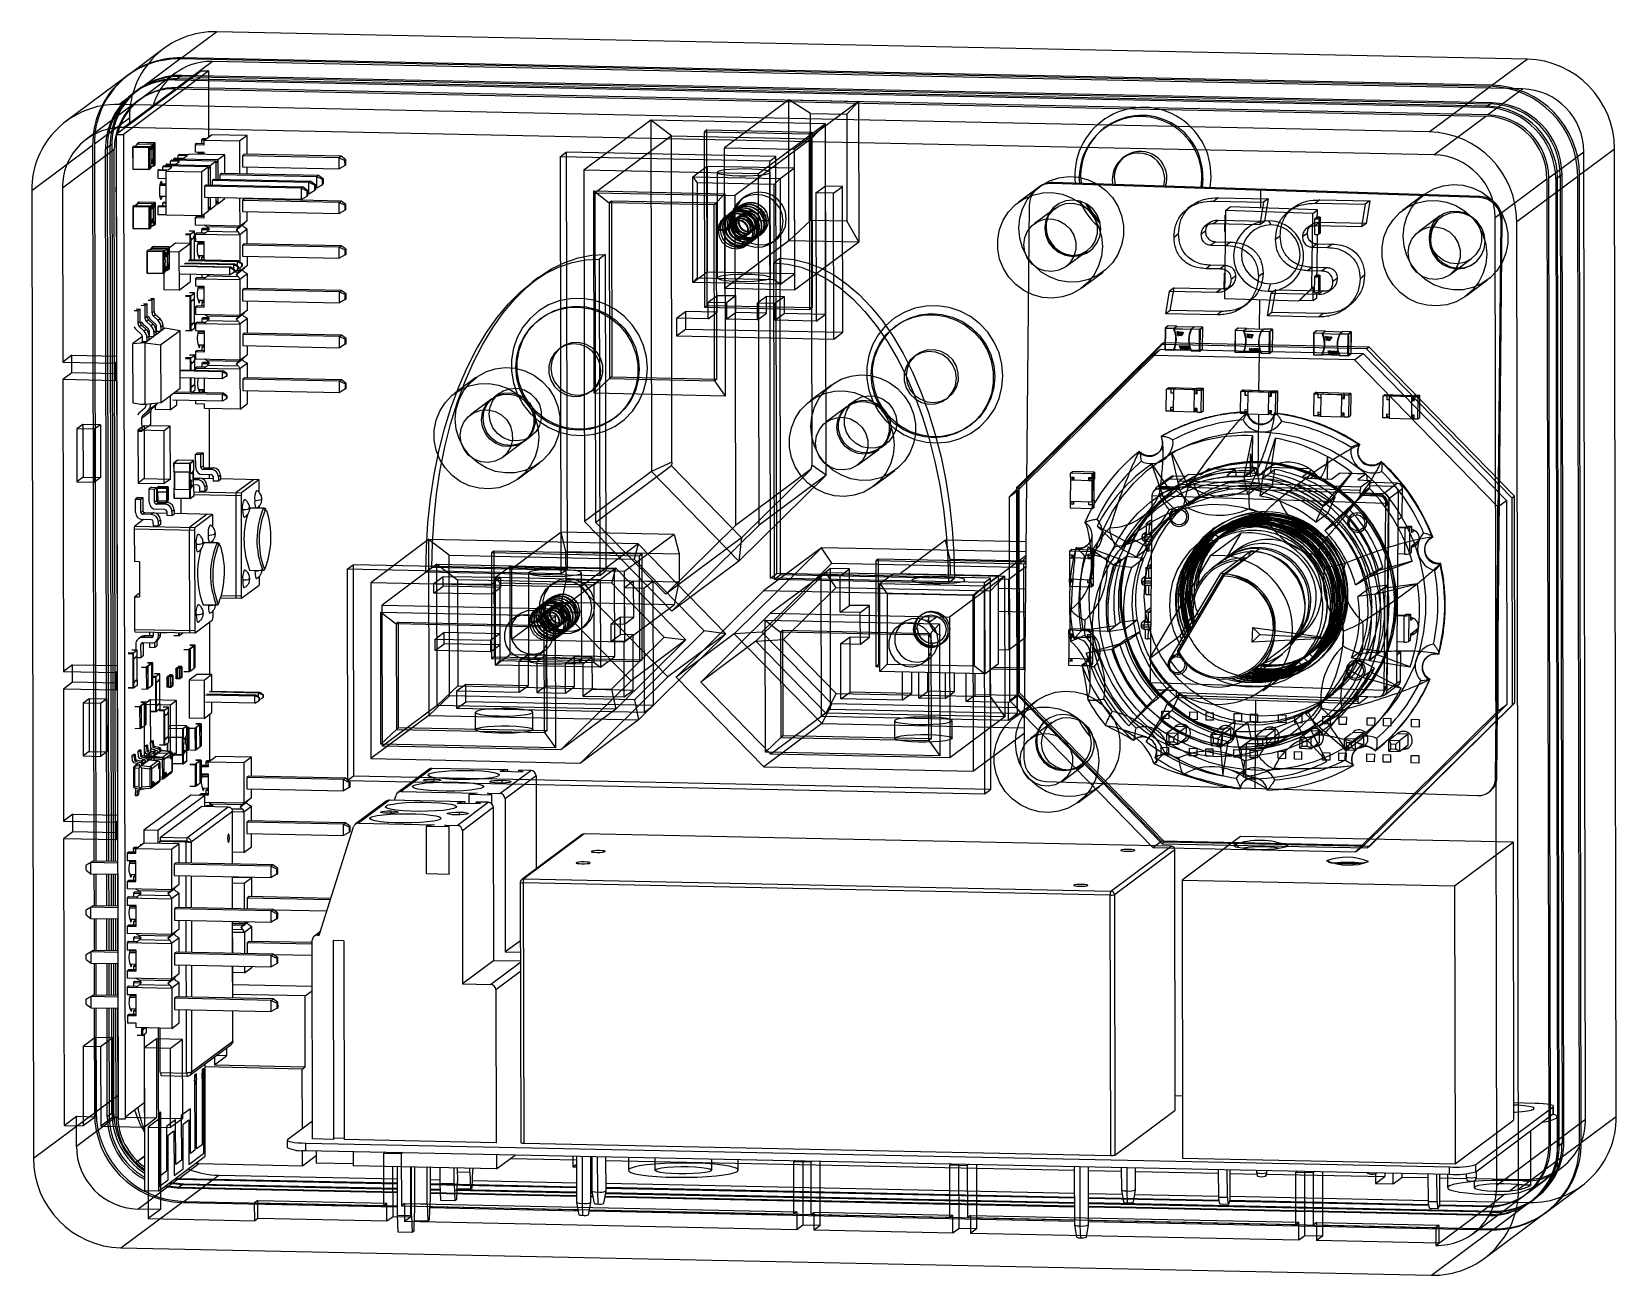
# Model space of a CAD drawing. Header units: millimetres. Extents: x -31.6 to 57.8, y -29 to 41.1.
import ezdxf

# ---------------------------------------------------------------- set-up
doc = ezdxf.new("R2010")
doc.units = ezdxf.units.MM

msp = doc.modelspace()

# ---------------------------------------------------------------- linework, layer by layer
at = {"color": 7, "linetype": 'Continuous', "lineweight": 25}
for p, q in [((-23.135, 39.642), (-21.159, 41.115)), ((52.725, 39.574), (-21.159, 41.115)), ((-26.671, 37.017), (-23.234, 39.578)), ((-24.138, 40.166), (-26.114, 38.693)), ((-23.39, 37.963), (-21.414, 39.436)), ((50.65, 38.037), (-23.234, 39.578)), ((50.749, 38.101), (-23.135, 39.642)), ((52.47, 37.895), (-21.414, 39.436)), ((50.749, 38.101), (52.725, 39.574)), ((-26.213, 38.63), (-29.65, 36.068)), ((-22.01, 38.912), (-26.817, 35.33)), ((-21.605, 38.903), (-26.411, 35.321)), ((-23.499, 38.771), (-25.475, 37.299)), ((-23.49, 38.395), (-23.232, 38.587)), ((-23.133, 38.65), (-23.391, 38.458)), ((50.493, 36.917), (-23.391, 38.458)), ((-23.232, 38.587), (50.652, 37.046)), ((50.751, 37.11), (-23.133, 38.65)), ((-22.01, 38.912), (-21.605, 38.903)), ((-21.598, 35.195), (-21.605, 38.903)), ((-26.411, 35.721), (-23.489, 37.899)), ((-25.615, 37.828), (-25.873, 37.636)), ((-25.516, 37.892), (-25.774, 37.699)), ((-23.49, 38.395), (50.394, 36.854)), ((-23.489, 37.899), (50.395, 36.358)), ((50.494, 36.422), (-23.39, 37.963)), ((47.213, 35.476), (50.65, 38.037)), ((50.494, 36.422), (52.47, 37.895)), ((-25.574, 37.235), (-28.496, 35.057)), ((47.213, 35.476), (-26.671, 37.017)), ((11.095, 37.27), (7.472, 34.57)), ((11.109, 29.338), (11.095, 37.27)), ((11.095, 37.27), (15.035, 37.188)), ((12.318, 36.502), (11.095, 37.27)), ((15.035, 37.188), (11.412, 34.488)), ((14.365, 36.46), (15.035, 37.188)), ((15.035, 37.188), (15.049, 29.256)), ((50.394, 36.854), (50.652, 37.046)), ((50.751, 37.11), (50.493, 36.917)), ((-28.052, 34.787), (-26.075, 36.26)), ((-26.075, 36.26), (-26.075, 35.883)), ((3.322, 36.126), (-0.459, 33.308)), ((13.173, 35.92), (3.322, 36.126)), ((4.481, 35.242), (3.322, 36.126)), ((3.322, 36.126), (3.358, 16.332)), ((13.173, 35.92), (9.392, 33.102)), ((12.329, 30.476), (12.318, 36.502)), ((12.318, 36.502), (14.365, 36.46)), ((13.173, 35.92), (12.362, 35.077)), ((13.209, 16.127), (13.173, 35.92)), ((14.365, 36.46), (14.376, 30.434)), ((28.905, 35.741), (28.836, 35.69)), ((47.473, 34.18), (50.395, 36.358)), ((-26.816, 34.906), (-26.832, 34.564)), ((-26.817, 35.33), (-26.411, 35.321)), ((-26.817, 35.33), (-26.716, -20.155)), ((47.473, 34.18), (-26.411, 35.721)), ((-26.411, 35.321), (-26.311, -20.163)), ((-25.55, 34.858), (-25.632, 34.797)), ((-25.538, 34.862), (-25.621, 34.801)), ((-24.641, 34.844), (-25.538, 34.862)), ((-24.642, 34.843), (-25.538, 34.862)), ((-25.538, 34.862), (-25.538, 34.862)), ((-21.943, 35.072), (-22.017, 35.017)), ((-22.017, 35.017), (-21.842, 35.014)), ((-22.017, 35.017), (-22.017, 34.803)), ((-21.768, 35.069), (-21.943, 35.072)), ((-21.871, 34.992), (-21.443, 35.311)), ((-19.869, 34.95), (-21.871, 34.992)), ((-21.871, 34.743), (-21.871, 34.992)), ((-19.441, 35.269), (-21.443, 35.311)), ((-19.441, 35.269), (-19.869, 34.95)), ((-19.869, 34.95), (-19.866, 33.116)), ((-19.44, 34.203), (-19.441, 35.269)), ((4.481, 35.242), (0.184, 32.04)), ((4.481, 35.242), (12.362, 35.077)), ((4.514, 16.85), (4.481, 35.242)), ((6.485, 35.583), (6.347, 35.48)), ((6.347, 35.48), (12.258, 35.357)), ((6.365, 25.565), (6.347, 35.48)), ((6.485, 35.583), (12.395, 35.459)), ((6.503, 25.667), (6.485, 35.583)), ((12.362, 35.077), (8.065, 31.875)), ((12.395, 35.459), (12.258, 35.357)), ((12.258, 35.357), (12.276, 25.441)), ((12.362, 35.077), (12.395, 16.686)), ((12.395, 35.459), (12.413, 25.544)), ((-31.588, 32.162), (-28.151, 34.723)), ((-29.852, 32.323), (-26.931, 34.5)), ((-28.151, 34.723), (-28.078, -5.632)), ((-28.052, 34.787), (-27.979, -5.634)), ((-27.423, 34.511), (-27.165, 34.703)), ((-27.351, -5.647), (-27.423, 34.511)), ((-27.067, 34.766), (-27.324, 34.574)), ((-27.324, 34.574), (-27.252, -5.649)), ((-27.093, -5.652), (-27.165, 34.703)), ((-27.067, 34.766), (-26.994, -5.654)), ((-26.858, -5.657), (-26.931, 34.5)), ((-26.832, 34.564), (-26.815, 34.577)), ((-26.832, 34.564), (-26.759, -5.659)), ((-25.895, 34.591), (-25.893, 33.391)), ((-25.805, 34.668), (-25.887, 34.607)), ((-24.982, 34.57), (-25.878, 34.589)), ((-25.878, 34.589), (-25.876, 33.389)), ((-25.792, 34.673), (-25.875, 34.611)), ((-25.875, 34.611), (-24.978, 34.592)), ((-25.792, 34.673), (-24.896, 34.654)), ((-25.61, 34.77), (-25.742, 34.671)), ((-25.598, 34.774), (-25.735, 34.671)), ((-25.641, 34.747), (-25.638, 34.783)), ((-25.621, 34.801), (-25.624, 34.76)), ((-25.621, 34.801), (-24.724, 34.782)), ((-24.751, 34.756), (-25.598, 34.774)), ((-24.98, 33.37), (-24.982, 34.57)), ((-24.978, 34.592), (-24.896, 34.654)), ((-24.878, 34.632), (-24.959, 34.572)), ((-24.959, 34.572), (-24.957, 33.372)), ((-24.895, 34.648), (-24.751, 34.756)), ((-24.733, 34.735), (-24.878, 34.626)), ((-24.854, 34.512), (-24.864, 34.512)), ((-24.841, 34.588), (-24.857, 34.575)), ((-24.847, 34.575), (-24.857, 34.575)), ((-24.857, 34.575), (-24.857, 34.569)), ((-24.847, 34.546), (-24.857, 34.546)), ((-24.856, 34.532), (-24.856, 34.504)), ((-24.846, 34.504), (-24.848, 34.504)), ((-24.831, 34.587), (-24.847, 34.575)), ((-24.847, 34.575), (-24.847, 34.546)), ((-24.847, 34.546), (-24.837, 34.554)), ((-24.847, 34.546), (-24.847, 34.539)), ((-24.837, 34.539), (-24.847, 34.539)), ((-24.847, 34.504), (-24.847, 34.498)), ((-24.837, 34.498), (-24.847, 34.49)), ((-24.837, 34.498), (-24.847, 34.498)), ((-24.847, 34.49), (-24.847, 34.46)), ((-24.847, 34.46), (-24.831, 34.472)), ((-24.837, 34.539), (-24.846, 34.532)), ((-24.846, 34.532), (-24.846, 34.504)), ((-24.846, 34.504), (-24.837, 34.511)), ((-24.831, 34.587), (-24.841, 34.588)), ((-24.83, 34.596), (-24.838, 34.59)), ((-24.828, 34.59), (-24.838, 34.59)), ((-24.838, 34.59), (-24.838, 34.588)), ((-24.837, 34.554), (-24.837, 34.539)), ((-24.837, 34.511), (-24.837, 34.498)), ((-24.831, 34.472), (-24.831, 34.587)), ((-24.828, 34.517), (-24.831, 34.517)), ((-24.829, 34.511), (-24.831, 34.51)), ((-24.828, 34.505), (-24.831, 34.505)), ((-24.828, 34.474), (-24.831, 34.474)), ((-24.82, 34.596), (-24.83, 34.596)), ((-24.828, 34.596), (-24.83, 34.596)), ((-24.819, 34.511), (-24.829, 34.511)), ((-24.819, 34.596), (-24.828, 34.596)), ((-24.82, 34.596), (-24.828, 34.59)), ((-24.828, 34.59), (-24.828, 34.517)), ((-24.828, 34.517), (-24.82, 34.523)), ((-24.819, 34.511), (-24.828, 34.505)), ((-24.828, 34.505), (-24.828, 34.474)), ((-24.828, 34.474), (-24.82, 34.48)), ((-24.816, 34.606), (-24.822, 34.602)), ((-24.812, 34.602), (-24.822, 34.602)), ((-24.822, 34.602), (-24.822, 34.596)), ((-24.822, 34.562), (-24.819, 34.564)), ((-24.822, 34.552), (-24.822, 34.562)), ((-24.82, 34.553), (-24.822, 34.552)), ((-24.82, 34.553), (-24.822, 34.553)), ((-24.82, 34.523), (-24.82, 34.553)), ((-24.816, 34.54), (-24.82, 34.54)), ((-24.806, 34.606), (-24.816, 34.606)), ((-24.814, 34.494), (-24.814, 34.492)), ((-24.804, 34.492), (-24.814, 34.492)), ((-24.806, 34.606), (-24.812, 34.602)), ((-24.812, 34.602), (-24.804, 34.492)), ((-24.806, 34.614), (-24.807, 34.606)), ((-24.8, 34.619), (-24.806, 34.614)), ((-24.796, 34.613), (-24.806, 34.614)), ((-24.805, 34.589), (-24.806, 34.606)), ((-24.798, 34.595), (-24.805, 34.589)), ((-24.798, 34.595), (-24.805, 34.595)), ((-24.804, 34.492), (-24.798, 34.496)), ((-24.8, 34.567), (-24.803, 34.564)), ((-24.803, 34.564), (-24.801, 34.547)), ((-24.801, 34.547), (-24.8, 34.567)), ((-24.79, 34.618), (-24.8, 34.619)), ((-24.792, 34.623), (-24.798, 34.619)), ((-24.798, 34.496), (-24.79, 34.618)), ((-24.796, 34.613), (-24.798, 34.595)), ((-24.796, 34.497), (-24.798, 34.497)), ((-24.79, 34.618), (-24.796, 34.613)), ((-24.788, 34.58), (-24.796, 34.497)), ((-24.796, 34.497), (-24.79, 34.502)), ((-24.782, 34.623), (-24.792, 34.623)), ((-24.788, 34.58), (-24.792, 34.58)), ((-24.788, 34.618), (-24.79, 34.618)), ((-24.79, 34.502), (-24.785, 34.55)), ((-24.781, 34.509), (-24.789, 34.509)), ((-24.782, 34.623), (-24.788, 34.618)), ((-24.788, 34.618), (-24.788, 34.58)), ((-24.785, 34.55), (-24.781, 34.509)), ((-24.782, 34.585), (-24.782, 34.623)), ((-24.774, 34.514), (-24.782, 34.585)), ((-24.781, 34.509), (-24.774, 34.514)), ((-24.724, 34.782), (-24.642, 34.843)), ((-24.622, 34.823), (-24.702, 34.763)), ((-24.642, 34.843), (-24.641, 34.844)), ((-24.619, 33.624), (-24.622, 34.824)), ((-24.622, 34.823), (-24.622, 34.824)), ((-24.62, 33.623), (-24.622, 34.823)), ((-23.524, 33.992), (-23.598, 33.937)), ((-23.524, 33.992), (-23.024, 33.982)), ((-23.248, 34.198), (-23.322, 34.142)), ((-22.822, 34.132), (-23.322, 34.142)), ((-23.322, 33.988), (-23.322, 34.142)), ((-23.248, 34.198), (-22.748, 34.187)), ((-23.024, 33.982), (-22.822, 34.132)), ((-22.748, 34.187), (-22.705, 34.219)), ((-20.703, 34.178), (-22.705, 34.219)), ((-22.297, 34.809), (-22.371, 34.754)), ((-22.371, 34.754), (-22.37, 34.326)), ((-22.371, 34.754), (-21.871, 34.743)), ((-21.87, 34.315), (-22.37, 34.326)), ((-21.871, 34.8), (-22.297, 34.809)), ((-21.87, 34.253), (-22.21, 34.26)), ((-21.87, 34.202), (-21.87, 34.315)), ((-20.703, 34.178), (-21.096, 33.885)), ((-20.701, 33.133), (-20.703, 34.178)), ((-19.599, 34.206), (-19.708, 34.125)), ((-14.253, 34.011), (-19.708, 34.125)), ((-19.708, 34.125), (-19.707, 33.495)), ((-14.144, 34.092), (-19.599, 34.206)), ((-14.144, 34.092), (-14.253, 34.011)), ((-14.253, 34.011), (-13.923, 33.853)), ((-14.252, 33.381), (-14.253, 34.011)), ((-13.874, 33.889), (-14.144, 34.092)), ((-1.79, 34.064), (-1.446, 34.32)), ((10.032, 33.817), (-1.79, 34.064)), ((-1.79, 34.064), (-1.747, 10.564)), ((10.376, 34.074), (-1.446, 34.32)), ((-1.446, 34.32), (-1.404, 10.82)), ((7.472, 34.57), (11.412, 34.488)), ((7.486, 26.638), (7.472, 34.57)), ((10.032, 33.817), (10.376, 34.074)), ((10.418, 10.574), (10.376, 34.074)), ((11.412, 34.488), (11.426, 26.556)), ((30.032, 34.086), (29.911, 33.997)), ((53.948, 32.879), (55.924, 34.352)), ((55.683, 33.041), (57.66, 34.514)), ((56.023, -20.183), (55.924, 34.352)), ((57.758, -20.022), (57.66, 34.514)), ((-25.876, 33.389), (-24.98, 33.37)), ((-25.873, 33.371), (-24.977, 33.353)), ((-24.964, 33.357), (-24.882, 33.418)), ((-24.957, 33.372), (-24.876, 33.432)), ((-24.873, 33.479), (-24.731, 33.584)), ((-24.873, 33.468), (-24.737, 33.57)), ((-24.81, 33.734), (-24.82, 33.734)), ((-24.819, 33.731), (-24.82, 33.734)), ((-24.82, 33.701), (-24.819, 33.705)), ((-24.81, 33.701), (-24.82, 33.701)), ((-24.809, 33.731), (-24.819, 33.731)), ((-24.809, 33.705), (-24.819, 33.705)), ((-24.817, 33.691), (-24.807, 33.691)), ((-24.805, 33.751), (-24.815, 33.751)), ((-24.811, 33.833), (-24.806, 33.837)), ((-24.801, 33.833), (-24.811, 33.833)), ((-24.811, 33.825), (-24.811, 33.833)), ((-24.801, 33.825), (-24.811, 33.825)), ((-24.811, 33.8), (-24.806, 33.805)), ((-24.801, 33.8), (-24.811, 33.8)), ((-24.811, 33.792), (-24.811, 33.8)), ((-24.801, 33.792), (-24.811, 33.792)), ((-24.811, 33.724), (-24.811, 33.731)), ((-24.801, 33.724), (-24.811, 33.724)), ((-24.809, 33.731), (-24.81, 33.734)), ((-24.81, 33.701), (-24.809, 33.705)), ((-24.807, 33.756), (-24.806, 33.757)), ((-24.797, 33.755), (-24.807, 33.756)), ((-24.807, 33.75), (-24.807, 33.756)), ((-24.807, 33.674), (-24.807, 33.691)), ((-24.797, 33.674), (-24.807, 33.674)), ((-24.806, 33.876), (-24.805, 33.877)), ((-24.796, 33.876), (-24.806, 33.876)), ((-24.806, 33.837), (-24.806, 33.876)), ((-24.796, 33.837), (-24.806, 33.837)), ((-24.806, 33.805), (-24.806, 33.825)), ((-24.796, 33.804), (-24.806, 33.805)), ((-24.796, 33.756), (-24.806, 33.757)), ((-24.795, 33.876), (-24.805, 33.877)), ((-24.802, 33.879), (-24.8, 33.88)), ((-24.792, 33.879), (-24.802, 33.879)), ((-24.802, 33.877), (-24.802, 33.879)), ((-24.792, 33.76), (-24.802, 33.761)), ((-24.801, 33.833), (-24.796, 33.837)), ((-24.801, 33.825), (-24.801, 33.833)), ((-24.796, 33.829), (-24.801, 33.825)), ((-24.801, 33.8), (-24.796, 33.804)), ((-24.801, 33.792), (-24.801, 33.8)), ((-24.795, 33.797), (-24.801, 33.792)), ((-24.79, 33.88), (-24.8, 33.88)), ((-24.788, 33.883), (-24.798, 33.883)), ((-24.788, 33.733), (-24.798, 33.734)), ((-24.797, 33.755), (-24.796, 33.756)), ((-24.797, 33.674), (-24.797, 33.755)), ((-24.796, 33.675), (-24.797, 33.674)), ((-24.787, 33.883), (-24.796, 33.883)), ((-24.796, 33.837), (-24.796, 33.876)), ((-24.796, 33.876), (-24.795, 33.876)), ((-24.796, 33.804), (-24.796, 33.829)), ((-24.796, 33.756), (-24.796, 33.746)), ((-24.796, 33.71), (-24.796, 33.675)), ((-24.796, 33.701), (-24.793, 33.701)), ((-24.795, 33.905), (-24.793, 33.906)), ((-24.785, 33.905), (-24.795, 33.905)), ((-24.795, 33.883), (-24.795, 33.905)), ((-24.795, 33.876), (-24.795, 33.797)), ((-24.792, 33.821), (-24.795, 33.821)), ((-24.795, 33.686), (-24.794, 33.701)), ((-24.785, 33.685), (-24.795, 33.686)), ((-24.784, 33.906), (-24.793, 33.906)), ((-24.792, 33.879), (-24.79, 33.88)), ((-24.792, 33.821), (-24.792, 33.879)), ((-24.79, 33.822), (-24.792, 33.821)), ((-24.79, 33.88), (-24.79, 33.873)), ((-24.785, 33.858), (-24.79, 33.858)), ((-24.79, 33.853), (-24.79, 33.822)), ((-24.785, 33.826), (-24.79, 33.826)), ((-24.79, 33.759), (-24.789, 33.769)), ((-24.79, 33.753), (-24.79, 33.753)), ((-24.779, 33.769), (-24.789, 33.769)), ((-24.779, 33.769), (-24.789, 33.769)), ((-24.789, 33.769), (-24.789, 33.769)), ((-24.788, 33.883), (-24.787, 33.882)), ((-24.786, 33.882), (-24.785, 33.877)), ((-24.786, 33.811), (-24.785, 33.826)), ((-24.776, 33.811), (-24.786, 33.811)), ((-24.785, 33.905), (-24.784, 33.906)), ((-24.785, 33.877), (-24.785, 33.905)), ((-24.785, 33.826), (-24.785, 33.858)), ((-24.783, 33.827), (-24.785, 33.826)), ((-24.785, 33.685), (-24.779, 33.769)), ((-24.783, 33.686), (-24.785, 33.685)), ((-24.784, 33.906), (-24.783, 33.827)), ((-24.784, 33.84), (-24.779, 33.898)), ((-24.779, 33.752), (-24.783, 33.686)), ((-24.774, 33.693), (-24.783, 33.693)), ((-24.769, 33.898), (-24.779, 33.898)), ((-24.779, 33.769), (-24.779, 33.769)), ((-24.779, 33.769), (-24.773, 33.694)), ((-24.774, 33.693), (-24.779, 33.752)), ((-24.776, 33.811), (-24.769, 33.898)), ((-24.768, 33.817), (-24.776, 33.811)), ((-24.766, 33.739), (-24.776, 33.739)), ((-24.764, 33.9), (-24.774, 33.901)), ((-24.768, 33.895), (-24.774, 33.821)), ((-24.768, 33.825), (-24.774, 33.826)), ((-24.774, 33.821), (-24.768, 33.825)), ((-24.774, 33.704), (-24.764, 33.704)), ((-24.773, 33.694), (-24.774, 33.693)), ((-24.763, 33.9), (-24.773, 33.9)), ((-24.762, 33.784), (-24.772, 33.784)), ((-24.722, 33.542), (-24.772, 33.544)), ((-24.769, 33.903), (-24.768, 33.904)), ((-24.759, 33.903), (-24.769, 33.903)), ((-24.769, 33.9), (-24.769, 33.903)), ((-24.769, 33.898), (-24.768, 33.895)), ((-24.769, 33.888), (-24.764, 33.887)), ((-24.759, 33.885), (-24.769, 33.885)), ((-24.76, 33.884), (-24.769, 33.884)), ((-24.76, 33.876), (-24.769, 33.876)), ((-24.769, 33.825), (-24.769, 33.876)), ((-24.759, 33.781), (-24.769, 33.781)), ((-24.758, 33.904), (-24.768, 33.904)), ((-24.765, 33.893), (-24.768, 33.893)), ((-24.768, 33.825), (-24.768, 33.817)), ((-24.759, 33.822), (-24.768, 33.822)), ((-24.758, 33.745), (-24.765, 33.745)), ((-24.762, 33.789), (-24.761, 33.79)), ((-24.752, 33.789), (-24.762, 33.789)), ((-24.762, 33.781), (-24.762, 33.789)), ((-24.752, 33.71), (-24.762, 33.71)), ((-24.751, 33.79), (-24.761, 33.79)), ((-24.76, 33.884), (-24.759, 33.885)), ((-24.76, 33.876), (-24.76, 33.884)), ((-24.759, 33.877), (-24.76, 33.876)), ((-24.759, 33.903), (-24.758, 33.904)), ((-24.759, 33.885), (-24.759, 33.903)), ((-24.751, 33.891), (-24.759, 33.822)), ((-24.759, 33.822), (-24.759, 33.877)), ((-24.759, 33.822), (-24.759, 33.822)), ((-24.758, 33.904), (-24.758, 33.886)), ((-24.758, 33.886), (-24.751, 33.891)), ((-24.751, 33.891), (-24.758, 33.891)), ((-24.758, 33.843), (-24.754, 33.881)), ((-24.754, 33.881), (-24.758, 33.878)), ((-24.758, 33.878), (-24.758, 33.843)), ((-24.752, 33.789), (-24.751, 33.79)), ((-24.752, 33.71), (-24.752, 33.789)), ((-24.749, 33.712), (-24.752, 33.71)), ((-24.751, 33.79), (-24.751, 33.719)), ((-24.751, 33.719), (-24.748, 33.721)), ((-24.748, 33.721), (-24.751, 33.721)), ((-24.748, 33.721), (-24.749, 33.712)), ((-24.709, 33.547), (-24.627, 33.608)), ((-24.7, 33.563), (-24.62, 33.623)), ((-24.62, 33.623), (-24.619, 33.624)), ((-24.397, 33.341), (-24.472, 33.286)), ((-23.971, 33.276), (-24.472, 33.286)), ((-24.472, 33.286), (-24.471, 32.858)), ((-24.397, 33.341), (-23.897, 33.331)), ((-24.122, 33.547), (-24.195, 33.492)), ((-23.695, 33.481), (-24.195, 33.492)), ((-24.195, 33.337), (-24.195, 33.492)), ((-21.62, 33.495), (-24.122, 33.547)), ((-23.961, 33.667), (-24.034, 33.612)), ((-21.532, 33.56), (-24.034, 33.612)), ((-24.034, 33.612), (-24.034, 33.545)), ((-24.014, 33.243), (-23.971, 33.276)), ((-22.012, 33.202), (-24.014, 33.243)), ((-24.01, 30.775), (-24.014, 33.243)), ((-23.961, 33.667), (-23.46, 33.656)), ((-23.897, 33.331), (-23.695, 33.481)), ((-23.685, 33.872), (-23.759, 33.817)), ((-23.258, 33.807), (-23.759, 33.817)), ((-23.759, 33.662), (-23.759, 33.817)), ((-21.183, 33.82), (-23.685, 33.872)), ((-21.096, 33.885), (-23.598, 33.937)), ((-23.598, 33.937), (-23.598, 33.87)), ((-23.509, 33.534), (-23.534, 33.601)), ((-23.534, 33.534), (-23.534, 33.601)), ((-23.46, 33.656), (-23.258, 33.807)), ((-23.072, 33.859), (-23.097, 33.927)), ((-23.097, 33.86), (-23.097, 33.927)), ((-21.62, 33.495), (-22.012, 33.202)), ((-22.012, 33.202), (-22.008, 30.734)), ((-21.618, 32.483), (-21.62, 33.495)), ((-21.532, 33.56), (-21.619, 33.398)), ((-21.183, 33.82), (-21.532, 33.56)), ((-21.532, 33.56), (-21.53, 32.481)), ((-21.096, 33.885), (-21.183, 33.723)), ((-21.181, 32.809), (-21.183, 33.82)), ((-21.096, 33.885), (-21.094, 32.807)), ((-20.865, 33.136), (-20.974, 33.055)), ((-20.865, 33.136), (-15.41, 33.023)), ((-19.707, 33.495), (-14.252, 33.381)), ((-19.438, 33.107), (-19.438, 33.489)), ((-13.922, 33.572), (-14.252, 33.381)), ((-13.923, 33.853), (-13.874, 33.889)), ((-13.922, 33.572), (-13.923, 33.853)), ((-13.922, 33.572), (-13.873, 33.608)), ((-13.873, 33.608), (-13.874, 33.889)), ((9.392, 33.102), (-0.459, 33.308)), ((-0.459, 33.308), (-0.423, 13.514)), ((5.688, 32.938), (6.496, 33.54)), ((6.496, 33.54), (6.506, 27.591)), ((6.496, 33.54), (11.421, 33.438)), ((7.054, 33.185), (7.065, 27.236)), ((9.428, 13.309), (9.392, 33.102)), ((10.074, 10.318), (10.032, 33.817)), ((10.065, 27.241), (10.054, 33.191)), ((10.613, 32.836), (11.421, 33.438)), ((11.432, 27.488), (11.421, 33.438)), ((54.698, 33.061), (54.44, 32.869)), ((54.797, -21.474), (54.698, 33.061)), ((-29.852, 32.323), (-29.835, 22.496)), ((-26.811, 32.364), (-26.821, 32.357)), ((-26.821, 32.357), (-26.811, 32.362)), ((-26.82, 32.076), (-26.821, 32.357)), ((-24.471, 32.858), (-24.014, 32.848)), ((-24.013, 32.45), (-24.362, 32.457)), ((-24.349, 32.54), (-24.013, 32.533)), ((-21.738, 32.486), (-21.847, 32.404)), ((-16.392, 32.291), (-21.847, 32.404)), ((-21.847, 32.404), (-21.846, 31.775)), ((-21.738, 32.486), (-16.283, 32.372)), ((-21.301, 32.811), (-21.411, 32.73)), ((-15.956, 32.616), (-21.411, 32.73)), ((-21.411, 32.73), (-21.41, 32.479)), ((-21.301, 32.811), (-15.847, 32.697)), ((-15.519, 32.941), (-20.974, 33.055)), ((-20.974, 33.055), (-20.974, 32.804)), ((-16.283, 32.372), (-16.392, 32.291)), ((-16.061, 32.132), (-16.392, 32.291)), ((-16.392, 32.291), (-16.391, 31.661)), ((-16.283, 32.372), (-16.013, 32.169)), ((-16.013, 32.169), (-16.061, 32.132)), ((-16.012, 31.888), (-16.013, 32.169)), ((-15.847, 32.697), (-15.956, 32.616)), ((-15.625, 32.458), (-15.956, 32.616)), ((-15.955, 31.986), (-15.956, 32.616)), ((-15.955, 31.986), (-15.624, 32.177)), ((-15.847, 32.697), (-15.576, 32.494)), ((-15.576, 32.494), (-15.625, 32.458)), ((-15.624, 32.177), (-15.625, 32.458)), ((-15.576, 32.213), (-15.624, 32.177)), ((-15.576, 32.213), (-15.576, 32.494)), ((-15.518, 32.312), (-15.576, 32.313)), ((-15.41, 33.023), (-15.519, 32.941)), ((-15.188, 32.783), (-15.519, 32.941)), ((-15.518, 32.312), (-15.519, 32.941)), ((-15.518, 32.312), (-15.188, 32.502)), ((-15.41, 33.023), (-15.14, 32.819)), ((-15.14, 32.819), (-15.188, 32.783)), ((-15.188, 32.502), (-15.188, 32.783)), ((-15.139, 32.539), (-15.188, 32.502)), ((-15.139, 32.539), (-15.14, 32.819)), ((5.688, 32.938), (10.613, 32.836)), ((5.688, 32.938), (5.932, 32.596)), ((5.698, 26.989), (5.688, 32.938)), ((10.267, 32.506), (5.932, 32.596)), ((5.932, 32.596), (5.942, 27.242)), ((10.613, 32.836), (10.267, 32.506)), ((10.276, 27.152), (10.267, 32.506)), ((10.613, 32.836), (10.624, 26.886)), ((12.631, 32.028), (13.146, 32.412)), ((14.131, 32.392), (13.146, 32.412)), ((13.146, 32.412), (13.159, 25.186)), ((13.616, 32.007), (14.131, 32.392)), ((14.146, 24.173), (14.131, 32.392)), ((25.234, 32.381), (24.031, 31.485)), ((25.224, 32.37), (25.154, 32.317)), ((25.996, 32.61), (25.925, 32.558)), ((50.02, 31.774), (25.925, 32.558)), ((50.09, 31.827), (25.996, 32.61)), ((27.503, 32.561), (27.48, 32.955)), ((34.445, 32.863), (34.406, 32.337)), ((34.864, 32.322), (34.907, 32.906)), ((37.702, 32.175), (37.692, 31.183)), ((50.927, 30.638), (53.849, 32.816)), ((52.147, 30.415), (55.585, 32.977)), ((53.849, 32.816), (53.947, -21.72)), ((54.046, -21.656), (53.948, 32.879)), ((54.342, 32.805), (54.599, 32.997)), ((54.342, 32.805), (54.44, -21.73)), ((54.539, -21.666), (54.44, 32.869)), ((54.599, 32.997), (54.698, -21.538)), ((55.683, -21.558), (55.585, 32.977)), ((55.782, -21.495), (55.683, 33.041)), ((-31.588, 32.162), (-31.489, -22.374)), ((-26.811, 32.069), (-26.82, 32.076)), ((-25.796, 31.32), (-25.878, 31.259)), ((-25.784, 31.325), (-25.866, 31.263)), ((-25.784, 31.325), (-24.888, 31.306)), ((-25.602, 31.422), (-25.734, 31.324)), ((-25.59, 31.426), (-25.727, 31.323)), ((-25.632, 31.399), (-25.63, 31.435)), ((-25.542, 31.51), (-25.624, 31.449)), ((-25.612, 31.453), (-25.615, 31.412)), ((-25.53, 31.514), (-25.612, 31.453)), ((-25.612, 31.453), (-24.716, 31.434)), ((-24.742, 31.408), (-25.59, 31.426)), ((-24.633, 31.495), (-25.53, 31.514)), ((-25.53, 31.514), (-25.529, 31.514)), ((-24.633, 31.496), (-25.529, 31.514)), ((-24.97, 31.244), (-24.888, 31.306)), ((-24.87, 31.284), (-24.95, 31.224)), ((-24.887, 31.3), (-24.742, 31.408)), ((-24.724, 31.387), (-24.869, 31.279)), ((-24.783, 31.275), (-24.79, 31.271)), ((-24.773, 31.275), (-24.783, 31.275)), ((-24.773, 31.275), (-24.78, 31.27)), ((-24.773, 31.237), (-24.773, 31.275)), ((-24.716, 31.434), (-24.633, 31.495)), ((-24.613, 31.475), (-24.694, 31.415)), ((-24.633, 31.495), (-24.633, 31.496)), ((-24.611, 30.276), (-24.613, 31.476)), ((-24.613, 31.475), (-24.613, 31.476)), ((-24.611, 30.275), (-24.613, 31.475)), ((-24.394, 31.301), (-24.468, 31.246)), ((-24.394, 31.301), (-24.011, 31.293)), ((-24.012, 31.82), (-24.364, 31.827)), ((-24.316, 31.677), (-24.293, 31.677)), ((-24.118, 31.507), (-24.192, 31.452)), ((-24.011, 31.448), (-24.192, 31.452)), ((-24.191, 31.297), (-24.192, 31.452)), ((-24.118, 31.507), (-24.011, 31.504)), ((-24.011, 31.586), (-24.031, 31.572)), ((-24.011, 31.571), (-24.031, 31.572)), ((-24.031, 31.572), (-24.031, 31.505)), ((-16.391, 31.661), (-21.846, 31.775)), ((-21.615, 31.026), (-21.616, 31.77)), ((-21.529, 31.768), (-21.528, 31.091)), ((-21.528, 31.091), (-21.179, 31.352)), ((-21.179, 31.352), (-21.179, 31.761)), ((-21.179, 31.562), (-21.091, 31.417)), ((-21.179, 31.419), (-21.091, 31.417)), ((-21.092, 31.759), (-21.091, 31.417)), ((-21.091, 31.417), (-20.698, 31.71)), ((-20.698, 31.71), (-20.698, 31.751)), ((-19.863, 31.733), (-19.861, 30.165)), ((-19.595, 31.687), (-19.704, 31.606)), ((-14.249, 31.492), (-19.704, 31.606)), ((-19.704, 31.606), (-19.703, 30.976)), ((-14.14, 31.574), (-19.595, 31.687)), ((-19.435, 31.684), (-19.435, 31.725)), ((-16.391, 31.661), (-16.061, 31.852)), ((-16.061, 31.852), (-16.061, 32.132)), ((-16.012, 31.888), (-16.061, 31.852)), ((-15.955, 31.986), (-16.012, 31.988)), ((-14.249, 31.492), (-14.14, 31.574)), ((-14.249, 31.492), (-13.918, 31.334)), ((-14.248, 30.863), (-14.249, 31.492)), ((-13.869, 31.37), (-14.14, 31.574)), ((-13.918, 31.334), (-13.869, 31.37)), ((-13.918, 31.053), (-13.918, 31.334)), ((-13.869, 31.09), (-13.869, 31.37)), ((0.107, 32.14), (7.496, 31.986)), ((0.107, 32.14), (0.976, 31.477)), ((0.128, 20.738), (0.107, 32.14)), ((0.184, 32.04), (8.065, 31.875)), ((0.218, 13.455), (0.184, 32.04)), ((1.105, 31.573), (0.976, 31.477)), ((6.887, 31.354), (0.976, 31.477)), ((0.976, 31.477), (0.994, 21.562)), ((7.016, 31.45), (1.105, 31.573)), ((1.105, 31.573), (1.123, 21.658)), ((7.496, 31.986), (6.887, 31.354)), ((7.016, 31.45), (6.887, 31.354)), ((6.905, 21.439), (6.887, 31.354)), ((7.034, 21.535), (7.016, 31.45)), ((7.496, 31.986), (7.516, 20.583)), ((8.065, 31.875), (8.099, 13.291)), ((8.366, 31.316), (8.328, 31.288)), ((8.587, 31.791), (8.415, 31.663)), ((13.616, 32.007), (12.631, 32.028)), ((12.631, 32.028), (12.644, 24.801)), ((13.631, 23.789), (13.616, 32.007)), ((24.662, 31.339), (24.359, 0.155)), ((33.845, 31.335), (33.587, 31.143)), ((35.321, 31.758), (35.063, 31.566)), ((35.063, 31.566), (37.874, 31.508)), ((35.321, 31.758), (38.132, 31.7)), ((37.874, 31.508), (37.667, 30.231)), ((38.132, 31.7), (37.874, 31.508)), ((38.132, 31.7), (37.925, 30.423)), ((41.048, 31.639), (40.79, 31.447)), ((40.79, 31.447), (43.601, 31.388)), ((41.048, 31.639), (43.859, 31.58)), ((43.601, 31.388), (43.394, 30.112)), ((43.859, 31.58), (43.601, 31.388)), ((43.859, 31.58), (43.652, 30.304)), ((46.905, 31.934), (45.702, 31.037)), ((50.09, 31.827), (50.02, 31.774)), ((-25.886, 31.243), (-25.884, 30.043)), ((-24.973, 31.222), (-25.87, 31.241)), ((-25.87, 31.241), (-25.868, 30.041)), ((-25.866, 31.263), (-24.97, 31.244)), ((-24.971, 30.022), (-24.973, 31.222)), ((-24.95, 31.224), (-24.948, 30.024)), ((-24.846, 31.164), (-24.855, 31.164)), ((-24.832, 31.24), (-24.849, 31.228)), ((-24.839, 31.227), (-24.849, 31.228)), ((-24.849, 31.228), (-24.849, 31.221)), ((-24.839, 31.198), (-24.849, 31.199)), ((-24.848, 31.183), (-24.848, 31.156)), ((-24.838, 31.156), (-24.84, 31.156)), ((-24.823, 31.24), (-24.839, 31.227)), ((-24.839, 31.227), (-24.839, 31.198)), ((-24.839, 31.198), (-24.829, 31.206)), ((-24.839, 31.198), (-24.839, 31.191)), ((-24.829, 31.191), (-24.839, 31.191)), ((-24.839, 31.156), (-24.839, 31.15)), ((-24.829, 31.15), (-24.839, 31.142)), ((-24.829, 31.15), (-24.839, 31.15)), ((-24.839, 31.142), (-24.839, 31.112)), ((-24.839, 31.112), (-24.822, 31.124)), ((-24.829, 31.191), (-24.838, 31.184)), ((-24.838, 31.184), (-24.838, 31.156)), ((-24.838, 31.156), (-24.829, 31.163)), ((-24.823, 31.24), (-24.832, 31.24)), ((-24.821, 31.248), (-24.83, 31.242)), ((-24.82, 31.242), (-24.83, 31.242)), ((-24.83, 31.242), (-24.83, 31.24)), ((-24.829, 31.206), (-24.829, 31.191)), ((-24.829, 31.163), (-24.829, 31.15)), ((-24.822, 31.124), (-24.823, 31.24)), ((-24.82, 31.169), (-24.822, 31.169)), ((-24.821, 31.163), (-24.822, 31.162)), ((-24.82, 31.157), (-24.822, 31.157)), ((-24.819, 31.126), (-24.822, 31.126)), ((-24.812, 31.248), (-24.821, 31.248)), ((-24.82, 31.248), (-24.821, 31.248)), ((-24.811, 31.163), (-24.821, 31.163)), ((-24.81, 31.248), (-24.82, 31.248)), ((-24.812, 31.248), (-24.82, 31.242)), ((-24.82, 31.242), (-24.82, 31.169)), ((-24.82, 31.169), (-24.811, 31.175)), ((-24.811, 31.163), (-24.82, 31.157)), ((-24.82, 31.157), (-24.819, 31.126)), ((-24.819, 31.126), (-24.811, 31.132)), ((-24.808, 31.258), (-24.814, 31.254)), ((-24.804, 31.254), (-24.814, 31.254)), ((-24.814, 31.254), (-24.813, 31.248)), ((-24.813, 31.214), (-24.811, 31.216)), ((-24.813, 31.204), (-24.813, 31.214)), ((-24.811, 31.205), (-24.813, 31.204)), ((-24.811, 31.205), (-24.813, 31.205)), ((-24.811, 31.175), (-24.811, 31.205)), ((-24.807, 31.192), (-24.811, 31.192)), ((-24.802, 30.386), (-24.811, 30.386)), ((-24.81, 30.383), (-24.811, 30.386)), ((-24.801, 30.383), (-24.81, 30.383)), ((-24.798, 31.258), (-24.808, 31.258)), ((-24.797, 30.403), (-24.807, 30.403)), ((-24.806, 31.146), (-24.806, 31.144)), ((-24.796, 31.144), (-24.806, 31.144)), ((-24.798, 31.258), (-24.804, 31.254)), ((-24.804, 31.254), (-24.796, 31.144)), ((-24.803, 30.485), (-24.798, 30.489)), ((-24.793, 30.485), (-24.803, 30.485)), ((-24.803, 30.477), (-24.803, 30.485)), ((-24.793, 30.477), (-24.803, 30.477)), ((-24.803, 30.453), (-24.797, 30.457)), ((-24.793, 30.452), (-24.803, 30.453)), ((-24.803, 30.444), (-24.803, 30.453)), ((-24.793, 30.444), (-24.803, 30.444)), ((-24.802, 30.376), (-24.803, 30.383)), ((-24.801, 30.383), (-24.802, 30.386)), ((-24.799, 30.408), (-24.798, 30.409)), ((-24.789, 30.408), (-24.799, 30.408)), ((-24.799, 30.402), (-24.799, 30.408)), ((-24.791, 31.271), (-24.798, 31.266)), ((-24.788, 31.266), (-24.798, 31.266)), ((-24.798, 31.266), (-24.798, 31.258)), ((-24.797, 31.241), (-24.798, 31.258)), ((-24.798, 30.528), (-24.796, 30.529)), ((-24.788, 30.528), (-24.798, 30.528)), ((-24.798, 30.489), (-24.798, 30.528)), ((-24.788, 30.489), (-24.798, 30.489)), ((-24.789, 31.247), (-24.797, 31.241)), ((-24.789, 31.247), (-24.797, 31.247)), ((-24.797, 30.457), (-24.797, 30.477)), ((-24.788, 30.456), (-24.797, 30.457)), ((-24.788, 30.408), (-24.798, 30.409)), ((-24.796, 31.144), (-24.79, 31.148)), ((-24.786, 30.529), (-24.796, 30.529)), ((-24.791, 31.219), (-24.794, 31.217)), ((-24.794, 31.217), (-24.793, 31.199)), ((-24.793, 31.199), (-24.791, 31.219)), ((-24.793, 30.531), (-24.792, 30.532)), ((-24.783, 30.531), (-24.793, 30.531)), ((-24.793, 30.529), (-24.793, 30.531)), ((-24.793, 30.485), (-24.788, 30.489)), ((-24.793, 30.477), (-24.793, 30.485)), ((-24.788, 30.481), (-24.793, 30.477)), ((-24.793, 30.452), (-24.788, 30.456)), ((-24.793, 30.444), (-24.793, 30.452)), ((-24.786, 30.449), (-24.793, 30.444)), ((-24.784, 30.413), (-24.793, 30.413)), ((-24.782, 30.532), (-24.792, 30.532)), ((-24.781, 31.27), (-24.791, 31.271)), ((-24.79, 31.148), (-24.781, 31.27)), ((-24.788, 31.15), (-24.79, 31.15)), ((-24.788, 31.266), (-24.789, 31.247)), ((-24.779, 30.535), (-24.789, 30.535)), ((-24.789, 30.326), (-24.789, 30.408)), ((-24.789, 30.408), (-24.788, 30.408)), ((-24.779, 30.385), (-24.789, 30.386)), ((-24.781, 31.27), (-24.788, 31.266)), ((-24.78, 31.232), (-24.788, 31.15)), ((-24.788, 31.15), (-24.781, 31.154)), ((-24.778, 30.535), (-24.788, 30.535)), ((-24.788, 30.528), (-24.786, 30.529)), ((-24.788, 30.489), (-24.788, 30.528)), ((-24.788, 30.456), (-24.788, 30.481)), ((-24.788, 30.408), (-24.788, 30.398)), ((-24.776, 30.557), (-24.786, 30.558)), ((-24.786, 30.558), (-24.785, 30.558)), ((-24.786, 30.535), (-24.786, 30.558)), ((-24.786, 30.529), (-24.786, 30.449)), ((-24.783, 30.473), (-24.786, 30.473)), ((-24.775, 30.558), (-24.785, 30.558)), ((-24.78, 31.232), (-24.784, 31.232)), ((-24.783, 30.531), (-24.782, 30.532)), ((-24.783, 30.473), (-24.783, 30.531)), ((-24.782, 30.474), (-24.783, 30.473)), ((-24.782, 30.532), (-24.782, 30.525)), ((-24.776, 30.51), (-24.782, 30.51)), ((-24.782, 30.505), (-24.782, 30.474)), ((-24.776, 30.478), (-24.782, 30.478)), ((-24.782, 30.405), (-24.782, 30.405)), ((-24.78, 31.27), (-24.781, 31.27)), ((-24.781, 31.154), (-24.777, 31.202)), ((-24.772, 31.161), (-24.781, 31.161)), ((-24.771, 30.421), (-24.781, 30.421)), ((-24.781, 30.411), (-24.781, 30.421)), ((-24.781, 30.421), (-24.78, 30.421)), ((-24.78, 31.27), (-24.78, 31.232)), ((-24.771, 30.421), (-24.78, 30.421)), ((-24.779, 30.535), (-24.778, 30.534)), ((-24.778, 30.534), (-24.776, 30.53)), ((-24.778, 30.463), (-24.776, 30.478)), ((-24.768, 30.463), (-24.778, 30.463)), ((-24.777, 31.202), (-24.772, 31.161)), ((-24.776, 30.557), (-24.775, 30.558)), ((-24.776, 30.53), (-24.776, 30.557)), ((-24.776, 30.478), (-24.776, 30.51)), ((-24.775, 30.479), (-24.776, 30.478)), ((-24.776, 30.337), (-24.771, 30.421)), ((-24.775, 30.558), (-24.775, 30.479)), ((-24.775, 30.493), (-24.77, 30.55)), ((-24.771, 30.404), (-24.775, 30.338)), ((-24.766, 31.166), (-24.773, 31.237)), ((-24.772, 31.161), (-24.766, 31.166)), ((-24.771, 30.421), (-24.771, 30.421)), ((-24.771, 30.421), (-24.765, 30.346)), ((-24.766, 30.345), (-24.771, 30.404)), ((-24.761, 30.55), (-24.77, 30.55)), ((-24.768, 30.463), (-24.761, 30.55)), ((-24.759, 30.469), (-24.768, 30.463)), ((-24.758, 30.391), (-24.768, 30.391)), ((-24.76, 30.547), (-24.766, 30.473)), ((-24.766, 30.473), (-24.759, 30.478)), ((-24.755, 30.552), (-24.765, 30.553)), ((-24.756, 30.553), (-24.765, 30.553)), ((-24.759, 30.478), (-24.765, 30.478)), ((-24.753, 30.436), (-24.763, 30.436)), ((-24.761, 30.55), (-24.76, 30.547)), ((-24.752, 30.528), (-24.761, 30.528)), ((-24.751, 30.433), (-24.761, 30.433)), ((-24.751, 30.555), (-24.76, 30.556)), ((-24.76, 30.556), (-24.759, 30.556)), ((-24.76, 30.552), (-24.76, 30.556)), ((-24.757, 30.545), (-24.76, 30.545)), ((-24.76, 30.54), (-24.756, 30.54)), ((-24.751, 30.537), (-24.76, 30.537)), ((-24.752, 30.536), (-24.76, 30.536)), ((-24.76, 30.478), (-24.76, 30.528)), ((-24.749, 30.556), (-24.759, 30.556)), ((-24.759, 30.478), (-24.759, 30.469)), ((-24.75, 30.474), (-24.759, 30.474)), ((-24.75, 30.397), (-24.757, 30.397)), ((-24.744, 30.441), (-24.753, 30.442)), ((-24.753, 30.442), (-24.752, 30.442)), ((-24.753, 30.433), (-24.753, 30.442)), ((-24.752, 30.536), (-24.751, 30.537)), ((-24.752, 30.528), (-24.752, 30.536)), ((-24.75, 30.529), (-24.752, 30.528)), ((-24.742, 30.442), (-24.752, 30.442)), ((-24.751, 30.555), (-24.749, 30.556)), ((-24.751, 30.537), (-24.751, 30.555)), ((-24.743, 30.543), (-24.75, 30.474)), ((-24.75, 30.474), (-24.75, 30.529)), ((-24.75, 30.474), (-24.75, 30.474)), ((-24.749, 30.556), (-24.749, 30.538)), ((-24.749, 30.538), (-24.743, 30.543)), ((-24.743, 30.543), (-24.749, 30.543)), ((-24.749, 30.495), (-24.745, 30.533)), ((-24.745, 30.533), (-24.749, 30.53)), ((-24.749, 30.53), (-24.749, 30.495)), ((-24.744, 30.441), (-24.742, 30.442)), ((-24.743, 30.362), (-24.744, 30.441)), ((-24.742, 30.442), (-24.742, 30.371)), ((-24.011, 31.236), (-24.468, 31.246)), ((-24.468, 31.246), (-24.467, 30.818)), ((-24.467, 30.818), (-24.01, 30.808)), ((-22.008, 30.734), (-24.01, 30.775)), ((-22.364, 30.642), (-22.289, 30.698)), ((-22.364, 30.642), (-22.363, 30.217)), ((-22.364, 30.642), (-21.863, 30.632)), ((-21.863, 30.689), (-22.289, 30.698)), ((-22.01, 30.734), (-22.01, 30.692)), ((-22.008, 30.734), (-21.615, 31.026)), ((-21.863, 30.632), (-21.864, 30.841)), ((-21.615, 31.237), (-21.528, 31.091)), ((-21.615, 31.093), (-21.528, 31.091)), ((-19.861, 30.165), (-19.433, 30.484)), ((-19.703, 30.976), (-14.248, 30.863)), ((-19.598, 30.331), (-19.433, 30.484)), ((-19.433, 30.484), (-19.434, 30.971)), ((-13.918, 31.053), (-14.248, 30.863)), ((-13.918, 31.053), (-13.869, 31.09)), ((7.527, 30.691), (7.507, 30.676)), ((7.663, 30.792), (7.646, 30.78)), ((7.782, 30.881), (7.727, 30.84)), ((7.917, 30.982), (7.798, 30.893)), ((7.859, 30.403), (7.825, 30.377)), ((8.055, 31.084), (7.936, 30.995)), ((7.996, 30.504), (7.962, 30.479)), ((8.191, 31.186), (8.072, 31.097)), ((8.132, 30.606), (8.098, 30.581)), ((8.209, 31.199), (8.198, 31.191)), ((8.269, 30.708), (8.235, 30.682)), ((8.405, 30.809), (8.371, 30.784)), ((8.542, 30.911), (8.507, 30.886)), ((9.459, 30.453), (9.493, 30.479)), ((9.84, 30.413), (9.459, 30.453)), ((9.493, 30.479), (9.959, 30.501)), ((9.839, 30.949), (9.959, 30.501)), ((9.959, 30.501), (9.84, 30.413)), ((12.329, 30.476), (11.109, 29.338)), ((14.376, 30.434), (12.329, 30.476)), ((14.376, 30.434), (15.049, 29.256)), ((26.13, 31.179), (24.927, 30.282)), ((35.305, 30.478), (35.047, 30.286)), ((37.925, 30.423), (35.305, 30.478)), ((35.714, 31.031), (35.666, 26.075)), ((35.677, 30.761), (35.668, 29.869)), ((35.712, 30.789), (35.68, 30.765)), ((35.712, 30.764), (35.68, 30.765)), ((35.714, 31.031), (35.993, 31.239)), ((40.639, 30.871), (35.714, 31.031)), ((40.918, 31.078), (35.993, 31.239)), ((37.925, 30.423), (37.667, 30.231)), ((38.289, 30.223), (38.172, 30.455)), ((39.572, 31.215), (39.314, 31.023)), ((40.599, 26.658), (40.639, 30.871)), ((40.639, 30.871), (40.918, 31.078)), ((40.759, 29.681), (40.768, 30.573)), ((40.914, 30.682), (40.768, 30.573)), ((40.802, 30.599), (40.999, 30.592)), ((40.881, 30.755), (40.88, 30.656)), ((40.88, 30.683), (40.914, 30.682)), ((40.88, 30.656), (41.077, 30.65)), ((40.881, 30.755), (40.915, 30.781)), ((40.915, 30.781), (40.918, 31.078)), ((40.991, 29.7), (40.999, 30.592)), ((41.077, 30.65), (40.999, 30.592)), ((41.068, 29.758), (41.077, 30.65)), ((41.071, 29.762), (41.08, 30.654)), ((47.801, 30.731), (46.598, 29.834)), ((51.026, -23.897), (50.927, 30.638)), ((50.953, -0.978), (51.259, 30.475)), ((51.024, -0.925), (51.329, 30.527)), ((51.329, 30.527), (51.259, 30.475)), ((52.246, -24.12), (52.147, 30.415)), ((-25.868, 30.041), (-24.971, 30.022)), ((-25.865, 30.024), (-24.968, 30.005)), ((-24.956, 30.009), (-24.874, 30.07)), ((-24.948, 30.024), (-24.868, 30.084)), ((-24.865, 30.12), (-24.729, 30.222)), ((-24.864, 30.131), (-24.722, 30.236)), ((-24.811, 30.353), (-24.81, 30.357)), ((-24.801, 30.353), (-24.811, 30.353)), ((-24.8, 30.357), (-24.81, 30.357)), ((-24.808, 30.343), (-24.799, 30.343)), ((-24.793, 30.376), (-24.802, 30.376)), ((-24.801, 30.353), (-24.8, 30.357)), ((-24.799, 30.326), (-24.799, 30.343)), ((-24.789, 30.326), (-24.799, 30.326)), ((-24.787, 30.327), (-24.789, 30.326)), ((-24.788, 30.362), (-24.787, 30.327)), ((-24.788, 30.353), (-24.785, 30.353)), ((-24.786, 30.338), (-24.785, 30.353)), ((-24.776, 30.337), (-24.786, 30.338)), ((-24.775, 30.338), (-24.776, 30.337)), ((-24.766, 30.345), (-24.775, 30.345)), ((-24.765, 30.346), (-24.766, 30.345)), ((-24.765, 30.356), (-24.756, 30.356)), ((-24.713, 30.195), (-24.764, 30.196)), ((-24.743, 30.362), (-24.753, 30.362)), ((-24.741, 30.364), (-24.743, 30.362)), ((-24.742, 30.371), (-24.74, 30.373)), ((-24.74, 30.373), (-24.742, 30.373)), ((-24.74, 30.373), (-24.741, 30.364)), ((-24.701, 30.199), (-24.619, 30.26)), ((-24.692, 30.216), (-24.611, 30.275)), ((-24.611, 30.275), (-24.611, 30.276)), ((-22.625, 29.706), (-22.92, 29.712)), ((-22.92, 29.683), (-22.654, 29.677)), ((-22.41, 29.866), (-22.706, 29.872)), ((-22.654, 29.178), (-22.654, 29.677)), ((-22.625, 29.706), (-22.41, 29.866)), ((-22.624, 29.409), (-22.625, 29.706)), ((-22.409, 29.519), (-22.624, 29.359)), ((-22.41, 29.569), (-22.478, 29.517)), ((-22.478, 29.491), (-22.439, 29.52)), ((-22.478, 29.517), (-22.478, 29.468)), ((-22.439, 29.52), (-22.439, 29.547)), ((-22.439, 29.52), (-22.409, 29.519)), ((-22.41, 29.569), (-22.41, 29.866)), ((-22.407, 28.247), (-22.409, 29.519)), ((-19.861, 30.165), (-22.363, 30.217)), ((-22.288, 29.769), (-22.362, 29.713)), ((-22.362, 29.713), (-19.86, 29.661)), ((-22.362, 29.713), (-22.361, 29.288)), ((-21.801, 29.759), (-22.288, 29.769)), ((-21.934, 30.032), (-22.008, 29.977)), ((-22.008, 29.977), (-21.582, 29.968)), ((-22.008, 29.977), (-22.008, 29.763)), ((-21.61, 30.026), (-21.934, 30.032)), ((-21.697, 30.114), (-21.862, 30.207)), ((-21.862, 29.703), (-21.696, 29.856)), ((-19.939, 30.077), (-21.697, 30.114)), ((-21.568, 29.982), (-21.697, 30.114)), ((-21.696, 29.856), (-21.568, 29.982)), ((-19.938, 29.819), (-21.696, 29.856)), ((-20.067, 29.951), (-19.726, 30.205)), ((-19.939, 30.077), (-20.067, 29.951)), ((-20.067, 29.951), (-19.938, 29.819)), ((-19.861, 30.165), (-19.939, 30.077)), ((-19.938, 29.819), (-19.86, 29.661)), ((-19.432, 29.98), (-19.86, 29.661)), ((-19.86, 29.661), (-19.857, 28.145)), ((-19.726, 30.205), (-19.598, 30.331)), ((-19.598, 30.073), (-19.726, 30.205)), ((-19.432, 29.98), (-19.598, 30.073)), ((-19.43, 29.165), (-19.432, 29.98)), ((7.119, 29.894), (7.239, 29.983)), ((7.585, 29.917), (7.119, 29.894)), ((7.239, 29.983), (7.619, 29.943)), ((7.619, 29.943), (7.585, 29.917)), ((8.577, 29.514), (8.611, 29.54)), ((8.713, 29.616), (8.747, 29.642)), ((8.849, 29.718), (8.883, 29.743)), ((8.986, 29.819), (9.02, 29.845)), ((9.122, 29.921), (9.156, 29.947)), ((9.199, 29.443), (9.319, 29.532)), ((9.337, 29.545), (9.393, 29.587)), ((9.455, 29.633), (9.561, 29.712)), ((33.078, 29.718), (32.82, 29.525)), ((34.597, 29.87), (34.339, 29.678)), ((34.825, 30.34), (34.567, 30.147)), ((37.667, 30.231), (35.047, 30.286)), ((38.805, 29.598), (38.548, 29.406)), ((40.324, 29.751), (40.066, 29.558)), ((40.552, 30.22), (40.294, 30.028)), ((41.032, 30.358), (40.774, 30.166)), ((43.394, 30.112), (40.774, 30.166)), ((40.87, 29.665), (40.894, 29.683)), ((40.87, 29.682), (40.87, 29.665)), ((40.883, 27.51), (40.904, 29.684)), ((41.068, 29.758), (40.991, 29.7)), ((43.652, 30.304), (41.032, 30.358)), ((41.071, 29.762), (41.068, 29.758)), ((43.652, 30.304), (43.394, 30.112)), ((-25.095, 28.731), (-25.093, 27.531)), ((-25.005, 28.808), (-25.087, 28.747)), ((-24.182, 28.71), (-25.079, 28.729)), ((-25.079, 28.729), (-25.076, 27.529)), ((-24.993, 28.812), (-25.075, 28.751)), ((-25.075, 28.751), (-24.179, 28.732)), ((-24.096, 28.794), (-24.993, 28.812)), ((-24.81, 28.91), (-24.942, 28.811)), ((-24.798, 28.914), (-24.936, 28.811)), ((-24.841, 28.887), (-24.838, 28.923)), ((-24.75, 28.998), (-24.832, 28.937)), ((-24.821, 28.94), (-24.824, 28.899)), ((-24.738, 29.002), (-24.821, 28.94)), ((-23.924, 28.922), (-24.821, 28.94)), ((-24.798, 28.914), (-23.951, 28.896)), ((-23.841, 28.983), (-24.738, 29.002)), ((-23.842, 28.983), (-24.738, 29.002)), ((-24.738, 29.002), (-24.738, 29.002)), ((-24.18, 27.51), (-24.182, 28.71)), ((-24.179, 28.732), (-24.096, 28.794)), ((-24.079, 28.772), (-24.159, 28.712)), ((-24.159, 28.712), (-24.157, 27.512)), ((-24.096, 28.788), (-23.951, 28.896)), ((-23.933, 28.874), (-24.078, 28.766)), ((-24.067, 28.626), (-24.066, 28.626)), ((-24.059, 28.624), (-24.067, 28.624)), ((-24.056, 28.626), (-24.066, 28.626)), ((-24.06, 28.615), (-24.066, 28.615)), ((-24.06, 28.615), (-24.059, 28.624)), ((-24.058, 28.617), (-24.06, 28.615)), ((-24.059, 28.624), (-24.056, 28.626)), ((-24.057, 28.546), (-24.058, 28.617)), ((-24.047, 28.635), (-24.056, 28.635)), ((-24.056, 28.626), (-24.056, 28.547)), ((-24.043, 28.596), (-24.05, 28.596)), ((-24.045, 28.642), (-24.044, 28.643)), ((-24.035, 28.642), (-24.045, 28.642)), ((-24.044, 28.632), (-24.045, 28.642)), ((-24.034, 28.643), (-24.044, 28.643)), ((-24.039, 28.567), (-24.044, 28.628)), ((-24.035, 28.65), (-24.033, 28.651)), ((-24.025, 28.65), (-24.035, 28.65)), ((-24.035, 28.643), (-24.035, 28.65)), ((-24.035, 28.642), (-24.034, 28.643)), ((-24.029, 28.567), (-24.035, 28.642)), ((-24.034, 28.643), (-24.029, 28.584)), ((-24.023, 28.651), (-24.033, 28.651)), ((-24.023, 28.651), (-24.029, 28.567)), ((-24.029, 28.584), (-24.025, 28.65)), ((-24.022, 28.602), (-24.027, 28.602)), ((-24.025, 28.65), (-24.023, 28.651)), ((-24.016, 28.635), (-24.024, 28.636)), ((-24.022, 28.661), (-24.021, 28.662)), ((-24.012, 28.661), (-24.022, 28.661)), ((-24.022, 28.636), (-24.022, 28.661)), ((-24.012, 28.608), (-24.022, 28.609)), ((-24.011, 28.662), (-24.021, 28.662)), ((-24.016, 28.635), (-24.015, 28.634)), ((-24.014, 28.633), (-24.012, 28.626)), ((-24.012, 28.661), (-24.011, 28.662)), ((-24.012, 28.626), (-24.012, 28.661)), ((-24.011, 28.662), (-24.011, 28.58)), ((-24.003, 28.645), (-24.011, 28.646)), ((-23.999, 28.605), (-24.009, 28.606)), ((-23.999, 28.631), (-24.006, 28.631)), ((-23.998, 28.635), (-23.999, 28.631)), ((-23.999, 28.605), (-23.998, 28.602)), ((-23.924, 28.922), (-23.842, 28.983)), ((-23.822, 28.963), (-23.902, 28.903)), ((-23.842, 28.983), (-23.841, 28.983)), ((-23.48, 29.195), (-23.822, 28.941)), ((-23.82, 27.764), (-23.822, 28.963)), ((-23.82, 27.763), (-23.822, 28.963)), ((-23.822, 28.963), (-23.822, 28.963)), ((-23.284, 28.69), (-23.821, 28.701)), ((-22.629, 29.178), (-23.48, 29.195)), ((-22.629, 29.178), (-23.284, 28.69)), ((-23.284, 28.69), (-23.28, 26.549)), ((-22.654, 29.36), (-22.585, 29.411)), ((-22.654, 29.409), (-22.624, 29.409)), ((-22.654, 29.36), (-22.624, 29.359)), ((-22.628, 28.252), (-22.629, 29.178)), ((-22.556, 29.46), (-22.624, 29.409)), ((-22.624, 29.359), (-22.622, 28.252)), ((-22.585, 29.438), (-22.585, 29.411)), ((-22.585, 29.411), (-22.556, 29.41)), ((-22.556, 29.41), (-22.556, 29.46)), ((-21.861, 29.278), (-22.361, 29.288)), ((-21.86, 29.133), (-22.214, 29.14)), ((-21.861, 29.216), (-22.201, 29.223)), ((-21.859, 28.236), (-21.861, 29.278)), ((-19.59, 29.169), (-19.699, 29.087)), ((-14.244, 28.974), (-19.699, 29.087)), ((-19.699, 29.087), (-19.698, 28.458)), ((-14.135, 29.055), (-19.59, 29.169)), ((-14.244, 28.974), (-14.135, 29.055)), ((-14.244, 28.974), (-13.914, 28.815)), ((-14.243, 28.344), (-14.244, 28.974)), ((-13.865, 28.852), (-14.135, 29.055)), ((-13.914, 28.815), (-13.865, 28.852)), ((-13.913, 28.535), (-13.914, 28.815)), ((-13.864, 28.571), (-13.865, 28.852)), ((11.109, 29.338), (7.486, 26.638)), ((8.702, 29.072), (8.79, 29.138)), ((8.785, 29.147), (8.971, 29.275)), ((8.909, 29.227), (8.922, 29.236)), ((8.928, 29.24), (9.047, 29.329)), ((9.064, 29.342), (9.183, 29.431)), ((10.208, 29.258), (10.38, 29.386)), ((15.049, 29.256), (11.109, 29.338)), ((15.049, 29.256), (11.426, 26.556)), ((26.72, 27.877), (27.923, 28.773)), ((35.161, 29.281), (34.903, 29.089)), ((34.903, 29.089), (35.749, 29.071)), ((35.161, 29.281), (36.007, 29.263)), ((36.007, 29.263), (35.749, 29.071)), ((40.888, 29.161), (40.63, 28.969)), ((40.63, 28.969), (41.476, 28.952)), ((40.888, 29.161), (41.734, 29.144)), ((41.734, 29.144), (41.476, 28.952)), ((-24.074, 27.608), (-23.937, 27.71)), ((-24.073, 27.618), (-23.931, 27.724)), ((-24.057, 28.546), (-24.062, 28.546)), ((-24.06, 28.506), (-24.059, 28.514)), ((-24.05, 28.432), (-24.06, 28.432)), ((-24.05, 28.514), (-24.059, 28.514)), ((-24.049, 28.514), (-24.059, 28.514)), ((-24.059, 28.514), (-24.059, 28.514)), ((-24.057, 28.445), (-24.058, 28.445)), ((-24.056, 28.547), (-24.057, 28.546)), ((-24.057, 28.445), (-24.05, 28.514)), ((-24.05, 28.45), (-24.057, 28.445)), ((-24.051, 28.59), (-24.056, 28.59)), ((-24.056, 28.555), (-24.049, 28.555)), ((-24.051, 28.493), (-24.055, 28.455)), ((-24.055, 28.455), (-24.051, 28.458)), ((-24.051, 28.458), (-24.054, 28.458)), ((-24.051, 28.458), (-24.051, 28.493)), ((-24.05, 28.519), (-24.042, 28.525)), ((-24.041, 28.519), (-24.05, 28.519)), ((-24.05, 28.514), (-24.05, 28.519)), ((-24.05, 28.514), (-24.049, 28.514)), ((-24.05, 28.432), (-24.05, 28.45)), ((-24.049, 28.433), (-24.05, 28.432)), ((-24.044, 28.576), (-24.049, 28.576)), ((-24.049, 28.514), (-24.049, 28.459)), ((-24.041, 28.51), (-24.049, 28.511)), ((-24.049, 28.46), (-24.044, 28.511)), ((-24.049, 28.459), (-24.048, 28.46)), ((-24.048, 28.46), (-24.049, 28.46)), ((-24.048, 28.452), (-24.049, 28.451)), ((-24.049, 28.451), (-24.049, 28.433)), ((-24.044, 28.449), (-24.049, 28.449)), ((-24.045, 28.441), (-24.049, 28.441)), ((-24.049, 28.436), (-24.045, 28.436)), ((-24.048, 28.46), (-24.048, 28.452)), ((-24.037, 27.827), (-24.044, 27.822)), ((-24.034, 27.822), (-24.044, 27.822)), ((-24.044, 27.822), (-24.036, 27.751)), ((-24.04, 28.441), (-24.043, 28.441)), ((-24.039, 28.438), (-24.043, 28.438)), ((-24.032, 28.525), (-24.042, 28.525)), ((-24.041, 28.519), (-24.032, 28.525)), ((-24.041, 28.51), (-24.041, 28.519)), ((-24.034, 28.515), (-24.041, 28.51)), ((-24.04, 28.441), (-24.034, 28.515)), ((-24.039, 28.438), (-24.04, 28.441)), ((-24.029, 28.567), (-24.039, 28.567)), ((-24.032, 28.525), (-24.039, 28.438)), ((-24.027, 27.827), (-24.037, 27.827)), ((-24.026, 27.751), (-24.036, 27.751)), ((-24.036, 27.751), (-24.036, 27.713)), ((-24.026, 27.713), (-24.036, 27.713)), ((-24.034, 28.43), (-24.034, 28.496)), ((-24.025, 28.43), (-24.034, 28.43)), ((-24.027, 27.827), (-24.034, 27.822)), ((-24.034, 27.822), (-24.026, 27.751)), ((-24.023, 28.51), (-24.033, 28.51)), ((-24.033, 28.51), (-24.033, 28.51)), ((-24.025, 28.509), (-24.033, 28.509)), ((-24.029, 28.567), (-24.029, 28.567)), ((-24.028, 27.834), (-24.029, 27.827)), ((-24.028, 28.577), (-24.018, 28.577)), ((-24.028, 28.514), (-24.026, 28.515)), ((-24.018, 28.514), (-24.028, 28.514)), ((-24.028, 28.51), (-24.028, 28.514)), ((-24.022, 27.839), (-24.028, 27.834)), ((-24.018, 27.834), (-24.028, 27.834)), ((-24.023, 27.786), (-24.027, 27.827)), ((-24.017, 28.515), (-24.026, 28.515)), ((-24.026, 27.751), (-24.026, 27.713)), ((-24.026, 27.713), (-24.02, 27.718)), ((-24.025, 28.509), (-24.023, 28.51)), ((-24.025, 28.43), (-24.025, 28.509)), ((-24.023, 28.431), (-24.025, 28.43)), ((-24.023, 28.539), (-24.017, 28.544)), ((-24.013, 28.539), (-24.023, 28.539)), ((-24.023, 28.515), (-24.023, 28.539)), ((-24.023, 28.51), (-24.023, 28.478)), ((-24.018, 28.483), (-24.023, 28.483)), ((-24.023, 28.458), (-24.023, 28.431)), ((-24.023, 28.453), (-24.022, 28.453)), ((-24.018, 27.834), (-24.023, 27.786)), ((-24.012, 27.838), (-24.022, 27.839)), ((-24.014, 27.845), (-24.02, 27.84)), ((-24.01, 27.84), (-24.02, 27.84)), ((-24.02, 27.84), (-24.02, 27.839)), ((-24.02, 27.756), (-24.012, 27.838)), ((-24.02, 27.718), (-24.02, 27.756)), ((-24.018, 27.718), (-24.02, 27.718)), ((-24.018, 28.514), (-24.017, 28.515)), ((-24.018, 28.483), (-24.018, 28.514)), ((-24.018, 28.456), (-24.018, 28.463)), ((-24.016, 28.457), (-24.018, 28.456)), ((-24.01, 27.84), (-24.018, 27.718)), ((-24.012, 27.838), (-24.018, 27.834)), ((-24.018, 27.718), (-24.012, 27.722)), ((-24.007, 28.544), (-24.017, 28.544)), ((-24.017, 28.515), (-24.016, 28.457)), ((-24.013, 28.46), (-24.016, 28.46)), ((-24.004, 27.844), (-24.014, 27.845)), ((-24.013, 28.539), (-24.007, 28.544)), ((-24.013, 28.46), (-24.013, 28.539)), ((-24.012, 28.46), (-24.013, 28.46)), ((-24.012, 28.58), (-24.012, 28.59)), ((-24.011, 28.58), (-24.012, 28.58)), ((-24.007, 28.536), (-24.012, 28.532)), ((-24.012, 28.532), (-24.012, 28.507)), ((-24.012, 28.507), (-24.007, 28.511)), ((-24.007, 28.511), (-24.012, 28.511)), ((-24.007, 28.503), (-24.012, 28.499)), ((-24.012, 28.499), (-24.012, 28.46)), ((-24.012, 27.722), (-24.01, 27.741)), ((-24.011, 28.586), (-24.005, 28.586)), ((-24.002, 27.73), (-24.011, 27.73)), ((-24.004, 27.844), (-24.01, 27.84)), ((-24.01, 27.741), (-24.003, 27.747)), ((-24.007, 27.789), (-24.008, 27.769)), ((-24.005, 27.771), (-24.008, 27.772)), ((-24.008, 27.769), (-24.005, 27.771)), ((-24.007, 28.544), (-24.007, 28.536)), ((-24.007, 28.511), (-24.007, 28.503)), ((-24.005, 27.771), (-24.007, 27.789)), ((-23.996, 27.734), (-24.004, 27.844)), ((-24.003, 27.747), (-24.002, 27.73)), ((-24.002, 27.73), (-23.996, 27.734)), ((-23.998, 27.791), (-24, 27.791)), ((-23.99, 27.862), (-23.998, 27.856)), ((-23.988, 27.856), (-23.998, 27.856)), ((-23.996, 27.74), (-23.99, 27.74)), ((-23.988, 27.813), (-23.992, 27.813)), ((-23.988, 27.783), (-23.992, 27.783)), ((-23.99, 27.82), (-23.991, 27.819)), ((-23.98, 27.862), (-23.99, 27.862)), ((-23.98, 27.819), (-23.99, 27.82)), ((-23.987, 27.774), (-23.99, 27.774)), ((-23.989, 27.825), (-23.98, 27.831)), ((-23.987, 27.774), (-23.989, 27.772)), ((-23.98, 27.862), (-23.988, 27.856)), ((-23.98, 27.819), (-23.988, 27.813)), ((-23.988, 27.813), (-23.988, 27.783)), ((-23.988, 27.783), (-23.987, 27.784)), ((-23.988, 27.74), (-23.98, 27.746)), ((-23.971, 27.877), (-23.987, 27.864)), ((-23.977, 27.864), (-23.987, 27.864)), ((-23.987, 27.864), (-23.987, 27.862)), ((-23.987, 27.826), (-23.987, 27.819)), ((-23.987, 27.784), (-23.987, 27.774)), ((-23.98, 27.831), (-23.98, 27.862)), ((-23.98, 27.746), (-23.98, 27.819)), ((-23.977, 27.748), (-23.98, 27.748)), ((-23.961, 27.876), (-23.977, 27.864)), ((-23.977, 27.864), (-23.977, 27.748)), ((-23.977, 27.748), (-23.961, 27.761)), ((-23.961, 27.876), (-23.971, 27.877)), ((-23.971, 27.838), (-23.961, 27.846)), ((-23.971, 27.825), (-23.971, 27.838)), ((-23.962, 27.832), (-23.971, 27.825)), ((-23.962, 27.832), (-23.971, 27.832)), ((-23.971, 27.797), (-23.962, 27.804)), ((-23.971, 27.782), (-23.971, 27.797)), ((-23.961, 27.79), (-23.971, 27.782)), ((-23.961, 27.79), (-23.971, 27.79)), ((-23.969, 27.839), (-23.97, 27.832)), ((-23.962, 27.804), (-23.962, 27.832)), ((-23.96, 27.82), (-23.962, 27.82)), ((-23.961, 27.846), (-23.961, 27.876)), ((-23.961, 27.761), (-23.961, 27.79)), ((-23.96, 27.766), (-23.951, 27.766)), ((-23.948, 27.89), (-23.958, 27.89)), ((-23.944, 27.832), (-23.954, 27.832)), ((-23.938, 27.817), (-23.931, 27.724)), ((-23.91, 27.686), (-23.828, 27.748)), ((-23.9, 27.703), (-23.82, 27.763)), ((-23.82, 27.763), (-23.82, 27.764)), ((-20.431, 27.818), (-23.208, 27.876)), ((-23.139, 27.928), (-20.361, 27.87)), ((-20.213, 27.981), (-22.99, 28.039)), ((-22.92, 28.091), (-20.143, 28.033)), ((-19.994, 28.144), (-22.772, 28.201)), ((-19.925, 28.196), (-22.702, 28.253)), ((-22.216, 28.51), (-21.859, 28.503)), ((-22.168, 28.36), (-22.145, 28.36)), ((-22.005, 28.387), (-21.931, 28.443)), ((-22.005, 28.387), (-21.859, 28.384)), ((-22.005, 28.387), (-22.005, 28.239)), ((-21.859, 28.441), (-21.931, 28.443)), ((-20.361, 27.87), (-20.431, 27.818)), ((-20.431, 27.818), (-20.43, 27.415)), ((-20.183, 27.7), (-20.431, 27.818)), ((-20.361, 27.87), (-20.158, 27.718)), ((-20.143, 28.033), (-20.213, 27.981)), ((-20.213, 27.981), (-20.212, 27.758)), ((-19.965, 27.862), (-20.213, 27.981)), ((-20.158, 27.718), (-20.183, 27.7)), ((-20.183, 27.7), (-20.183, 27.558)), ((-20.158, 27.609), (-19.964, 27.721)), ((-20.158, 27.718), (-20.158, 27.577)), ((-20.143, 28.033), (-19.94, 27.88)), ((-19.925, 28.196), (-19.994, 28.144)), ((-19.994, 28.144), (-19.994, 27.921)), ((-19.746, 28.025), (-19.994, 28.144)), ((-19.94, 27.88), (-19.965, 27.862)), ((-19.964, 27.721), (-19.965, 27.862)), ((-19.94, 27.739), (-19.964, 27.721)), ((-19.94, 27.772), (-19.746, 27.884)), ((-19.94, 27.88), (-19.94, 27.739)), ((-19.925, 28.196), (-19.722, 28.043)), ((-19.856, 27.646), (-19.428, 27.965)), ((-19.856, 27.82), (-19.856, 27.646)), ((-19.722, 28.043), (-19.746, 28.025)), ((-19.746, 27.884), (-19.746, 28.025)), ((-19.722, 27.902), (-19.746, 27.884)), ((-19.722, 28.043), (-19.722, 27.902)), ((-19.722, 27.686), (-19.594, 27.812)), ((-19.698, 28.458), (-14.243, 28.344)), ((-19.594, 27.812), (-19.428, 27.965)), ((-19.428, 27.965), (-19.429, 28.452)), ((-13.913, 28.535), (-14.243, 28.344)), ((-13.913, 28.535), (-13.864, 28.571)), ((0.754, 28.553), (0.411, 28.297)), ((0.411, 28.297), (0.443, 10.449)), ((0.754, 28.553), (0.786, 10.705)), ((10.605, 28.347), (10.262, 28.091)), ((10.294, 10.243), (10.262, 28.091)), ((10.638, 10.499), (10.605, 28.347)), ((27.168, 28.507), (27.097, 28.454)), ((34.882, 27.95), (34.624, 27.758)), ((35.415, 27.742), (34.624, 27.758)), ((35.673, 27.934), (34.882, 27.95)), ((35.673, 27.934), (35.415, 27.742)), ((40.609, 27.831), (40.351, 27.639)), ((41.4, 27.814), (40.609, 27.831)), ((41.4, 27.814), (41.142, 27.622)), ((48.391, 27.429), (49.594, 28.325)), ((48.839, 27.802), (48.769, 27.749)), ((-25.076, 27.529), (-24.18, 27.51)), ((-25.073, 27.511), (-24.177, 27.493)), ((-24.165, 27.497), (-24.082, 27.558)), ((-24.157, 27.512), (-24.076, 27.572)), ((-24.133, 27.52), (-24.131, 26.567)), ((-23.972, 27.683), (-23.922, 27.682)), ((-23.28, 26.549), (-22.625, 27.037)), ((-23.208, 27.473), (-20.43, 27.415)), ((-22.625, 27.037), (-22.626, 27.461)), ((-22.283, 27.25), (-22.357, 27.195)), ((-22.357, 27.195), (-19.855, 27.143)), ((-22.357, 27.195), (-22.357, 26.77)), ((-21.797, 27.24), (-22.283, 27.25)), ((-22.004, 27.448), (-22.003, 27.244)), ((-21.857, 27.185), (-21.691, 27.337)), ((-21.691, 27.337), (-21.588, 27.439)), ((-19.934, 27.301), (-21.691, 27.337)), ((-20.43, 27.415), (-20.183, 27.558)), ((-20.158, 27.577), (-20.183, 27.558)), ((-19.934, 27.559), (-20.175, 27.564)), ((-19.856, 27.646), (-20.085, 27.651)), ((-20.062, 27.432), (-19.722, 27.686)), ((-19.934, 27.559), (-20.062, 27.432)), ((-20.062, 27.432), (-19.934, 27.301)), ((-19.856, 27.646), (-19.934, 27.559)), ((-19.934, 27.301), (-19.855, 27.143)), ((-19.427, 27.462), (-19.855, 27.143)), ((-19.855, 27.143), (-19.852, 25.128)), ((-19.593, 27.554), (-19.722, 27.686)), ((-19.427, 27.462), (-19.593, 27.554)), ((-19.426, 26.647), (-19.427, 27.462)), ((-3.043, 27.237), (-3.387, 26.981)), ((5.698, 26.989), (6.506, 27.591)), ((5.942, 27.242), (5.698, 26.989)), ((10.624, 26.886), (5.698, 26.989)), ((5.942, 27.242), (10.276, 27.152)), ((6.506, 27.591), (11.432, 27.488)), ((10.276, 27.152), (10.624, 26.886)), ((10.624, 26.886), (11.432, 27.488)), ((27.616, 26.674), (28.819, 27.571)), ((35.645, 27.49), (35.637, 26.598)), ((35.68, 27.518), (35.648, 27.494)), ((35.68, 27.493), (35.648, 27.494)), ((36.311, 27.353), (36.053, 27.161)), ((37.839, 27.504), (37.582, 27.312)), ((38.257, 26.902), (38.133, 26.49)), ((41.142, 27.622), (40.351, 27.639)), ((40.736, 27.302), (40.728, 26.41)), ((40.882, 27.411), (40.736, 27.302)), ((40.771, 27.328), (40.968, 27.321)), ((40.849, 27.484), (40.848, 27.385)), ((40.848, 27.412), (40.882, 27.411)), ((40.848, 27.385), (41.045, 27.379)), ((40.849, 27.484), (40.883, 27.51)), ((40.968, 27.321), (40.959, 26.429)), ((41.045, 27.379), (40.968, 27.321)), ((41.045, 27.379), (41.036, 26.487)), ((41.039, 26.491), (41.048, 27.383)), ((42.038, 27.234), (41.78, 27.042)), ((43.567, 27.385), (43.309, 27.193)), ((49.287, 26.226), (50.49, 27.123)), ((-25.018, 25.988), (-24.806, 25.984)), ((-24.898, 26.078), (-24.686, 26.074)), ((-24.686, 26.074), (-24.806, 25.984)), ((-24.806, 25.984), (-24.805, 25.262)), ((-24.685, 25.352), (-24.686, 26.074)), ((-23.28, 26.549), (-24.131, 26.567)), ((-22.619, 26.236), (-22.914, 26.242)), ((-22.914, 26.212), (-22.648, 26.207)), ((-22.404, 26.396), (-22.699, 26.402)), ((-22.645, 24.283), (-22.648, 26.207)), ((-22.648, 25.889), (-22.579, 25.94)), ((-22.648, 25.939), (-22.618, 25.938)), ((-22.619, 26.236), (-22.404, 26.396)), ((-22.618, 25.938), (-22.619, 26.236)), ((-22.403, 26.049), (-22.618, 25.889)), ((-22.549, 25.989), (-22.618, 25.938)), ((-22.579, 25.967), (-22.579, 25.94)), ((-22.579, 25.94), (-22.549, 25.94)), ((-22.549, 25.94), (-22.549, 25.989)), ((-22.403, 26.098), (-22.472, 26.047)), ((-22.472, 26.02), (-22.433, 26.049)), ((-22.472, 26.047), (-22.472, 25.997)), ((-22.433, 26.049), (-22.433, 26.076)), ((-22.433, 26.049), (-22.403, 26.049)), ((-22.403, 26.098), (-22.404, 26.396)), ((-22.401, 24.76), (-22.403, 26.049)), ((-21.856, 26.759), (-22.357, 26.77)), ((-22.211, 25.992), (-21.855, 25.984)), ((-21.856, 26.614), (-22.21, 26.621)), ((-21.856, 26.698), (-22.197, 26.705)), ((-22.001, 25.869), (-21.927, 25.924)), ((-21.855, 25.923), (-21.927, 25.924)), ((-21.854, 25.595), (-21.856, 26.759)), ((-19.585, 26.65), (-19.695, 26.569)), ((-14.24, 26.455), (-19.695, 26.569)), ((-19.695, 26.569), (-19.693, 25.939)), ((-19.693, 25.939), (-14.239, 25.826)), ((-14.131, 26.536), (-19.585, 26.65)), ((-19.424, 25.447), (-19.425, 25.934)), ((-14.24, 26.455), (-14.131, 26.536)), ((-14.24, 26.455), (-13.909, 26.297)), ((-14.239, 25.826), (-14.24, 26.455)), ((-13.908, 26.016), (-14.239, 25.826)), ((-13.86, 26.333), (-14.131, 26.536)), ((-13.909, 26.297), (-13.86, 26.333)), ((-13.908, 26.016), (-13.909, 26.297)), ((-13.908, 26.016), (-13.86, 26.053)), ((-13.86, 26.053), (-13.86, 26.333)), ((6.554, 25.867), (7.069, 26.251)), ((7.06, 25.313), (7.069, 26.251)), ((7.069, 26.251), (8.101, 26.244)), ((11.426, 26.556), (7.486, 26.638)), ((7.585, 25.86), (8.101, 26.244)), ((8.101, 26.244), (8.103, 25.291)), ((9.327, 25.832), (9.843, 26.216)), ((9.843, 26.216), (10.833, 26.196)), ((9.844, 25.255), (9.843, 26.216)), ((10.317, 25.812), (10.833, 26.196)), ((10.833, 26.196), (10.834, 25.234)), ((32.355, 25.215), (32.571, 26.492)), ((32.828, 26.684), (32.571, 26.492)), ((32.571, 26.492), (35.236, 26.437)), ((32.612, 25.407), (32.828, 26.684)), ((32.828, 26.684), (35.493, 26.629)), ((35.493, 26.629), (35.236, 26.437)), ((35.666, 26.075), (39.853, 25.939)), ((35.788, 26.589), (36.046, 26.781)), ((37.642, 26.011), (37.626, 24.338)), ((38.082, 25.095), (38.298, 26.373)), ((38.556, 26.565), (38.298, 26.373)), ((38.298, 26.373), (40.963, 26.317)), ((38.339, 25.287), (38.556, 26.565)), ((38.556, 26.565), (41.22, 26.509)), ((40.599, 26.658), (39.853, 25.939)), ((39.921, 25.99), (39.853, 25.939)), ((40.667, 26.709), (39.921, 25.99)), ((39.921, 25.99), (40.66, 25.966)), ((40.667, 26.709), (40.599, 26.658)), ((40.66, 25.966), (40.667, 26.709)), ((40.66, 25.966), (40.87, 26.122)), ((40.838, 26.394), (40.862, 26.412)), ((40.838, 26.41), (40.838, 26.394)), ((40.87, 26.122), (40.873, 26.413)), ((41.036, 26.487), (40.959, 26.429)), ((41.22, 26.509), (40.963, 26.317)), ((41.039, 26.491), (41.036, 26.487)), ((41.515, 26.47), (41.773, 26.662)), ((-25.809, 25.399), (-25.597, 25.395)), ((-25.689, 25.489), (-25.477, 25.484)), ((-25.477, 25.484), (-25.597, 25.395)), ((-25.597, 25.395), (-25.596, 24.673)), ((-25.475, 24.763), (-25.477, 25.484)), ((-25.414, 25.694), (-25.202, 25.689)), ((-25.293, 25.783), (-25.081, 25.779)), ((-25.081, 25.779), (-25.202, 25.689)), ((-25.202, 25.689), (-25.2, 24.968)), ((-25.08, 25.057), (-25.2, 24.968)), ((-25.08, 25.057), (-25.081, 25.779)), ((-24.685, 25.352), (-24.805, 25.262)), ((-24.603, 25.166), (-24.723, 25.077)), ((-24.723, 25.077), (-24.464, 24.835)), ((-24.344, 24.925), (-24.603, 25.166)), ((-22.648, 25.889), (-22.618, 25.889)), ((-22.618, 25.889), (-22.616, 24.6)), ((-22.355, 25.605), (-22.28, 25.66)), ((-22.355, 25.605), (-22.354, 25.18)), ((-22.355, 25.605), (-21.854, 25.595)), ((-19.852, 25.128), (-22.354, 25.18)), ((-21.854, 25.652), (-22.28, 25.66)), ((-22.164, 25.842), (-22.141, 25.841)), ((-22.001, 25.869), (-21.855, 25.866)), ((-22.001, 25.869), (-22.001, 25.655)), ((-21.687, 25.077), (-21.853, 25.17)), ((-19.93, 25.04), (-21.687, 25.077)), ((-21.559, 24.945), (-21.687, 25.077)), ((-20.058, 24.914), (-19.717, 25.168)), ((-19.93, 25.04), (-20.058, 24.914)), ((-19.852, 25.128), (-19.93, 25.04)), ((-19.852, 25.128), (-19.424, 25.447)), ((-19.717, 25.168), (-19.589, 25.294)), ((-19.589, 25.036), (-19.717, 25.168)), ((-19.589, 25.294), (-19.424, 25.447)), ((-19.423, 24.943), (-19.589, 25.036)), ((4.763, 24.966), (5.278, 25.35)), ((7.06, 25.313), (5.278, 25.35)), ((5.278, 25.35), (5.28, 24.358)), ((6.503, 25.667), (6.365, 25.565)), ((12.276, 25.441), (6.365, 25.565)), ((12.413, 25.544), (6.503, 25.667)), ((6.545, 24.929), (6.554, 25.867)), ((6.545, 24.929), (7.06, 25.313)), ((6.554, 25.867), (7.585, 25.86)), ((7.585, 25.86), (7.587, 24.907)), ((7.587, 24.907), (8.103, 25.291)), ((9.844, 25.255), (8.103, 25.291)), ((9.327, 25.832), (10.317, 25.812)), ((9.329, 24.87), (9.327, 25.832)), ((9.329, 24.87), (9.844, 25.255)), ((10.317, 25.812), (10.319, 24.85)), ((10.319, 24.85), (10.834, 25.234)), ((13.159, 25.186), (10.834, 25.234)), ((12.413, 25.544), (12.276, 25.441)), ((12.644, 24.801), (13.159, 25.186)), ((32.612, 25.407), (32.355, 25.215)), ((35.247, 25.154), (32.355, 25.215)), ((35.505, 25.346), (32.612, 25.407)), ((35.505, 25.346), (35.247, 25.154)), ((36.705, 25.605), (36.963, 25.797)), ((38.339, 25.287), (38.082, 25.095)), ((40.974, 25.035), (38.082, 25.095)), ((41.232, 25.227), (38.339, 25.287)), ((41.232, 25.227), (40.974, 25.035)), ((42.432, 25.485), (42.69, 25.677)), ((-25.419, 24.066), (-25.679, 24.307)), ((-25.475, 24.763), (-25.596, 24.673)), ((-25.394, 24.577), (-25.514, 24.487)), ((-25.514, 24.487), (-25.255, 24.246)), ((-25.134, 24.336), (-25.394, 24.577)), ((-25.024, 24.36), (-25.284, 24.602)), ((-25.134, 24.336), (-25.255, 24.246)), ((-24.077, 24.405), (-25.194, 23.572)), ((-24.998, 24.872), (-25.119, 24.782)), ((-25.119, 24.782), (-24.859, 24.541)), ((-24.95, 24.234), (-25.021, 24.181)), ((-24.739, 24.631), (-24.998, 24.872)), ((-24.942, 23.949), (-24.943, 24.175)), ((-24.629, 24.655), (-24.888, 24.896)), ((-24.739, 24.631), (-24.859, 24.541)), ((-24.576, 24.259), (-24.696, 24.17)), ((-24.696, 24.17), (-24.696, 23.944)), ((-24.547, 24.381), (-24.59, 24.376)), ((-24.576, 24.033), (-24.576, 24.259)), ((-24.576, 24.222), (-24.547, 24.243)), ((-24.547, 24.243), (-24.547, 24.469)), ((-24.547, 24.243), (-24.301, 24.238)), ((-24.344, 24.925), (-24.464, 24.835)), ((-24.181, 24.554), (-24.301, 24.464)), ((-24.301, 24.464), (-24.301, 24.238)), ((-23.219, 24.264), (-24.299, 23.46)), ((-24.18, 24.328), (-24.181, 24.554)), ((-24.181, 24.405), (-24.077, 24.405)), ((-23.219, 24.264), (-24.077, 24.405)), ((-23.213, 21.01), (-23.219, 24.264)), ((-22.911, 24.288), (-22.645, 24.283)), ((-22.615, 24.253), (-22.911, 24.259)), ((-22.645, 24.551), (-22.576, 24.602)), ((-22.645, 24.6), (-22.616, 24.6)), ((-22.645, 24.551), (-22.616, 24.55)), ((-22.616, 24.6), (-22.401, 24.76)), ((-22.547, 24.601), (-22.616, 24.55)), ((-22.616, 24.55), (-22.615, 24.253)), ((-22.615, 24.253), (-22.4, 24.413)), ((-22.576, 24.602), (-22.577, 24.629)), ((-22.576, 24.602), (-22.547, 24.601)), ((-22.547, 24.651), (-22.547, 24.601)), ((-22.47, 24.682), (-22.43, 24.711)), ((-22.401, 24.71), (-22.47, 24.659)), ((-22.47, 24.659), (-22.47, 24.708)), ((-22.43, 24.711), (-22.43, 24.738)), ((-22.43, 24.711), (-22.401, 24.71)), ((-22.401, 24.71), (-22.4, 24.413)), ((-22.279, 24.732), (-22.353, 24.676)), ((-22.353, 24.676), (-19.851, 24.624)), ((-22.353, 24.676), (-22.352, 24.251)), ((-21.852, 24.241), (-22.352, 24.251)), ((-21.792, 24.722), (-22.279, 24.732)), ((-21.852, 24.179), (-22.192, 24.186)), ((-21.925, 24.995), (-21.999, 24.94)), ((-21.999, 24.94), (-21.573, 24.931)), ((-21.999, 24.94), (-21.999, 24.726)), ((-21.601, 24.988), (-21.925, 24.995)), ((-21.852, 24.666), (-21.687, 24.819)), ((-21.85, 23.076), (-21.852, 24.241)), ((-21.687, 24.819), (-21.559, 24.945)), ((-19.929, 24.782), (-21.687, 24.819)), ((-20.058, 24.914), (-19.929, 24.782)), ((-19.929, 24.782), (-19.851, 24.624)), ((-19.423, 24.943), (-19.851, 24.624)), ((-19.851, 24.624), (-19.847, 22.609)), ((-19.581, 24.132), (-19.69, 24.05)), ((-14.126, 24.018), (-19.581, 24.132)), ((-19.421, 24.128), (-19.423, 24.943)), ((-2.869, 24.979), (-2.938, 24.928)), ((6.545, 24.929), (4.763, 24.966)), ((4.763, 24.966), (4.764, 23.974)), ((4.764, 23.974), (5.28, 24.358)), ((5.28, 24.358), (14.146, 24.173)), ((9.329, 24.87), (7.587, 24.907)), ((12.644, 24.801), (10.319, 24.85)), ((13.631, 23.789), (14.146, 24.173)), ((17.173, 24.561), (17.104, 24.51)), ((32.318, 24.397), (32.307, 23.197)), ((32.335, 24.394), (32.323, 23.194)), ((32.483, 24.529), (32.326, 24.412)), ((32.796, 24.379), (32.335, 24.394)), ((32.495, 24.533), (32.338, 24.416)), ((32.338, 24.416), (32.811, 24.401)), ((32.968, 24.518), (32.495, 24.533)), ((32.968, 24.517), (32.495, 24.533)), ((32.495, 24.533), (32.495, 24.533)), ((32.811, 24.401), (32.968, 24.517)), ((32.975, 24.489), (32.828, 24.379)), ((32.828, 24.379), (33.786, 24.348)), ((33.775, 24.326), (32.833, 24.356)), ((32.991, 24.468), (32.968, 24.517)), ((32.968, 24.517), (32.968, 24.517)), ((32.975, 24.489), (32.976, 24.489)), ((33.917, 24.458), (32.975, 24.489)), ((33.917, 24.459), (32.976, 24.489)), ((32.987, 24.193), (32.992, 24.201)), ((32.987, 24.193), (32.989, 24.194)), ((33, 24.193), (32.987, 24.193)), ((32.989, 24.194), (32.994, 24.202)), ((33.001, 24.194), (32.989, 24.194)), ((32.992, 24.201), (32.994, 24.202)), ((32.992, 24.201), (33.007, 24.2)), ((32.994, 24.202), (33.008, 24.202)), ((32.999, 24.121), (33, 24.193)), ((33, 24.193), (33.001, 24.194)), ((33.001, 24.123), (33.001, 24.194)), ((33.007, 24.2), (33.006, 24.121)), ((33.007, 24.2), (33.008, 24.202)), ((33.008, 24.202), (33.008, 24.122)), ((33.036, 24.16), (33.037, 24.161)), ((33.043, 24.16), (33.044, 24.161)), ((33.046, 24.194), (33.044, 24.193)), ((33.051, 24.187), (33.049, 24.186)), ((33.062, 24.201), (33.064, 24.202)), ((33.062, 24.125), (33.064, 24.127)), ((33.063, 24.193), (33.064, 24.194)), ((33.072, 24.129), (33.074, 24.13)), ((33.079, 24.138), (33.081, 24.14)), ((33.08, 24.125), (33.082, 24.127)), ((33.082, 24.158), (33.084, 24.16)), ((33.089, 24.158), (33.091, 24.159)), ((33.128, 24.196), (33.13, 24.198)), ((33.161, 24.116), (33.128, 24.196)), ((33.128, 24.196), (33.136, 24.196)), ((33.162, 24.117), (33.13, 24.198)), ((33.13, 24.198), (33.137, 24.198)), ((33.136, 24.196), (33.137, 24.198)), ((33.136, 24.196), (33.161, 24.133)), ((33.137, 24.198), (33.163, 24.134)), ((33.161, 24.133), (33.188, 24.195)), ((33.161, 24.133), (33.163, 24.134)), ((33.196, 24.194), (33.162, 24.116)), ((33.163, 24.134), (33.19, 24.196)), ((33.197, 24.196), (33.163, 24.117)), ((33.188, 24.195), (33.19, 24.196)), ((33.188, 24.195), (33.196, 24.194)), ((33.19, 24.196), (33.197, 24.196)), ((33.196, 24.194), (33.197, 24.196)), ((33.205, 24.144), (33.207, 24.145)), ((33.212, 24.143), (33.214, 24.145)), ((33.218, 24.167), (33.216, 24.166)), ((33.222, 24.162), (33.221, 24.16)), ((33.236, 24.173), (33.238, 24.174)), ((33.236, 24.166), (33.238, 24.167)), ((33.251, 24.125), (33.253, 24.126)), ((33.259, 24.194), (33.261, 24.196)), ((33.259, 24.194), (33.266, 24.194)), ((33.259, 24.16), (33.259, 24.194)), ((33.259, 24.16), (33.261, 24.161)), ((33.259, 24.142), (33.261, 24.143)), ((33.259, 24.123), (33.26, 24.124)), ((33.26, 24.114), (33.26, 24.124)), ((33.261, 24.161), (33.261, 24.196)), ((33.261, 24.196), (33.268, 24.195)), ((33.266, 24.194), (33.268, 24.195)), ((33.266, 24.194), (33.266, 24.113)), ((33.268, 24.195), (33.267, 24.114)), ((33.28, 24.141), (33.282, 24.142)), ((33.287, 24.141), (33.289, 24.142)), ((33.293, 24.165), (33.291, 24.163)), ((33.297, 24.159), (33.295, 24.158)), ((33.312, 24.163), (33.314, 24.164)), ((33.313, 24.17), (33.314, 24.171)), ((33.339, 24.156), (33.333, 24.152)), ((33.333, 24.152), (33.335, 24.153)), ((33.333, 24.127), (33.334, 24.128)), ((33.333, 24.127), (33.339, 24.123)), ((33.334, 24.128), (33.34, 24.124)), ((33.341, 24.157), (33.335, 24.153)), ((33.339, 24.156), (33.341, 24.157)), ((33.339, 24.123), (33.34, 24.124)), ((33.796, 24.369), (33.953, 24.485)), ((33.796, 24.369), (34.269, 24.353)), ((34.266, 24.331), (33.805, 24.346)), ((34.426, 24.47), (33.953, 24.485)), ((34.426, 24.47), (33.953, 24.485)), ((33.955, 24.485), (33.953, 24.485)), ((34.254, 23.132), (34.266, 24.331)), ((34.269, 24.353), (34.426, 24.47)), ((34.289, 24.333), (34.277, 23.134)), ((34.445, 24.449), (34.289, 24.333)), ((34.426, 24.47), (34.426, 24.47)), ((34.433, 23.25), (34.445, 24.449)), ((34.434, 23.251), (34.445, 24.45)), ((34.445, 24.449), (34.445, 24.45)), ((36.259, 24.268), (36.247, 23.069)), ((36.275, 24.266), (36.263, 23.066)), ((36.423, 24.401), (36.267, 24.284)), ((36.736, 24.251), (36.275, 24.266)), ((36.435, 24.405), (36.279, 24.288)), ((36.279, 24.288), (36.752, 24.273)), ((36.908, 24.389), (36.435, 24.405)), ((36.436, 24.405), (36.435, 24.405)), ((36.908, 24.389), (36.436, 24.405)), ((36.752, 24.273), (36.908, 24.389)), ((36.916, 24.361), (36.768, 24.251)), ((36.768, 24.251), (37.726, 24.22)), ((37.715, 24.197), (36.774, 24.228)), ((36.931, 24.339), (36.908, 24.389)), ((36.908, 24.389), (36.908, 24.389)), ((37.857, 24.33), (36.916, 24.361)), ((36.916, 24.361), (36.916, 24.361)), ((37.857, 24.33), (36.916, 24.361)), ((37.737, 24.241), (37.893, 24.357)), ((37.737, 24.241), (38.21, 24.225)), ((38.206, 24.203), (37.745, 24.218)), ((38.366, 24.342), (37.893, 24.357)), ((37.895, 24.357), (37.893, 24.357)), ((38.366, 24.342), (37.894, 24.357)), ((38.194, 23.003), (38.206, 24.203)), ((38.21, 24.225), (38.366, 24.342)), ((38.229, 24.205), (38.217, 23.005)), ((38.385, 24.321), (38.229, 24.205)), ((38.366, 24.342), (38.366, 24.342)), ((38.374, 23.122), (38.386, 24.322)), ((38.374, 23.122), (38.385, 24.321)), ((38.385, 24.321), (38.386, 24.322)), ((40.691, 24.124), (40.68, 22.925)), ((40.856, 24.257), (40.699, 24.14)), ((40.868, 24.26), (40.712, 24.144)), ((40.712, 24.144), (41.184, 24.129)), ((41.341, 24.245), (40.868, 24.261)), ((40.868, 24.261), (40.868, 24.26)), ((41.341, 24.245), (40.868, 24.26)), ((41.184, 24.129), (41.341, 24.245)), ((41.349, 24.217), (41.201, 24.107)), ((41.364, 24.195), (41.341, 24.245)), ((41.341, 24.245), (41.341, 24.245)), ((42.29, 24.186), (41.349, 24.217)), ((41.349, 24.217), (41.349, 24.216)), ((42.29, 24.186), (41.349, 24.217)), ((42.169, 24.097), (42.326, 24.213)), ((42.799, 24.198), (42.326, 24.213)), ((42.799, 24.198), (42.326, 24.213)), ((42.328, 24.213), (42.326, 24.213)), ((42.642, 24.081), (42.799, 24.198)), ((42.818, 24.177), (42.662, 24.061)), ((42.799, 24.198), (42.799, 24.198)), ((42.807, 22.978), (42.819, 24.178)), ((42.807, 22.978), (42.818, 24.177)), ((42.818, 24.177), (42.819, 24.178)), ((-25.345, 23.94), (-25.879, 23.542)), ((-25.879, 23.542), (-25.435, 23.581)), ((-25.873, 20.184), (-25.879, 23.542)), ((-25.435, 23.581), (-25.338, 23.654)), ((-25.194, 23.572), (-25.435, 23.581)), ((-25.338, 23.654), (-25.338, 23.88)), ((-25.338, 23.654), (-25.091, 23.649)), ((-25.194, 23.572), (-24.299, 23.46)), ((-25.188, 20.102), (-25.194, 23.572)), ((-24.971, 23.965), (-25.092, 23.875)), ((-25.092, 23.875), (-25.091, 23.649)), ((-24.971, 23.739), (-24.971, 23.965)), ((-24.971, 23.927), (-24.942, 23.949)), ((-24.942, 23.949), (-24.696, 23.944)), ((-24.293, 20.206), (-24.299, 23.46)), ((-22.207, 23.473), (-21.85, 23.466)), ((-21.851, 24.095), (-22.205, 24.103)), ((-22.159, 23.323), (-22.136, 23.323)), ((-21.996, 23.35), (-21.922, 23.405)), ((-21.996, 23.35), (-21.85, 23.347)), ((-21.996, 23.35), (-21.996, 23.136)), ((-21.85, 23.404), (-21.922, 23.405)), ((-14.235, 23.937), (-19.69, 24.05)), ((-19.69, 24.05), (-19.689, 23.421)), ((-19.689, 23.421), (-14.234, 23.307)), ((-19.419, 22.928), (-19.42, 23.415)), ((-14.235, 23.937), (-14.126, 24.018)), ((-14.235, 23.937), (-13.904, 23.778)), ((-14.234, 23.307), (-14.235, 23.937)), ((-13.904, 23.498), (-14.234, 23.307)), ((-13.856, 23.815), (-14.126, 24.018)), ((-13.904, 23.778), (-13.856, 23.815)), ((-13.904, 23.498), (-13.904, 23.778)), ((-13.904, 23.498), (-13.855, 23.534)), ((-13.855, 23.534), (-13.856, 23.815)), ((-1.743, 23.324), (-1.863, 23.234)), ((4.764, 23.974), (13.631, 23.789)), ((32.102, 23.482), (23.931, 15.413)), ((32.239, 23.584), (24.068, 15.516)), ((32.239, 23.584), (32.102, 23.482)), ((43.679, 23.24), (32.102, 23.482)), ((43.816, 23.343), (32.239, 23.584)), ((32.999, 24.121), (33.001, 24.123)), ((33.006, 24.121), (32.999, 24.121)), ((32.999, 24.021), (33.043, 24.082)), ((32.999, 24.021), (33.001, 24.022)), ((33.037, 24.019), (32.999, 24.021)), ((33.008, 24.122), (33.001, 24.123)), ((33.001, 24.022), (33.045, 24.084)), ((33.038, 24.021), (33.001, 24.022)), ((33.006, 24.121), (33.008, 24.122)), ((33.037, 24.062), (33.013, 24.028)), ((33.013, 24.028), (33.015, 24.03)), ((33.013, 24.028), (33.037, 24.028)), ((33.039, 24.063), (33.015, 24.03)), ((33.015, 24.03), (33.038, 24.029)), ((33.036, 24.001), (33.037, 24.019)), ((33.036, 24.001), (33.038, 24.002)), ((33.043, 24.001), (33.036, 24.001)), ((33.037, 24.062), (33.039, 24.063)), ((33.037, 24.028), (33.037, 24.062)), ((33.037, 24.028), (33.038, 24.029)), ((33.037, 24.019), (33.038, 24.021)), ((33.038, 24.029), (33.039, 24.063)), ((33.038, 24.002), (33.038, 24.021)), ((33.045, 24.002), (33.038, 24.002)), ((33.043, 24.082), (33.045, 24.084)), ((33.043, 24.082), (33.044, 24.082)), ((33.044, 24.019), (33.043, 24.001)), ((33.043, 24.001), (33.045, 24.002)), ((33.044, 24.082), (33.046, 24.084)), ((33.044, 24.082), (33.044, 24.027)), ((33.044, 24.027), (33.045, 24.029)), ((33.044, 24.027), (33.053, 24.027)), ((33.044, 24.019), (33.045, 24.021)), ((33.053, 24.019), (33.044, 24.019)), ((33.045, 24.084), (33.046, 24.084)), ((33.046, 24.084), (33.045, 24.029)), ((33.045, 24.029), (33.055, 24.028)), ((33.054, 24.02), (33.045, 24.021)), ((33.045, 24.021), (33.045, 24.002)), ((33.053, 24.027), (33.055, 24.028)), ((33.053, 24.027), (33.053, 24.019)), ((33.053, 24.019), (33.054, 24.02)), ((33.055, 24.028), (33.054, 24.02)), ((33.062, 24.117), (33.063, 24.119)), ((33.066, 24.006), (33.067, 24.007)), ((33.07, 24.012), (33.068, 24.011)), ((33.072, 24.012), (33.074, 24.013)), ((33.072, 23.999), (33.074, 24)), ((33.077, 24), (33.078, 24.002)), ((33.079, 24.005), (33.081, 24.007)), ((33.095, 24.079), (33.096, 24.08)), ((33.095, 24.079), (33.143, 24.077)), ((33.095, 24.07), (33.095, 24.079)), ((33.095, 24.07), (33.096, 24.072)), ((33.131, 24.069), (33.095, 24.07)), ((33.095, 24.001), (33.131, 24.069)), ((33.095, 24.001), (33.097, 24.002)), ((33.101, 23.997), (33.095, 24.001)), ((33.096, 24.072), (33.096, 24.08)), ((33.096, 24.08), (33.145, 24.078)), ((33.133, 24.071), (33.096, 24.072)), ((33.097, 24.002), (33.133, 24.071)), ((33.103, 23.998), (33.097, 24.002)), ((33.143, 24.077), (33.101, 23.997)), ((33.101, 23.997), (33.103, 23.998)), ((33.145, 24.078), (33.103, 23.998)), ((33.118, 23.377), (33.12, 23.378)), ((33.118, 23.377), (33.16, 23.299)), ((33.156, 23.376), (33.118, 23.377)), ((33.12, 23.378), (33.162, 23.301)), ((33.158, 23.377), (33.12, 23.378)), ((33.131, 24.069), (33.133, 24.071)), ((33.143, 24.077), (33.145, 24.078)), ((33.156, 23.376), (33.158, 23.377)), ((33.18, 23.331), (33.156, 23.376)), ((33.182, 23.333), (33.158, 23.377)), ((33.16, 23.299), (33.162, 23.301)), ((33.16, 23.299), (33.16, 23.261)), ((33.16, 23.261), (33.162, 23.262)), ((33.16, 23.261), (33.197, 23.26)), ((33.161, 24.116), (33.162, 24.117)), ((33.162, 24.116), (33.161, 24.116)), ((33.163, 24.117), (33.162, 24.117)), ((33.162, 24.116), (33.163, 24.117)), ((33.162, 23.301), (33.162, 23.262)), ((33.162, 23.262), (33.199, 23.261)), ((33.208, 23.374), (33.18, 23.331)), ((33.18, 23.331), (33.182, 23.333)), ((33.209, 23.376), (33.182, 23.333)), ((33.185, 24.054), (33.187, 24.056)), ((33.185, 24.054), (33.193, 24.054)), ((33.185, 23.975), (33.185, 24.054)), ((33.185, 23.975), (33.186, 23.976)), ((33.192, 23.975), (33.185, 23.975)), ((33.186, 23.976), (33.187, 24.056)), ((33.193, 23.976), (33.186, 23.976)), ((33.187, 24.056), (33.194, 24.055)), ((33.193, 24.054), (33.192, 24.022)), ((33.192, 24.022), (33.194, 24.024)), ((33.192, 24.003), (33.194, 24.004)), ((33.192, 24.003), (33.192, 23.975)), ((33.192, 23.975), (33.193, 23.976)), ((33.193, 24.054), (33.194, 24.055)), ((33.194, 24.004), (33.193, 23.976)), ((33.194, 24.055), (33.194, 24.024)), ((33.197, 23.298), (33.246, 23.373)), ((33.197, 23.298), (33.199, 23.299)), ((33.197, 23.26), (33.197, 23.298)), ((33.197, 23.26), (33.199, 23.261)), ((33.199, 23.299), (33.247, 23.374)), ((33.199, 23.261), (33.199, 23.299)), ((33.257, 23.373), (33.206, 23.258)), ((33.206, 23.258), (33.208, 23.26)), ((33.206, 23.258), (33.244, 23.257)), ((33.208, 24.003), (33.21, 24.004)), ((33.208, 23.995), (33.21, 23.996)), ((33.208, 23.374), (33.209, 23.376)), ((33.258, 23.374), (33.208, 23.26)), ((33.246, 23.373), (33.208, 23.374)), ((33.208, 23.26), (33.246, 23.258)), ((33.247, 23.374), (33.209, 23.376)), ((33.219, 24.007), (33.221, 24.008)), ((33.221, 23.998), (33.223, 23.999)), ((33.224, 24.001), (33.226, 24.003)), ((33.224, 23.995), (33.224, 24.001)), ((33.224, 23.995), (33.226, 23.996)), ((33.231, 23.995), (33.224, 23.995)), ((33.225, 24.053), (33.227, 24.054)), ((33.225, 24.053), (33.232, 24.053)), ((33.225, 24.022), (33.225, 24.053)), ((33.225, 24.022), (33.226, 24.023)), ((33.226, 24.023), (33.227, 24.054)), ((33.226, 23.996), (33.226, 24.003)), ((33.233, 23.996), (33.226, 23.996)), ((33.227, 24.054), (33.234, 24.054)), ((33.232, 24.053), (33.231, 23.995)), ((33.231, 23.995), (33.233, 23.996)), ((33.232, 24.053), (33.234, 24.054)), ((33.234, 24.054), (33.233, 23.996)), ((33.235, 24.12), (33.237, 24.121)), ((33.235, 24.113), (33.237, 24.114)), ((33.244, 23.257), (33.252, 23.275)), ((33.244, 23.257), (33.246, 23.258)), ((33.246, 23.373), (33.247, 23.374)), ((33.246, 23.258), (33.253, 23.276)), ((33.25, 24.074), (33.252, 24.075)), ((33.25, 24.074), (33.289, 24.072)), ((33.25, 23.994), (33.25, 24.074)), ((33.25, 23.994), (33.251, 23.996)), ((33.257, 23.994), (33.25, 23.994)), ((33.251, 23.996), (33.252, 24.075)), ((33.258, 23.995), (33.251, 23.996)), ((33.252, 24.075), (33.29, 24.074)), ((33.252, 23.275), (33.253, 23.276)), ((33.252, 23.275), (33.293, 23.273)), ((33.253, 24.118), (33.255, 24.119)), ((33.253, 23.276), (33.295, 23.275)), ((33.257, 24.065), (33.259, 24.066)), ((33.289, 24.064), (33.257, 24.065)), ((33.257, 24.065), (33.257, 24.041)), ((33.257, 24.041), (33.259, 24.042)), ((33.257, 24.041), (33.288, 24.04)), ((33.257, 24.033), (33.259, 24.034)), ((33.288, 24.032), (33.257, 24.033)), ((33.257, 24.033), (33.257, 23.994)), ((33.257, 23.994), (33.258, 23.995)), ((33.257, 23.373), (33.258, 23.374)), ((33.291, 23.372), (33.257, 23.373)), ((33.259, 24.034), (33.258, 23.995)), ((33.293, 23.373), (33.258, 23.374)), ((33.259, 24.113), (33.259, 24.123)), ((33.259, 24.113), (33.26, 24.114)), ((33.266, 24.113), (33.259, 24.113)), ((33.259, 24.066), (33.259, 24.042)), ((33.29, 24.065), (33.259, 24.066)), ((33.259, 24.042), (33.29, 24.041)), ((33.29, 24.033), (33.259, 24.034)), ((33.267, 24.114), (33.26, 24.114)), ((33.273, 23.319), (33.264, 23.301)), ((33.264, 23.301), (33.266, 23.302)), ((33.264, 23.301), (33.281, 23.3)), ((33.266, 24.113), (33.267, 24.114)), ((33.274, 23.321), (33.266, 23.302)), ((33.266, 23.302), (33.283, 23.301)), ((33.273, 23.319), (33.274, 23.321)), ((33.281, 23.3), (33.273, 23.319)), ((33.283, 23.301), (33.274, 23.321)), ((33.281, 23.3), (33.283, 23.301)), ((33.288, 24.04), (33.29, 24.041)), ((33.288, 24.04), (33.288, 24.032)), ((33.288, 24.032), (33.29, 24.033)), ((33.289, 24.072), (33.29, 24.074)), ((33.289, 24.072), (33.289, 24.064)), ((33.289, 24.064), (33.29, 24.065)), ((33.29, 24.074), (33.29, 24.065)), ((33.29, 24.041), (33.29, 24.033)), ((33.291, 23.372), (33.293, 23.373)), ((33.333, 23.255), (33.291, 23.372)), ((33.335, 23.256), (33.293, 23.373)), ((33.293, 23.273), (33.295, 23.275)), ((33.293, 23.273), (33.299, 23.256)), ((33.295, 23.275), (33.301, 23.257)), ((33.299, 23.256), (33.301, 23.257)), ((33.299, 23.256), (33.333, 23.255)), ((33.301, 23.257), (33.335, 23.256)), ((33.311, 24.11), (33.313, 24.111)), ((33.312, 24.117), (33.313, 24.119)), ((33.322, 23.313), (33.323, 23.314)), ((33.328, 24.122), (33.329, 24.123)), ((33.33, 24.114), (33.331, 24.116)), ((33.333, 23.255), (33.335, 23.256)), ((33.346, 23.359), (33.344, 23.358)), ((33.355, 23.312), (33.357, 23.314)), ((33.367, 23.334), (33.365, 23.333)), ((33.376, 23.286), (33.378, 23.287)), ((33.388, 23.285), (33.376, 23.286)), ((33.377, 23.338), (33.378, 23.339)), ((33.377, 23.338), (33.426, 23.336)), ((33.378, 23.339), (33.428, 23.338)), ((33.379, 23.326), (33.378, 23.296)), ((33.378, 23.296), (33.38, 23.297)), ((33.378, 23.296), (33.389, 23.296)), ((33.39, 23.286), (33.378, 23.287)), ((33.379, 23.326), (33.38, 23.327)), ((33.426, 23.324), (33.379, 23.326)), ((33.379, 23.253), (33.38, 23.254)), ((33.379, 23.253), (33.425, 23.252)), ((33.38, 23.369), (33.381, 23.37)), ((33.426, 23.367), (33.38, 23.369)), ((33.428, 23.326), (33.38, 23.327)), ((33.38, 23.327), (33.38, 23.297)), ((33.38, 23.297), (33.39, 23.297)), ((33.38, 23.254), (33.427, 23.253)), ((33.428, 23.369), (33.381, 23.37)), ((33.389, 23.296), (33.388, 23.285)), ((33.388, 23.285), (33.39, 23.286)), ((33.389, 23.296), (33.39, 23.297)), ((33.39, 23.297), (33.39, 23.286)), ((33.425, 23.252), (33.426, 23.324)), ((33.425, 23.252), (33.427, 23.253)), ((33.426, 23.367), (33.428, 23.369)), ((33.426, 23.336), (33.426, 23.367)), ((33.426, 23.336), (33.428, 23.338)), ((33.426, 23.324), (33.428, 23.326)), ((33.427, 23.253), (33.428, 23.326)), ((33.428, 23.338), (33.428, 23.369)), ((33.443, 23.367), (33.442, 23.251)), ((33.442, 23.251), (33.443, 23.252)), ((33.442, 23.251), (33.536, 23.248)), ((33.444, 23.368), (33.443, 23.252)), ((33.443, 23.367), (33.444, 23.368)), ((33.537, 23.364), (33.443, 23.367)), ((33.443, 23.252), (33.537, 23.249)), ((33.538, 23.365), (33.444, 23.368)), ((33.48, 23.335), (33.482, 23.336)), ((33.48, 23.335), (33.536, 23.333)), ((33.48, 23.322), (33.48, 23.335)), ((33.48, 23.322), (33.482, 23.323)), ((33.53, 23.32), (33.48, 23.322)), ((33.48, 23.294), (33.481, 23.295)), ((33.48, 23.294), (33.53, 23.292)), ((33.48, 23.279), (33.48, 23.294)), ((33.48, 23.279), (33.481, 23.28)), ((33.536, 23.277), (33.48, 23.279)), ((33.481, 23.295), (33.532, 23.293)), ((33.481, 23.28), (33.481, 23.295)), ((33.538, 23.278), (33.481, 23.28)), ((33.482, 23.336), (33.538, 23.334)), ((33.482, 23.323), (33.482, 23.336)), ((33.532, 23.321), (33.482, 23.323)), ((33.53, 23.32), (33.532, 23.321)), ((33.53, 23.292), (33.53, 23.32)), ((33.53, 23.292), (33.532, 23.293)), ((33.532, 23.293), (33.532, 23.321)), ((33.536, 23.333), (33.537, 23.364)), ((33.536, 23.333), (33.538, 23.334)), ((33.536, 23.277), (33.538, 23.278)), ((33.536, 23.248), (33.536, 23.277)), ((33.536, 23.248), (33.537, 23.249)), ((33.537, 23.364), (33.538, 23.365)), ((33.537, 23.249), (33.538, 23.278)), ((33.538, 23.334), (33.538, 23.365)), ((33.54, 23.306), (33.542, 23.308)), ((33.566, 23.354), (33.564, 23.353)), ((33.575, 23.305), (33.577, 23.306)), ((33.587, 23.326), (33.585, 23.324)), ((33.622, 23.284), (33.624, 23.285)), ((33.632, 23.303), (33.634, 23.305)), ((33.644, 23.256), (33.645, 23.257)), ((33.667, 23.302), (33.669, 23.303)), ((34.269, 23.118), (34.426, 23.235)), ((34.277, 23.134), (34.433, 23.25)), ((34.433, 23.25), (34.434, 23.251)), ((36.928, 24.065), (36.932, 24.073)), ((36.928, 24.065), (36.929, 24.066)), ((36.94, 24.064), (36.928, 24.065)), ((36.929, 24.066), (36.934, 24.074)), ((36.942, 24.066), (36.929, 24.066)), ((36.932, 24.073), (36.934, 24.074)), ((36.932, 24.073), (36.947, 24.072)), ((36.934, 24.074), (36.949, 24.074)), ((36.939, 23.993), (36.94, 24.064)), ((36.939, 23.993), (36.941, 23.995)), ((36.946, 23.993), (36.939, 23.993)), ((36.939, 23.893), (36.983, 23.954)), ((36.939, 23.893), (36.941, 23.894)), ((36.977, 23.891), (36.939, 23.893)), ((36.94, 24.064), (36.942, 24.066)), ((36.941, 23.995), (36.942, 24.066)), ((36.948, 23.994), (36.941, 23.995)), ((36.941, 23.894), (36.985, 23.955)), ((36.979, 23.893), (36.941, 23.894)), ((36.947, 24.072), (36.946, 23.993)), ((36.946, 23.993), (36.948, 23.994)), ((36.947, 24.072), (36.949, 24.074)), ((36.949, 24.074), (36.948, 23.994)), ((36.977, 23.934), (36.953, 23.9)), ((36.953, 23.9), (36.955, 23.902)), ((36.953, 23.9), (36.977, 23.899)), ((36.979, 23.935), (36.955, 23.902)), ((36.955, 23.902), (36.979, 23.901)), ((36.976, 24.032), (36.978, 24.033)), ((36.977, 23.934), (36.979, 23.935)), ((36.977, 23.899), (36.977, 23.934)), ((36.977, 23.899), (36.979, 23.901)), ((36.977, 23.891), (36.979, 23.893)), ((36.977, 23.873), (36.977, 23.891)), ((36.977, 23.873), (36.978, 23.874)), ((36.984, 23.873), (36.977, 23.873)), ((36.978, 23.874), (36.979, 23.893)), ((36.985, 23.874), (36.978, 23.874)), ((36.979, 23.901), (36.979, 23.935)), ((36.983, 24.031), (36.985, 24.033)), ((36.983, 23.954), (36.985, 23.955)), ((36.983, 23.954), (36.985, 23.954)), ((36.985, 23.954), (36.984, 23.899)), ((36.984, 23.899), (36.986, 23.901)), ((36.984, 23.899), (36.993, 23.899)), ((36.984, 23.891), (36.986, 23.892)), ((36.993, 23.891), (36.984, 23.891)), ((36.984, 23.891), (36.984, 23.873)), ((36.984, 23.873), (36.985, 23.874)), ((36.986, 24.066), (36.985, 24.064)), ((36.985, 23.954), (36.986, 23.955)), ((36.985, 23.955), (36.986, 23.955)), ((36.986, 23.892), (36.985, 23.874)), ((36.986, 23.955), (36.986, 23.901)), ((36.986, 23.901), (36.995, 23.9)), ((36.995, 23.892), (36.986, 23.892)), ((36.991, 24.059), (36.989, 24.058)), ((36.993, 23.899), (36.995, 23.9)), ((36.993, 23.899), (36.993, 23.891)), ((36.993, 23.891), (36.995, 23.892)), ((36.995, 23.9), (36.995, 23.892)), ((37.002, 23.997), (37.004, 23.999)), ((37.002, 23.989), (37.004, 23.99)), ((37.003, 24.073), (37.004, 24.074)), ((37.003, 24.064), (37.005, 24.066)), ((37.006, 23.878), (37.008, 23.879)), ((37.01, 23.884), (37.008, 23.883)), ((37.013, 24.001), (37.014, 24.002)), ((37.013, 23.884), (37.014, 23.885)), ((37.013, 23.871), (37.014, 23.872)), ((37.017, 23.872), (37.019, 23.874)), ((37.019, 24.01), (37.021, 24.012)), ((37.019, 23.877), (37.021, 23.879)), ((37.02, 23.997), (37.022, 23.999)), ((37.022, 24.03), (37.024, 24.031)), ((37.03, 24.03), (37.031, 24.031)), ((37.035, 23.95), (37.037, 23.952)), ((37.035, 23.95), (37.084, 23.949)), ((37.035, 23.942), (37.035, 23.95)), ((37.035, 23.942), (37.037, 23.944)), ((37.071, 23.941), (37.035, 23.942)), ((37.035, 23.872), (37.071, 23.941)), ((37.035, 23.872), (37.037, 23.874)), ((37.041, 23.869), (37.035, 23.872)), ((37.037, 23.944), (37.037, 23.952)), ((37.037, 23.952), (37.085, 23.95)), ((37.073, 23.942), (37.037, 23.944)), ((37.037, 23.874), (37.073, 23.942)), ((37.043, 23.87), (37.037, 23.874)), ((37.084, 23.949), (37.041, 23.869)), ((37.041, 23.869), (37.043, 23.87)), ((37.085, 23.95), (37.043, 23.87)), ((37.059, 23.249), (37.06, 23.25)), ((37.059, 23.249), (37.101, 23.171)), ((37.097, 23.248), (37.059, 23.249)), ((37.06, 23.25), (37.102, 23.172)), ((37.098, 23.249), (37.06, 23.25)), ((37.068, 24.068), (37.07, 24.07)), ((37.101, 23.988), (37.068, 24.068)), ((37.068, 24.068), (37.076, 24.068)), ((37.103, 23.989), (37.07, 24.07)), ((37.07, 24.07), (37.078, 24.069)), ((37.071, 23.941), (37.073, 23.942)), ((37.076, 24.068), (37.078, 24.069)), ((37.076, 24.068), (37.102, 24.005)), ((37.078, 24.069), (37.103, 24.006)), ((37.084, 23.949), (37.085, 23.95)), ((37.097, 23.248), (37.098, 23.249)), ((37.12, 23.203), (37.097, 23.248)), ((37.122, 23.205), (37.098, 23.249)), ((37.101, 23.988), (37.103, 23.989)), ((37.102, 23.988), (37.101, 23.988)), ((37.136, 24.066), (37.102, 23.988)), ((37.102, 24.005), (37.128, 24.066)), ((37.102, 24.005), (37.103, 24.006)), ((37.102, 23.988), (37.104, 23.989)), ((37.103, 24.006), (37.13, 24.068)), ((37.104, 23.989), (37.103, 23.989)), ((37.138, 24.067), (37.104, 23.989)), ((37.148, 23.246), (37.12, 23.203)), ((37.15, 23.247), (37.122, 23.205)), ((37.125, 23.847), (37.126, 23.926)), ((37.125, 23.847), (37.127, 23.848)), ((37.132, 23.847), (37.125, 23.847)), ((37.126, 23.926), (37.127, 23.927)), ((37.126, 23.926), (37.133, 23.926)), ((37.127, 23.848), (37.127, 23.927)), ((37.127, 23.927), (37.135, 23.927)), ((37.134, 23.848), (37.127, 23.848)), ((37.128, 24.066), (37.13, 24.068)), ((37.128, 24.066), (37.136, 24.066)), ((37.13, 24.068), (37.138, 24.067)), ((37.132, 23.874), (37.134, 23.876)), ((37.132, 23.874), (37.132, 23.847)), ((37.132, 23.847), (37.134, 23.848)), ((37.133, 23.926), (37.135, 23.927)), ((37.133, 23.926), (37.133, 23.894)), ((37.133, 23.894), (37.134, 23.895)), ((37.135, 23.927), (37.134, 23.895)), ((37.134, 23.876), (37.134, 23.848)), ((37.136, 24.066), (37.138, 24.067)), ((37.138, 23.17), (37.186, 23.245)), ((37.14, 23.171), (37.188, 23.246)), ((37.146, 24.016), (37.147, 24.017)), ((37.197, 23.245), (37.146, 23.13)), ((37.148, 23.866), (37.15, 23.868)), ((37.148, 23.246), (37.15, 23.247)), ((37.199, 23.246), (37.148, 23.132)), ((37.186, 23.245), (37.148, 23.246)), ((37.149, 23.875), (37.15, 23.876)), ((37.188, 23.246), (37.15, 23.247)), ((37.153, 24.015), (37.154, 24.017)), ((37.158, 24.039), (37.156, 24.038)), ((37.159, 23.878), (37.161, 23.88)), ((37.163, 24.034), (37.161, 24.032)), ((37.161, 23.87), (37.163, 23.871)), ((37.165, 23.925), (37.167, 23.926)), ((37.165, 23.925), (37.172, 23.925)), ((37.165, 23.894), (37.165, 23.925)), ((37.165, 23.894), (37.167, 23.895)), ((37.165, 23.873), (37.166, 23.875)), ((37.165, 23.867), (37.165, 23.873)), ((37.165, 23.867), (37.166, 23.868)), ((37.172, 23.867), (37.165, 23.867)), ((37.166, 23.868), (37.166, 23.875)), ((37.173, 23.868), (37.166, 23.868)), ((37.167, 23.895), (37.167, 23.926)), ((37.167, 23.926), (37.174, 23.926)), ((37.172, 23.925), (37.174, 23.926)), ((37.172, 23.925), (37.172, 23.867)), ((37.172, 23.867), (37.173, 23.868)), ((37.174, 23.926), (37.173, 23.868)), ((37.175, 23.985), (37.177, 23.986)), ((37.176, 24.045), (37.178, 24.046)), ((37.176, 24.037), (37.178, 24.039)), ((37.176, 23.992), (37.177, 23.993)), ((37.186, 23.245), (37.188, 23.246)), ((37.19, 23.866), (37.191, 23.945)), ((37.19, 23.866), (37.192, 23.867)), ((37.197, 23.866), (37.19, 23.866)), ((37.191, 23.997), (37.193, 23.998)), ((37.191, 23.945), (37.192, 23.947)), ((37.191, 23.945), (37.229, 23.944)), ((37.192, 23.867), (37.192, 23.947)), ((37.192, 23.947), (37.231, 23.945)), ((37.199, 23.867), (37.192, 23.867)), ((37.194, 23.99), (37.195, 23.991)), ((37.198, 23.937), (37.197, 23.913)), ((37.197, 23.913), (37.199, 23.914)), ((37.197, 23.913), (37.229, 23.912)), ((37.197, 23.904), (37.199, 23.906)), ((37.229, 23.903), (37.197, 23.904)), ((37.197, 23.904), (37.197, 23.866)), ((37.197, 23.866), (37.199, 23.867)), ((37.197, 23.245), (37.199, 23.246)), ((37.231, 23.243), (37.197, 23.245)), ((37.198, 23.937), (37.199, 23.938)), ((37.229, 23.936), (37.198, 23.937)), ((37.199, 24.032), (37.2, 24.066)), ((37.199, 24.032), (37.201, 24.033)), ((37.199, 24.014), (37.201, 24.015)), ((37.199, 23.995), (37.201, 23.996)), ((37.199, 23.985), (37.199, 23.995)), ((37.199, 23.985), (37.201, 23.986)), ((37.206, 23.985), (37.199, 23.985)), ((37.199, 23.938), (37.199, 23.914)), ((37.231, 23.937), (37.199, 23.938)), ((37.199, 23.914), (37.23, 23.913)), ((37.23, 23.905), (37.199, 23.906)), ((37.199, 23.906), (37.199, 23.867)), ((37.233, 23.245), (37.199, 23.246)), ((37.2, 24.066), (37.201, 24.067)), ((37.2, 24.066), (37.207, 24.066)), ((37.201, 24.033), (37.201, 24.067)), ((37.201, 24.067), (37.208, 24.067)), ((37.201, 23.986), (37.201, 23.996)), ((37.208, 23.986), (37.201, 23.986)), ((37.207, 24.066), (37.206, 23.985)), ((37.206, 23.985), (37.208, 23.986)), ((37.207, 24.066), (37.208, 24.067)), ((37.208, 24.067), (37.208, 23.986)), ((37.22, 24.013), (37.222, 24.014)), ((37.227, 24.013), (37.229, 24.014)), ((37.229, 23.944), (37.231, 23.945)), ((37.229, 23.944), (37.229, 23.936)), ((37.229, 23.936), (37.231, 23.937)), ((37.229, 23.912), (37.23, 23.913)), ((37.229, 23.912), (37.229, 23.903)), ((37.229, 23.903), (37.23, 23.905)), ((37.23, 23.913), (37.23, 23.905)), ((37.233, 24.037), (37.231, 24.035)), ((37.231, 23.945), (37.231, 23.937)), ((37.231, 23.243), (37.233, 23.245)), ((37.274, 23.126), (37.231, 23.243)), ((37.275, 23.128), (37.233, 23.245)), ((37.238, 24.031), (37.236, 24.03)), ((37.252, 24.035), (37.254, 24.036)), ((37.252, 23.989), (37.254, 23.99)), ((37.252, 23.982), (37.253, 23.983)), ((37.253, 24.042), (37.255, 24.043)), ((37.268, 23.994), (37.27, 23.995)), ((37.27, 23.986), (37.272, 23.988)), ((37.279, 24.028), (37.273, 24.024)), ((37.273, 24.024), (37.275, 24.025)), ((37.273, 23.999), (37.275, 24)), ((37.273, 23.999), (37.279, 23.995)), ((37.281, 24.029), (37.275, 24.025)), ((37.275, 24), (37.281, 23.996)), ((37.279, 24.028), (37.281, 24.029)), ((37.279, 23.995), (37.281, 23.996)), ((37.286, 23.231), (37.284, 23.23)), ((37.32, 23.241), (37.322, 23.242)), ((37.366, 23.239), (37.32, 23.241)), ((37.368, 23.24), (37.322, 23.242)), ((37.366, 23.239), (37.368, 23.24)), ((37.366, 23.208), (37.366, 23.239)), ((37.368, 23.21), (37.368, 23.24)), ((37.383, 23.239), (37.382, 23.123)), ((37.383, 23.239), (37.385, 23.24)), ((37.477, 23.236), (37.383, 23.239)), ((37.385, 23.24), (37.384, 23.124)), ((37.479, 23.237), (37.385, 23.24)), ((37.477, 23.236), (37.479, 23.237)), ((37.477, 23.205), (37.477, 23.236)), ((37.478, 23.206), (37.479, 23.237)), ((40.708, 24.122), (40.696, 22.922)), ((41.169, 24.107), (40.708, 24.122)), ((41.201, 24.107), (42.159, 24.075)), ((42.148, 24.053), (41.206, 24.084)), ((41.361, 23.921), (41.365, 23.929)), ((41.361, 23.921), (41.362, 23.922)), ((41.373, 23.92), (41.361, 23.921)), ((41.362, 23.922), (41.367, 23.93)), ((41.374, 23.922), (41.362, 23.922)), ((41.365, 23.929), (41.367, 23.93)), ((41.365, 23.929), (41.38, 23.928)), ((41.367, 23.93), (41.382, 23.929)), ((41.372, 23.849), (41.373, 23.92)), ((41.372, 23.849), (41.374, 23.85)), ((41.379, 23.849), (41.372, 23.849)), ((41.372, 23.748), (41.416, 23.81)), ((41.372, 23.748), (41.374, 23.75)), ((41.41, 23.747), (41.372, 23.748)), ((41.373, 23.92), (41.374, 23.922)), ((41.374, 23.85), (41.374, 23.922)), ((41.381, 23.85), (41.374, 23.85)), ((41.374, 23.75), (41.418, 23.811)), ((41.411, 23.748), (41.374, 23.75)), ((41.38, 23.928), (41.379, 23.849)), ((41.379, 23.849), (41.381, 23.85)), ((41.38, 23.928), (41.382, 23.929)), ((41.382, 23.929), (41.381, 23.85)), ((41.41, 23.79), (41.386, 23.756)), ((41.386, 23.756), (41.388, 23.757)), ((41.386, 23.756), (41.41, 23.755)), ((41.412, 23.791), (41.388, 23.757)), ((41.388, 23.757), (41.411, 23.757)), ((41.409, 23.888), (41.411, 23.889)), ((41.41, 23.79), (41.412, 23.791)), ((41.41, 23.755), (41.41, 23.79)), ((41.41, 23.755), (41.411, 23.757)), ((41.41, 23.747), (41.411, 23.748)), ((41.41, 23.729), (41.41, 23.747)), ((41.41, 23.729), (41.411, 23.73)), ((41.417, 23.729), (41.41, 23.729)), ((41.411, 23.757), (41.412, 23.791)), ((41.411, 23.73), (41.411, 23.748)), ((41.418, 23.73), (41.411, 23.73)), ((41.416, 23.887), (41.418, 23.889)), ((41.416, 23.81), (41.418, 23.811)), ((41.416, 23.81), (41.417, 23.81)), ((41.419, 23.922), (41.417, 23.92)), ((41.417, 23.81), (41.419, 23.811)), ((41.417, 23.81), (41.417, 23.755)), ((41.417, 23.755), (41.419, 23.756)), ((41.417, 23.755), (41.426, 23.755)), ((41.417, 23.747), (41.418, 23.748)), ((41.426, 23.747), (41.417, 23.747)), ((41.417, 23.747), (41.417, 23.729)), ((41.417, 23.729), (41.418, 23.73)), ((41.418, 23.811), (41.419, 23.811)), ((41.428, 23.748), (41.418, 23.748)), ((41.418, 23.748), (41.418, 23.73)), ((41.419, 23.811), (41.419, 23.756)), ((41.419, 23.756), (41.428, 23.756)), ((41.424, 23.915), (41.422, 23.914)), ((41.426, 23.755), (41.428, 23.756)), ((41.426, 23.755), (41.426, 23.747)), ((41.426, 23.747), (41.428, 23.748)), ((41.428, 23.756), (41.428, 23.748)), ((41.435, 23.853), (41.437, 23.854)), ((41.435, 23.845), (41.436, 23.846)), ((41.436, 23.928), (41.437, 23.93)), ((41.436, 23.92), (41.437, 23.922)), ((41.439, 23.734), (41.441, 23.735)), ((41.443, 23.74), (41.441, 23.738)), ((41.445, 23.74), (41.447, 23.741)), ((41.445, 23.727), (41.447, 23.728)), ((41.446, 23.857), (41.447, 23.858)), ((41.45, 23.728), (41.451, 23.729)), ((41.452, 23.866), (41.454, 23.867)), ((41.452, 23.733), (41.454, 23.734)), ((41.453, 23.853), (41.455, 23.854)), ((41.455, 23.886), (41.457, 23.887)), ((41.462, 23.886), (41.464, 23.887)), ((41.468, 23.806), (41.47, 23.808)), ((41.468, 23.806), (41.516, 23.805)), ((41.468, 23.798), (41.468, 23.806)), ((41.468, 23.798), (41.469, 23.799)), ((41.504, 23.797), (41.468, 23.798)), ((41.468, 23.728), (41.504, 23.797)), ((41.468, 23.728), (41.47, 23.73)), ((41.474, 23.725), (41.468, 23.728)), ((41.469, 23.799), (41.47, 23.808)), ((41.506, 23.798), (41.469, 23.799)), ((41.47, 23.808), (41.518, 23.806)), ((41.47, 23.73), (41.506, 23.798)), ((41.476, 23.726), (41.47, 23.73)), ((41.516, 23.805), (41.474, 23.725)), ((41.474, 23.725), (41.476, 23.726)), ((41.518, 23.806), (41.476, 23.726)), ((41.501, 23.924), (41.503, 23.925)), ((41.534, 23.844), (41.501, 23.924)), ((41.501, 23.924), (41.509, 23.924)), ((41.535, 23.845), (41.503, 23.925)), ((41.503, 23.925), (41.51, 23.925)), ((41.504, 23.797), (41.506, 23.798)), ((41.509, 23.924), (41.51, 23.925)), ((41.509, 23.924), (41.534, 23.861)), ((41.51, 23.925), (41.536, 23.862)), ((41.516, 23.805), (41.518, 23.806)), ((41.534, 23.861), (41.561, 23.922)), ((41.534, 23.861), (41.536, 23.862)), ((41.534, 23.844), (41.535, 23.845)), ((41.535, 23.844), (41.534, 23.844)), ((41.569, 23.922), (41.535, 23.844)), ((41.536, 23.845), (41.535, 23.845)), ((41.535, 23.844), (41.536, 23.845)), ((41.536, 23.862), (41.563, 23.924)), ((41.571, 23.923), (41.536, 23.845)), ((41.558, 23.703), (41.559, 23.782)), ((41.558, 23.703), (41.56, 23.704)), ((41.565, 23.702), (41.558, 23.703)), ((41.559, 23.782), (41.56, 23.783)), ((41.559, 23.782), (41.566, 23.782)), ((41.56, 23.704), (41.56, 23.783)), ((41.56, 23.783), (41.567, 23.783)), ((41.567, 23.704), (41.56, 23.704)), ((41.561, 23.922), (41.563, 23.924)), ((41.561, 23.922), (41.569, 23.922)), ((41.563, 23.924), (41.571, 23.923)), ((41.566, 23.782), (41.565, 23.75)), ((41.565, 23.75), (41.567, 23.751)), ((41.565, 23.73), (41.567, 23.732)), ((41.565, 23.73), (41.565, 23.702)), ((41.565, 23.702), (41.567, 23.704)), ((41.566, 23.782), (41.567, 23.783)), ((41.567, 23.783), (41.567, 23.751)), ((41.567, 23.732), (41.567, 23.704)), ((41.569, 23.922), (41.571, 23.923)), ((41.578, 23.872), (41.58, 23.873)), ((41.581, 23.73), (41.583, 23.732)), ((41.581, 23.722), (41.583, 23.724)), ((41.585, 23.871), (41.587, 23.872)), ((41.591, 23.895), (41.589, 23.894)), ((41.592, 23.734), (41.594, 23.736)), ((41.595, 23.89), (41.594, 23.888)), ((41.594, 23.726), (41.596, 23.727)), ((41.597, 23.729), (41.599, 23.73)), ((41.597, 23.723), (41.597, 23.729)), ((41.597, 23.723), (41.599, 23.724)), ((41.604, 23.723), (41.597, 23.723)), ((41.598, 23.781), (41.6, 23.782)), ((41.598, 23.781), (41.605, 23.78)), ((41.598, 23.75), (41.598, 23.781)), ((41.598, 23.75), (41.599, 23.751)), ((41.599, 23.751), (41.6, 23.782)), ((41.599, 23.724), (41.599, 23.73)), ((41.606, 23.724), (41.599, 23.724)), ((41.6, 23.782), (41.607, 23.782)), ((41.605, 23.78), (41.604, 23.723)), ((41.604, 23.723), (41.606, 23.724)), ((41.605, 23.78), (41.607, 23.782)), ((41.607, 23.782), (41.606, 23.724)), ((41.608, 23.848), (41.61, 23.849)), ((41.608, 23.84), (41.61, 23.842)), ((41.609, 23.9), (41.611, 23.902)), ((41.609, 23.893), (41.611, 23.895)), ((41.623, 23.801), (41.625, 23.803)), ((41.623, 23.801), (41.662, 23.8)), ((41.623, 23.722), (41.623, 23.801)), ((41.623, 23.722), (41.624, 23.723)), ((41.63, 23.722), (41.623, 23.722)), ((41.624, 23.853), (41.626, 23.854)), ((41.624, 23.723), (41.625, 23.803)), ((41.631, 23.723), (41.624, 23.723)), ((41.625, 23.803), (41.664, 23.801)), ((41.627, 23.846), (41.628, 23.847)), ((41.63, 23.793), (41.632, 23.794)), ((41.662, 23.792), (41.63, 23.793)), ((41.63, 23.793), (41.63, 23.768)), ((41.63, 23.768), (41.632, 23.77)), ((41.63, 23.768), (41.662, 23.767)), ((41.63, 23.76), (41.632, 23.762)), ((41.661, 23.759), (41.63, 23.76)), ((41.63, 23.76), (41.63, 23.722)), ((41.63, 23.722), (41.631, 23.723)), ((41.632, 23.762), (41.631, 23.723)), ((41.632, 23.922), (41.634, 23.923)), ((41.632, 23.922), (41.64, 23.922)), ((41.632, 23.887), (41.632, 23.922)), ((41.632, 23.887), (41.634, 23.889)), ((41.632, 23.869), (41.634, 23.871)), ((41.632, 23.851), (41.634, 23.852)), ((41.632, 23.841), (41.632, 23.851)), ((41.632, 23.841), (41.633, 23.842)), ((41.639, 23.84), (41.632, 23.841)), ((41.632, 23.794), (41.632, 23.77)), ((41.663, 23.793), (41.632, 23.794)), ((41.632, 23.77), (41.663, 23.769)), ((41.663, 23.761), (41.632, 23.762)), ((41.633, 23.842), (41.634, 23.852)), ((41.64, 23.842), (41.633, 23.842)), ((41.634, 23.889), (41.634, 23.923)), ((41.634, 23.923), (41.641, 23.923)), ((41.64, 23.922), (41.639, 23.84)), ((41.639, 23.84), (41.64, 23.842)), ((41.64, 23.922), (41.641, 23.923)), ((41.641, 23.923), (41.64, 23.842)), ((41.653, 23.868), (41.655, 23.87)), ((41.66, 23.869), (41.662, 23.87)), ((41.662, 23.767), (41.661, 23.759)), ((41.661, 23.759), (41.663, 23.761)), ((41.662, 23.8), (41.664, 23.801)), ((41.662, 23.8), (41.662, 23.792)), ((41.662, 23.792), (41.663, 23.793)), ((41.662, 23.767), (41.663, 23.769)), ((41.664, 23.801), (41.663, 23.793)), ((41.663, 23.769), (41.663, 23.761)), ((41.666, 23.892), (41.664, 23.891)), ((41.67, 23.887), (41.669, 23.886)), ((41.685, 23.891), (41.687, 23.892)), ((41.685, 23.845), (41.686, 23.846)), ((41.685, 23.838), (41.686, 23.839)), ((41.686, 23.898), (41.687, 23.899)), ((41.701, 23.85), (41.703, 23.851)), ((41.703, 23.842), (41.705, 23.843)), ((41.712, 23.883), (41.706, 23.88)), ((41.706, 23.88), (41.708, 23.881)), ((41.706, 23.855), (41.707, 23.856)), ((41.706, 23.855), (41.712, 23.85)), ((41.707, 23.856), (41.713, 23.852)), ((41.714, 23.885), (41.708, 23.881)), ((41.712, 23.883), (41.714, 23.885)), ((41.712, 23.85), (41.713, 23.852)), ((42.169, 24.097), (42.642, 24.081)), ((42.639, 24.059), (42.178, 24.074)), ((42.627, 22.859), (42.639, 24.059)), ((42.662, 24.061), (42.65, 22.861)), ((43.816, 23.343), (43.679, 23.24)), ((51.879, 14.83), (43.679, 23.24)), ((52.017, 14.933), (43.816, 23.343)), ((-29.319, 22.88), (-29.835, 22.496)), ((-29.835, 22.496), (-26.879, 22.434)), ((-29.319, 22.88), (-26.794, 22.827)), ((-29.317, 21.888), (-29.319, 22.88)), ((-26.793, 22.498), (-26.879, 22.434)), ((-26.879, 22.434), (-26.878, 21.442)), ((-22.612, 22.728), (-22.907, 22.734)), ((-22.907, 22.705), (-22.641, 22.699)), ((-22.397, 22.888), (-22.692, 22.894)), ((-22.64, 22.043), (-22.641, 22.699)), ((-22.641, 22.382), (-22.572, 22.433)), ((-22.641, 22.431), (-22.611, 22.431)), ((-22.641, 22.382), (-22.611, 22.381)), ((-22.612, 22.728), (-22.397, 22.888)), ((-22.611, 22.431), (-22.612, 22.728)), ((-22.396, 22.541), (-22.611, 22.381)), ((-22.542, 22.482), (-22.611, 22.431)), ((-22.611, 22.381), (-22.61, 22.042)), ((-22.572, 22.46), (-22.572, 22.433)), ((-22.572, 22.433), (-22.542, 22.432)), ((-22.542, 22.432), (-22.542, 22.482)), ((-22.396, 22.591), (-22.465, 22.54)), ((-22.465, 22.513), (-22.426, 22.542)), ((-22.465, 22.54), (-22.465, 22.49)), ((-22.426, 22.542), (-22.426, 22.569)), ((-22.426, 22.542), (-22.396, 22.541)), ((-22.396, 22.591), (-22.397, 22.888)), ((-22.395, 22.038), (-22.396, 22.541)), ((-22.35, 23.087), (-22.276, 23.142)), ((-22.35, 23.087), (-22.349, 22.662)), ((-22.35, 23.087), (-21.85, 23.076)), ((-19.847, 22.609), (-22.349, 22.662)), ((-21.85, 23.133), (-22.276, 23.142)), ((-21.921, 22.477), (-21.995, 22.421)), ((-21.995, 22.421), (-21.569, 22.413)), ((-21.995, 22.421), (-21.994, 22.207)), ((-21.597, 22.47), (-21.921, 22.477)), ((-21.683, 22.558), (-21.849, 22.651)), ((-19.925, 22.522), (-21.683, 22.558)), ((-21.554, 22.427), (-21.683, 22.558)), ((-21.682, 22.3), (-21.554, 22.427)), ((-20.053, 22.395), (-19.713, 22.649)), ((-19.925, 22.522), (-20.053, 22.395)), ((-20.053, 22.395), (-19.925, 22.264)), ((-19.847, 22.609), (-19.925, 22.522)), ((-19.847, 22.609), (-19.419, 22.928)), ((-19.418, 22.425), (-19.846, 22.106)), ((-19.713, 22.649), (-19.585, 22.775)), ((-19.584, 22.517), (-19.713, 22.649)), ((-19.585, 22.775), (-19.419, 22.928)), ((-19.418, 22.425), (-19.584, 22.517)), ((-19.417, 21.61), (-19.418, 22.425)), ((18.299, 22.906), (18.179, 22.816)), ((31.583, 22.861), (23.527, 14.907)), ((24.008, 15.265), (32.064, 23.22)), ((31.583, 22.861), (32.064, 23.22)), ((42.996, 22.623), (31.583, 22.861)), ((32.064, 23.22), (43.477, 22.982)), ((32.323, 23.194), (32.784, 23.179)), ((32.326, 23.177), (32.799, 23.162)), ((32.835, 23.189), (32.799, 23.162)), ((32.816, 23.189), (33.771, 23.158)), ((32.822, 23.206), (33.763, 23.176)), ((33.784, 23.13), (34.257, 23.114)), ((33.793, 23.147), (34.254, 23.132)), ((36.263, 23.066), (36.724, 23.051)), ((36.266, 23.049), (36.739, 23.033)), ((36.776, 23.06), (36.74, 23.034)), ((36.756, 23.061), (37.711, 23.03)), ((36.762, 23.078), (37.703, 23.048)), ((37.101, 23.171), (37.1, 23.133)), ((37.1, 23.133), (37.102, 23.134)), ((37.1, 23.133), (37.137, 23.132)), ((37.101, 23.171), (37.102, 23.172)), ((37.102, 23.172), (37.102, 23.134)), ((37.102, 23.134), (37.139, 23.133)), ((37.12, 23.203), (37.122, 23.205)), ((37.137, 23.132), (37.138, 23.17)), ((37.137, 23.132), (37.139, 23.133)), ((37.138, 23.17), (37.14, 23.171)), ((37.139, 23.133), (37.14, 23.171)), ((37.146, 23.13), (37.148, 23.132)), ((37.146, 23.13), (37.184, 23.129)), ((37.148, 23.132), (37.186, 23.13)), ((37.184, 23.129), (37.192, 23.147)), ((37.184, 23.129), (37.186, 23.13)), ((37.186, 23.13), (37.194, 23.148)), ((37.192, 23.147), (37.194, 23.148)), ((37.192, 23.147), (37.233, 23.145)), ((37.194, 23.148), (37.235, 23.146)), ((37.213, 23.191), (37.205, 23.173)), ((37.205, 23.173), (37.206, 23.174)), ((37.205, 23.173), (37.221, 23.172)), ((37.215, 23.193), (37.206, 23.174)), ((37.206, 23.174), (37.223, 23.173)), ((37.213, 23.191), (37.215, 23.193)), ((37.221, 23.172), (37.213, 23.191)), ((37.223, 23.173), (37.215, 23.193)), ((37.221, 23.172), (37.223, 23.173)), ((37.233, 23.145), (37.235, 23.146)), ((37.233, 23.145), (37.24, 23.128)), ((37.235, 23.146), (37.241, 23.129)), ((37.24, 23.128), (37.241, 23.129)), ((37.24, 23.128), (37.274, 23.126)), ((37.241, 23.129), (37.275, 23.128)), ((37.262, 23.185), (37.264, 23.186)), ((37.274, 23.126), (37.275, 23.128)), ((37.295, 23.184), (37.297, 23.186)), ((37.307, 23.206), (37.306, 23.205)), ((37.317, 23.21), (37.319, 23.211)), ((37.317, 23.21), (37.366, 23.208)), ((37.317, 23.157), (37.318, 23.159)), ((37.329, 23.157), (37.317, 23.157)), ((37.33, 23.158), (37.318, 23.159)), ((37.319, 23.211), (37.368, 23.21)), ((37.319, 23.198), (37.321, 23.199)), ((37.366, 23.196), (37.319, 23.198)), ((37.319, 23.198), (37.319, 23.168)), ((37.319, 23.168), (37.32, 23.169)), ((37.319, 23.168), (37.329, 23.167)), ((37.319, 23.125), (37.321, 23.126)), ((37.319, 23.125), (37.366, 23.123)), ((37.321, 23.199), (37.32, 23.169)), ((37.32, 23.169), (37.331, 23.169)), ((37.368, 23.198), (37.321, 23.199)), ((37.321, 23.126), (37.367, 23.125)), ((37.329, 23.167), (37.331, 23.169)), ((37.329, 23.167), (37.329, 23.157)), ((37.329, 23.157), (37.33, 23.158)), ((37.331, 23.169), (37.33, 23.158)), ((37.366, 23.208), (37.368, 23.21)), ((37.366, 23.196), (37.368, 23.198)), ((37.366, 23.123), (37.366, 23.196)), ((37.366, 23.123), (37.367, 23.125)), ((37.367, 23.125), (37.368, 23.198)), ((37.382, 23.123), (37.384, 23.124)), ((37.382, 23.123), (37.476, 23.12)), ((37.384, 23.124), (37.478, 23.121)), ((37.42, 23.207), (37.422, 23.208)), ((37.42, 23.207), (37.477, 23.205)), ((37.42, 23.194), (37.42, 23.207)), ((37.42, 23.194), (37.422, 23.195)), ((37.471, 23.192), (37.42, 23.194)), ((37.42, 23.166), (37.422, 23.167)), ((37.42, 23.166), (37.47, 23.164)), ((37.42, 23.151), (37.42, 23.166)), ((37.42, 23.151), (37.422, 23.152)), ((37.476, 23.149), (37.42, 23.151)), ((37.422, 23.208), (37.478, 23.206)), ((37.422, 23.195), (37.422, 23.208)), ((37.472, 23.193), (37.422, 23.195)), ((37.422, 23.167), (37.472, 23.165)), ((37.422, 23.152), (37.422, 23.167)), ((37.478, 23.15), (37.422, 23.152)), ((37.47, 23.164), (37.471, 23.192)), ((37.47, 23.164), (37.472, 23.165)), ((37.471, 23.192), (37.472, 23.193)), ((37.472, 23.165), (37.472, 23.193)), ((37.476, 23.149), (37.478, 23.15)), ((37.476, 23.12), (37.476, 23.149)), ((37.476, 23.12), (37.478, 23.121)), ((37.477, 23.205), (37.478, 23.206)), ((37.478, 23.121), (37.478, 23.15)), ((37.481, 23.178), (37.482, 23.179)), ((37.506, 23.226), (37.504, 23.225)), ((37.515, 23.177), (37.517, 23.178)), ((37.527, 23.198), (37.525, 23.196)), ((37.563, 23.156), (37.564, 23.157)), ((37.573, 23.175), (37.574, 23.176)), ((37.584, 23.128), (37.586, 23.129)), ((37.613, 23.033), (37.591, 20.81)), ((37.608, 23.174), (37.609, 23.175)), ((37.724, 23.001), (38.197, 22.986)), ((37.734, 23.018), (38.194, 23.003)), ((38.21, 22.99), (38.366, 23.107)), ((38.217, 23.005), (38.374, 23.122)), ((38.374, 23.122), (38.374, 23.122)), ((40.696, 22.922), (41.157, 22.907)), ((40.699, 22.905), (41.172, 22.889)), ((41.208, 22.916), (41.172, 22.889)), ((41.189, 22.917), (42.144, 22.886)), ((41.195, 22.934), (42.136, 22.903)), ((41.491, 23.105), (41.493, 23.106)), ((41.491, 23.105), (41.534, 23.027)), ((41.529, 23.104), (41.491, 23.105)), ((41.493, 23.106), (41.535, 23.028)), ((41.531, 23.105), (41.493, 23.106)), ((41.529, 23.104), (41.531, 23.105)), ((41.553, 23.059), (41.529, 23.104)), ((41.555, 23.06), (41.531, 23.105)), ((41.534, 23.027), (41.533, 22.989)), ((41.533, 22.989), (41.535, 22.99)), ((41.533, 22.989), (41.57, 22.988)), ((41.534, 23.027), (41.535, 23.028)), ((41.535, 23.028), (41.535, 22.99)), ((41.535, 22.99), (41.572, 22.989)), ((41.581, 23.102), (41.553, 23.059)), ((41.553, 23.059), (41.555, 23.06)), ((41.582, 23.103), (41.555, 23.06)), ((41.57, 22.988), (41.571, 23.026)), ((41.57, 22.988), (41.572, 22.989)), ((41.571, 23.026), (41.619, 23.101)), ((41.571, 23.026), (41.572, 23.027)), ((41.572, 23.027), (41.62, 23.102)), ((41.572, 22.989), (41.572, 23.027)), ((41.63, 23.1), (41.579, 22.986)), ((41.579, 22.986), (41.581, 22.987)), ((41.579, 22.986), (41.617, 22.985)), ((41.581, 23.102), (41.582, 23.103)), ((41.632, 23.102), (41.581, 22.987)), ((41.619, 23.101), (41.581, 23.102)), ((41.581, 22.987), (41.619, 22.986)), ((41.62, 23.102), (41.582, 23.103)), ((41.617, 22.985), (41.625, 23.002)), ((41.617, 22.985), (41.619, 22.986)), ((41.619, 23.101), (41.62, 23.102)), ((41.619, 22.986), (41.626, 23.004)), ((41.625, 23.002), (41.626, 23.004)), ((41.625, 23.002), (41.666, 23.001)), ((41.626, 23.004), (41.668, 23.002)), ((41.63, 23.1), (41.632, 23.102)), ((41.664, 23.099), (41.63, 23.1)), ((41.666, 23.101), (41.632, 23.102)), ((41.646, 23.047), (41.637, 23.028)), ((41.637, 23.028), (41.639, 23.03)), ((41.637, 23.028), (41.654, 23.028)), ((41.648, 23.048), (41.639, 23.03)), ((41.639, 23.03), (41.656, 23.029)), ((41.646, 23.047), (41.648, 23.048)), ((41.654, 23.028), (41.646, 23.047)), ((41.656, 23.029), (41.648, 23.048)), ((41.654, 23.028), (41.656, 23.029)), ((41.664, 23.099), (41.666, 23.101)), ((41.706, 22.982), (41.664, 23.099)), ((41.708, 22.984), (41.666, 23.101)), ((41.666, 23.001), (41.668, 23.002)), ((41.666, 23.001), (41.673, 22.983)), ((41.668, 23.002), (41.674, 22.985)), ((41.673, 22.983), (41.674, 22.985)), ((41.673, 22.983), (41.706, 22.982)), ((41.674, 22.985), (41.708, 22.984)), ((41.695, 23.041), (41.696, 23.042)), ((41.706, 22.982), (41.708, 22.984)), ((41.719, 23.087), (41.717, 23.085)), ((41.728, 23.04), (41.73, 23.042)), ((41.74, 23.062), (41.738, 23.061)), ((41.749, 23.013), (41.751, 23.015)), ((41.762, 23.013), (41.749, 23.013)), ((41.75, 23.066), (41.752, 23.067)), ((41.75, 23.066), (41.799, 23.064)), ((41.763, 23.014), (41.751, 23.015)), ((41.752, 23.067), (41.801, 23.065)), ((41.752, 23.054), (41.754, 23.055)), ((41.799, 23.052), (41.752, 23.054)), ((41.752, 23.054), (41.752, 23.024)), ((41.752, 23.024), (41.753, 23.025)), ((41.752, 23.024), (41.762, 23.023)), ((41.752, 22.981), (41.753, 22.982)), ((41.752, 22.981), (41.799, 22.979)), ((41.753, 23.097), (41.754, 23.098)), ((41.799, 23.095), (41.753, 23.097)), ((41.754, 23.055), (41.753, 23.025)), ((41.753, 23.025), (41.763, 23.025)), ((41.753, 22.982), (41.8, 22.981)), ((41.801, 23.096), (41.754, 23.098)), ((41.801, 23.053), (41.754, 23.055)), ((41.762, 23.023), (41.763, 23.025)), ((41.762, 23.023), (41.762, 23.013)), ((41.762, 23.013), (41.763, 23.014)), ((41.763, 23.025), (41.763, 23.014)), ((41.799, 23.095), (41.801, 23.096)), ((41.799, 23.064), (41.799, 23.095)), ((41.799, 23.064), (41.801, 23.065)), ((41.799, 23.052), (41.801, 23.053)), ((41.799, 22.979), (41.799, 23.052)), ((41.799, 22.979), (41.8, 22.981)), ((41.8, 22.981), (41.801, 23.053)), ((41.801, 23.065), (41.801, 23.096)), ((41.816, 23.094), (41.815, 22.979)), ((41.815, 22.979), (41.816, 22.98)), ((41.815, 22.979), (41.909, 22.976)), ((41.818, 23.096), (41.816, 22.98)), ((41.816, 23.094), (41.818, 23.096)), ((41.91, 23.091), (41.816, 23.094)), ((41.816, 22.98), (41.91, 22.977)), ((41.911, 23.093), (41.818, 23.096)), ((41.853, 23.062), (41.855, 23.064)), ((41.853, 23.062), (41.909, 23.061)), ((41.853, 23.049), (41.853, 23.062)), ((41.853, 23.049), (41.855, 23.051)), ((41.903, 23.048), (41.853, 23.049)), ((41.853, 23.021), (41.855, 23.023)), ((41.853, 23.021), (41.903, 23.02)), ((41.853, 23.007), (41.853, 23.021)), ((41.853, 23.007), (41.854, 23.008)), ((41.909, 23.005), (41.853, 23.007)), ((41.854, 23.008), (41.855, 23.023)), ((41.911, 23.006), (41.854, 23.008)), ((41.855, 23.064), (41.911, 23.062)), ((41.855, 23.051), (41.855, 23.064)), ((41.905, 23.049), (41.855, 23.051)), ((41.855, 23.023), (41.905, 23.021)), ((41.903, 23.048), (41.905, 23.049)), ((41.903, 23.02), (41.903, 23.048)), ((41.903, 23.02), (41.905, 23.021)), ((41.905, 23.021), (41.905, 23.049)), ((41.909, 23.061), (41.91, 23.091)), ((41.909, 23.061), (41.911, 23.062)), ((41.909, 23.005), (41.911, 23.006)), ((41.909, 22.976), (41.909, 23.005)), ((41.909, 22.976), (41.91, 22.977)), ((41.91, 23.091), (41.911, 23.093)), ((41.91, 22.977), (41.911, 23.006)), ((41.911, 23.062), (41.911, 23.093)), ((41.913, 23.034), (41.915, 23.035)), ((41.939, 23.082), (41.937, 23.08)), ((41.948, 23.033), (41.95, 23.034)), ((41.96, 23.053), (41.958, 23.052)), ((41.996, 23.012), (41.997, 23.013)), ((42.006, 23.031), (42.007, 23.032)), ((42.017, 22.983), (42.018, 22.985)), ((42.04, 23.03), (42.042, 23.031)), ((42.157, 22.857), (42.63, 22.842)), ((42.166, 22.874), (42.627, 22.859)), ((42.642, 22.846), (42.799, 22.962)), ((42.65, 22.861), (42.807, 22.978)), ((42.807, 22.978), (42.807, 22.978)), ((42.996, 22.623), (43.477, 22.982)), ((51.081, 14.332), (42.996, 22.623)), ((43.477, 22.982), (51.562, 14.691)), ((-29.317, 21.888), (-29.833, 21.504)), ((-29.833, 21.504), (-29.803, 5.055)), ((-26.878, 21.442), (-29.833, 21.504)), ((-26.792, 21.836), (-29.317, 21.888)), ((-26.792, 21.506), (-26.878, 21.442)), ((-23.215, 22.055), (-20.788, 22.004)), ((-20.857, 21.952), (-23.215, 22.001)), ((-20.857, 21.549), (-23.214, 21.598)), ((-22.638, 20.783), (-22.639, 21.586)), ((-22.61, 21.586), (-22.609, 21.092)), ((-22.394, 21.252), (-22.394, 21.581)), ((-22.274, 22.213), (-22.348, 22.158)), ((-22.348, 22.158), (-19.846, 22.106)), ((-22.348, 22.158), (-22.348, 22.037)), ((-21.788, 22.203), (-22.274, 22.213)), ((-21.848, 22.147), (-21.682, 22.3)), ((-21.845, 20.767), (-21.847, 21.57)), ((-19.925, 22.264), (-21.682, 22.3)), ((-20.857, 21.952), (-20.788, 22.004)), ((-20.857, 21.952), (-20.609, 21.833)), ((-20.857, 21.952), (-20.857, 21.549)), ((-20.609, 21.692), (-20.857, 21.549)), ((-20.585, 21.852), (-20.788, 22.004)), ((-20.609, 21.833), (-20.585, 21.852)), ((-20.609, 21.833), (-20.609, 21.692)), ((-20.609, 21.692), (-20.585, 21.71)), ((-20.585, 21.852), (-20.585, 21.71)), ((-19.925, 22.264), (-19.846, 22.106)), ((-19.846, 22.106), (-19.842, 19.839)), ((-19.576, 21.613), (-19.686, 21.532)), ((-14.231, 21.418), (-19.686, 21.532)), ((-19.686, 21.532), (-19.684, 20.902)), ((-14.122, 21.499), (-19.576, 21.613)), ((-14.231, 21.418), (-14.122, 21.499)), ((-13.851, 21.296), (-14.122, 21.499)), ((-6.541, 21.619), (-7.744, 20.723)), ((0.994, 21.562), (0.128, 20.738)), ((1.123, 21.658), (0.994, 21.562)), ((0.994, 21.562), (6.905, 21.439)), ((1.123, 21.658), (7.034, 21.535)), ((7.034, 21.535), (6.905, 21.439)), ((-23.213, 21.01), (-24.293, 20.206)), ((-23.783, 20.586), (-23.782, 19.807)), ((-23.564, 20.749), (-20.855, 20.693)), ((-20.785, 20.745), (-23.494, 20.801)), ((-23.412, 20.8), (-23.412, 20.862)), ((-22.638, 21.043), (-22.569, 21.094)), ((-22.638, 21.093), (-22.609, 21.092)), ((-22.638, 21.043), (-22.609, 21.042)), ((-22.609, 21.092), (-22.394, 21.252)), ((-22.54, 21.094), (-22.609, 21.042)), ((-22.609, 21.042), (-22.608, 20.783)), ((-22.569, 21.094), (-22.569, 21.121)), ((-22.569, 21.094), (-22.54, 21.094)), ((-22.559, 20.782), (-22.393, 20.905)), ((-22.54, 21.143), (-22.54, 21.094)), ((-22.394, 21.203), (-22.463, 21.151)), ((-22.463, 21.174), (-22.423, 21.203)), ((-22.463, 21.151), (-22.463, 21.201)), ((-22.423, 21.203), (-22.423, 21.23)), ((-22.423, 21.203), (-22.394, 21.203)), ((-22.394, 21.203), (-22.393, 20.905)), ((-22.202, 20.955), (-21.846, 20.947)), ((-22.155, 20.805), (-22.132, 20.804)), ((-21.992, 20.832), (-21.918, 20.887)), ((-21.992, 20.832), (-21.846, 20.829)), ((-21.992, 20.832), (-21.992, 20.77)), ((-21.846, 20.885), (-21.918, 20.887)), ((-20.855, 20.693), (-20.785, 20.745)), ((-20.855, 20.693), (-20.854, 20.29)), ((-20.855, 20.693), (-20.607, 20.574)), ((-20.583, 20.592), (-20.785, 20.745)), ((-20.607, 20.574), (-20.583, 20.592)), ((-20.607, 20.574), (-20.607, 20.433)), ((-20.583, 20.592), (-20.582, 20.451)), ((-19.684, 20.902), (-14.23, 20.788)), ((-19.414, 20.158), (-19.416, 20.897)), ((-14.231, 21.418), (-13.9, 21.26)), ((-14.23, 20.788), (-14.231, 21.418)), ((-13.899, 20.979), (-14.23, 20.788)), ((-13.9, 21.26), (-13.851, 21.296)), ((-13.899, 20.979), (-13.9, 21.26)), ((-13.899, 20.979), (-13.851, 21.015)), ((-13.851, 21.015), (-13.851, 21.296)), ((-5.215, 20.737), (-5.558, 20.48)), ((-0.071, 20.829), (0.05, 20.918)), ((7.516, 20.583), (0.128, 20.738)), ((6.905, 21.439), (7.516, 20.583)), ((13.501, 21.201), (12.298, 20.305)), ((32.386, 19.735), (32.398, 20.975)), ((32.398, 20.975), (32.519, 21.064)), ((32.635, 20.967), (32.398, 20.975)), ((32.439, 20.978), (32.547, 21.059)), ((34.34, 20.916), (32.439, 20.978)), ((32.519, 21.064), (32.913, 21.051)), ((32.547, 21.059), (32.546, 20.974)), ((32.547, 21.059), (34.448, 20.997)), ((32.635, 20.967), (32.633, 20.76)), ((32.639, 20.765), (32.633, 20.76)), ((32.633, 20.76), (32.791, 20.755)), ((32.641, 20.971), (32.635, 20.967)), ((32.641, 20.971), (32.639, 20.765)), ((32.639, 20.765), (32.791, 20.76)), ((32.793, 20.962), (32.78, 19.723)), ((32.799, 20.966), (32.793, 20.962)), ((33.975, 20.923), (32.793, 20.962)), ((32.906, 20.963), (32.907, 21.047)), ((32.913, 21.051), (32.907, 21.047)), ((32.912, 20.963), (32.913, 21.051)), ((33.963, 19.684), (33.975, 20.923)), ((33.979, 20.721), (33.973, 20.717)), ((33.973, 20.717), (34.13, 20.712)), ((33.981, 20.928), (33.975, 20.923)), ((33.981, 20.928), (33.979, 20.721)), ((33.979, 20.721), (34.13, 20.716)), ((34.086, 20.718), (34.089, 21.008)), ((34.095, 21.013), (34.089, 21.008)), ((34.489, 21), (34.095, 21.013)), ((34.13, 20.712), (34.132, 20.918)), ((34.138, 20.923), (34.132, 20.918)), ((34.132, 20.918), (34.369, 20.91)), ((34.448, 20.997), (34.34, 20.916)), ((34.357, 19.671), (34.369, 20.91)), ((34.369, 20.91), (34.489, 21)), ((34.477, 19.761), (34.489, 21)), ((36.573, 19.599), (36.585, 20.838)), ((36.585, 20.838), (36.705, 20.928)), ((36.821, 20.831), (36.585, 20.838)), ((36.626, 20.842), (36.734, 20.922)), ((38.527, 20.78), (36.626, 20.842)), ((36.705, 20.928), (37.099, 20.915)), ((36.733, 20.838), (36.734, 20.922)), ((36.734, 20.922), (38.635, 20.861)), ((36.821, 20.831), (36.819, 20.624)), ((36.825, 20.629), (36.819, 20.624)), ((36.819, 20.624), (36.977, 20.619)), ((36.827, 20.835), (36.821, 20.831)), ((36.827, 20.835), (36.825, 20.629)), ((36.825, 20.629), (36.977, 20.624)), ((36.979, 20.826), (36.967, 19.587)), ((36.985, 20.83), (36.979, 20.826)), ((38.161, 20.787), (36.979, 20.826)), ((37.099, 20.915), (37.093, 20.911)), ((37.093, 20.827), (37.093, 20.911)), ((37.099, 20.826), (37.099, 20.915)), ((38.149, 19.548), (38.161, 20.787)), ((38.165, 20.585), (38.159, 20.581)), ((38.159, 20.581), (38.317, 20.575)), ((38.167, 20.792), (38.161, 20.787)), ((38.167, 20.792), (38.165, 20.585)), ((38.165, 20.585), (38.317, 20.58)), ((38.273, 20.582), (38.275, 20.872)), ((38.281, 20.877), (38.275, 20.872)), ((38.676, 20.864), (38.281, 20.877)), ((38.317, 20.575), (38.319, 20.782)), ((38.325, 20.786), (38.319, 20.782)), ((38.319, 20.782), (38.555, 20.774)), ((38.635, 20.861), (38.527, 20.78)), ((38.543, 19.535), (38.555, 20.774)), ((38.555, 20.774), (38.676, 20.864)), ((38.663, 19.625), (38.676, 20.864)), ((40.698, 20.705), (40.686, 19.466)), ((40.698, 20.705), (40.818, 20.794)), ((40.934, 20.697), (40.698, 20.705)), ((40.846, 20.789), (40.738, 20.708)), ((40.738, 20.708), (42.639, 20.646)), ((40.818, 20.794), (41.212, 20.781)), ((40.846, 20.789), (40.846, 20.705)), ((42.748, 20.727), (40.846, 20.789)), ((40.934, 20.697), (40.932, 20.49)), ((40.94, 20.701), (40.934, 20.697)), ((40.94, 20.701), (40.938, 20.495)), ((41.092, 20.692), (41.08, 19.453)), ((41.098, 20.696), (41.092, 20.692)), ((42.274, 20.653), (41.092, 20.692)), ((41.206, 20.777), (41.205, 20.693)), ((41.212, 20.781), (41.206, 20.777)), ((41.212, 20.781), (41.211, 20.693)), ((42.262, 19.414), (42.274, 20.653)), ((42.28, 20.658), (42.274, 20.653)), ((42.28, 20.658), (42.278, 20.451)), ((42.388, 20.739), (42.385, 20.448)), ((42.394, 20.743), (42.388, 20.739)), ((42.788, 20.73), (42.394, 20.743)), ((42.429, 20.442), (42.431, 20.648)), ((42.437, 20.653), (42.431, 20.648)), ((42.431, 20.648), (42.668, 20.641)), ((42.639, 20.646), (42.748, 20.727)), ((42.668, 20.641), (42.656, 19.402)), ((42.668, 20.641), (42.788, 20.73)), ((42.788, 20.73), (42.776, 19.491)), ((44.599, 19.352), (44.611, 20.591)), ((44.611, 20.591), (44.714, 20.668)), ((44.818, 20.584), (44.611, 20.591)), ((44.646, 20.594), (44.738, 20.663)), ((46.557, 20.532), (44.646, 20.594)), ((44.714, 20.668), (45.059, 20.656)), ((44.738, 20.663), (46.649, 20.601)), ((44.738, 20.591), (44.738, 20.663)), ((44.818, 20.584), (44.816, 20.378)), ((44.823, 20.588), (44.818, 20.584)), ((44.823, 20.588), (44.821, 20.381)), ((44.956, 20.58), (44.944, 19.341)), ((44.961, 20.583), (44.956, 20.58)), ((46.236, 20.538), (44.956, 20.58)), ((45.053, 20.58), (45.054, 20.653)), ((45.059, 20.656), (45.054, 20.653)), ((45.058, 20.58), (45.059, 20.656)), ((46.332, 20.332), (46.334, 20.611)), ((46.339, 20.615), (46.334, 20.611)), ((46.684, 20.604), (46.339, 20.615)), ((46.649, 20.601), (46.557, 20.532)), ((46.581, 20.527), (46.684, 20.604)), ((46.672, 19.365), (46.684, 20.604)), ((-25.429, 20.111), (-25.873, 20.184)), ((-25.473, 19.693), (-25.214, 19.923)), ((-25.188, 20.102), (-25.429, 20.111)), ((-24.872, 19.707), (-25.388, 19.323)), ((-24.792, 19.89), (-25.307, 19.505)), ((-25.049, 19.736), (-25.307, 19.505)), ((-24.293, 20.206), (-25.188, 20.102)), ((-25.133, 20.105), (-25.133, 20.108)), ((-24.533, 20.12), (-25.049, 19.736)), ((-24.828, 20.144), (-24.887, 20.1)), ((-24.887, 20.137), (-24.887, 20.1)), ((-24.871, 18.985), (-24.872, 19.707)), ((-24.792, 19.89), (-24.533, 20.12)), ((-24.633, 20.031), (-24.632, 19.825)), ((-23.782, 19.807), (-24.632, 19.825)), ((-23.782, 19.807), (-23.411, 20.084)), ((-20.854, 20.29), (-23.632, 20.348)), ((-23.411, 20.084), (-23.411, 20.343)), ((-22.345, 20.321), (-22.345, 20.14)), ((-21.844, 20.13), (-22.345, 20.14)), ((-21.844, 19.881), (-21.844, 20.13)), ((-19.842, 19.839), (-21.844, 19.881)), ((-21.565, 16.532), (-21.571, 19.875)), ((-20.607, 20.433), (-20.854, 20.29)), ((-20.607, 20.433), (-20.582, 20.451)), ((-19.842, 19.839), (-19.414, 20.158)), ((-5.644, 20.416), (-6.847, 19.52)), ((14.398, 19.998), (13.195, 19.102)), ((14.815, 20.319), (14.471, 20.063)), ((19.971, 20.411), (20.092, 20.5)), ((32.623, 19.728), (32.386, 19.735)), ((32.625, 19.934), (32.623, 19.728)), ((32.629, 19.732), (32.623, 19.728)), ((32.782, 19.929), (32.625, 19.934)), ((32.631, 19.934), (32.629, 19.732)), ((32.781, 19.727), (32.629, 19.732)), ((32.63, 19.816), (32.781, 19.812)), ((32.78, 19.723), (33.963, 19.684)), ((33.969, 19.689), (33.963, 19.684)), ((34.122, 19.886), (33.965, 19.891)), ((33.971, 19.891), (33.969, 19.689)), ((33.969, 19.773), (34.121, 19.768)), ((34.12, 19.684), (33.969, 19.689)), ((34.077, 19.769), (34.078, 19.887)), ((34.12, 19.679), (34.122, 19.886)), ((34.12, 19.679), (34.357, 19.671)), ((34.357, 19.671), (34.477, 19.761)), ((36.811, 19.798), (36.809, 19.592)), ((36.969, 19.793), (36.811, 19.798)), ((36.817, 19.798), (36.815, 19.596)), ((36.816, 19.68), (36.968, 19.675)), ((38.309, 19.749), (38.151, 19.755)), ((38.157, 19.754), (38.155, 19.553)), ((38.263, 19.633), (38.265, 19.751)), ((38.307, 19.543), (38.309, 19.749)), ((40.924, 19.664), (40.922, 19.458)), ((41.082, 19.659), (40.924, 19.664)), ((40.93, 19.664), (40.928, 19.462)), ((40.938, 20.495), (40.932, 20.49)), ((40.932, 20.49), (41.09, 20.485)), ((40.938, 20.495), (41.09, 20.49)), ((42.278, 20.451), (42.272, 20.447)), ((42.272, 20.447), (42.429, 20.442)), ((42.278, 20.451), (42.429, 20.446)), ((44.821, 20.381), (44.816, 20.378)), ((44.816, 20.378), (44.954, 20.373)), ((44.821, 20.381), (44.954, 20.377)), ((46.224, 19.299), (46.236, 20.538)), ((46.239, 20.335), (46.234, 20.331)), ((46.234, 20.331), (46.372, 20.327)), ((46.241, 20.542), (46.236, 20.538)), ((46.241, 20.542), (46.239, 20.335)), ((46.239, 20.335), (46.372, 20.331)), ((46.372, 20.327), (46.374, 20.533)), ((46.379, 20.537), (46.374, 20.533)), ((46.374, 20.533), (46.581, 20.527)), ((46.569, 19.288), (46.581, 20.527)), ((-28.7, 18.982), (-29.044, 18.726)), ((-28.7, 18.982), (-28.695, 16.007)), ((-27.715, 18.961), (-28.7, 18.982)), ((-27.715, 18.961), (-28.059, 18.705)), ((-27.715, 18.961), (-27.71, 15.987)), ((-25.252, 18.91), (-25.596, 18.654)), ((-25.388, 19.323), (-25.387, 18.601)), ((-24.871, 18.985), (-25.387, 18.601)), ((-25.252, 18.91), (-25.247, 15.935)), ((-23.775, 18.879), (-25.252, 18.91)), ((-23.775, 18.879), (-24.118, 18.623)), ((-23.769, 15.904), (-23.775, 18.879)), ((1.245, 19.315), (1.314, 19.366)), ((21.287, 18.897), (21.356, 18.948)), ((36.809, 19.592), (36.573, 19.599)), ((36.815, 19.596), (36.809, 19.592)), ((36.967, 19.591), (36.815, 19.596)), ((36.967, 19.587), (38.149, 19.548)), ((37.579, 19.567), (37.546, 16.103)), ((38.155, 19.553), (38.149, 19.548)), ((38.307, 19.548), (38.155, 19.553)), ((38.156, 19.637), (38.308, 19.632)), ((38.307, 19.543), (38.543, 19.535)), ((38.543, 19.535), (38.663, 19.625)), ((40.922, 19.458), (40.686, 19.466)), ((40.928, 19.462), (40.922, 19.458)), ((40.928, 19.462), (41.08, 19.457)), ((41.081, 19.542), (40.929, 19.547)), ((41.08, 19.453), (42.262, 19.414)), ((42.268, 19.419), (42.262, 19.414)), ((42.421, 19.616), (42.264, 19.621)), ((42.27, 19.621), (42.268, 19.419)), ((42.268, 19.419), (42.419, 19.414)), ((42.42, 19.498), (42.269, 19.503)), ((42.377, 19.617), (42.376, 19.5)), ((42.419, 19.409), (42.421, 19.616)), ((42.419, 19.409), (42.656, 19.402)), ((42.656, 19.402), (42.776, 19.491)), ((44.806, 19.345), (44.599, 19.352)), ((44.808, 19.552), (44.806, 19.345)), ((44.811, 19.349), (44.806, 19.345)), ((44.946, 19.547), (44.808, 19.552)), ((44.813, 19.551), (44.811, 19.349)), ((44.944, 19.345), (44.811, 19.349)), ((44.812, 19.421), (44.944, 19.417)), ((44.944, 19.341), (46.224, 19.299)), ((46.229, 19.303), (46.224, 19.299)), ((46.364, 19.501), (46.226, 19.505)), ((46.231, 19.505), (46.229, 19.303)), ((46.362, 19.298), (46.229, 19.303)), ((46.23, 19.375), (46.363, 19.371)), ((46.322, 19.372), (46.323, 19.502)), ((46.362, 19.294), (46.364, 19.501)), ((46.362, 19.294), (46.569, 19.288)), ((46.569, 19.288), (46.672, 19.365)), ((-28.059, 18.705), (-29.044, 18.726)), ((-29.044, 18.726), (-29.039, 15.751)), ((-28.059, 18.705), (-28.053, 15.731)), ((-25.599, 18.606), (-25.387, 18.601)), ((-24.118, 18.623), (-25.596, 18.654)), ((-25.596, 18.654), (-25.591, 15.679)), ((-24.113, 15.648), (-24.118, 18.623)), ((-5.055, 17.114), (-3.852, 18.011)), ((-3.766, 18.075), (-3.422, 18.331)), ((16.264, 17.657), (16.607, 17.913)), ((32.187, 17.498), (32.18, 17.961)), ((36.775, 16.043), (37.244, 18.345)), ((37.244, 18.345), (37.205, 16.363)), ((37.806, 15.928), (38.541, 18.201)), ((38.541, 18.201), (38.236, 16.249)), ((-22.223, 17.388), (-22.343, 17.298)), ((-22.343, 17.298), (-22.048, 17.292)), ((-22.342, 16.555), (-22.343, 17.298)), ((-22.223, 17.388), (-21.928, 17.382)), ((-22.048, 17.292), (-21.928, 17.382)), ((-22.047, 16.549), (-22.048, 17.292)), ((-21.928, 17.382), (-21.926, 16.638)), ((14.987, 16.696), (16.19, 17.593)), ((33.147, 15.283), (32.679, 17.389)), ((32.679, 17.389), (33.577, 15.603)), ((37.126, 16.049), (37.138, 17.32)), ((41.473, 17.179), (41.46, 15.908)), ((-23.584, 16.788), (-23.583, 16.322)), ((-23.575, 16.309), (-23.583, 16.324)), ((-23.368, 16.959), (-23.576, 16.804)), ((-22.671, 16.766), (-23.567, 16.785)), ((-23.567, 16.785), (-23.567, 16.309)), ((-22.67, 16.29), (-23.567, 16.309)), ((-23.567, 16.309), (-23.554, 16.285)), ((-23.356, 16.963), (-23.564, 16.808)), ((-23.564, 16.808), (-22.668, 16.789)), ((-23.554, 16.294), (-23.552, 15.343)), ((-23.538, 16.3), (-22.69, 16.282)), ((-23.538, 16.3), (-23.536, 15.333)), ((-22.459, 16.944), (-23.356, 16.963)), ((-22.46, 16.944), (-23.356, 16.963)), ((-23.356, 16.963), (-23.356, 16.963)), ((-22.689, 15.315), (-22.69, 16.282)), ((-22.67, 16.29), (-22.671, 16.766)), ((-22.668, 16.789), (-22.46, 16.944)), ((-22.667, 16.275), (-22.666, 15.327)), ((-22.44, 16.924), (-22.648, 16.769)), ((-22.648, 16.769), (-22.647, 16.305)), ((-22.599, 16.211), (-22.594, 16.21)), ((-22.494, 16.175), (-22.499, 16.171)), ((-22.489, 16.171), (-22.499, 16.171)), ((-22.499, 16.171), (-22.499, 16.076)), ((-22.484, 16.175), (-22.494, 16.175)), ((-22.491, 16.182), (-22.481, 16.182)), ((-22.479, 16.31), (-22.489, 16.31)), ((-22.484, 16.175), (-22.489, 16.171)), ((-22.489, 16.171), (-22.489, 16.076)), ((-22.489, 16.076), (-22.469, 16.091)), ((-22.484, 16.178), (-22.484, 16.175)), ((-22.484, 16.118), (-22.484, 16.175)), ((-22.477, 16.174), (-22.484, 16.174)), ((-22.482, 16.17), (-22.484, 16.17)), ((-22.481, 16.12), (-22.484, 16.118)), ((-22.481, 16.12), (-22.484, 16.12)), ((-22.477, 16.174), (-22.482, 16.17)), ((-22.482, 16.17), (-22.481, 16.12)), ((-22.469, 16.185), (-22.479, 16.186)), ((-22.477, 16.123), (-22.477, 16.174)), ((-22.474, 16.125), (-22.477, 16.123)), ((-22.474, 16.125), (-22.477, 16.125)), ((-22.469, 16.185), (-22.474, 16.182)), ((-22.474, 16.182), (-22.474, 16.125)), ((-22.469, 16.091), (-22.469, 16.185)), ((-22.466, 15.492), (-22.468, 16.369)), ((-22.466, 15.491), (-22.467, 16.37)), ((-22.46, 16.944), (-22.459, 16.944)), ((-22.439, 16.458), (-22.44, 16.924)), ((-22.439, 16.46), (-22.44, 16.924)), ((-22.44, 16.924), (-22.44, 16.924)), ((-22.047, 16.549), (-21.926, 16.638)), ((-21.948, 16.447), (-21.828, 16.537)), ((-21.455, 16.437), (-21.948, 16.447)), ((-21.455, 16.14), (-21.947, 16.15)), ((-21.828, 16.537), (-21.335, 16.527)), ((-21.563, 15.92), (-21.564, 16.142)), ((-21.335, 16.527), (-21.455, 16.437)), ((-20.94, 16.122), (-21.06, 16.032)), ((-20.94, 16.122), (-20.94, 15.874)), ((-4.158, 15.912), (-2.955, 16.808)), ((3.358, 16.332), (-0.423, 13.514)), ((4.491, 16.639), (0.218, 13.455)), ((4.514, 16.85), (3.358, 16.332)), ((3.358, 16.332), (8.292, 11.272)), ((4.514, 16.85), (4.491, 16.639)), ((4.491, 16.639), (8.438, 12.591)), ((12.372, 16.475), (8.099, 13.291)), ((8.292, 11.272), (13.209, 16.127)), ((8.438, 12.591), (12.372, 16.475)), ((13.209, 16.127), (9.428, 13.309)), ((12.372, 16.475), (12.395, 16.686)), ((13.209, 16.127), (12.395, 16.686)), ((15.884, 15.494), (17.087, 16.39)), ((26.98, 16.005), (26.982, 16.242)), ((26.982, 16.242), (27.103, 16.332)), ((28.214, 16.202), (26.982, 16.242)), ((28.334, 16.292), (27.103, 16.332)), ((28.219, 16.172), (28.201, 14.259)), ((28.211, 15.964), (28.214, 16.202)), ((28.214, 16.202), (28.334, 16.292)), ((28.327, 16.253), (28.219, 16.172)), ((28.309, 14.34), (28.327, 16.253)), ((28.334, 16.292), (28.33, 15.896)), ((32.26, 14.766), (31.563, 16.739)), ((31.563, 16.739), (32.69, 15.087)), ((33.109, 15.779), (33.625, 16.163)), ((34.315, 16.141), (33.625, 16.163)), ((34.315, 16.141), (34.761, 16.474)), ((34.771, 16.477), (34.761, 16.474)), ((36.239, 16.426), (34.761, 16.474)), ((36.248, 16.429), (34.771, 16.477)), ((36.239, 16.426), (35.792, 16.093)), ((35.792, 16.093), (37.171, 16.048)), ((36.775, 16.013), (37.462, 16.526)), ((37.205, 16.363), (36.775, 16.043)), ((37.171, 16.048), (37.257, 16.112)), ((37.257, 16.112), (37.602, 16.101)), ((37.667, 15.551), (37.462, 16.526)), ((37.602, 16.101), (38.204, 16.549)), ((38.002, 16.462), (37.698, 16.172)), ((37.806, 15.928), (38.494, 16.441)), ((38.204, 16.549), (38.211, 16.593)), ((40.459, 16.476), (38.204, 16.549)), ((38.494, 16.441), (38.342, 15.465)), ((40.569, 16.397), (40.065, 16.021)), ((40.712, 16.225), (40.719, 16.27)), ((41.233, 14.386), (42.852, 16.26)), ((42.852, 16.26), (41.663, 14.706)), ((41.703, 15.901), (42.149, 16.234)), ((42.159, 16.237), (42.149, 16.234)), ((43.627, 16.186), (42.149, 16.234)), ((43.636, 16.189), (42.159, 16.237)), ((43.627, 16.186), (43.18, 15.853)), ((-28.695, 16.007), (-29.039, 15.751)), ((-29.039, 15.751), (-28.053, 15.731)), ((-28.695, 16.007), (-27.71, 15.987)), ((-27.71, 15.987), (-28.053, 15.731)), ((-25.247, 15.935), (-25.591, 15.679)), ((-25.591, 15.679), (-24.113, 15.648)), ((-25.247, 15.935), (-23.769, 15.904)), ((-24.842, 15.436), (-24.963, 15.346)), ((-24.963, 15.346), (-24.667, 15.34)), ((-24.961, 14.603), (-24.963, 15.346)), ((-24.842, 15.436), (-24.547, 15.43)), ((-24.667, 15.34), (-24.547, 15.43)), ((-24.666, 14.597), (-24.667, 15.34)), ((-24.547, 15.43), (-24.545, 14.686)), ((-24.508, 15.397), (-24.508, 15.174)), ((-24.421, 15.475), (-24.498, 15.417)), ((-24.488, 15.394), (-23.995, 15.384)), ((-24.487, 15.171), (-24.488, 15.394)), ((-24.483, 15.422), (-24.406, 15.48)), ((-23.991, 15.412), (-24.483, 15.422)), ((-23.913, 15.47), (-24.406, 15.48)), ((-24.406, 15.48), (-23.914, 15.469)), ((-24.406, 15.48), (-24.406, 15.48)), ((-23.769, 15.904), (-24.113, 15.648)), ((-23.995, 15.384), (-23.995, 15.161)), ((-23.914, 15.469), (-23.991, 15.412)), ((-23.966, 15.387), (-23.889, 15.444)), ((-23.966, 15.163), (-23.966, 15.387)), ((-23.888, 15.221), (-23.966, 15.163)), ((-23.914, 15.469), (-23.913, 15.47)), ((-23.897, 15.215), (-23.896, 14.725)), ((-23.896, 14.726), (-23.896, 15.215)), ((-23.888, 15.222), (-23.889, 15.445)), ((-23.889, 15.445), (-23.889, 15.444)), ((-23.889, 15.444), (-23.888, 15.221)), ((-23.888, 15.221), (-23.888, 15.222)), ((-23.581, 15.31), (-23.58, 14.844)), ((-23.552, 15.361), (-23.565, 15.318)), ((-22.668, 15.299), (-23.565, 15.318)), ((-23.565, 15.318), (-23.564, 14.842)), ((-23.536, 15.333), (-22.689, 15.315)), ((-22.667, 14.823), (-22.668, 15.299)), ((-22.645, 15.289), (-22.644, 14.825)), ((-22.641, 15.785), (-22.627, 15.795)), ((-22.631, 15.784), (-22.641, 15.785)), ((-22.641, 15.777), (-22.641, 15.785)), ((-22.631, 15.777), (-22.641, 15.777)), ((-22.631, 15.579), (-22.641, 15.579)), ((-22.631, 15.713), (-22.64, 15.714)), ((-22.64, 15.706), (-22.64, 15.714)), ((-22.631, 15.706), (-22.64, 15.706)), ((-22.63, 15.688), (-22.64, 15.706)), ((-22.64, 15.653), (-22.63, 15.688)), ((-22.63, 15.653), (-22.64, 15.653)), ((-22.64, 15.646), (-22.64, 15.653)), ((-22.63, 15.645), (-22.64, 15.646)), ((-22.64, 15.524), (-22.626, 15.534)), ((-22.63, 15.523), (-22.64, 15.524)), ((-22.64, 15.509), (-22.64, 15.524)), ((-22.63, 15.509), (-22.64, 15.509)), ((-22.639, 15.505), (-22.64, 15.509)), ((-22.629, 15.505), (-22.639, 15.505)), ((-22.627, 15.834), (-22.637, 15.834)), ((-22.627, 15.757), (-22.637, 15.757)), ((-22.636, 15.557), (-22.627, 15.557)), ((-22.625, 15.862), (-22.635, 15.862)), ((-22.634, 15.807), (-22.624, 15.807)), ((-22.634, 15.732), (-22.624, 15.731)), ((-22.623, 15.612), (-22.633, 15.612)), ((-22.631, 15.784), (-22.617, 15.795)), ((-22.631, 15.777), (-22.631, 15.784)), ((-22.625, 15.782), (-22.631, 15.777)), ((-22.631, 15.706), (-22.631, 15.713)), ((-22.631, 15.713), (-22.617, 15.69)), ((-22.62, 15.687), (-22.631, 15.706)), ((-22.63, 15.862), (-22.629, 15.867)), ((-22.617, 15.689), (-22.63, 15.645)), ((-22.62, 15.687), (-22.63, 15.688)), ((-22.63, 15.653), (-22.62, 15.687)), ((-22.63, 15.645), (-22.63, 15.653)), ((-22.62, 15.612), (-22.63, 15.613)), ((-22.63, 15.523), (-22.616, 15.534)), ((-22.63, 15.509), (-22.63, 15.523)), ((-22.629, 15.505), (-22.63, 15.509)), ((-22.619, 15.867), (-22.629, 15.867)), ((-22.616, 15.526), (-22.629, 15.517)), ((-22.629, 15.517), (-22.629, 15.505)), ((-22.618, 15.764), (-22.628, 15.764)), ((-22.617, 15.795), (-22.627, 15.795)), ((-22.618, 15.589), (-22.627, 15.589)), ((-22.618, 15.84), (-22.626, 15.84)), ((-22.616, 15.534), (-22.626, 15.534)), ((-22.625, 15.862), (-22.624, 15.857)), ((-22.62, 15.86), (-22.625, 15.86)), ((-22.62, 15.604), (-22.624, 15.604)), ((-22.623, 15.612), (-22.62, 15.611)), ((-22.62, 15.86), (-22.619, 15.867)), ((-22.62, 15.824), (-22.619, 15.825)), ((-22.61, 15.824), (-22.62, 15.824)), ((-22.62, 15.795), (-22.62, 15.824)), ((-22.61, 15.785), (-22.62, 15.785)), ((-22.61, 15.677), (-22.62, 15.677)), ((-22.62, 15.629), (-22.62, 15.677)), ((-22.61, 15.628), (-22.62, 15.629)), ((-22.62, 15.577), (-22.61, 15.585)), ((-22.61, 15.577), (-22.62, 15.577)), ((-22.62, 15.576), (-22.62, 15.577)), ((-22.61, 15.576), (-22.62, 15.576)), ((-22.609, 15.541), (-22.62, 15.576)), ((-22.609, 15.825), (-22.619, 15.825)), ((-22.617, 15.788), (-22.619, 15.787)), ((-22.617, 15.795), (-22.617, 15.788)), ((-22.617, 15.69), (-22.617, 15.689)), ((-22.616, 15.77), (-22.606, 15.777)), ((-22.606, 15.769), (-22.616, 15.77)), ((-22.606, 15.762), (-22.616, 15.763)), ((-22.616, 15.73), (-22.611, 15.734)), ((-22.606, 15.73), (-22.616, 15.73)), ((-22.616, 15.723), (-22.616, 15.73)), ((-22.606, 15.723), (-22.616, 15.723)), ((-22.616, 15.534), (-22.616, 15.526)), ((-22.614, 15.828), (-22.613, 15.829)), ((-22.604, 15.828), (-22.614, 15.828)), ((-22.614, 15.825), (-22.614, 15.828)), ((-22.603, 15.829), (-22.613, 15.829)), ((-22.601, 15.734), (-22.611, 15.734)), ((-22.61, 15.824), (-22.609, 15.825)), ((-22.61, 15.785), (-22.61, 15.824)), ((-22.596, 15.795), (-22.61, 15.785)), ((-22.61, 15.628), (-22.61, 15.677)), ((-22.61, 15.677), (-22.596, 15.646)), ((-22.608, 15.629), (-22.61, 15.628)), ((-22.61, 15.594), (-22.609, 15.595)), ((-22.601, 15.594), (-22.61, 15.594)), ((-22.61, 15.585), (-22.61, 15.594)), ((-22.601, 15.584), (-22.61, 15.585)), ((-22.61, 15.577), (-22.601, 15.584)), ((-22.61, 15.576), (-22.61, 15.577)), ((-22.599, 15.541), (-22.61, 15.576)), ((-22.609, 15.825), (-22.609, 15.793)), ((-22.609, 15.793), (-22.604, 15.796)), ((-22.604, 15.796), (-22.609, 15.796)), ((-22.599, 15.595), (-22.609, 15.595)), ((-22.599, 15.541), (-22.609, 15.541)), ((-22.596, 15.639), (-22.608, 15.666)), ((-22.608, 15.666), (-22.608, 15.629)), ((-22.606, 15.64), (-22.608, 15.645)), ((-22.598, 15.615), (-22.608, 15.615)), ((-22.597, 15.753), (-22.607, 15.753)), ((-22.597, 15.623), (-22.607, 15.623)), ((-22.607, 15.61), (-22.597, 15.61)), ((-22.596, 15.777), (-22.606, 15.777)), ((-22.606, 15.769), (-22.596, 15.777)), ((-22.606, 15.762), (-22.606, 15.769)), ((-22.601, 15.766), (-22.606, 15.762)), ((-22.606, 15.73), (-22.601, 15.734)), ((-22.592, 15.733), (-22.606, 15.723)), ((-22.606, 15.723), (-22.606, 15.73)), ((-22.596, 15.639), (-22.606, 15.64)), ((-22.6, 15.577), (-22.606, 15.573)), ((-22.606, 15.573), (-22.6, 15.554)), ((-22.604, 15.828), (-22.603, 15.829)), ((-22.604, 15.796), (-22.604, 15.828)), ((-22.603, 15.829), (-22.603, 15.797)), ((-22.596, 15.802), (-22.603, 15.803)), ((-22.603, 15.797), (-22.596, 15.802)), ((-22.599, 15.766), (-22.601, 15.766)), ((-22.601, 15.594), (-22.599, 15.595)), ((-22.601, 15.584), (-22.601, 15.594)), ((-22.6, 15.554), (-22.6, 15.577)), ((-22.599, 15.595), (-22.599, 15.585)), ((-22.599, 15.585), (-22.596, 15.588)), ((-22.596, 15.588), (-22.599, 15.588)), ((-22.596, 15.581), (-22.599, 15.578)), ((-22.599, 15.578), (-22.599, 15.541)), ((-22.596, 15.77), (-22.597, 15.769)), ((-22.597, 15.736), (-22.592, 15.74)), ((-22.592, 15.74), (-22.597, 15.74)), ((-22.596, 15.802), (-22.596, 15.795)), ((-22.596, 15.777), (-22.596, 15.77)), ((-22.596, 15.646), (-22.596, 15.639)), ((-22.596, 15.588), (-22.596, 15.581)), ((-22.592, 15.74), (-22.592, 15.733)), ((-22.53, 15.539), (-22.535, 15.539)), ((-22.489, 16.076), (-22.499, 16.076)), ((-22.493, 16.064), (-22.499, 16.06)), ((-22.489, 16.059), (-22.499, 16.06)), ((-22.499, 16.06), (-22.499, 16.013)), ((-22.489, 16.013), (-22.499, 16.013)), ((-22.485, 15.962), (-22.499, 15.923)), ((-22.489, 15.923), (-22.499, 15.923)), ((-22.499, 15.923), (-22.498, 15.889)), ((-22.489, 15.889), (-22.498, 15.889)), ((-22.498, 15.889), (-22.492, 15.878)), ((-22.489, 15.878), (-22.498, 15.878)), ((-22.498, 15.878), (-22.498, 15.84)), ((-22.489, 15.839), (-22.498, 15.84)), ((-22.498, 15.84), (-22.491, 15.818)), ((-22.491, 15.818), (-22.498, 15.788)), ((-22.488, 15.788), (-22.498, 15.788)), ((-22.498, 15.788), (-22.498, 15.75)), ((-22.488, 15.749), (-22.498, 15.75)), ((-22.484, 16.063), (-22.493, 16.064)), ((-22.479, 16.075), (-22.491, 16.066)), ((-22.482, 16.065), (-22.491, 16.066)), ((-22.491, 16.066), (-22.491, 16.064)), ((-22.481, 15.818), (-22.491, 15.818)), ((-22.49, 15.962), (-22.48, 15.962)), ((-22.484, 16.063), (-22.489, 16.059)), ((-22.489, 16.059), (-22.489, 16.013)), ((-22.469, 15.982), (-22.489, 15.923)), ((-22.489, 15.923), (-22.489, 15.889)), ((-22.489, 15.889), (-22.468, 15.854)), ((-22.489, 15.878), (-22.489, 15.839)), ((-22.475, 15.84), (-22.489, 15.878)), ((-22.489, 15.839), (-22.481, 15.818)), ((-22.481, 15.818), (-22.488, 15.788)), ((-22.488, 15.749), (-22.475, 15.803)), ((-22.488, 15.788), (-22.488, 15.749)), ((-22.484, 16.014), (-22.484, 16.063)), ((-22.481, 16.017), (-22.484, 16.018)), ((-22.483, 15.863), (-22.478, 15.854)), ((-22.469, 16.075), (-22.482, 16.065)), ((-22.482, 16.065), (-22.481, 16.017)), ((-22.481, 16.017), (-22.476, 16.021)), ((-22.479, 15.996), (-22.48, 15.996)), ((-22.476, 15.923), (-22.48, 15.912)), ((-22.48, 15.912), (-22.476, 15.906)), ((-22.469, 16.075), (-22.479, 16.075)), ((-22.468, 15.854), (-22.478, 15.854)), ((-22.474, 16.021), (-22.477, 16.021)), ((-22.469, 15.845), (-22.477, 15.845)), ((-22.476, 16.032), (-22.474, 16.033)), ((-22.476, 16.021), (-22.476, 16.032)), ((-22.476, 15.906), (-22.476, 15.923)), ((-22.469, 15.845), (-22.475, 15.84)), ((-22.475, 15.803), (-22.469, 15.807)), ((-22.474, 16.033), (-22.474, 16.021)), ((-22.469, 15.982), (-22.472, 15.982)), ((-22.472, 15.939), (-22.469, 15.948)), ((-22.472, 15.897), (-22.472, 15.939)), ((-22.469, 15.892), (-22.472, 15.897)), ((-22.469, 16.027), (-22.469, 16.075)), ((-22.469, 15.948), (-22.469, 15.982)), ((-22.468, 15.854), (-22.469, 15.892)), ((-22.469, 15.807), (-22.469, 15.845)), ((-22.467, 15.958), (-22.108, 15.95)), ((-22.229, 15.861), (-22.467, 15.866)), ((-22.228, 15.563), (-22.466, 15.568)), ((-22.436, 14.981), (-22.437, 15.446)), ((-22.436, 14.98), (-22.437, 15.444)), ((-22.108, 15.95), (-22.229, 15.861)), ((-22.129, 15.462), (-22.129, 15.214)), ((-21.833, 15.208), (-22.129, 15.214)), ((-21.356, 15.916), (-21.988, 15.929)), ((-21.356, 15.915), (-21.984, 15.928)), ((-21.714, 15.546), (-21.834, 15.456)), ((-21.834, 15.456), (-21.833, 15.208)), ((-21.713, 15.298), (-21.833, 15.208)), ((-21.714, 15.546), (-21.713, 15.298)), ((-21.356, 16.038), (-21.356, 15.791)), ((-21.06, 15.784), (-21.356, 15.791)), ((-21.06, 16.032), (-21.06, 15.784)), ((-20.94, 15.874), (-21.06, 15.784)), ((-18.777, 15.862), (-20.94, 15.907)), ((-18.78, 15.861), (-20.94, 15.906)), ((-19.076, 15.867), (-20.055, 15.137)), ((-18.78, 15.861), (-19.76, 15.131)), ((-19.072, 15.868), (-19.076, 15.867)), ((-18.753, 15.137), (-18.754, 15.731)), ((23.527, 14.907), (24.008, 15.265)), ((24.068, 15.516), (23.931, 15.413)), ((23.931, 15.413), (23.952, 3.761)), ((24.029, 3.777), (24.008, 15.265)), ((24.068, 15.516), (24.089, 3.863)), ((26.978, 15.846), (26.967, 14.656)), ((26.984, 15.85), (26.978, 15.846)), ((28.21, 15.806), (26.978, 15.846)), ((27.185, 15.998), (26.98, 16.005)), ((26.986, 16.004), (26.984, 15.85)), ((26.984, 15.85), (27.184, 15.844)), ((27.092, 15.847), (27.093, 16.001)), ((27.184, 15.928), (27.093, 15.931)), ((27.184, 15.839), (27.185, 15.998)), ((28.006, 15.971), (28.004, 15.813)), ((28.01, 15.817), (28.004, 15.813)), ((28.211, 15.964), (28.006, 15.971)), ((28.012, 15.971), (28.01, 15.817)), ((28.01, 15.817), (28.216, 15.81)), ((28.324, 15.891), (28.011, 15.901)), ((28.198, 14.616), (28.21, 15.806)), ((28.216, 15.81), (28.21, 15.806)), ((28.217, 15.969), (28.211, 15.964)), ((28.33, 15.896), (28.324, 15.891)), ((31.754, 15.284), (31.719, 15.258)), ((32.618, 16.017), (31.844, 15.441)), ((31.985, 15.356), (31.956, 15.335)), ((33.06, 15.299), (31.956, 15.335)), ((33.088, 15.32), (31.985, 15.356)), ((32.8, 16.074), (32.027, 15.498)), ((32.027, 15.498), (33.068, 15.464)), ((32.288, 15.463), (32.202, 15.399)), ((32.202, 15.399), (33.063, 15.371)), ((32.277, 14.742), (32.964, 15.254)), ((32.288, 15.463), (33.066, 15.437)), ((33.235, 15.873), (32.559, 15.895)), ((33.476, 16.052), (32.8, 16.074)), ((32.9, 15.408), (32.865, 15.382)), ((33.696, 14.574), (32.964, 15.254)), ((33.068, 15.462), (43.312, 15.128)), ((43.319, 15.262), (33.074, 15.596)), ((43.354, 15.446), (33.109, 15.779)), ((33.147, 15.283), (33.835, 15.795)), ((33.147, 15.283), (33.596, 14.39)), ((33.835, 15.795), (34.284, 14.902)), ((36.304, 16.076), (36.304, 16.081)), ((36.98, 15.039), (36.775, 16.013)), ((36.98, 15.039), (37.667, 15.551)), ((37.806, 15.928), (37.654, 14.952)), ((37.654, 14.952), (38.342, 15.465)), ((40.065, 16.021), (40.409, 16.009)), ((40.409, 16.009), (40.323, 15.945)), ((40.323, 15.945), (41.703, 15.901)), ((40.409, 15.943), (40.409, 16.009)), ((40.485, 15.94), (40.662, 16.072)), ((42.015, 13.685), (43.835, 15.378)), ((43.835, 15.378), (42.444, 14.005)), ((43.18, 15.853), (43.87, 15.83)), ((43.866, 15.434), (43.333, 15.037)), ((43.87, 15.83), (43.354, 15.446)), ((43.692, 15.836), (43.692, 15.84)), ((43.866, 15.434), (43.87, 15.83)), ((45.168, 15.485), (43.867, 15.527)), ((43.981, 15.711), (43.868, 15.627)), ((45.409, 15.664), (43.981, 15.711)), ((44.636, 15.088), (45.409, 15.664)), ((45.702, 15.357), (44.928, 14.781)), ((45.686, 13.771), (45.702, 15.357)), ((-25.616, 14.86), (-25.736, 14.77)), ((-25.736, 14.77), (-25.441, 14.764)), ((-25.735, 14.026), (-25.736, 14.77)), ((-25.616, 14.86), (-25.32, 14.854)), ((-25.441, 14.764), (-25.32, 14.854)), ((-25.439, 14.02), (-25.441, 14.764)), ((-25.32, 14.854), (-25.319, 14.11)), ((-24.666, 14.597), (-24.545, 14.686)), ((-24.567, 14.495), (-24.447, 14.585)), ((-24.075, 14.485), (-24.567, 14.495)), ((-24.499, 14.685), (-24.507, 14.679)), ((-24.507, 14.678), (-24.507, 14.607)), ((-24.5, 15.172), (-24.499, 14.678)), ((-23.995, 15.161), (-24.487, 15.171)), ((-24.486, 15.171), (-24.485, 14.676)), ((-23.994, 14.665), (-24.486, 14.675)), ((-24.486, 14.675), (-24.486, 14.594)), ((-24.485, 14.676), (-23.992, 14.666)), ((-24.447, 14.585), (-23.954, 14.575)), ((-23.954, 14.575), (-24.075, 14.485)), ((-23.994, 14.576), (-23.994, 14.665)), ((-23.993, 15.161), (-23.992, 14.666)), ((-23.974, 15.162), (-23.973, 14.668)), ((-23.973, 14.668), (-23.896, 14.725)), ((-23.888, 14.725), (-23.965, 14.668)), ((-23.965, 14.668), (-23.965, 14.575)), ((-23.896, 14.725), (-23.896, 14.726)), ((-23.887, 14.568), (-23.888, 14.725)), ((-23.887, 14.568), (-23.887, 14.726)), ((-23.564, 14.842), (-22.667, 14.823)), ((-23.561, 14.824), (-22.664, 14.806)), ((-23.184, 14.816), (-23.182, 13.947)), ((-22.652, 14.81), (-22.444, 14.965)), ((-22.644, 14.825), (-22.436, 14.98)), ((-22.436, 15.187), (-19.76, 15.131)), ((-19.785, 14.963), (-22.436, 15.018)), ((-22.436, 14.981), (-22.436, 14.98)), ((-20.081, 14.969), (-20.071, 9.317)), ((-19.785, 14.963), (-19.775, 9.311)), ((-18.928, 14.267), (-18.823, 14.322)), ((-18.751, 14.261), (-18.752, 14.4)), ((23.527, 14.907), (23.548, 3.419)), ((26.965, 14.498), (26.963, 14.26)), ((26.971, 14.502), (26.965, 14.498)), ((26.965, 14.498), (27.17, 14.491)), ((26.967, 14.656), (28.198, 14.616)), ((26.973, 14.656), (26.971, 14.502)), ((26.971, 14.502), (27.171, 14.496)), ((27.079, 14.499), (27.08, 14.653)), ((27.17, 14.491), (27.172, 14.65)), ((27.993, 14.623), (27.991, 14.464)), ((27.997, 14.469), (27.991, 14.464)), ((27.991, 14.464), (28.197, 14.458)), ((27.999, 14.623), (27.997, 14.469)), ((27.997, 14.469), (28.203, 14.462)), ((28.197, 14.458), (28.194, 14.22)), ((28.194, 14.22), (28.315, 14.31)), ((28.203, 14.462), (28.197, 14.458)), ((28.204, 14.621), (28.198, 14.616)), ((28.201, 14.343), (28.309, 14.34)), ((28.201, 14.259), (28.309, 14.34)), ((28.318, 14.706), (28.205, 14.71)), ((28.312, 14.702), (28.205, 14.705)), ((28.318, 14.706), (28.312, 14.702)), ((28.315, 14.31), (28.318, 14.706)), ((31.572, 14.966), (31.47, 4.419)), ((31.572, 14.971), (44.772, 14.542)), ((32.615, 15.009), (31.927, 14.497)), ((32.424, 14.898), (31.995, 14.578)), ((32.69, 15.087), (32.26, 14.766)), ((33.009, 14.062), (32.277, 14.742)), ((33.009, 14.062), (33.696, 14.574)), ((33.761, 14.647), (33.073, 14.134)), ((33.09, 14.212), (33.108, 14.324)), ((33.596, 14.39), (34.284, 14.902)), ((40.815, 13.466), (41.216, 14.363)), ((41.216, 14.363), (41.903, 14.875)), ((41.663, 14.706), (41.233, 14.386)), ((41.502, 13.978), (41.903, 14.875)), ((43.333, 14.987), (43.304, 14.966)), ((44.408, 14.93), (43.304, 14.966)), ((43.333, 15.037), (43.333, 14.987)), ((43.333, 15.037), (44.22, 15.008)), ((44.436, 14.951), (43.333, 14.987)), ((43.419, 15.101), (44.306, 15.072)), ((43.453, 15.126), (44.636, 15.088)), ((44.22, 15.008), (44.306, 15.072)), ((44.408, 14.93), (44.436, 14.951)), ((44.67, 3.99), (44.772, 14.537)), ((44.807, 14.562), (44.772, 14.537)), ((44.891, 14.458), (44.792, 4.248)), ((44.807, 14.562), (44.805, 14.394)), ((44.891, 14.458), (44.805, 14.394)), ((44.928, 14.781), (44.823, 3.976)), ((45.461, 15.178), (45.356, 4.373)), ((51.081, 14.332), (51.562, 14.691)), ((51.102, 2.844), (51.081, 14.332)), ((51.562, 14.691), (51.583, 3.203)), ((52.017, 14.933), (51.879, 14.83)), ((51.9, 3.178), (51.879, 14.83)), ((52.038, 3.281), (52.017, 14.933)), ((-25.28, 13.62), (-25.778, 13.25)), ((-25.439, 14.02), (-25.319, 14.11)), ((-25.34, 13.919), (-25.22, 14.009)), ((-24.848, 13.909), (-25.34, 13.919)), ((-24.847, 13.611), (-25.34, 13.622)), ((-25.22, 14.009), (-24.728, 13.998)), ((-24.728, 13.998), (-24.848, 13.909)), ((-24.749, 13.51), (-24.748, 13.262)), ((-23.975, 13.964), (-24.608, 13.977)), ((-23.975, 13.963), (-24.604, 13.976)), ((-24.074, 14.188), (-24.567, 14.198)), ((-24.333, 13.594), (-24.453, 13.504)), ((-24.453, 13.504), (-24.453, 13.256)), ((-24.333, 13.594), (-24.332, 13.346)), ((-23.975, 14.086), (-23.975, 13.839)), ((-23.679, 13.832), (-23.975, 13.839)), ((-23.559, 14.17), (-23.68, 14.08)), ((-23.68, 14.08), (-23.679, 13.832)), ((-23.559, 13.922), (-23.679, 13.832)), ((-23.559, 14.17), (-23.559, 13.922)), ((-21.396, 13.91), (-23.559, 13.955)), ((-21.399, 13.909), (-23.559, 13.954)), ((-21.695, 13.915), (-22.675, 13.185)), ((-21.399, 13.909), (-22.379, 13.179)), ((-21.692, 13.916), (-21.695, 13.915)), ((-21.372, 13.185), (-21.373, 13.779)), ((-19.615, 13.755), (-19.51, 13.81)), ((-19.268, 14.256), (-19.309, 14.21)), ((-19.228, 14.271), (-19.268, 14.256)), ((-18.529, 14.241), (-19.268, 14.256)), ((-18.489, 14.255), (-19.228, 14.271)), ((-18.529, 14.241), (-18.489, 14.255)), ((-0.423, 13.514), (4.511, 8.454)), ((4.165, 9.407), (0.218, 13.455)), ((28.194, 14.22), (26.963, 14.26)), ((31.491, 13.558), (31.25, 13.378)), ((31.558, 13.454), (31.447, 13.372)), ((31.528, 14.102), (31.489, 14.053)), ((31.559, 13.555), (31.491, 13.558)), ((33.275, 14.285), (32.588, 13.773)), ((32.809, 14.245), (32.775, 14.22)), ((40.815, 13.466), (41.502, 13.978)), ((42.015, 13.685), (41.319, 12.998)), ((41.319, 12.998), (42.007, 13.51)), ((42.702, 14.197), (42.007, 13.51)), ((42.015, 13.685), (42.702, 14.197)), ((42.857, 13.919), (42.822, 13.893)), ((43.138, 13.885), (43.156, 13.997)), ((45.686, 13.771), (45.446, 13.592)), ((-22.405, 13.011), (-25.803, 13.082)), ((-25.803, 13.082), (-25.8, 11.247)), ((-25.778, 13.25), (-22.379, 13.179)), ((-24.453, 13.256), (-24.748, 13.262)), ((-24.332, 13.346), (-24.453, 13.256)), ((-22.7, 13.017), (-22.69, 7.365)), ((-22.405, 13.011), (-22.394, 7.359)), ((-1.742, 12.914), (-4.543, 10.826)), ((-1.464, 11.822), (-1.742, 12.914)), ((4.642, 12.781), (-1.742, 12.914)), ((4.642, 12.781), (1.841, 10.693)), ((8.099, 13.291), (4.165, 9.407)), ((8.438, 12.591), (4.165, 9.407)), ((4.511, 8.454), (9.428, 13.309)), ((4.642, 12.781), (4.919, 11.689)), ((8.438, 12.591), (8.292, 11.272)), ((28.224, 11.037), (28.2, 12.759)), ((29.817, 11.994), (28.49, 13.251)), ((28.49, 13.251), (30.247, 12.314)), ((30.725, 13.116), (29.777, 11.953)), ((31.009, 12.661), (31.008, 12.562)), ((31.068, 12.779), (31.07, 12.781)), ((31.243, 12.909), (31.07, 12.781)), ((31.242, 12.87), (31.161, 12.809)), ((31.175, 12.633), (31.174, 12.534)), ((31.174, 12.534), (31.549, 12.522)), ((31.549, 12.621), (31.175, 12.633)), ((31.202, 12.801), (31.551, 12.79)), ((31.247, 13.374), (31.242, 12.829)), ((31.413, 13.346), (31.407, 12.801)), ((31.551, 12.796), (31.407, 12.801)), ((31.413, 13.346), (31.556, 13.342)), ((31.447, 13.372), (31.557, 13.368)), ((33.432, 13.338), (33.466, 13.363)), ((35.046, 12.923), (34.358, 12.411)), ((34.696, 12.537), (34.691, 12.534)), ((35.076, 12.357), (34.782, 12.573)), ((34.816, 12.627), (34.811, 12.623)), ((36.605, 12.849), (34.886, 11.568)), ((35.111, 13.158), (34.99, 13.069)), ((35.005, 12.768), (35, 12.764)), ((35.385, 12.588), (35.092, 12.804)), ((35.125, 12.858), (35.12, 12.854)), ((35.314, 12.998), (35.31, 12.995)), ((35.353, 12.642), (35.385, 12.588)), ((35.435, 13.088), (35.43, 13.084)), ((35.714, 11.351), (36.605, 12.849)), ((43.48, 13.011), (43.514, 13.037)), ((45.441, 13.171), (45.836, 13.158)), ((45.442, 13.204), (45.879, 13.19)), ((45.836, 13.158), (45.821, 11.671)), ((45.879, 13.19), (45.96, 13.251)), ((45.96, 13.251), (46.206, 13.243)), ((46.11, 11.695), (46.125, 13.182)), ((46.125, 13.182), (46.206, 13.243)), ((46.206, 13.243), (46.203, 12.896)), ((46.203, 12.896), (46.359, 13.012)), ((-22.234, 11.803), (-22.129, 11.858)), ((-21.887, 12.304), (-21.928, 12.258)), ((-21.847, 12.319), (-21.887, 12.304)), ((-21.148, 12.289), (-21.887, 12.304)), ((-21.109, 12.303), (-21.847, 12.319)), ((-21.547, 12.315), (-21.442, 12.37)), ((-21.371, 12.309), (-21.371, 12.448)), ((-21.148, 12.289), (-21.109, 12.303)), ((-9.209, 12.493), (-12.474, 10.06)), ((2.612, 12.247), (-9.209, 12.493)), ((-8.05, 11.609), (-9.209, 12.493)), ((-9.209, 12.493), (-9.191, 2.578)), ((-5.53, 11.838), (-5.667, 11.736)), ((2.686, 11.562), (-5.667, 11.736)), ((-5.667, 11.736), (-5.657, 5.787)), ((2.824, 11.664), (-5.53, 11.838)), ((-5.53, 11.838), (-5.519, 5.889)), ((-1.464, 11.822), (4.919, 11.689)), ((-1.461, 10.236), (-1.464, 11.822)), ((2.612, 12.247), (-0.653, 9.813)), ((2.612, 12.247), (2.378, 11.392)), ((7.547, 7.186), (2.612, 12.247)), ((2.824, 11.664), (2.686, 11.562)), ((2.835, 5.715), (2.824, 11.664)), ((4.919, 11.689), (4.922, 10.103)), ((12.936, 12.031), (8.02, 7.176)), ((12.936, 12.031), (9.671, 9.598)), ((24.472, 11.791), (12.936, 12.031)), ((13.518, 11.159), (12.936, 12.031)), ((19.931, 12.462), (17.404, 10.579)), ((20.208, 11.37), (19.931, 12.462)), ((24.477, 12.367), (19.931, 12.462)), ((26.937, 11.618), (26.94, 11.856)), ((27.143, 11.612), (26.937, 11.618)), ((26.94, 11.856), (27.06, 11.946)), ((26.94, 11.856), (28.171, 11.816)), ((26.942, 11.464), (26.943, 11.618)), ((27.06, 11.946), (28.291, 11.906)), ((29.412, 11.044), (27.981, 12.056)), ((27.981, 12.056), (29.842, 11.365)), ((28.158, 9.873), (28.177, 11.786)), ((28.169, 11.578), (28.171, 11.816)), ((28.171, 11.816), (28.291, 11.906)), ((28.177, 11.786), (28.285, 11.867)), ((28.285, 11.867), (28.266, 9.954)), ((28.291, 11.906), (28.287, 11.509)), ((29.817, 11.994), (30.504, 12.506)), ((29.817, 11.994), (30.696, 11.526)), ((30.504, 12.506), (31.383, 12.038)), ((30.696, 11.526), (31.383, 12.038)), ((31.195, 12.403), (31.547, 12.392)), ((31.238, 12.402), (31.233, 11.887)), ((31.404, 12.397), (31.398, 11.859)), ((31.398, 11.869), (31.542, 11.865)), ((31.398, 11.859), (31.411, 11.869)), ((34.767, 12.127), (34.473, 12.343)), ((34.735, 12.181), (34.766, 12.127)), ((36.466, 11.986), (34.971, 10.871)), ((35.044, 12.411), (35.076, 12.357)), ((37.176, 11.859), (35.457, 10.578)), ((35.688, 10.538), (37.612, 11.973)), ((37.033, 11.619), (37.176, 11.859)), ((45.821, 11.671), (45.427, 11.684)), ((46.192, 11.756), (46.11, 11.695)), ((46.195, 12.103), (46.192, 11.756)), ((46.635, 12.43), (46.195, 12.103)), ((46.224, 12.121), (46.195, 12.1)), ((-25.504, 11.241), (-25.8, 11.247)), ((-25.504, 11.241), (-25.501, 9.258)), ((-19.301, 10.772), (-18.562, 10.756)), ((-19.003, 10.765), (-19.003, 10.73)), ((-18.424, 10.868), (-18.488, 10.862)), ((-18.463, 10.789), (-18.455, 10.799)), ((-13.805, 10.816), (-13.461, 11.072)), ((-1.747, 10.564), (-13.805, 10.816)), ((-13.805, 10.816), (-13.784, -1.083)), ((-1.404, 10.82), (-13.461, 11.072)), ((-13.461, 11.072), (-13.44, -0.827)), ((-8.738, 11.097), (-11.831, 8.791)), ((-9.02, 10.909), (-9.363, 10.653)), ((0.786, 10.705), (-9.02, 10.909)), ((-8.738, 11.097), (1.35, 10.887)), ((-8.738, 11.097), (-7.579, 10.213)), ((-8.723, 3.147), (-8.738, 11.097)), ((-8.05, 11.609), (2.378, 11.392)), ((-8.036, 3.677), (-8.05, 11.609)), ((-5.442, 10.373), (-4.635, 10.975)), ((-4.635, 10.975), (-4.626, 6.017)), ((-4.635, 10.975), (1.276, 10.851)), ((1.841, 10.693), (-4.543, 10.826)), ((-4.543, 10.826), (-4.536, 6.86)), ((-1.747, 10.564), (-1.404, 10.82)), ((1.35, 10.887), (-1.744, 8.581)), ((0.468, 10.249), (1.276, 10.851)), ((1.116, 10.032), (1.35, 10.887)), ((1.285, 5.893), (1.276, 10.851)), ((1.35, 10.887), (5.298, 6.838)), ((2.378, 11.392), (6.326, 7.343)), ((2.697, 5.612), (2.686, 11.562)), ((8.292, 11.272), (4.511, 8.454)), ((9.585, 7.275), (13.518, 11.159)), ((12.909, 10.472), (13.425, 10.857)), ((14.515, 10.834), (13.425, 10.857)), ((13.425, 10.857), (13.439, 2.924)), ((13.518, 11.159), (23.946, 10.942)), ((14, 10.45), (14.515, 10.834)), ((14.519, 8.782), (14.515, 10.834)), ((16.143, 11.386), (16.005, 11.284)), ((24.359, 11.11), (16.005, 11.284)), ((16.005, 11.284), (16.016, 5.335)), ((24.466, 11.213), (16.143, 11.386)), ((16.143, 11.386), (16.153, 5.437)), ((24.467, 11.282), (20.208, 11.37)), ((20.21, 10.52), (20.208, 11.37)), ((24.47, 11.57), (21.492, 9.351)), ((24.464, 10.949), (23.513, 10.241)), ((24.469, 11.485), (23.946, 10.942)), ((23.946, 10.942), (23.961, 3.01)), ((24.466, 11.189), (24.359, 11.11)), ((24.37, 5.16), (24.359, 11.11)), ((26.936, 11.46), (26.924, 10.27)), ((26.942, 11.464), (26.936, 11.46)), ((28.167, 11.42), (26.936, 11.46)), ((26.942, 11.464), (27.141, 11.458)), ((27.051, 11.615), (27.049, 11.461)), ((27.05, 11.545), (27.142, 11.542)), ((27.141, 11.453), (27.143, 11.612)), ((27.963, 11.585), (27.962, 11.426)), ((27.968, 11.431), (27.962, 11.426)), ((28.169, 11.578), (27.963, 11.585)), ((27.969, 11.585), (27.968, 11.431)), ((27.968, 11.431), (28.173, 11.424)), ((27.969, 11.515), (28.281, 11.505)), ((28.156, 10.23), (28.167, 11.42)), ((28.173, 11.424), (28.167, 11.42)), ((28.175, 11.583), (28.169, 11.578)), ((28.287, 11.509), (28.281, 11.505)), ((29.842, 11.365), (29.412, 11.044)), ((29.44, 11.034), (30.128, 11.546)), ((30.42, 10.908), (29.44, 11.034)), ((31.107, 11.42), (30.128, 11.546)), ((30.42, 10.908), (31.107, 11.42)), ((31.223, 10.886), (31.218, 10.351)), ((31.226, 10.89), (31.467, 11.07)), ((31.389, 10.868), (31.383, 10.323)), ((31.423, 10.894), (31.389, 10.868)), ((31.532, 10.863), (31.389, 10.868)), ((31.533, 10.89), (31.423, 10.894)), ((31.533, 10.966), (31.436, 10.893)), ((31.443, 5.777), (34.886, 11.568)), ((31.534, 11.067), (31.467, 11.07)), ((36.708, 11.33), (35.539, 10.459)), ((36.6, 11.328), (36.517, 11.187)), ((36.708, 11.33), (36.6, 11.328)), ((36.891, 11.435), (36.708, 11.33)), ((43.738, 10.457), (44.591, 10.933)), ((43.903, 10.421), (44.591, 10.933)), ((43.932, 10.429), (46.247, 11.282)), ((44.361, 10.749), (43.932, 10.429)), ((46.247, 11.282), (44.361, 10.749)), ((-19.749, 9.181), (-18.769, 9.912)), ((-19.608, 9.789), (-19.503, 9.844)), ((-18.92, 10.301), (-18.815, 10.356)), ((-18.744, 10.079), (-18.745, 10.434)), ((-0.653, 9.813), (-12.474, 10.06)), ((-12.474, 10.06), (-12.457, 0.144)), ((0.443, 10.449), (-9.363, 10.653)), ((-8.911, 10.019), (-8.395, 10.403)), ((-8.911, 10.019), (-5.666, 9.983)), ((-8.91, 9.476), (-8.911, 10.019)), ((-8.91, 9.476), (-8.394, 9.861)), ((-8.395, 10.403), (-5.15, 10.367)), ((-8.394, 9.861), (-8.395, 10.403)), ((-5.149, 9.793), (-8.394, 9.861)), ((1.116, 10.032), (-7.579, 10.213)), ((-7.579, 10.213), (-7.568, 4.247)), ((-5.666, 9.983), (-5.15, 10.367)), ((-5.666, 9.983), (-5.665, 9.409)), ((-5.442, 10.373), (0.468, 10.249)), ((-5.442, 10.373), (-5.198, 10.03)), ((-5.433, 5.415), (-5.442, 10.373)), ((0.122, 9.92), (-5.198, 10.03)), ((-5.198, 10.03), (-5.19, 5.668)), ((-5.15, 10.367), (-5.149, 9.793)), ((-3.583, 10.609), (-3.574, 5.651)), ((-2.21, 10.005), (-2.381, 9.877)), ((-1.461, 10.236), (-1.734, 8.948)), ((-1.461, 10.236), (4.922, 10.103)), ((-0.574, 5.657), (-0.583, 10.615)), ((0.468, 10.249), (0.122, 9.92)), ((0.13, 5.557), (0.122, 9.92)), ((0.786, 10.705), (0.443, 10.449)), ((0.468, 10.249), (0.477, 5.291)), ((4.076, 6.995), (1.116, 10.032)), ((1.837, 9.784), (2.352, 10.168)), ((1.848, 6.727), (1.841, 10.693)), ((2.352, 10.168), (3.443, 10.145)), ((2.356, 8.117), (2.352, 10.168)), ((2.927, 9.761), (3.443, 10.145)), ((3.443, 10.145), (3.455, 3.132)), ((4.649, 8.815), (4.922, 10.103)), ((9.238, 6.756), (13.171, 10.64)), ((10.074, 10.318), (10.418, 10.574)), ((22.132, 10.066), (10.074, 10.318)), ((13.171, 10.64), (10.078, 8.334)), ((10.638, 10.499), (10.294, 10.243)), ((20.1, 10.039), (10.294, 10.243)), ((22.476, 10.322), (10.418, 10.574)), ((20.444, 10.295), (10.638, 10.499)), ((14, 10.45), (12.909, 10.472)), ((12.909, 10.472), (12.924, 2.54)), ((13.171, 10.64), (23.259, 10.43)), ((13.171, 10.64), (13.753, 9.768)), ((14.003, 8.398), (14, 10.45)), ((16.232, 10.011), (17.005, 10.587)), ((16.232, 10.011), (22.143, 9.887)), ((16.232, 10.011), (16.639, 9.441)), ((16.241, 5.053), (16.232, 10.011)), ((17.005, 10.587), (22.916, 10.464)), ((20.444, 10.295), (20.1, 10.039)), ((23.259, 10.43), (20.165, 8.124)), ((22.143, 9.887), (21.565, 9.338)), ((22.132, 10.066), (22.476, 10.322)), ((22.153, -1.832), (22.132, 10.066)), ((22.143, 9.887), (22.916, 10.464)), ((22.143, 9.887), (22.151, 4.93)), ((22.448, 9.587), (23.259, 10.43)), ((22.497, -1.576), (22.476, 10.322)), ((22.925, 5.506), (22.916, 10.464)), ((23.513, 10.241), (22.916, 10.254)), ((23.259, 10.43), (23.273, 2.497)), ((23.52, 6.275), (23.513, 10.241)), ((26.923, 10.112), (26.92, 9.874)), ((26.92, 9.874), (28.152, 9.834)), ((26.929, 10.116), (26.923, 10.112)), ((26.923, 10.112), (27.128, 10.105)), ((26.924, 10.27), (28.156, 10.23)), ((26.929, 10.116), (26.93, 10.27)), ((26.929, 10.116), (27.128, 10.11)), ((27.038, 10.266), (27.036, 10.113)), ((27.128, 10.105), (27.129, 10.263)), ((27.95, 10.237), (27.949, 10.078)), ((27.955, 10.083), (27.949, 10.078)), ((27.949, 10.078), (28.154, 10.072)), ((27.956, 10.237), (27.955, 10.083)), ((27.955, 10.083), (28.16, 10.076)), ((28.154, 10.072), (28.152, 9.834)), ((28.152, 9.834), (28.272, 9.923)), ((28.16, 10.076), (28.154, 10.072)), ((28.162, 10.235), (28.156, 10.23)), ((28.266, 9.954), (28.158, 9.873)), ((28.266, 9.954), (28.159, 9.957)), ((28.162, 10.323), (28.276, 10.32)), ((28.162, 10.319), (28.27, 10.315)), ((28.276, 10.32), (28.27, 10.315)), ((28.272, 9.923), (28.276, 10.32)), ((30.985, 10.183), (30.984, 10.084)), ((30.985, 10.183), (30.988, 10.187)), ((31.219, 10.431), (31.046, 10.303)), ((31.218, 10.391), (31.137, 10.331)), ((31.151, 10.155), (31.15, 10.056)), ((31.15, 10.056), (31.524, 10.044)), ((31.525, 10.143), (31.151, 10.155)), ((31.17, 9.925), (31.523, 9.914)), ((31.178, 10.323), (31.527, 10.312)), ((31.214, 9.924), (31.209, 9.419)), ((31.379, 9.918), (31.374, 9.391)), ((31.527, 10.318), (31.383, 10.323)), ((32.569, 5.721), (35.457, 10.578)), ((35.539, 10.459), (33.037, 6.25)), ((33.083, 6.15), (35.627, 10.429)), ((35.539, 10.459), (35.688, 10.538)), ((35.627, 10.429), (35.539, 10.459)), ((43.05, 9.944), (43.738, 10.457)), ((43.05, 9.944), (43.903, 10.421)), ((44.852, 9.921), (43.879, 9.786)), ((44.164, 9.408), (46.539, 9.998)), ((44.164, 9.408), (44.852, 9.921)), ((46.539, 9.998), (44.594, 9.729)), ((-25.796, 9.264), (-25.501, 9.484)), ((-25.796, 9.264), (-25.793, 7.43)), ((-25.796, 9.264), (-25.501, 9.258)), ((-20.911, 9.204), (-19.752, 9.18)), ((-20.881, 9.334), (-19.775, 9.311)), ((-5.665, 9.409), (-8.91, 9.476)), ((-5.665, 9.409), (-5.149, 9.793)), ((-1.734, 8.948), (-4.536, 6.86)), ((-2.583, 9.004), (-2.703, 8.914)), ((-2.447, 9.106), (-2.567, 9.016)), ((-2.43, 9.119), (-2.441, 9.11)), ((-2.272, 9.236), (-2.31, 9.208)), ((4.649, 8.815), (-1.734, 8.948)), ((4.282, 4.753), (-0.653, 9.813)), ((1.837, 9.784), (2.927, 9.761)), ((1.84, 7.732), (1.837, 9.784)), ((2.927, 9.761), (2.94, 2.748)), ((9.671, 9.598), (4.754, 4.743)), ((21.492, 9.351), (9.671, 9.598)), ((13.753, 9.768), (10.803, 6.855)), ((22.448, 9.587), (13.753, 9.768)), ((21.565, 9.338), (16.639, 9.441)), ((16.639, 9.441), (16.646, 5.474)), ((21.51, -0.564), (21.492, 9.351)), ((21.572, 5.372), (21.565, 9.338)), ((22.458, 3.637), (22.448, 9.587)), ((24.451, 9.696), (22.917, 9.728)), ((26.927, 9.108), (26.951, 7.387)), ((31.374, 9.391), (31.518, 9.387)), ((43.192, 9.274), (43.879, 9.786)), ((44.164, 9.408), (43.192, 9.274)), ((-21.92, 8.82), (-21.182, 8.804)), ((-21.622, 8.813), (-21.623, 8.778)), ((-21.54, 8.349), (-21.435, 8.404)), ((-21.363, 8.127), (-21.364, 8.482)), ((-21.044, 8.916), (-21.107, 8.91)), ((-21.082, 8.837), (-21.074, 8.847)), ((-11.907, 8.396), (-2.076, 8.191)), ((-11.907, 8.396), (-11.038, 7.733)), ((-11.894, 0.96), (-11.907, 8.396)), ((-11.831, 8.791), (-1.744, 8.581)), ((-11.817, 0.842), (-11.831, 8.791)), ((-4.123, 8.268), (-4.466, 8.011)), ((-3.112, 8.61), (-3.132, 8.595)), ((-2.975, 8.712), (-2.992, 8.699)), ((-2.856, 8.8), (-2.911, 8.759)), ((-2.721, 8.901), (-2.841, 8.812)), ((-2.779, 8.322), (-2.813, 8.297)), ((-2.076, 8.191), (-2.684, 7.559)), ((-2.643, 8.424), (-2.677, 8.399)), ((-2.506, 8.526), (-2.54, 8.5)), ((-2.37, 8.627), (-2.404, 8.602)), ((-2.233, 8.729), (-2.267, 8.704)), ((-2.097, 8.831), (-2.131, 8.805)), ((-2.076, 8.191), (-2.062, 0.755)), ((-1.744, 8.581), (2.204, 4.533)), ((-1.179, 8.373), (-1.145, 8.398)), ((-0.799, 8.332), (-1.179, 8.373)), ((-1.145, 8.398), (-0.679, 8.421)), ((-0.799, 8.868), (-0.679, 8.421)), ((-0.679, 8.421), (-0.799, 8.332)), ((1.09, 7.748), (1.606, 8.132)), ((1.606, 8.132), (2.356, 8.117)), ((1.608, 7.141), (1.606, 8.132)), ((1.84, 7.732), (2.356, 8.117)), ((4.649, 8.815), (1.848, 6.727)), ((6.144, 4.45), (10.078, 8.334)), ((10.078, 8.334), (20.165, 8.124)), ((14.003, 8.398), (14.519, 8.782)), ((15.131, 8.384), (14.003, 8.398)), ((15.647, 8.768), (14.519, 8.782)), ((15.131, 8.384), (15.647, 8.768)), ((15.135, 6.603), (15.131, 8.384)), ((15.65, 6.987), (15.647, 8.768)), ((19.487, 8.16), (19.015, 7.808)), ((20.165, 8.124), (20.18, 0.192)), ((24.439, 8.402), (22.92, 8.434)), ((31.199, 8.418), (31.194, 7.872)), ((31.202, 8.422), (31.443, 8.601)), ((31.365, 8.39), (31.359, 7.845)), ((31.508, 8.385), (31.365, 8.39)), ((31.509, 8.498), (31.399, 8.416)), ((31.509, 8.412), (31.399, 8.416)), ((31.51, 8.599), (31.443, 8.601)), ((33.162, 7.058), (33.829, 8.18)), ((45.393, 8.215), (45.787, 8.202)), ((45.394, 8.248), (45.83, 8.234)), ((45.787, 8.202), (45.773, 6.715)), ((45.83, 8.234), (45.912, 8.295)), ((45.912, 8.295), (46.158, 8.287)), ((46.062, 6.739), (46.077, 8.226)), ((46.077, 8.226), (46.158, 8.287)), ((46.158, 8.287), (46.155, 7.94)), ((46.155, 7.94), (46.311, 8.056)), ((-25.793, 7.43), (-22.394, 7.359)), ((-25.77, 7.299), (-22.372, 7.228)), ((-24.948, 7.166), (-24.948, 7.062)), ((-24.737, 7.278), (-24.737, 7.065)), ((-24.442, 7.059), (-24.442, 7.271)), ((-24.442, 7.059), (-24.321, 7.148)), ((-24.321, 7.148), (-24.321, 7.269)), ((-24.321, 7.252), (-24.061, 7.247)), ((-23.304, 7.248), (-23.304, 7.09)), ((-23.274, 7.247), (-23.274, 7.059)), ((-23.059, 7.219), (-23.274, 7.059)), ((-23.059, 7.243), (-23.059, 7.219)), ((-22.368, 7.229), (-21.389, 7.96)), ((-22.227, 7.837), (-22.122, 7.892)), ((-21.544, 4.88), (-21.549, 7.84)), ((-10.909, 7.829), (-11.038, 7.733)), ((-2.684, 7.559), (-11.038, 7.733)), ((-11.038, 7.733), (-11.027, 1.784)), ((-10.909, 7.829), (-2.555, 7.655)), ((-10.899, 1.88), (-10.909, 7.829)), ((-8.847, 6.887), (-8.332, 7.271)), ((-8.332, 7.271), (-5.197, 7.206)), ((-8.33, 6.615), (-8.332, 7.271)), ((-5.713, 6.821), (-5.197, 7.206)), ((-5.197, 7.206), (-5.196, 6.55)), ((-3.519, 7.814), (-3.4, 7.903)), ((-3.053, 7.837), (-3.519, 7.814)), ((-3.4, 7.903), (-3.019, 7.862)), ((-3.019, 7.862), (-3.053, 7.837)), ((-2.555, 7.655), (-2.684, 7.559)), ((-2.674, 1.61), (-2.684, 7.559)), ((-2.555, 7.655), (-2.545, 1.706)), ((-2.062, 7.434), (-2.028, 7.46)), ((-1.925, 7.536), (-1.891, 7.561)), ((-1.853, 7.066), (-1.667, 7.194)), ((-1.789, 7.637), (-1.755, 7.663)), ((-1.729, 7.146), (-1.717, 7.156)), ((-1.711, 7.16), (-1.591, 7.249)), ((-1.653, 7.739), (-1.619, 7.765)), ((-1.575, 7.261), (-1.455, 7.35)), ((-1.516, 7.841), (-1.482, 7.866)), ((-1.44, 7.362), (-1.32, 7.451)), ((-1.302, 7.464), (-1.245, 7.507)), ((-1.183, 7.553), (-1.077, 7.632)), ((-0.589, 7.471), (-0.417, 7.6)), ((1.09, 7.748), (1.84, 7.732)), ((1.092, 6.756), (1.09, 7.748)), ((6.326, 7.343), (2.392, 3.459)), ((2.63, 2.331), (7.547, 7.186)), ((7.547, 7.186), (4.282, 4.753)), ((8.02, 7.176), (4.754, 4.743)), ((7.547, 7.186), (6.326, 7.343)), ((9.585, 7.275), (8.02, 7.176)), ((8.02, 7.176), (12.954, 2.116)), ((13.533, 3.227), (9.585, 7.275)), ((9.765, 7.944), (19.597, 7.739)), ((9.765, 7.944), (10.634, 7.281)), ((9.779, 0.508), (9.765, 7.944)), ((10.763, 7.377), (10.634, 7.281)), ((18.988, 7.107), (10.634, 7.281)), ((10.634, 7.281), (10.645, 1.332)), ((10.763, 7.377), (19.117, 7.203)), ((10.774, 1.428), (10.763, 7.377)), ((17.55, 7.816), (17.206, 7.559)), ((18.307, 7.436), (18.121, 7.427)), ((18.321, 7.446), (18.307, 7.436)), ((18.975, 7.934), (18.885, 7.944)), ((18.962, 7.924), (18.975, 7.934)), ((19.597, 7.739), (18.988, 7.107)), ((19.117, 7.203), (18.988, 7.107)), ((19.117, 7.203), (19.128, 1.254)), ((19.597, 7.739), (19.61, 0.303)), ((26.894, 7.158), (26.896, 7.396)), ((27.099, 7.151), (26.894, 7.158)), ((26.896, 7.396), (27.017, 7.485)), ((26.896, 7.396), (28.128, 7.356)), ((26.898, 7.004), (26.9, 7.157)), ((27.007, 7.154), (27.006, 7)), ((27.017, 7.485), (28.248, 7.445)), ((27.098, 6.992), (27.099, 7.151)), ((27.572, 7.369), (29.517, 7.639)), ((29.087, 7.319), (27.572, 7.369)), ((28.115, 5.412), (28.133, 7.325)), ((28.125, 7.118), (28.128, 7.356)), ((28.128, 7.356), (28.248, 7.445)), ((28.133, 7.325), (28.242, 7.406)), ((28.242, 7.406), (28.223, 5.493)), ((28.248, 7.445), (28.244, 7.049)), ((29.087, 7.319), (29.775, 7.831)), ((29.087, 7.319), (30.06, 7.453)), ((29.775, 7.831), (30.747, 7.966)), ((30.889, 7.295), (30.036, 6.819)), ((30.06, 7.453), (30.747, 7.966)), ((30.201, 6.783), (30.889, 7.295)), ((30.961, 7.705), (30.96, 7.605)), ((31.019, 7.823), (31.022, 7.824)), ((31.194, 7.953), (31.022, 7.824)), ((31.194, 7.913), (31.113, 7.853)), ((31.126, 7.677), (31.126, 7.578)), ((31.501, 7.665), (31.126, 7.677)), ((31.126, 7.578), (31.5, 7.566)), ((31.146, 7.447), (31.499, 7.436)), ((31.154, 7.845), (31.503, 7.834)), ((31.19, 7.446), (31.185, 6.931)), ((31.355, 7.44), (31.35, 6.903)), ((31.503, 7.84), (31.359, 7.845)), ((37.225, 6.7), (37.257, 7.538)), ((37.257, 7.538), (41.638, 6.933)), ((37.667, 7.138), (37.257, 7.538)), ((37.353, 5.164), (40.051, 7.175)), ((46.587, 7.474), (46.147, 7.147)), ((46.176, 7.165), (46.147, 7.144)), ((-25.637, 6.258), (-25.933, 6.264)), ((-25.637, 6.258), (-25.852, 6.098)), ((-25.721, 6.59), (-25.721, 6.26)), ((-25.637, 5.961), (-25.637, 6.258)), ((-25.446, 6.992), (-25.566, 6.902)), ((-25.305, 6.673), (-25.426, 6.584)), ((-25.424, 5.84), (-25.426, 6.584)), ((-25.328, 6.978), (-25.208, 7.068)), ((-24.835, 6.968), (-25.328, 6.978)), ((-25.327, 6.681), (-24.835, 6.67)), ((-25.305, 6.68), (-25.305, 6.673)), ((-25.305, 6.673), (-25.304, 5.93)), ((-24.737, 7.058), (-25.208, 7.068)), ((-24.947, 6.673), (-24.947, 6.422)), ((-24.947, 6.422), (-24.651, 6.416)), ((-24.835, 6.968), (-24.741, 7.039)), ((-24.651, 6.416), (-24.652, 6.712)), ((-24.531, 6.506), (-24.651, 6.416)), ((-24.597, 6.746), (-24.476, 6.836)), ((-24.531, 6.795), (-24.531, 6.506)), ((-23.57, 7.095), (-23.304, 7.09)), ((-23.274, 7.059), (-23.57, 7.065)), ((-22.716, 6.276), (-23.012, 6.282)), ((-23.006, 6.286), (-22.74, 6.28)), ((-22.407, 6.529), (-22.74, 6.28)), ((-22.665, 6.314), (-22.716, 6.276)), ((-22.714, 5.036), (-22.716, 6.276)), ((-22.694, 6.315), (-22.665, 6.314)), ((-22.685, 6.321), (-22.656, 6.32)), ((-22.685, 6.314), (-22.685, 6.321)), ((-22.673, 6.534), (-22.407, 6.529)), ((-22.372, 6.532), (-22.668, 6.538)), ((-22.665, 6.314), (-22.664, 5.917)), ((-22.432, 6.487), (-22.656, 6.32)), ((-22.656, 6.32), (-22.654, 5.081)), ((-22.462, 6.488), (-22.432, 6.487)), ((-22.453, 6.494), (-22.424, 6.493)), ((-22.453, 6.487), (-22.453, 6.494)), ((-22.43, 5.248), (-22.432, 6.487)), ((-22.424, 6.493), (-22.372, 6.532)), ((-22.424, 6.493), (-22.423, 6.097)), ((-22.37, 5.292), (-22.372, 6.532)), ((-8.847, 6.887), (-5.713, 6.821)), ((-8.846, 6.231), (-8.847, 6.887)), ((-8.846, 6.231), (-8.33, 6.615)), ((-5.196, 6.55), (-8.33, 6.615)), ((-5.713, 6.821), (-5.712, 6.165)), ((-5.712, 6.165), (-5.196, 6.55)), ((-4.536, 6.86), (1.848, 6.727)), ((-2.972, 6.007), (-2.629, 6.263)), ((-1.937, 6.992), (-1.848, 7.057)), ((1.092, 6.756), (1.608, 7.141)), ((1.813, 6.741), (1.092, 6.756)), ((1.109, 4.066), (4.076, 6.995)), ((5.298, 6.838), (1.347, 2.937)), ((2.328, 7.126), (1.608, 7.141)), ((1.813, 6.741), (2.328, 7.126)), ((1.818, 3.624), (1.813, 6.741)), ((5.298, 6.838), (2.204, 4.533)), ((2.334, 4.008), (2.328, 7.126)), ((4.076, 6.995), (5.298, 6.838)), ((9.238, 6.756), (6.144, 4.45)), ((9.238, 6.756), (10.803, 6.855)), ((13.186, 2.708), (9.238, 6.756)), ((10.803, 6.855), (13.764, 3.819)), ((14.036, 6.626), (14.552, 7.01)), ((14.036, 6.626), (15.135, 6.603)), ((14.042, 3.508), (14.036, 6.626)), ((14.552, 7.01), (15.65, 6.987)), ((14.557, 3.892), (14.552, 7.01)), ((15.135, 6.603), (15.65, 6.987)), ((18.999, 1.158), (18.988, 7.107)), ((22.923, 6.287), (23.52, 6.275)), ((24.425, 6.949), (23.52, 6.275)), ((26.892, 6.999), (26.881, 5.81)), ((26.898, 7.004), (26.892, 6.999)), ((28.124, 6.959), (26.892, 6.999)), ((26.898, 7.004), (27.098, 6.997)), ((27.007, 7.084), (27.099, 7.081)), ((27.509, 6.879), (27.097, 7.008)), ((27.864, 6.086), (29.75, 6.618)), ((29.32, 6.298), (27.864, 6.086)), ((27.92, 7.124), (27.919, 6.966)), ((27.925, 6.97), (27.919, 6.966)), ((28.125, 7.118), (27.92, 7.124)), ((27.926, 7.124), (27.925, 6.97)), ((27.925, 7.054), (28.238, 7.044)), ((27.925, 6.97), (28.13, 6.964)), ((28.112, 5.77), (28.124, 6.959)), ((28.13, 6.964), (28.124, 6.959)), ((28.131, 7.122), (28.125, 7.118)), ((28.244, 7.049), (28.238, 7.044)), ((29.75, 6.618), (29.32, 6.298)), ((29.348, 6.306), (30.036, 6.819)), ((30.201, 6.783), (29.348, 6.306)), ((31.494, 6.899), (31.35, 6.903)), ((33.162, 7.058), (31.443, 5.777)), ((33.32, 6.727), (33.162, 7.058)), ((37.667, 7.138), (37.225, 6.7)), ((41.638, 6.933), (37.225, 6.7)), ((37.667, 7.138), (41.638, 6.933)), ((42.832, 5.819), (43.519, 6.331)), ((43.519, 6.331), (44.499, 6.205)), ((45.773, 6.715), (45.379, 6.728)), ((46.144, 6.8), (46.062, 6.739)), ((46.147, 7.147), (46.144, 6.8)), ((-29.288, 5.439), (-29.803, 5.055)), ((-29.288, 5.439), (-26.762, 5.387)), ((-29.286, 4.448), (-29.288, 5.439)), ((-25.852, 6.098), (-26.148, 6.104)), ((-26.148, 6.074), (-25.882, 6.069)), ((-25.882, 6.069), (-25.878, 4.145)), ((-25.881, 5.752), (-25.812, 5.803)), ((-25.881, 5.801), (-25.852, 5.8)), ((-25.881, 5.752), (-25.852, 5.751)), ((-25.852, 5.8), (-25.852, 6.098)), ((-25.637, 5.911), (-25.852, 5.751)), ((-25.852, 5.8), (-25.783, 5.852)), ((-25.852, 5.751), (-25.849, 4.462)), ((-25.812, 5.803), (-25.812, 5.83)), ((-25.812, 5.803), (-25.783, 5.802)), ((-25.783, 5.852), (-25.783, 5.802)), ((-25.706, 5.909), (-25.637, 5.961)), ((-25.706, 5.882), (-25.666, 5.912)), ((-25.706, 5.86), (-25.706, 5.909)), ((-25.666, 5.939), (-25.666, 5.912)), ((-25.666, 5.912), (-25.637, 5.911)), ((-25.634, 4.622), (-25.637, 5.911)), ((-25.637, 5.844), (-25.424, 5.84)), ((-25.304, 5.93), (-25.424, 5.84)), ((-24.797, 5.541), (-25.131, 5.293)), ((-25.063, 5.547), (-24.797, 5.541)), ((-24.763, 5.545), (-25.058, 5.551)), ((-24.823, 5.5), (-25.046, 5.333)), ((-24.852, 5.5), (-24.823, 5.5)), ((-24.844, 5.507), (-24.814, 5.506)), ((-24.844, 5.5), (-24.844, 5.507)), ((-24.821, 4.26), (-24.823, 5.5)), ((-24.814, 5.506), (-24.763, 5.545)), ((-24.814, 5.506), (-24.814, 5.11)), ((-24.76, 4.305), (-24.763, 5.545)), ((-22.664, 5.917), (-22.655, 5.924)), ((-22.664, 5.924), (-22.655, 5.924)), ((-22.654, 5.478), (-22.663, 5.471)), ((-22.663, 5.471), (-22.662, 5.075)), ((-22.423, 6.097), (-22.432, 6.09)), ((-22.432, 6.097), (-22.423, 6.097)), ((-22.431, 5.644), (-22.422, 5.651)), ((-22.422, 5.651), (-22.422, 5.254)), ((-5.712, 6.165), (-8.846, 6.231)), ((-5.519, 5.889), (-5.657, 5.787)), ((-5.657, 5.787), (2.697, 5.612)), ((-5.519, 5.889), (2.835, 5.715)), ((-5.433, 5.415), (-4.626, 6.017)), ((-5.19, 5.668), (-5.433, 5.415)), ((0.477, 5.291), (-5.433, 5.415)), ((-5.19, 5.668), (0.13, 5.557)), ((-4.626, 6.017), (1.285, 5.893)), ((-4.098, 5.639), (-3.583, 6.023)), ((-4.098, 5.639), (-3.113, 5.618)), ((-4.095, 3.886), (-4.098, 5.639)), ((-3.583, 6.023), (-2.598, 6.003)), ((-3.58, 4.271), (-3.583, 6.023)), ((-3.113, 5.618), (-2.598, 6.003)), ((-3.113, 5.618), (-3.11, 3.866)), ((-2.598, 6.003), (-2.594, 4.25)), ((-1.499, 5.508), (-0.983, 5.892)), ((-1.499, 5.508), (-0.514, 5.487)), ((-1.496, 3.832), (-1.499, 5.508)), ((-0.983, 5.892), (0.002, 5.872)), ((-0.98, 4.216), (-0.983, 5.892)), ((-0.514, 5.487), (0.002, 5.872)), ((-0.514, 5.487), (-0.511, 3.672)), ((0.002, 5.872), (0.005, 4.057)), ((0.13, 5.557), (0.477, 5.291)), ((0.477, 5.291), (1.285, 5.893)), ((2.835, 5.715), (2.697, 5.612)), ((16.153, 5.437), (16.016, 5.335)), ((16.153, 5.437), (16.24, 5.435)), ((16.646, 5.474), (16.241, 5.053)), ((16.646, 5.474), (21.572, 5.372)), ((18.7, 5.555), (19.044, 5.811)), ((21.572, 5.372), (22.151, 4.93)), ((22.151, 4.93), (22.925, 5.506)), ((26.879, 5.651), (26.877, 5.413)), ((26.877, 5.413), (28.108, 5.373)), ((26.885, 5.655), (26.879, 5.651)), ((26.879, 5.651), (27.085, 5.644)), ((26.881, 5.81), (28.112, 5.77)), ((26.885, 5.655), (26.887, 5.809)), ((26.885, 5.655), (27.085, 5.649)), ((26.994, 5.806), (26.993, 5.652)), ((27.085, 5.644), (27.086, 5.803)), ((27.907, 5.776), (27.905, 5.618)), ((27.911, 5.622), (27.905, 5.618)), ((27.905, 5.618), (28.111, 5.611)), ((27.913, 5.776), (27.911, 5.622)), ((27.911, 5.622), (28.117, 5.615)), ((28.095, 4.403), (28.071, 6.125)), ((28.111, 5.611), (28.108, 5.373)), ((28.108, 5.373), (28.229, 5.463)), ((28.117, 5.615), (28.111, 5.611)), ((28.118, 5.774), (28.112, 5.77)), ((28.223, 5.493), (28.115, 5.412)), ((28.223, 5.493), (28.116, 5.496)), ((28.119, 5.863), (28.233, 5.859)), ((28.119, 5.858), (28.227, 5.855)), ((28.233, 5.859), (28.227, 5.855)), ((28.229, 5.463), (28.233, 5.859)), ((33.04, 6.072), (32.569, 5.721)), ((32.728, 5.919), (32.694, 5.893)), ((33.01, 5.886), (33.028, 5.998)), ((33.09, 5.992), (33.028, 5.998)), ((33.036, 6.079), (33.037, 6.25)), ((33.037, 6.25), (33.083, 6.15)), ((37.227, 4.759), (38.946, 6.039)), ((39.776, 5.111), (39.527, 5.362)), ((39.527, 5.362), (39.53, 5.353)), ((39.836, 5.592), (39.84, 5.584)), ((40.085, 5.342), (39.837, 5.592)), ((39.856, 5.034), (40.543, 5.546)), ((40.129, 5.362), (40.134, 5.366)), ((40.395, 5.572), (40.146, 5.823)), ((40.146, 5.823), (40.149, 5.814)), ((40.249, 5.452), (40.26, 5.46)), ((40.318, 5.503), (40.323, 5.507)), ((40.438, 5.593), (40.443, 5.596)), ((40.704, 5.803), (40.455, 6.053)), ((40.455, 6.053), (40.459, 6.045)), ((40.559, 5.682), (40.569, 5.69)), ((40.627, 5.734), (40.632, 5.737)), ((40.667, 5.451), (40.788, 5.541)), ((40.925, 5.979), (40.704, 5.803)), ((40.748, 5.823), (40.753, 5.827)), ((42.556, 5.201), (43.244, 5.714)), ((42.776, 5.592), (42.741, 5.567)), ((42.832, 5.819), (43.811, 5.693)), ((43.057, 5.559), (43.075, 5.671)), ((44.122, 5.245), (43.244, 5.714)), ((43.811, 5.693), (44.499, 6.205)), ((44.269, 6.003), (43.839, 5.683)), ((43.839, 5.683), (46.13, 5.311)), ((46.13, 5.311), (44.269, 6.003)), ((45.612, 6.139), (45.371, 5.959)), ((45.612, 6.139), (45.373, 6.146)), ((45.597, 4.553), (45.612, 6.139)), ((-29.803, 5.055), (-26.848, 4.994)), ((-26.762, 5.058), (-26.848, 4.994)), ((-26.848, 4.994), (-26.846, 4.002)), ((-25.849, 4.462), (-25.634, 4.622)), ((-25.81, 4.491), (-25.81, 4.464)), ((-25.78, 4.464), (-25.781, 4.513)), ((-25.664, 4.573), (-25.703, 4.544)), ((-25.703, 4.521), (-25.634, 4.572)), ((-25.703, 4.571), (-25.703, 4.521)), ((-25.664, 4.6), (-25.664, 4.573)), ((-25.664, 4.573), (-25.634, 4.572)), ((-25.634, 4.572), (-25.634, 4.275)), ((-25.106, 5.289), (-25.402, 5.295)), ((-25.397, 5.299), (-25.131, 5.293)), ((-25.055, 5.327), (-25.106, 5.289)), ((-25.104, 4.049), (-25.106, 5.289)), ((-25.084, 5.328), (-25.055, 5.327)), ((-25.076, 5.334), (-25.046, 5.333)), ((-25.076, 5.327), (-25.076, 5.334)), ((-25.055, 5.327), (-25.054, 4.93)), ((-25.054, 4.93), (-25.046, 4.937)), ((-25.054, 4.937), (-25.046, 4.937)), ((-25.045, 4.491), (-25.053, 4.484)), ((-25.053, 4.484), (-25.053, 4.088)), ((-25.046, 5.333), (-25.044, 4.094)), ((-24.814, 5.11), (-24.822, 5.103)), ((-24.822, 5.11), (-24.814, 5.11)), ((-24.821, 4.657), (-24.813, 4.663)), ((-24.813, 4.663), (-24.812, 4.267)), ((-24.576, 4.765), (-24.761, 4.769)), ((-24.761, 4.739), (-24.606, 4.736)), ((-24.361, 4.925), (-24.657, 4.931)), ((-24.606, 4.736), (-24.602, 2.812)), ((-24.605, 4.419), (-24.536, 4.47)), ((-24.605, 4.468), (-24.576, 4.468)), ((-24.361, 4.925), (-24.576, 4.765)), ((-24.576, 4.468), (-24.576, 4.765)), ((-24.361, 4.578), (-24.576, 4.418)), ((-24.576, 4.468), (-24.507, 4.519)), ((-24.536, 4.47), (-24.537, 4.497)), ((-24.536, 4.47), (-24.507, 4.469)), ((-24.507, 4.519), (-24.507, 4.469)), ((-24.43, 4.577), (-24.361, 4.628)), ((-24.43, 4.55), (-24.39, 4.579)), ((-24.43, 4.527), (-24.43, 4.577)), ((-24.39, 4.606), (-24.39, 4.579)), ((-24.39, 4.579), (-24.361, 4.578)), ((-24.361, 4.628), (-24.361, 4.925)), ((-24.359, 3.289), (-24.361, 4.578)), ((-23.889, 4.657), (-23.968, 4.659)), ((-23.968, 4.659), (-23.968, 4.607)), ((-23.889, 4.606), (-23.968, 4.607)), ((-23.964, 4.607), (-23.963, 4.297)), ((-23.944, 4.768), (-23.953, 4.761)), ((-23.953, 4.761), (-23.874, 4.76)), ((-23.947, 4.297), (-23.947, 4.607)), ((-23.924, 4.768), (-23.944, 4.768)), ((-23.929, 4.764), (-23.796, 4.863)), ((-23.929, 4.764), (-23.89, 4.763)), ((-23.908, 4.606), (-23.907, 4.296)), ((-23.904, 4.296), (-23.905, 4.606)), ((-23.757, 4.862), (-23.89, 4.763)), ((-23.89, 4.801), (-23.864, 4.82)), ((-23.88, 4.801), (-23.89, 4.801)), ((-23.89, 4.793), (-23.89, 4.801)), ((-23.889, 4.606), (-23.889, 4.657)), ((-23.885, 4.617), (-23.884, 4.291)), ((-23.858, 4.772), (-23.877, 4.772)), ((-23.772, 4.85), (-23.874, 4.775)), ((-23.874, 4.76), (-23.858, 4.772)), ((-23.864, 4.82), (-23.854, 4.82)), ((-23.859, 4.215), (-23.86, 4.73)), ((-23.751, 4.772), (-23.858, 4.774)), ((-23.752, 4.767), (-23.858, 4.769)), ((-23.812, 4.866), (-23.821, 4.859)), ((-23.801, 4.859), (-23.821, 4.859)), ((-23.733, 4.864), (-23.812, 4.866)), ((-23.796, 4.863), (-23.757, 4.862)), ((-23.631, 4.847), (-23.772, 4.85)), ((-23.649, 4.848), (-23.772, 4.85)), ((-23.772, 4.85), (-23.772, 4.85)), ((-23.769, 4.853), (-23.749, 4.852)), ((-23.751, 4.179), (-23.752, 4.769)), ((-23.751, 4.772), (-23.649, 4.848)), ((-23.749, 4.852), (-23.733, 4.864)), ((-23.734, 4.758), (-23.636, 4.831)), ((-23.733, 4.193), (-23.734, 4.758)), ((-23.635, 4.234), (-23.636, 4.865)), ((-23.636, 4.831), (-23.635, 4.266)), ((-23.378, 5.138), (-23.457, 5.139)), ((-23.457, 5.139), (-23.457, 5.087)), ((-23.378, 5.086), (-23.457, 5.087)), ((-23.378, 4.776), (-23.456, 4.777)), ((-23.456, 4.777), (-23.456, 4.726)), ((-23.456, 4.726), (-23.377, 4.724)), ((-23.453, 5.087), (-23.452, 4.777)), ((-23.432, 5.248), (-23.441, 5.242)), ((-23.441, 5.242), (-23.363, 5.24)), ((-23.362, 4.645), (-23.44, 4.647)), ((-23.436, 4.777), (-23.436, 5.087)), ((-23.432, 5.248), (-23.413, 5.248)), ((-23.418, 5.244), (-23.285, 5.343)), ((-23.379, 5.243), (-23.418, 5.244)), ((-23.397, 5.086), (-23.396, 4.776)), ((-23.393, 4.776), (-23.393, 5.086)), ((-23.246, 5.342), (-23.379, 5.243)), ((-23.378, 5.086), (-23.378, 5.138)), ((-23.377, 4.724), (-23.378, 4.776)), ((-23.374, 5.097), (-23.373, 4.771)), ((-23.37, 5.287), (-23.344, 5.307)), ((-23.36, 5.287), (-23.37, 5.287)), ((-23.37, 5.28), (-23.37, 5.287)), ((-23.347, 5.252), (-23.366, 5.252)), ((-23.261, 5.331), (-23.363, 5.255)), ((-23.363, 5.24), (-23.347, 5.252)), ((-23.346, 4.657), (-23.362, 4.645)), ((-23.348, 4.695), (-23.349, 5.211)), ((-23.24, 5.252), (-23.347, 5.255)), ((-23.24, 5.247), (-23.347, 5.249)), ((-23.239, 4.662), (-23.346, 4.664)), ((-23.346, 4.66), (-23.22, 4.657)), ((-23.334, 5.306), (-23.344, 5.307)), ((-23.301, 5.346), (-23.31, 5.34)), ((-23.31, 5.34), (-23.29, 5.339)), ((-23.222, 5.345), (-23.301, 5.346)), ((-23.246, 5.342), (-23.285, 5.343)), ((-23.12, 5.328), (-23.261, 5.331)), ((-23.261, 5.331), (-23.138, 5.328)), ((-23.261, 5.331), (-23.261, 5.331)), ((-23.258, 5.333), (-23.238, 5.333)), ((-23.24, 5.252), (-23.138, 5.328)), ((-23.239, 4.659), (-23.24, 5.249)), ((-23.238, 5.333), (-23.222, 5.345)), ((-23.233, 4.657), (-23.124, 4.739)), ((-23.223, 5.238), (-23.125, 5.311)), ((-23.222, 4.673), (-23.223, 5.238)), ((-23.124, 4.746), (-23.222, 4.673)), ((-23.124, 4.714), (-23.125, 5.344)), ((-23.125, 5.311), (-23.124, 4.746)), ((-22.714, 5.036), (-23.009, 5.042)), ((-22.28, 4.895), (-22.717, 4.57)), ((-21.866, 4.552), (-22.717, 4.57)), ((-22.717, 4.57), (-22.713, 2.429)), ((-22.662, 5.075), (-22.714, 5.036)), ((-22.662, 5.081), (-22.654, 5.081)), ((-22.654, 5.081), (-22.43, 5.248)), ((-22.43, 5.254), (-22.422, 5.254)), ((-22.422, 5.254), (-22.37, 5.292)), ((-21.43, 4.877), (-22.28, 4.895)), ((-21.43, 4.877), (-21.866, 4.552)), ((-21.866, 4.552), (-21.862, 2.411)), ((-21.428, 3.952), (-21.43, 4.877)), ((2.204, 4.533), (-1.746, 0.632)), ((-0.635, -0.102), (4.282, 4.753)), ((4.754, 4.743), (9.689, -0.318)), ((16.016, 5.335), (16.24, 5.33)), ((22.151, 4.93), (16.241, 5.053)), ((17.496, 5.027), (17.499, 3.436)), ((18.012, 5.016), (18.014, 3.82)), ((18.43, 3.556), (18.428, 5.007)), ((18.946, 3.94), (18.944, 4.997)), ((19.915, 4.976), (19.918, 3.525)), ((20.431, 4.966), (20.433, 3.909)), ((21.095, 3.361), (21.092, 4.952)), ((21.611, 3.745), (21.608, 4.941)), ((22.513, 5.199), (24.37, 5.16)), ((22.651, 5.302), (24.408, 5.265)), ((24.408, 5.189), (24.37, 5.16)), ((33.351, 5.011), (33.385, 5.037)), ((37.825, 3.957), (39.544, 5.238)), ((38.215, 5.12), (38.078, 5.017)), ((40.009, 5.272), (40.014, 5.276)), ((43.435, 4.733), (42.556, 5.201)), ((43.399, 4.685), (43.433, 4.71)), ((43.435, 4.733), (44.122, 5.245)), ((43.435, 4.733), (45.621, 4.116)), ((45.621, 4.116), (43.864, 5.053)), ((44.823, 3.976), (45.597, 4.553)), ((-29.286, 4.448), (-29.801, 4.064)), ((-29.801, 4.064), (-29.788, -3.377)), ((-26.846, 4.002), (-29.801, 4.064)), ((-26.761, 4.395), (-29.286, 4.448)), ((-26.76, 4.066), (-26.846, 4.002)), ((-26.144, 4.151), (-25.878, 4.145)), ((-25.849, 4.115), (-26.144, 4.121)), ((-25.81, 4.464), (-25.879, 4.413)), ((-25.879, 4.463), (-25.849, 4.462)), ((-25.879, 4.413), (-25.849, 4.412)), ((-25.849, 4.412), (-25.78, 4.464)), ((-25.849, 4.412), (-25.849, 4.115)), ((-25.634, 4.275), (-25.849, 4.115)), ((-25.81, 4.464), (-25.78, 4.464)), ((-25.104, 4.049), (-25.4, 4.055)), ((-25.053, 4.088), (-25.104, 4.049)), ((-25.053, 4.094), (-25.044, 4.094)), ((-25.044, 4.094), (-24.821, 4.26)), ((-24.821, 4.267), (-24.812, 4.267)), ((-24.812, 4.267), (-24.76, 4.305)), ((-24.605, 4.419), (-24.576, 4.418)), ((-24.576, 4.418), (-24.573, 3.129)), ((-23.889, 4.296), (-23.967, 4.297)), ((-23.967, 4.297), (-23.967, 4.245)), ((-23.967, 4.245), (-23.889, 4.244)), ((-23.873, 4.165), (-23.951, 4.166)), ((-23.889, 4.244), (-23.889, 4.296)), ((-23.857, 4.177), (-23.873, 4.165)), ((-23.751, 4.182), (-23.857, 4.184)), ((-23.857, 4.179), (-23.731, 4.177)), ((-23.745, 4.177), (-23.635, 4.259)), ((-23.635, 4.266), (-23.733, 4.193)), ((-21.79, 3.739), (-19.013, 3.681)), ((-21.72, 3.791), (-18.943, 3.733)), ((-18.795, 3.843), (-21.572, 3.901)), ((-21.502, 3.953), (-18.725, 3.895)), ((-19.013, 3.681), (-18.943, 3.733)), ((-18.765, 3.562), (-19.013, 3.681)), ((-19.012, 3.278), (-19.013, 3.681)), ((-18.943, 3.733), (-18.74, 3.58)), ((-18.795, 3.843), (-18.725, 3.895)), ((-18.546, 3.725), (-18.795, 3.843)), ((-18.794, 3.621), (-18.795, 3.843)), ((-18.765, 3.562), (-18.74, 3.58)), ((-18.74, 3.471), (-18.546, 3.583)), ((-18.74, 3.439), (-18.74, 3.58)), ((-18.725, 3.895), (-18.522, 3.743)), ((-18.546, 3.725), (-18.522, 3.743)), ((-18.546, 3.583), (-18.546, 3.725)), ((-18.546, 3.583), (-18.522, 3.602)), ((-18.522, 3.602), (-18.522, 3.743)), ((-8.036, 3.677), (-9.191, 2.578)), ((-8.723, 3.147), (-7.568, 4.247)), ((2.392, 3.459), (-8.036, 3.677)), ((-7.623, 3.96), (-7.108, 4.344)), ((-7.623, 3.96), (-4.095, 3.886)), ((-7.621, 2.968), (-7.623, 3.96)), ((-7.568, 4.247), (1.109, 4.066)), ((-7.108, 4.344), (-3.58, 4.271)), ((-7.106, 3.353), (-7.108, 4.344)), ((-4.095, 3.886), (-3.58, 4.271)), ((-3.11, 3.866), (-2.594, 4.25)), ((-3.11, 3.866), (-1.496, 3.832)), ((-2.594, 4.25), (-0.98, 4.216)), ((-1.496, 3.832), (-0.98, 4.216)), ((-0.511, 3.672), (0.005, 4.057)), ((-0.511, 3.672), (1.818, 3.624)), ((0.005, 4.057), (2.334, 4.008)), ((1.109, 4.066), (1.347, 2.937)), ((1.818, 3.624), (2.334, 4.008)), ((10.092, 0.402), (6.144, 4.45)), ((13.764, 3.819), (13.186, 2.708)), ((13.764, 3.819), (22.458, 3.637)), ((14.042, 3.508), (14.557, 3.892)), ((18.014, 3.82), (14.557, 3.892)), ((17.499, 3.436), (18.014, 3.82)), ((18.43, 3.556), (18.946, 3.94)), ((20.433, 3.909), (18.946, 3.94)), ((19.918, 3.525), (20.433, 3.909)), ((21.095, 3.361), (21.611, 3.745)), ((23.998, 3.695), (21.611, 3.745)), ((22.458, 3.637), (23.273, 2.497)), ((23.483, 3.311), (23.998, 3.695)), ((23.548, 3.419), (24.029, 3.777)), ((24.089, 3.863), (23.952, 3.761)), ((23.952, 3.761), (32.153, -4.649)), ((24, 2.704), (23.998, 3.695)), ((32.114, -4.514), (24.029, 3.777)), ((24.089, 3.863), (32.29, -4.547)), ((31.237, 3.042), (31.932, 3.729)), ((44.67, 3.984), (31.47, 4.414)), ((31.847, 4.035), (32.95, 3.999)), ((31.925, 3.555), (32.62, 4.241)), ((31.932, 3.729), (32.62, 4.241)), ((32.951, 3.971), (32.091, 3.999)), ((32.437, 3.261), (33.124, 3.773)), ((33.124, 3.773), (32.723, 2.877)), ((43.199, 3.513), (32.955, 3.846)), ((32.959, 3.72), (43.204, 3.387)), ((32.986, 3.585), (43.231, 3.252)), ((41.141, 3.31), (41.828, 3.822)), ((43.195, 3.666), (44.298, 3.63)), ((43.222, 3.637), (43.223, 3.665)), ((44.109, 3.608), (43.222, 3.637)), ((43.236, 3.254), (43.729, 3.621)), ((44.522, 3.697), (44.557, 3.723)), ((44.67, 3.99), (44.704, 4.015)), ((44.706, 4.184), (44.704, 4.015)), ((44.706, 4.184), (44.792, 4.248)), ((44.707, 3.745), (45.48, 4.322)), ((-28.349, 3.524), (-28.693, 3.268)), ((-27.708, 3.248), (-28.693, 3.268)), ((-28.693, 3.268), (-28.687, 0.294)), ((-28.349, 3.524), (-28.344, 0.55)), ((-27.364, 3.504), (-28.349, 3.524)), ((-27.364, 3.504), (-27.708, 3.248)), ((-27.708, 3.248), (-27.702, 0.273)), ((-27.364, 3.504), (-27.359, 0.529)), ((-25.482, 3.067), (-25.778, 3.074)), ((-25.772, 3.077), (-25.506, 3.072)), ((-25.173, 3.32), (-25.506, 3.072)), ((-25.431, 3.106), (-25.482, 3.067)), ((-25.48, 1.828), (-25.482, 3.067)), ((-25.46, 3.107), (-25.431, 3.106)), ((-25.451, 3.113), (-25.422, 3.112)), ((-25.451, 3.106), (-25.451, 3.113)), ((-25.439, 3.326), (-25.173, 3.32)), ((-25.138, 3.324), (-25.434, 3.33)), ((-25.431, 3.106), (-25.43, 2.709)), ((-25.43, 2.709), (-25.421, 2.716)), ((-25.43, 2.716), (-25.421, 2.716)), ((-25.199, 3.279), (-25.422, 3.112)), ((-25.422, 3.112), (-25.42, 1.873)), ((-24.901, 3.453), (-25.245, 3.196)), ((-23.767, 3.166), (-25.245, 3.196)), ((-25.245, 3.196), (-25.24, 0.222)), ((-25.228, 3.279), (-25.199, 3.279)), ((-25.219, 3.286), (-25.19, 3.285)), ((-25.219, 3.279), (-25.219, 3.286)), ((-25.196, 2.039), (-25.199, 3.279)), ((-25.189, 2.889), (-25.198, 2.882)), ((-25.198, 2.889), (-25.189, 2.889)), ((-25.19, 3.285), (-25.138, 3.324)), ((-25.19, 3.285), (-25.189, 2.889)), ((-25.136, 2.084), (-25.138, 3.324)), ((-24.901, 3.453), (-24.896, 0.478)), ((-23.424, 3.422), (-24.901, 3.453)), ((-24.868, 2.818), (-24.602, 2.812)), ((-24.573, 2.782), (-24.868, 2.788)), ((-24.534, 3.131), (-24.603, 3.08)), ((-24.603, 3.13), (-24.573, 3.129)), ((-24.603, 3.08), (-24.573, 3.08)), ((-24.573, 3.129), (-24.359, 3.289)), ((-24.573, 3.08), (-24.505, 3.131)), ((-24.573, 3.08), (-24.573, 2.782)), ((-24.358, 2.942), (-24.573, 2.782)), ((-24.534, 3.158), (-24.534, 3.131)), ((-24.534, 3.131), (-24.505, 3.131)), ((-24.505, 3.131), (-24.505, 3.18)), ((-24.427, 3.188), (-24.358, 3.24)), ((-24.388, 3.24), (-24.427, 3.211)), ((-24.427, 3.238), (-24.427, 3.188)), ((-24.097, 2.883), (-24.393, 2.89)), ((-24.393, 2.86), (-24.127, 2.854)), ((-24.388, 3.267), (-24.388, 3.24)), ((-24.388, 3.24), (-24.358, 3.24)), ((-24.358, 3.24), (-24.358, 2.942)), ((-23.882, 3.044), (-24.178, 3.05)), ((-24.123, 0.931), (-24.127, 2.854)), ((-24.097, 2.883), (-23.882, 3.044)), ((-24.097, 2.586), (-24.097, 2.883)), ((-23.882, 2.696), (-24.096, 2.536)), ((-23.882, 2.746), (-23.95, 2.695)), ((-23.95, 2.668), (-23.911, 2.697)), ((-23.95, 2.695), (-23.95, 2.645)), ((-23.911, 2.697), (-23.911, 2.724)), ((-23.911, 2.697), (-23.882, 2.696)), ((-23.882, 2.746), (-23.882, 3.044)), ((-23.879, 1.407), (-23.882, 2.696)), ((-23.424, 3.422), (-23.767, 3.166)), ((-23.762, 0.191), (-23.767, 3.166)), ((-23.418, 0.447), (-23.424, 3.422)), ((-21.862, 2.411), (-21.426, 2.737)), ((-19.012, 3.278), (-21.79, 3.336)), ((-21.426, 2.737), (-21.427, 3.328)), ((-19.012, 3.278), (-18.764, 3.421)), ((-18.764, 3.421), (-18.765, 3.562)), ((-18.764, 3.421), (-18.74, 3.439)), ((-8.723, 3.147), (-11.817, 0.842)), ((1.347, 2.937), (-8.723, 3.147)), ((-7.621, 2.968), (-7.106, 3.353)), ((2.94, 2.748), (-7.621, 2.968)), ((3.455, 3.132), (-7.106, 3.353)), ((-6.579, 2.754), (-6.577, 1.779)), ((-3.327, 1.785), (-3.329, 2.76)), ((1.347, 2.937), (-1.746, 0.632)), ((2.392, 3.459), (2.63, 2.331)), ((2.94, 2.748), (3.455, 3.132)), ((13.186, 2.708), (10.092, 0.402)), ((12.924, 2.54), (13.439, 2.924)), ((13.533, 3.227), (12.954, 2.116)), ((23.273, 2.497), (13.186, 2.708)), ((13.439, 2.924), (24, 2.704)), ((23.961, 3.01), (13.533, 3.227)), ((17.499, 3.436), (14.042, 3.508)), ((19.918, 3.525), (18.43, 3.556)), ((23.483, 3.311), (21.095, 3.361)), ((23.485, 2.32), (23.483, 3.311)), ((23.485, 2.32), (24, 2.704)), ((23.548, 3.419), (31.633, -4.873)), ((25.039, 3.386), (23.836, 2.49)), ((24.381, 2.422), (23.961, 3.01)), ((30.276, 1.989), (31.667, 3.363)), ((31.237, 3.042), (30.276, 1.989)), ((31.237, 3.042), (31.925, 3.555)), ((32.437, 3.261), (32.036, 2.364)), ((32.036, 2.364), (32.723, 2.877)), ((32.12, 2.399), (32.124, 2.827)), ((32.124, 2.827), (32.549, 2.813)), ((32.545, 2.385), (32.549, 2.813)), ((33.702, 2.347), (33.706, 2.775)), ((33.706, 2.775), (34.129, 2.761)), ((34.129, 2.761), (34.124, 2.333)), ((34.625, 2.317), (34.629, 2.745)), ((34.629, 2.745), (35.051, 2.731)), ((35.047, 2.303), (35.051, 2.731)), ((36.204, 2.266), (36.208, 2.694)), ((36.208, 2.694), (36.631, 2.68)), ((37.004, 3.442), (37.004, 3.454)), ((37.423, 3.441), (37.374, -1.528)), ((39.655, 2.337), (40.343, 2.849)), ((40.243, 2.665), (40.93, 3.178)), ((40.792, 1.957), (40.343, 2.849)), ((40.664, 2.954), (41.351, 3.466)), ((40.93, 3.178), (41.662, 2.498)), ((41.324, 2.23), (42.012, 2.742)), ((41.338, 3.313), (41.338, 3.301)), ((42.277, 2.754), (42.311, 2.779)), ((43.046, -5.111), (51.102, 2.844)), ((51.583, 3.203), (43.527, -4.752)), ((43.729, -4.891), (51.9, 3.178)), ((43.867, -4.788), (52.038, 3.281)), ((51.102, 2.844), (51.583, 3.203)), ((52.038, 3.281), (51.9, 3.178)), ((-25.48, 1.828), (-25.775, 1.834)), ((-25.428, 1.866), (-25.48, 1.828)), ((-25.42, 2.269), (-25.429, 2.263)), ((-25.429, 2.263), (-25.428, 1.866)), ((-25.428, 1.873), (-25.42, 1.873)), ((-25.42, 1.873), (-25.196, 2.039)), ((-25.197, 2.436), (-25.188, 2.442)), ((-25.196, 2.046), (-25.188, 2.046)), ((-25.188, 2.442), (-25.188, 2.046)), ((-25.188, 2.046), (-25.136, 2.084)), ((-24.126, 2.537), (-24.057, 2.588)), ((-24.126, 2.587), (-24.097, 2.586)), ((-24.126, 2.537), (-24.096, 2.536)), ((-24.028, 2.637), (-24.097, 2.586)), ((-24.096, 2.536), (-24.094, 1.247)), ((-24.057, 2.615), (-24.057, 2.588)), ((-24.057, 2.588), (-24.028, 2.588)), ((-24.028, 2.588), (-24.028, 2.637)), ((-23.758, 2.013), (-23.88, 1.922)), ((-23.77, 2.009), (-23.88, 1.927)), ((-23.88, 1.856), (-23.069, 1.839)), ((-23.073, 1.817), (-23.88, 1.834)), ((-22.861, 1.994), (-23.758, 2.013)), ((-23.758, 2.013), (-23.757, 2.013)), ((-22.861, 1.994), (-23.757, 2.013)), ((-23.072, 1.341), (-23.073, 1.817)), ((-23.069, 1.839), (-22.861, 1.994)), ((-22.842, 1.974), (-23.05, 1.819)), ((-23.05, 1.819), (-23.049, 1.355)), ((-22.861, 1.994), (-22.861, 1.994)), ((-22.841, 1.51), (-22.842, 1.974)), ((-22.842, 1.974), (-22.841, 1.974)), ((-22.84, 1.509), (-22.841, 1.974)), ((-22.721, 1.897), (-22.841, 1.9)), ((-22.841, 1.896), (-22.756, 1.894)), ((-22.841, 1.83), (-22.756, 1.894)), ((-22.781, 1.852), (-22.841, 1.808)), ((-22.811, 1.853), (-22.781, 1.852)), ((-22.802, 1.859), (-22.773, 1.859)), ((-22.802, 1.859), (-22.802, 1.853)), ((-22.779, 0.613), (-22.781, 1.852)), ((-22.773, 1.859), (-22.721, 1.897)), ((-22.772, 1.462), (-22.773, 1.859)), ((-22.721, 1.897), (-22.719, 0.658)), ((-21.862, 2.411), (-22.713, 2.429)), ((-22.382, 1.847), (-22.678, 1.853)), ((-22.673, 1.857), (-22.407, 1.851)), ((-22.407, 1.851), (-22.073, 2.1)), ((-22.331, 1.885), (-22.382, 1.847)), ((-22.382, 1.847), (-22.38, 0.607)), ((-22.36, 1.886), (-22.331, 1.885)), ((-22.352, 1.892), (-22.322, 1.892)), ((-22.352, 1.886), (-22.352, 1.892)), ((-22.339, 2.105), (-22.073, 2.1)), ((-22.039, 2.103), (-22.334, 2.109)), ((-22.33, 1.489), (-22.331, 1.885)), ((-22.099, 2.058), (-22.322, 1.892)), ((-22.322, 1.892), (-22.32, 0.652)), ((-22.128, 2.059), (-22.099, 2.058)), ((-22.12, 2.065), (-22.09, 2.065)), ((-22.12, 2.065), (-22.12, 2.059)), ((-22.097, 0.819), (-22.099, 2.058)), ((-22.09, 2.065), (-22.039, 2.103)), ((-22.089, 1.668), (-22.09, 2.065)), ((-22.039, 2.103), (-22.036, 0.864)), ((-21.535, 0.018), (-21.539, 2.652)), ((-9.191, 2.578), (-12.457, 0.144)), ((-10.899, 1.88), (-11.027, 1.784)), ((-2.545, 1.706), (-10.899, 1.88)), ((-9.191, 2.578), (2.63, 2.331)), ((2.63, 2.331), (-0.635, -0.102)), ((12.954, 2.116), (9.689, -0.318)), ((12.924, 2.54), (23.485, 2.32)), ((12.954, 2.116), (24.376, 1.878)), ((17.064, 2.278), (17.066, 1.286)), ((23.273, 2.497), (20.18, 0.192)), ((20.316, 1.292), (20.314, 2.284)), ((25.936, 2.183), (24.733, 1.287)), ((31.281, 1.348), (29.638, 1.863)), ((31.259, 1.107), (32.448, 2.661)), ((32.018, 2.341), (31.259, 1.107)), ((32.448, 2.661), (32.018, 2.341)), ((32.545, 2.385), (32.12, 2.399)), ((32.422, 1.599), (32.806, 1.885)), ((33.519, 1.93), (32.912, 1.95)), ((33.519, 1.93), (33.047, 1.579)), ((33.513, 1.3), (33.519, 1.93)), ((34.124, 2.333), (33.702, 2.347)), ((35.047, 2.303), (34.625, 2.317)), ((34.924, 1.517), (35.308, 1.804)), ((36.021, 1.849), (35.414, 1.868)), ((36.021, 1.849), (35.549, 1.497)), ((35.597, 1.775), (36.285, 2.287)), ((36.015, 1.219), (36.021, 1.849)), ((36.133, 1.311), (36.285, 2.287)), ((36.626, 2.252), (36.204, 2.266)), ((36.272, 1.688), (36.959, 2.201)), ((36.631, 2.68), (36.626, 2.252)), ((36.959, 2.201), (37.164, 1.226)), ((37.127, 2.236), (37.131, 2.664)), ((37.549, 2.222), (37.127, 2.236)), ((37.131, 2.664), (37.553, 2.65)), ((37.549, 2.222), (37.553, 2.65)), ((38.706, 2.184), (38.71, 2.612)), ((39.129, 2.171), (38.706, 2.184)), ((38.71, 2.612), (39.133, 2.599)), ((39.133, 2.599), (39.129, 2.171)), ((39.629, 2.154), (39.633, 2.582)), ((40.051, 2.141), (39.629, 2.154)), ((39.633, 2.582), (40.055, 2.569)), ((40.104, 1.444), (39.655, 2.337)), ((40.051, 2.141), (40.055, 2.569)), ((40.104, 1.444), (40.792, 1.957)), ((40.243, 2.665), (40.975, 1.985)), ((40.61, 1.815), (40.668, 1.839)), ((40.975, 1.985), (41.662, 2.498)), ((41.421, 2.281), (40.991, 1.961)), ((40.991, 1.961), (42.548, 0.628)), ((41.208, 2.103), (41.213, 2.531)), ((41.631, 2.089), (41.208, 2.103)), ((41.213, 2.531), (41.635, 2.517)), ((41.257, 2.149), (41.687, 2.47)), ((42.548, 0.628), (41.421, 2.281)), ((41.635, 2.517), (41.631, 2.089)), ((42.131, 2.073), (42.135, 2.501)), ((42.553, 2.059), (42.131, 2.073)), ((42.135, 2.501), (42.558, 2.487)), ((42.553, 2.059), (42.558, 2.487)), ((43.71, 2.022), (43.715, 2.45)), ((44.133, 2.008), (43.71, 2.022)), ((43.715, 2.45), (44.137, 2.436)), ((44.137, 2.436), (44.133, 2.008)), ((44.633, 1.992), (44.637, 2.42)), ((45.055, 1.978), (44.633, 1.992)), ((44.637, 2.42), (45.06, 2.406)), ((45.055, 1.978), (45.06, 2.406)), ((46.213, 1.94), (46.217, 2.368)), ((46.638, 1.926), (46.213, 1.94)), ((46.217, 2.368), (46.642, 2.355)), ((46.642, 2.355), (46.638, 1.926)), ((-25.06, 0.897), (-25.154, 0.892)), ((-25.06, 0.897), (-25.129, 0.846)), ((-24.896, 1.084), (-24.827, 1.136)), ((-24.896, 1.084), (-24.802, 1.089)), ((-24.873, 0.76), (-24.896, 1.084)), ((-24.734, 1.14), (-24.827, 1.136)), ((-24.734, 1.14), (-24.802, 1.089)), ((-24.781, 1.07), (-24.713, 1.121)), ((-24.781, 1.07), (-24.763, 0.816)), ((-24.695, 0.868), (-24.713, 1.121)), ((-24.389, 0.936), (-24.123, 0.931)), ((-24.093, 0.9), (-24.389, 0.906)), ((-24.124, 1.198), (-24.055, 1.25)), ((-24.124, 1.248), (-24.094, 1.247)), ((-24.124, 1.198), (-24.094, 1.198)), ((-24.094, 1.247), (-23.879, 1.407)), ((-24.025, 1.249), (-24.094, 1.198)), ((-24.094, 1.198), (-24.093, 0.9)), ((-24.093, 0.9), (-23.879, 1.06)), ((-24.055, 1.25), (-24.055, 1.277)), ((-24.055, 1.25), (-24.025, 1.249)), ((-24.025, 1.299), (-24.025, 1.249)), ((-23.955, 1.003), (-23.954, 0.57)), ((-23.948, 1.329), (-23.909, 1.359)), ((-23.879, 1.358), (-23.948, 1.307)), ((-23.948, 1.307), (-23.948, 1.356)), ((-23.939, 1.016), (-23.938, 0.568)), ((-23.909, 1.359), (-23.909, 1.385)), ((-23.909, 1.359), (-23.879, 1.358)), ((-23.879, 1.358), (-23.072, 1.341)), ((-23.879, 1.358), (-23.879, 1.06)), ((-23.092, 1.332), (-23.879, 1.349)), ((-23.09, 0.365), (-23.092, 1.332)), ((-23.069, 1.325), (-23.067, 0.377)), ((-23.05, 0.997), (-23.057, 0.992)), ((-23.047, 0.992), (-23.057, 0.992)), ((-23.057, 0.992), (-23.057, 0.955)), ((-23.047, 0.955), (-23.057, 0.955)), ((-23.047, 0.946), (-23.057, 0.946)), ((-23.057, 0.946), (-23.057, 0.908)), ((-23.047, 0.908), (-23.057, 0.908)), ((-23.057, 0.908), (-23.054, 0.903)), ((-23.044, 0.902), (-23.054, 0.903)), ((-23.054, 0.903), (-23.054, 0.861)), ((-23.037, 1.051), (-23.05, 0.997)), ((-23.04, 0.997), (-23.05, 0.997)), ((-23.048, 0.955), (-23.042, 0.937)), ((-23.04, 0.997), (-23.047, 0.992)), ((-23.047, 0.992), (-23.047, 0.955)), ((-23.047, 0.955), (-23.04, 0.96)), ((-23.047, 0.946), (-23.047, 0.908)), ((-23.027, 0.911), (-23.047, 0.946)), ((-23.047, 0.908), (-23.044, 0.902)), ((-23.044, 0.902), (-23.044, 0.861)), ((-23.027, 1.05), (-23.04, 0.997)), ((-23.04, 0.96), (-23.027, 0.922)), ((-23.027, 1.05), (-23.037, 1.051)), ((-23.035, 0.982), (-23.027, 1.012)), ((-23.027, 0.96), (-23.035, 0.982)), ((-23.027, 0.922), (-23.033, 0.922)), ((-23.027, 1.012), (-23.027, 1.05)), ((-23.027, 0.922), (-23.027, 0.96)), ((-23.027, 0.877), (-23.027, 0.911)), ((-23, 1.261), (-22.995, 1.261)), ((-22.933, 1.067), (-22.919, 1.077)), ((-22.923, 1.067), (-22.933, 1.067)), ((-22.933, 1.06), (-22.933, 1.067)), ((-22.923, 1.06), (-22.933, 1.06)), ((-22.93, 1.154), (-22.929, 1.16)), ((-22.92, 1.154), (-22.93, 1.154)), ((-22.915, 1.123), (-22.93, 1.154)), ((-22.929, 1.219), (-22.926, 1.222)), ((-22.92, 1.219), (-22.929, 1.219)), ((-22.929, 1.212), (-22.929, 1.219)), ((-22.92, 1.212), (-22.929, 1.212)), ((-22.92, 1.183), (-22.929, 1.183)), ((-22.929, 1.177), (-22.919, 1.177)), ((-22.919, 1.16), (-22.929, 1.16)), ((-22.919, 1.046), (-22.929, 1.046)), ((-22.929, 1.03), (-22.928, 1.031)), ((-22.919, 1.03), (-22.929, 1.03)), ((-22.929, 1.023), (-22.929, 1.03)), ((-22.919, 1.023), (-22.929, 1.023)), ((-22.929, 1.005), (-22.915, 1.015)), ((-22.919, 1.004), (-22.929, 1.005)), ((-22.929, 0.998), (-22.929, 1.005)), ((-22.919, 0.997), (-22.929, 0.998)), ((-22.919, 1.19), (-22.928, 1.19)), ((-22.918, 1.031), (-22.928, 1.031)), ((-22.916, 1.259), (-22.926, 1.259)), ((-22.926, 1.222), (-22.926, 1.259)), ((-22.916, 1.221), (-22.926, 1.222)), ((-22.926, 1.205), (-22.926, 1.212)), ((-22.916, 1.205), (-22.926, 1.205)), ((-22.923, 1.067), (-22.909, 1.077)), ((-22.923, 1.06), (-22.923, 1.067)), ((-22.918, 1.063), (-22.923, 1.06)), ((-22.922, 0.971), (-22.922, 0.997)), ((-22.912, 0.971), (-22.922, 0.971)), ((-22.92, 1.219), (-22.916, 1.221)), ((-22.92, 1.212), (-22.92, 1.219)), ((-22.916, 1.214), (-22.92, 1.212)), ((-22.92, 1.154), (-22.919, 1.16)), ((-22.906, 1.123), (-22.92, 1.154)), ((-22.919, 1.16), (-22.907, 1.134)), ((-22.909, 1.077), (-22.919, 1.077)), ((-22.909, 1.037), (-22.919, 1.038)), ((-22.919, 1.03), (-22.918, 1.031)), ((-22.909, 1.03), (-22.919, 1.023)), ((-22.919, 1.023), (-22.919, 1.03)), ((-22.919, 1.004), (-22.905, 1.015)), ((-22.919, 0.997), (-22.919, 1.004)), ((-22.912, 1.002), (-22.919, 0.997)), ((-22.917, 1.17), (-22.916, 1.172)), ((-22.907, 1.17), (-22.917, 1.17)), ((-22.917, 1.155), (-22.917, 1.17)), ((-22.916, 1.221), (-22.916, 1.259)), ((-22.916, 1.259), (-22.905, 1.224)), ((-22.916, 1.205), (-22.916, 1.214)), ((-22.915, 1.206), (-22.916, 1.205)), ((-22.906, 1.171), (-22.916, 1.172)), ((-22.909, 1.227), (-22.915, 1.246)), ((-22.915, 1.246), (-22.915, 1.222)), ((-22.915, 1.222), (-22.909, 1.227)), ((-22.909, 1.227), (-22.915, 1.227)), ((-22.905, 1.222), (-22.915, 1.215)), ((-22.915, 1.215), (-22.915, 1.206)), ((-22.906, 1.123), (-22.915, 1.123)), ((-22.909, 1.07), (-22.915, 1.066)), ((-22.915, 1.033), (-22.909, 1.037)), ((-22.905, 1.015), (-22.915, 1.015)), ((-22.912, 0.971), (-22.912, 1.002)), ((-22.911, 0.972), (-22.912, 0.971)), ((-22.907, 1.007), (-22.911, 1.003)), ((-22.911, 1.003), (-22.911, 0.972)), ((-22.907, 0.975), (-22.911, 0.975)), ((-22.909, 1.274), (-22.896, 1.283)), ((-22.899, 1.273), (-22.909, 1.274)), ((-22.909, 1.266), (-22.909, 1.274)), ((-22.899, 1.266), (-22.909, 1.266)), ((-22.899, 1.21), (-22.909, 1.21)), ((-22.909, 1.111), (-22.895, 1.155)), ((-22.899, 1.111), (-22.909, 1.111)), ((-22.909, 1.11), (-22.909, 1.111)), ((-22.899, 1.11), (-22.909, 1.11)), ((-22.895, 1.086), (-22.909, 1.11)), ((-22.909, 1.077), (-22.909, 1.07)), ((-22.909, 1.037), (-22.909, 1.03)), ((-22.899, 1.035), (-22.909, 1.036)), ((-22.899, 0.959), (-22.908, 0.959)), ((-22.907, 1.17), (-22.906, 1.171)), ((-22.907, 1.134), (-22.907, 1.17)), ((-22.907, 0.975), (-22.907, 1.007)), ((-22.905, 0.976), (-22.907, 0.975)), ((-22.906, 1.171), (-22.906, 1.123)), ((-22.896, 0.933), (-22.906, 0.933)), ((-22.905, 1.224), (-22.905, 1.222)), ((-22.905, 1.188), (-22.895, 1.187)), ((-22.905, 1.015), (-22.905, 0.976)), ((-22.897, 1.013), (-22.905, 1.013)), ((-22.899, 1.012), (-22.905, 1.012)), ((-22.898, 1.005), (-22.905, 1.005)), ((-22.894, 1.07), (-22.903, 1.07)), ((-22.894, 0.994), (-22.903, 0.994)), ((-22.892, 1.242), (-22.902, 1.242)), ((-22.899, 1.273), (-22.887, 1.282)), ((-22.885, 1.276), (-22.899, 1.266)), ((-22.899, 1.266), (-22.899, 1.273)), ((-22.889, 1.243), (-22.899, 1.243)), ((-22.899, 1.111), (-22.885, 1.154)), ((-22.899, 1.11), (-22.899, 1.111)), ((-22.885, 1.086), (-22.899, 1.11)), ((-22.89, 1.042), (-22.899, 1.042)), ((-22.899, 1.012), (-22.897, 1.013)), ((-22.898, 1.005), (-22.899, 1.012)), ((-22.889, 0.965), (-22.899, 0.966)), ((-22.884, 1.015), (-22.898, 1.005)), ((-22.887, 1.295), (-22.897, 1.295)), ((-22.896, 1.283), (-22.897, 1.295)), ((-22.887, 1.282), (-22.896, 1.283)), ((-22.886, 1.219), (-22.896, 1.22)), ((-22.885, 1.147), (-22.896, 1.112)), ((-22.896, 1.112), (-22.885, 1.094)), ((-22.891, 0.943), (-22.896, 0.943)), ((-22.896, 0.94), (-22.896, 0.933)), ((-22.89, 0.937), (-22.896, 0.938)), ((-22.892, 1.195), (-22.895, 1.195)), ((-22.885, 1.154), (-22.895, 1.155)), ((-22.885, 1.086), (-22.895, 1.086)), ((-22.892, 1.242), (-22.889, 1.241)), ((-22.889, 1.234), (-22.892, 1.235)), ((-22.89, 0.937), (-22.891, 0.943)), ((-22.884, 1.022), (-22.89, 1.023)), ((-22.89, 1.018), (-22.884, 1.022)), ((-22.887, 1.282), (-22.887, 1.295)), ((-22.887, 1.295), (-22.885, 1.291)), ((-22.885, 1.291), (-22.885, 1.276)), ((-22.885, 1.154), (-22.885, 1.147)), ((-22.885, 1.094), (-22.885, 1.086)), ((-22.884, 1.022), (-22.884, 1.015)), ((-22.868, 0.542), (-22.87, 1.419)), ((-22.868, 0.542), (-22.869, 1.42)), ((-22.78, 1.456), (-22.772, 1.462)), ((-22.78, 1.462), (-22.772, 1.462)), ((-22.771, 1.016), (-22.78, 1.009)), ((-22.77, 0.619), (-22.771, 1.016)), ((-22.321, 1.495), (-22.33, 1.489)), ((-22.33, 1.495), (-22.321, 1.495)), ((-22.329, 1.042), (-22.321, 1.049)), ((-22.329, 0.646), (-22.329, 1.042)), ((-22.098, 1.662), (-22.089, 1.668)), ((-22.098, 1.668), (-22.089, 1.668)), ((-22.089, 1.222), (-22.097, 1.215)), ((-22.088, 0.825), (-22.089, 1.222)), ((-11.027, 1.784), (-11.894, 0.96)), ((-2.062, 0.755), (-11.894, 0.96)), ((-11.027, 1.784), (-2.674, 1.61)), ((-2.545, 1.706), (-2.674, 1.61)), ((-2.674, 1.61), (-2.062, 0.755)), ((10.645, 1.332), (9.779, 0.508)), ((10.774, 1.428), (10.645, 1.332)), ((10.645, 1.332), (18.999, 1.158)), ((19.128, 1.254), (10.774, 1.428)), ((19.128, 1.254), (18.999, 1.158)), ((18.999, 1.158), (19.61, 0.303)), ((24.373, 1.569), (21.51, -0.564)), ((32.416, 0.969), (32.422, 1.599)), ((32.538, 1.099), (32.416, 0.969)), ((32.416, 0.969), (33.041, 0.949)), ((32.422, 1.599), (32.541, 1.38)), ((32.422, 1.599), (33.047, 1.579)), ((32.538, 1.099), (32.541, 1.38)), ((32.538, 1.099), (32.817, 1.09)), ((32.541, 1.38), (32.82, 1.371)), ((32.817, 1.09), (32.82, 1.371)), ((33.041, 0.949), (32.817, 1.09)), ((32.82, 1.371), (33.047, 1.579)), ((33.041, 0.949), (33.047, 1.579)), ((33.513, 1.3), (33.041, 0.949)), ((33.307, 1.129), (33.236, 1.076)), ((33.284, 1.13), (33.307, 1.129)), ((34.918, 0.888), (34.924, 1.517)), ((35.041, 1.018), (34.918, 0.888)), ((34.924, 1.517), (35.043, 1.298)), ((34.924, 1.517), (35.549, 1.497)), ((35.041, 1.018), (35.043, 1.298)), ((35.041, 1.018), (35.319, 1.009)), ((35.043, 1.298), (35.322, 1.289)), ((35.319, 1.009), (35.322, 1.289)), ((35.543, 0.868), (35.319, 1.009)), ((35.322, 1.289), (35.549, 1.497)), ((35.445, 0.798), (35.597, 1.775)), ((35.445, 0.798), (36.133, 1.311)), ((35.543, 0.868), (35.549, 1.497)), ((36.015, 1.219), (35.543, 0.868)), ((35.57, -0.834), (35.875, 1.119)), ((35.809, 1.047), (35.738, 0.994)), ((35.786, 1.048), (35.809, 1.047)), ((36.272, 1.688), (36.477, 0.714)), ((36.906, 1.004), (36.476, 0.684)), ((36.477, 0.714), (37.164, 1.226)), ((36.867, -0.977), (36.906, 1.004)), ((37.42, 0.807), (37.426, 1.436)), ((37.543, 0.936), (37.42, 0.807)), ((37.426, 1.436), (37.81, 1.722)), ((37.426, 1.436), (37.545, 1.217)), ((37.426, 1.436), (38.052, 1.416)), ((37.543, 0.936), (37.545, 1.217)), ((37.543, 0.936), (37.821, 0.927)), ((37.545, 1.217), (37.824, 1.208)), ((37.821, 0.927), (37.824, 1.208)), ((38.045, 0.786), (37.821, 0.927)), ((37.824, 1.208), (38.052, 1.416)), ((38.523, 1.767), (37.916, 1.787)), ((38.045, 0.786), (38.052, 1.416)), ((38.517, 1.138), (38.045, 0.786)), ((38.523, 1.767), (38.052, 1.416)), ((38.108, 0.775), (39.494, 1.351)), ((38.311, 0.966), (38.24, 0.913)), ((38.288, 0.967), (38.311, 0.966)), ((38.517, 1.138), (38.523, 1.767)), ((39.922, 0.725), (39.928, 1.355)), ((39.928, 1.355), (40.312, 1.641)), ((39.928, 1.355), (40.047, 1.136)), ((39.928, 1.355), (40.554, 1.334)), ((40.045, 0.855), (40.047, 1.136)), ((40.047, 1.136), (40.326, 1.127)), ((40.104, 1.444), (41.432, -0.021)), ((40.323, 0.846), (40.326, 1.127)), ((40.326, 1.127), (40.554, 1.334)), ((40.479, 1.771), (40.409, 1.693)), ((41.025, 1.686), (40.418, 1.706)), ((41.432, -0.021), (40.534, 1.764)), ((40.548, 0.705), (40.554, 1.334)), ((41.019, 1.056), (40.548, 0.705)), ((41.025, 1.686), (40.554, 1.334)), ((40.966, 0.903), (41.086, 0.956)), ((41.019, 1.056), (41.025, 1.686)), ((42.424, 0.644), (42.43, 1.273)), ((42.43, 1.273), (42.814, 1.56)), ((42.43, 1.273), (42.549, 1.054)), ((42.43, 1.273), (43.056, 1.253)), ((42.547, 0.774), (42.549, 1.054)), ((42.549, 1.054), (42.828, 1.045)), ((42.826, 0.765), (42.828, 1.045)), ((42.828, 1.045), (43.056, 1.253)), ((43.527, 1.604), (42.921, 1.624)), ((43.05, 0.624), (43.056, 1.253)), ((43.521, 0.975), (43.05, 0.624)), ((43.527, 1.604), (43.056, 1.253)), ((43.823, 0.817), (43.224, 1.005)), ((43.521, 0.975), (43.527, 1.604)), ((44.926, 0.563), (44.932, 1.192)), ((44.932, 1.192), (45.316, 1.478)), ((44.932, 1.192), (45.052, 0.973)), ((44.932, 1.192), (45.558, 1.172)), ((45.049, 0.692), (45.052, 0.973)), ((45.052, 0.973), (45.33, 0.964)), ((45.328, 0.683), (45.33, 0.964)), ((45.33, 0.964), (45.558, 1.172)), ((46.029, 1.523), (45.423, 1.543)), ((45.552, 0.542), (45.558, 1.172)), ((46.023, 0.894), (45.552, 0.542)), ((46.029, 1.523), (45.558, 1.172)), ((46.023, 0.894), (46.029, 1.523)), ((-28.344, 0.55), (-28.687, 0.294)), ((-28.687, 0.294), (-27.702, 0.273)), ((-28.344, 0.55), (-27.359, 0.529)), ((-27.359, 0.529), (-27.702, 0.273)), ((-25.921, 0.32), (-25.852, 0.372)), ((-25.921, 0.32), (-25.827, 0.325)), ((-25.898, -0.004), (-25.921, 0.32)), ((-25.759, 0.376), (-25.852, 0.372)), ((-25.759, 0.376), (-25.827, 0.325)), ((-25.806, 0.306), (-25.738, 0.357)), ((-25.806, 0.306), (-25.788, 0.052)), ((-25.788, 0.052), (-25.72, 0.104)), ((-25.682, 0.058), (-25.75, 0.007)), ((-25.75, 0.007), (-25.454, -0.069)), ((-25.72, 0.104), (-25.738, 0.357)), ((-25.386, -0.018), (-25.682, 0.058)), ((-25.594, 0.564), (-25.526, 0.615)), ((-25.594, 0.564), (-25.501, 0.568)), ((-25.571, 0.24), (-25.594, 0.564)), ((-25.432, 0.62), (-25.526, 0.615)), ((-25.432, 0.62), (-25.501, 0.568)), ((-25.202, 0.069), (-25.496, 0.149)), ((-25.48, 0.55), (-25.411, 0.601)), ((-25.48, 0.55), (-25.462, 0.296)), ((-25.462, 0.296), (-25.393, 0.347)), ((-25.357, 0.047), (-25.429, -0.007)), ((-25.355, 0.301), (-25.424, 0.25)), ((-25.424, 0.25), (-25.128, 0.174)), ((-24.948, 0.084), (-25.413, -0.262)), ((-25.393, 0.347), (-25.411, 0.601)), ((-25.41, -0.012), (-25.306, 0.066)), ((-25.059, 0.225), (-25.355, 0.301)), ((-25.31, -0.11), (-25.15, 0.009)), ((-25.306, 0.066), (-25.216, 0.073)), ((-25.306, 0.066), (-25.304, 0.067)), ((-25.218, 0.073), (-25.304, 0.067)), ((-24.896, 0.478), (-25.24, 0.222)), ((-25.24, 0.222), (-23.762, 0.191)), ((-25.222, 0.841), (-25.154, 0.892)), ((-25.222, 0.841), (-25.129, 0.846)), ((-25.199, 0.517), (-25.222, 0.841)), ((-25.165, 0.008), (-25.165, 0.02)), ((-25.128, 0.174), (-25.059, 0.225)), ((-24.83, 0.346), (-25.125, 0.426)), ((-25.108, 0.827), (-25.039, 0.878)), ((-25.108, 0.827), (-25.09, 0.573)), ((-24.922, 0.371), (-25.103, 0.236)), ((-25.09, 0.573), (-25.021, 0.624)), ((-25.063, 0.246), (-24.903, 0.366)), ((-24.813, 0.261), (-25.063, 0.246)), ((-24.983, 0.579), (-25.052, 0.527)), ((-25.052, 0.527), (-24.756, 0.451)), ((-24.983, 0.127), (-25.052, 0.076)), ((-25.051, 0.007), (-25.052, 0.076)), ((-25.021, 0.624), (-25.039, 0.878)), ((-24.984, 0.14), (-24.829, 0.149)), ((-24.687, 0.502), (-24.983, 0.579)), ((-24.983, 0.058), (-24.983, 0.127)), ((-24.451, 0.024), (-24.958, 0.086)), ((-24.948, 0.084), (-24.455, 0.024)), ((-24.455, 0.024), (-24.904, -0.311)), ((-24.896, 0.478), (-23.418, 0.447)), ((-24.829, 0.071), (-24.829, 0.149)), ((-24.813, 0.261), (-24.778, 0.286)), ((-24.504, 0.59), (-24.798, 0.669)), ((-24.793, 0.285), (-24.793, 0.297)), ((-24.763, 0.816), (-24.695, 0.868)), ((-24.756, 0.451), (-24.687, 0.502)), ((-24.658, 0.568), (-24.731, 0.514)), ((-24.657, 0.822), (-24.725, 0.771)), ((-24.725, 0.771), (-24.429, 0.694)), ((-24.25, 0.605), (-24.715, 0.258)), ((-24.206, 0.209), (-24.715, 0.258)), ((-24.712, 0.509), (-24.607, 0.587)), ((-24.692, 0.143), (-24.223, 0.098)), ((-24.692, 0.143), (-24.691, 0.054)), ((-24.611, 0.404), (-24.68, 0.353)), ((-24.68, 0.284), (-24.68, 0.353)), ((-24.361, 0.746), (-24.657, 0.822)), ((-24.611, 0.411), (-24.452, 0.53)), ((-24.611, 0.336), (-24.611, 0.404)), ((-24.607, 0.587), (-24.518, 0.594)), ((-24.607, 0.587), (-24.606, 0.587)), ((-24.52, 0.594), (-24.606, 0.587)), ((-24.466, 0.529), (-24.466, 0.541)), ((-24.451, 0.024), (-24.455, 0.024)), ((-24.429, 0.694), (-24.361, 0.746)), ((-24.284, 0.648), (-24.353, 0.596)), ((-24.353, 0.528), (-24.353, 0.596)), ((-24.284, 0.579), (-24.284, 0.648)), ((-23.753, 0.545), (-24.26, 0.607)), ((-24.25, 0.605), (-23.756, 0.544)), ((-24.223, 0.098), (-24.221, -0.905)), ((-23.756, 0.544), (-24.206, 0.209)), ((-24.116, 0.109), (-23.666, 0.444)), ((-24.114, -0.895), (-24.116, 0.109)), ((-23.418, 0.447), (-23.762, 0.191)), ((-23.753, 0.545), (-23.756, 0.544)), ((-23.727, 0.115), (-23.726, 0.115)), ((-23.722, 0.303), (-23.723, 0.303)), ((-23.665, 0.446), (-23.666, 0.444)), ((-23.666, 0.444), (-23.664, -0.56)), ((-23.663, -0.557), (-23.665, 0.446)), ((-23.09, 0.365), (-23.665, 0.377)), ((-23.665, 0.362), (-23.07, 0.349)), ((-23.069, -0.127), (-23.07, 0.349)), ((-23.054, 0.861), (-23.057, 0.852)), ((-23.047, 0.852), (-23.057, 0.852)), ((-23.057, 0.852), (-23.057, 0.818)), ((-23.047, 0.818), (-23.057, 0.818)), ((-23.047, 0.772), (-23.056, 0.772)), ((-23.056, 0.772), (-23.056, 0.725)), ((-23.047, 0.725), (-23.056, 0.725)), ((-23.036, 0.724), (-23.056, 0.709)), ((-23.047, 0.709), (-23.056, 0.709)), ((-23.056, 0.709), (-23.056, 0.614)), ((-23.046, 0.614), (-23.056, 0.614)), ((-23.044, 0.861), (-23.054, 0.861)), ((-23.054, -0.14), (-22.846, 0.015)), ((-23.048, 0.49), (-23.038, 0.489)), ((-23.047, 0.818), (-23.027, 0.877)), ((-23.044, 0.861), (-23.047, 0.852)), ((-23.047, 0.852), (-23.047, 0.818)), ((-23.047, 0.772), (-23.047, 0.725)), ((-23.047, 0.725), (-23.034, 0.734)), ((-23.026, 0.724), (-23.047, 0.709)), ((-23.047, 0.709), (-23.046, 0.614)), ((-23.047, 0.339), (-23.046, -0.124)), ((-23.046, 0.614), (-23.041, 0.618)), ((-23.046, -0.124), (-22.838, 0.031)), ((-23.036, 0.618), (-23.042, 0.618)), ((-23.032, 0.786), (-23.041, 0.786)), ((-23.034, 0.782), (-23.041, 0.782)), ((-23.041, 0.767), (-23.041, 0.779)), ((-23.039, 0.778), (-23.041, 0.778)), ((-23.039, 0.768), (-23.041, 0.767)), ((-23.039, 0.768), (-23.041, 0.768)), ((-23.041, 0.675), (-23.039, 0.677)), ((-23.041, 0.618), (-23.041, 0.675)), ((-23.039, 0.626), (-23.041, 0.626)), ((-23.032, 0.625), (-23.041, 0.625)), ((-23.034, 0.618), (-23.041, 0.618)), ((-23.035, 0.838), (-23.04, 0.838)), ((-23.037, 0.838), (-23.04, 0.838)), ((-23.036, 0.887), (-23.039, 0.893)), ((-23.039, 0.893), (-23.039, 0.877)), ((-23.036, 0.887), (-23.039, 0.888)), ((-23.039, 0.877), (-23.036, 0.887)), ((-23.034, 0.782), (-23.039, 0.778)), ((-23.039, 0.778), (-23.039, 0.768)), ((-23.039, 0.677), (-23.039, 0.626)), ((-23.039, 0.626), (-23.034, 0.629)), ((-23.026, 0.724), (-23.036, 0.724)), ((-23.034, 0.734), (-23.034, 0.782)), ((-23.032, 0.736), (-23.034, 0.736)), ((-23.034, 0.68), (-23.032, 0.682)), ((-23.034, 0.629), (-23.034, 0.68)), ((-23.034, 0.618), (-23.034, 0.618)), ((-23.032, 0.786), (-23.032, 0.736)), ((-23.032, 0.736), (-23.026, 0.74)), ((-23.032, 0.682), (-23.032, 0.625)), ((-23.032, 0.625), (-23.026, 0.629)), ((-23.026, 0.74), (-23.027, 0.787)), ((-23.026, 0.629), (-23.026, 0.724)), ((-22.932, 0.589), (-22.937, 0.59)), ((-22.868, 0.547), (-22.779, 0.613)), ((-22.838, 0.031), (-22.839, 0.497)), ((-22.838, 0.031), (-22.839, 0.494)), ((-22.838, 0.031), (-22.838, 0.031)), ((-22.779, 0.619), (-22.77, 0.619)), ((-22.77, 0.619), (-22.719, 0.658)), ((-22.38, 0.607), (-22.676, 0.614)), ((-22.404, -0.189), (-22.071, 0.059)), ((-22.329, 0.646), (-22.38, 0.607)), ((-22.336, 0.065), (-22.071, 0.059)), ((-22.036, 0.062), (-22.331, 0.069)), ((-22.329, 0.652), (-22.32, 0.652)), ((-22.32, 0.652), (-22.097, 0.819)), ((-22.096, 0.018), (-22.319, -0.149)), ((-22.126, 0.018), (-22.096, 0.018)), ((-22.117, 0.025), (-22.087, 0.024)), ((-22.117, 0.025), (-22.117, 0.018)), ((-22.097, 0.825), (-22.088, 0.825)), ((-22.094, -1.222), (-22.096, 0.018)), ((-22.088, 0.825), (-22.036, 0.864)), ((-22.087, 0.024), (-22.036, 0.062)), ((-22.087, -0.373), (-22.087, 0.024)), ((-22.036, 0.062), (-22.034, -1.177)), ((-21.701, 0.022), (-21.775, -0.033)), ((-21.526, 0.018), (-21.701, 0.022)), ((-21.629, -0.059), (-21.201, 0.26)), ((-19.199, 0.218), (-21.201, 0.26)), ((-19.199, 0.218), (-19.627, -0.1)), ((-19.197, -0.848), (-19.199, 0.218)), ((-12.457, 0.144), (-0.635, -0.102)), ((-1.746, 0.632), (-11.817, 0.842)), ((19.61, 0.303), (9.779, 0.508)), ((20.18, 0.192), (10.092, 0.402)), ((31.851, 0.002), (31.843, 0.594)), ((32.1, 0.359), (32.104, 0.787)), ((32.525, 0.345), (32.1, 0.359)), ((32.104, 0.787), (32.529, 0.773)), ((32.525, 0.345), (32.529, 0.773)), ((33.682, 0.308), (33.686, 0.736)), ((34.105, 0.294), (33.682, 0.308)), ((33.686, 0.736), (34.109, 0.722)), ((34.109, 0.722), (34.105, 0.294)), ((34.605, 0.278), (34.609, 0.706)), ((35.027, 0.264), (34.605, 0.278)), ((34.609, 0.706), (35.031, 0.692)), ((34.918, 0.888), (35.543, 0.868)), ((35.027, 0.264), (35.031, 0.692)), ((35.445, 0.798), (35.57, -0.834)), ((36.184, 0.226), (36.189, 0.654)), ((36.607, 0.213), (36.184, 0.226)), ((36.189, 0.654), (36.611, 0.641)), ((36.476, 0.684), (36.867, -0.977)), ((36.611, 0.641), (36.607, 0.213)), ((37.107, 0.196), (37.111, 0.624)), ((37.529, 0.183), (37.107, 0.196)), ((37.111, 0.624), (37.534, 0.611)), ((37.42, 0.807), (38.045, 0.786)), ((37.529, 0.183), (37.534, 0.611)), ((38.686, 0.145), (38.691, 0.573)), ((39.109, 0.131), (38.686, 0.145)), ((38.691, 0.573), (39.113, 0.559)), ((39.113, 0.559), (39.109, 0.131)), ((39.609, 0.115), (39.613, 0.543)), ((40.031, 0.101), (39.609, 0.115)), ((39.613, 0.543), (40.036, 0.529)), ((40.045, 0.855), (39.922, 0.725)), ((39.922, 0.725), (40.548, 0.705)), ((40.031, 0.101), (40.036, 0.529)), ((40.045, 0.855), (40.323, 0.846)), ((40.548, 0.705), (40.323, 0.846)), ((40.813, 0.884), (40.742, 0.832)), ((40.79, 0.886), (40.813, 0.884)), ((41.189, 0.064), (41.193, 0.492)), ((41.611, 0.05), (41.189, 0.064)), ((41.193, 0.492), (41.615, 0.478)), ((41.615, 0.478), (41.611, 0.05)), ((42.111, 0.034), (42.115, 0.462)), ((42.534, 0.02), (42.111, 0.034)), ((42.115, 0.462), (42.538, 0.448)), ((42.547, 0.774), (42.424, 0.644)), ((42.424, 0.644), (43.05, 0.624)), ((42.534, 0.02), (42.538, 0.448)), ((42.547, 0.774), (42.826, 0.765)), ((43.05, 0.624), (42.826, 0.765)), ((43.315, 0.803), (43.245, 0.75)), ((43.292, 0.804), (43.315, 0.803)), ((43.691, -0.018), (43.695, 0.41)), ((43.695, 0.41), (44.117, 0.397)), ((44.117, 0.397), (44.113, -0.031)), ((44.613, -0.048), (44.618, 0.38)), ((44.618, 0.38), (45.04, 0.367)), ((45.049, 0.692), (44.926, 0.563)), ((44.926, 0.563), (45.552, 0.542)), ((45.036, -0.061), (45.04, 0.367)), ((45.049, 0.692), (45.328, 0.683)), ((45.552, 0.542), (45.328, 0.683)), ((45.817, 0.722), (45.747, 0.669)), ((45.794, 0.723), (45.817, 0.722)), ((46.193, -0.099), (46.197, 0.329)), ((46.197, 0.329), (46.622, 0.315)), ((46.622, 0.315), (46.618, -0.113)), ((-25.853, -0.373), (-25.851, -1.42)), ((-25.529, -0.174), (-25.823, -0.095)), ((-25.62, -0.149), (-25.813, -0.293)), ((-25.779, -0.386), (-25.528, -0.371)), ((-25.777, -1.432), (-25.779, -0.386)), ((-25.762, -0.274), (-25.602, -0.155)), ((-25.511, -0.26), (-25.762, -0.274)), ((-25.526, -1.463), (-25.528, -0.371)), ((-25.511, -0.26), (-25.477, -0.234)), ((-25.491, -0.235), (-25.491, -0.223)), ((-25.454, -0.069), (-25.386, -0.018)), ((-24.904, -0.311), (-25.413, -0.262)), ((-25.39, -0.378), (-24.921, -0.423)), ((-25.39, -0.378), (-25.388, -1.462)), ((-25.309, -0.116), (-25.378, -0.168)), ((-25.378, -0.236), (-25.378, -0.168)), ((-25.309, -0.185), (-25.309, -0.116)), ((-24.921, -0.423), (-24.919, -1.426)), ((-24.814, -0.412), (-24.365, -0.077)), ((-24.812, -1.415), (-24.814, -0.412)), ((-24.425, -0.405), (-24.424, -0.405)), ((-24.42, -0.218), (-24.421, -0.218)), ((-24.363, -0.075), (-24.365, -0.077)), ((-24.365, -0.077), (-24.363, -1.08)), ((-24.361, -1.078), (-24.363, -0.075)), ((-24.153, -0.973), (-23.703, -0.638)), ((-23.664, -0.56), (-24.114, -0.895)), ((-24.098, -0.741), (-24.097, -0.741)), ((-24.092, -0.686), (-24.093, -0.686)), ((-24.091, -0.685), (-24.092, -0.685)), ((-24.089, -0.65), (-24.09, -0.65)), ((-24.086, -0.649), (-24.089, -0.65)), ((-24.089, -0.65), (-24.089, -0.69)), ((-24.089, -0.703), (-24.088, -0.756)), ((-24.089, -0.703), (-24.089, -0.703)), ((-24.089, -0.756), (-24.088, -0.756)), ((-24.088, -0.77), (-24.088, -0.779)), ((-24.088, -0.779), (-24.086, -0.778)), ((-24.086, -0.649), (-24.087, -0.648)), ((-24.086, -0.778), (-24.086, -0.649)), ((-24.084, -0.681), (-24.083, -0.681)), ((-24.083, -0.775), (-24.084, -0.775)), ((-24.084, -0.791), (-24.083, -0.791)), ((-24.083, -0.808), (-24.084, -0.808)), ((-24.081, -0.679), (-24.083, -0.681)), ((-24.083, -0.681), (-24.083, -0.775)), ((-24.083, -0.775), (-24.081, -0.774)), ((-24.081, -0.789), (-24.083, -0.791)), ((-24.083, -0.791), (-24.083, -0.808)), ((-24.083, -0.808), (-24.081, -0.806)), ((-24.081, -0.679), (-24.082, -0.679)), ((-24.081, -0.789), (-24.082, -0.789)), ((-24.081, -0.774), (-24.081, -0.679)), ((-24.081, -0.806), (-24.081, -0.789)), ((-24.079, -0.677), (-24.078, -0.677)), ((-24.078, -0.738), (-24.079, -0.738)), ((-24.076, -0.675), (-24.078, -0.677)), ((-24.078, -0.677), (-24.078, -0.738)), ((-24.076, -0.675), (-24.077, -0.675)), ((-24.075, -0.729), (-24.076, -0.675)), ((-24.073, -0.771), (-24.074, -0.771)), ((-24.07, -0.671), (-24.071, -0.671)), ((-24.07, -0.742), (-24.071, -0.741)), ((-24.067, -0.669), (-24.07, -0.671)), ((-24.07, -0.671), (-24.07, -0.742)), ((-24.07, -0.755), (-24.069, -0.802)), ((-24.069, -0.802), (-24.07, -0.802)), ((-24.069, -0.802), (-24.067, -0.801)), ((-24.067, -0.669), (-24.068, -0.669)), ((-24.067, -0.801), (-24.067, -0.669)), ((-24.065, -0.673), (-24.066, -0.673)), ((-24.065, -0.691), (-24.066, -0.691)), ((-24.065, -0.739), (-24.066, -0.739)), ((-24.065, -0.739), (-24.066, -0.739)), ((-24.065, -0.757), (-24.066, -0.757)), ((-24.064, -0.667), (-24.065, -0.667)), ((-24.065, -0.673), (-24.065, -0.691)), ((-24.065, -0.691), (-24.065, -0.691)), ((-24.065, -0.739), (-24.065, -0.757)), ((-24.065, -0.739), (-24.065, -0.739)), ((-24.063, -0.663), (-24.062, -0.663)), ((-24.063, -0.762), (-24.062, -0.762)), ((-24.061, -0.662), (-24.062, -0.662)), ((-24.058, -0.709), (-24.059, -0.709)), ((-24.053, -0.659), (-24.054, -0.659)), ((-24.053, -0.721), (-24.054, -0.721)), ((-24.051, -0.657), (-24.053, -0.659)), ((-24.053, -0.659), (-24.053, -0.721)), ((-24.052, -0.747), (-24.053, -0.747)), ((-24.052, -0.657), (-24.051, -0.657)), ((-24.051, -0.712), (-24.051, -0.657)), ((-24.051, -0.753), (-24.05, -0.753)), ((-24.049, -0.737), (-24.05, -0.737)), ((-24.046, -0.653), (-24.047, -0.653)), ((-24.046, -0.715), (-24.047, -0.715)), ((-24.046, -0.723), (-24.047, -0.723)), ((-24.044, -0.652), (-24.046, -0.653)), ((-24.046, -0.653), (-24.046, -0.715)), ((-24.044, -0.652), (-24.045, -0.651)), ((-24.044, -0.706), (-24.044, -0.652)), ((-24.044, -0.748), (-24.043, -0.748)), ((-24.041, -0.732), (-24.042, -0.732)), ((-24.038, -0.648), (-24.039, -0.648)), ((-24.038, -0.718), (-24.039, -0.718)), ((-24.036, -0.646), (-24.038, -0.648)), ((-24.038, -0.648), (-24.038, -0.718)), ((-24.038, -0.732), (-24.038, -0.742)), ((-24.038, -0.742), (-24.036, -0.74)), ((-24.036, -0.646), (-24.037, -0.646)), ((-24.036, -0.74), (-24.036, -0.646)), ((-24.035, -0.692), (-24.034, -0.692)), ((-24.03, -0.637), (-24.028, -0.638)), ((-24.028, -0.637), (-24.029, -0.637)), ((-24.029, -0.723), (-24.028, -0.723)), ((-24.028, -0.737), (-24.029, -0.737)), ((-24.025, -0.684), (-24.024, -0.685)), ((-24.021, -0.643), (-24.022, -0.643)), ((-24.021, -0.663), (-24.022, -0.663)), ((-24.021, -0.732), (-24.022, -0.732)), ((-24.021, -0.732), (-24.022, -0.732)), ((-24.021, -0.752), (-24.022, -0.752)), ((-24.021, -0.643), (-24.021, -0.663)), ((-24.021, -0.663), (-24.021, -0.663)), ((-24.021, -0.732), (-24.021, -0.752)), ((-24.021, -0.732), (-24.021, -0.732)), ((-24.019, -0.634), (-24.02, -0.634)), ((-24.019, -0.758), (-24.02, -0.758)), ((-24.018, -0.759), (-24.017, -0.759)), ((-24.017, -0.628), (-24.016, -0.628)), ((-24.014, -0.629), (-24.016, -0.628)), ((-24.012, -0.653), (-24.013, -0.653)), ((-24.012, -0.729), (-24.013, -0.729)), ((-24.01, -0.69), (-24.011, -0.69)), ((-23.664, -0.114), (-23.069, -0.127)), ((-23.664, -0.132), (-23.066, -0.144)), ((-23.664, -0.56), (-23.663, -0.557)), ((-22.38, -0.194), (-22.675, -0.188)), ((-22.67, -0.184), (-22.404, -0.189)), ((-22.328, -0.155), (-22.38, -0.194)), ((-22.38, -0.194), (-22.377, -1.433)), ((-22.358, -0.155), (-22.328, -0.155)), ((-22.349, -0.148), (-22.319, -0.149)), ((-22.349, -0.155), (-22.349, -0.148)), ((-22.327, -0.552), (-22.328, -0.155)), ((-22.327, -0.545), (-22.319, -0.546)), ((-22.319, -0.546), (-22.327, -0.552)), ((-22.319, -0.149), (-22.317, -1.388)), ((-22.095, -0.379), (-22.087, -0.373)), ((-22.095, -0.373), (-22.087, -0.373)), ((-22.086, -0.819), (-22.094, -0.825)), ((-22.085, -1.215), (-22.086, -0.819)), ((-21.628, -0.251), (-22.035, -0.242)), ((-22.035, -0.299), (-21.628, -0.307)), ((-21.627, -0.736), (-22.034, -0.727)), ((-21.627, -0.881), (-21.981, -0.874)), ((-21.627, -0.797), (-21.968, -0.79)), ((-21.775, -0.033), (-21.6, -0.037)), ((-21.775, -0.033), (-21.775, -0.247)), ((-19.627, -0.1), (-21.629, -0.059)), ((-21.628, -0.307), (-21.629, -0.059)), ((-21.625, -1.9), (-21.627, -0.736)), ((-19.627, -0.1), (-19.623, -2.367)), ((-19.357, -0.845), (-19.466, -0.926)), ((-13.902, -0.959), (-19.357, -0.845)), ((-13.784, -1.083), (-13.44, -0.827)), ((-13.44, -0.827), (22.497, -1.576)), ((-9.19, -0.463), (-10.937, -1.764)), ((-9.012, -0.406), (-10.758, -1.707)), ((-9.216, -0.736), (-9.215, -0.826)), ((-4.74, -0.495), (-9.012, -0.406)), ((-4.74, -0.495), (-5.201, -0.567)), ((-5.201, -0.567), (-3.881, -0.594)), ((-5.196, -1.823), (-3.45, -0.522)), ((-3.153, -0.825), (-4.9, -2.127)), ((-4.74, -0.576), (-4.74, -0.495)), ((-3.45, -0.522), (-4.129, -0.508)), ((-3.881, -0.594), (-4.129, -0.508)), ((-4.129, -0.589), (-4.129, -0.508)), ((-3.153, -0.825), (-3.144, -6.064)), ((9.689, -0.318), (21.51, -0.564)), ((26.525, -1.119), (27.728, -0.222)), ((26.64, -0.479), (26.569, -0.532)), ((32.924, -0.628), (34.567, -1.144)), ((37.512, -0.968), (35.869, -0.452)), ((44.113, -0.031), (43.691, -0.018)), ((45.036, -0.061), (44.613, -0.048)), ((46.618, -0.113), (46.193, -0.099)), ((-25.526, -1.463), (-25.777, -1.432)), ((-25.763, -1.519), (-25.499, -1.551)), ((-25.731, -1.614), (-25.753, -1.938)), ((-25.675, -1.53), (-25.693, -1.543)), ((-25.639, -1.928), (-25.622, -1.675)), ((-25.622, -1.675), (-25.554, -1.625)), ((-25.584, -1.631), (-25.288, -1.567)), ((-25.553, -1.624), (-25.57, -1.877)), ((-25.42, -1.553), (-24.903, -1.513)), ((-24.919, -1.426), (-25.388, -1.462)), ((-25.251, -1.55), (-25.235, -1.538)), ((-24.851, -1.493), (-24.402, -1.158)), ((-24.363, -1.08), (-24.812, -1.415)), ((-24.797, -1.262), (-24.796, -1.262)), ((-24.79, -1.206), (-24.791, -1.206)), ((-24.79, -1.206), (-24.79, -1.206)), ((-24.787, -1.171), (-24.788, -1.171)), ((-24.788, -1.223), (-24.787, -1.223)), ((-24.788, -1.277), (-24.787, -1.277)), ((-24.785, -1.169), (-24.787, -1.171)), ((-24.787, -1.171), (-24.787, -1.21)), ((-24.787, -1.223), (-24.787, -1.277)), ((-24.787, -1.29), (-24.787, -1.3)), ((-24.787, -1.3), (-24.785, -1.298)), ((-24.785, -1.169), (-24.786, -1.169)), ((-24.785, -1.298), (-24.785, -1.169)), ((-24.783, -1.201), (-24.782, -1.201)), ((-24.783, -1.312), (-24.782, -1.312)), ((-24.779, -1.2), (-24.782, -1.201)), ((-24.782, -1.201), (-24.781, -1.296)), ((-24.781, -1.296), (-24.782, -1.296)), ((-24.779, -1.31), (-24.782, -1.312)), ((-24.782, -1.312), (-24.782, -1.328)), ((-24.782, -1.328), (-24.779, -1.326)), ((-24.782, -1.328), (-24.782, -1.328)), ((-24.781, -1.296), (-24.779, -1.294)), ((-24.779, -1.2), (-24.78, -1.2)), ((-24.779, -1.31), (-24.78, -1.31)), ((-24.779, -1.294), (-24.779, -1.2)), ((-24.779, -1.326), (-24.779, -1.31)), ((-24.777, -1.197), (-24.776, -1.197)), ((-24.776, -1.259), (-24.777, -1.259)), ((-24.774, -1.196), (-24.776, -1.197)), ((-24.776, -1.197), (-24.776, -1.259)), ((-24.774, -1.196), (-24.775, -1.196)), ((-24.774, -1.25), (-24.774, -1.196)), ((-24.772, -1.292), (-24.773, -1.292)), ((-24.771, -1.276), (-24.772, -1.276)), ((-24.768, -1.191), (-24.769, -1.191)), ((-24.768, -1.262), (-24.769, -1.262)), ((-24.768, -1.323), (-24.769, -1.323)), ((-24.766, -1.19), (-24.768, -1.191)), ((-24.768, -1.191), (-24.768, -1.262)), ((-24.768, -1.275), (-24.768, -1.323)), ((-24.768, -1.323), (-24.766, -1.321)), ((-24.766, -1.19), (-24.767, -1.19)), ((-24.766, -1.321), (-24.766, -1.19)), ((-24.764, -1.194), (-24.765, -1.194)), ((-24.764, -1.211), (-24.765, -1.211)), ((-24.764, -1.26), (-24.765, -1.26)), ((-24.764, -1.26), (-24.765, -1.26)), ((-24.764, -1.278), (-24.765, -1.278)), ((-24.764, -1.194), (-24.764, -1.211)), ((-24.764, -1.211), (-24.764, -1.211)), ((-24.764, -1.26), (-24.764, -1.278)), ((-24.764, -1.26), (-24.764, -1.26)), ((-24.762, -1.187), (-24.763, -1.187)), ((-24.762, -1.282), (-24.761, -1.282)), ((-24.761, -1.183), (-24.76, -1.183)), ((-24.759, -1.183), (-24.76, -1.183)), ((-24.756, -1.23), (-24.757, -1.23)), ((-24.752, -1.179), (-24.753, -1.179)), ((-24.752, -1.241), (-24.753, -1.241)), ((-24.75, -1.178), (-24.752, -1.179)), ((-24.752, -1.179), (-24.752, -1.241)), ((-24.751, -1.178), (-24.75, -1.178)), ((-24.751, -1.267), (-24.751, -1.267)), ((-24.749, -1.232), (-24.75, -1.178)), ((-24.749, -1.274), (-24.748, -1.274)), ((-24.747, -1.258), (-24.748, -1.258)), ((-24.744, -1.174), (-24.745, -1.174)), ((-24.744, -1.236), (-24.745, -1.236)), ((-24.744, -1.244), (-24.745, -1.244)), ((-24.742, -1.172), (-24.744, -1.174)), ((-24.744, -1.174), (-24.744, -1.236)), ((-24.742, -1.172), (-24.743, -1.172)), ((-24.742, -1.227), (-24.742, -1.172)), ((-24.742, -1.268), (-24.741, -1.268)), ((-24.74, -1.252), (-24.741, -1.252)), ((-24.737, -1.168), (-24.738, -1.168)), ((-24.737, -1.239), (-24.738, -1.239)), ((-24.735, -1.166), (-24.737, -1.168)), ((-24.737, -1.168), (-24.737, -1.239)), ((-24.737, -1.252), (-24.737, -1.263)), ((-24.737, -1.263), (-24.735, -1.261)), ((-24.735, -1.166), (-24.736, -1.166)), ((-24.735, -1.261), (-24.735, -1.166)), ((-24.733, -1.212), (-24.732, -1.212)), ((-24.729, -1.158), (-24.727, -1.158)), ((-24.727, -1.158), (-24.728, -1.158)), ((-24.727, -1.244), (-24.726, -1.244)), ((-24.726, -1.258), (-24.727, -1.258)), ((-24.724, -1.205), (-24.723, -1.205)), ((-24.72, -1.164), (-24.721, -1.164)), ((-24.72, -1.184), (-24.721, -1.184)), ((-24.72, -1.164), (-24.72, -1.184)), ((-24.72, -1.184), (-24.719, -1.184)), ((-24.719, -1.253), (-24.72, -1.252)), ((-24.719, -1.253), (-24.72, -1.253)), ((-24.719, -1.273), (-24.72, -1.273)), ((-24.719, -1.253), (-24.719, -1.273)), ((-24.719, -1.253), (-24.719, -1.253)), ((-24.717, -1.155), (-24.718, -1.155)), ((-24.717, -1.278), (-24.718, -1.278)), ((-24.716, -1.28), (-24.715, -1.28)), ((-24.715, -1.149), (-24.714, -1.149)), ((-24.713, -1.15), (-24.714, -1.149)), ((-24.71, -1.173), (-24.711, -1.173)), ((-24.71, -1.249), (-24.711, -1.249)), ((-24.709, -1.21), (-24.71, -1.21)), ((-24.363, -1.08), (-24.361, -1.078)), ((-24.221, -0.905), (-24.362, -0.916)), ((-24.361, -1.004), (-24.205, -0.992)), ((-22.377, -1.433), (-22.673, -1.427)), ((-22.326, -1.395), (-22.377, -1.433)), ((-22.326, -0.998), (-22.318, -0.992)), ((-22.326, -1.395), (-22.326, -0.998)), ((-22.326, -1.388), (-22.317, -1.388)), ((-22.317, -1.388), (-22.094, -1.222)), ((-22.094, -1.215), (-22.085, -1.215)), ((-22.085, -1.215), (-22.034, -1.177)), ((-21.982, -1.503), (-21.626, -1.511)), ((-21.935, -1.653), (-21.912, -1.654)), ((-21.772, -1.626), (-21.698, -1.571)), ((-21.772, -1.626), (-21.626, -1.629)), ((-21.772, -1.626), (-21.772, -1.84)), ((-21.626, -1.572), (-21.698, -1.571)), ((-14.011, -1.04), (-19.466, -0.926)), ((-19.466, -0.926), (-19.465, -1.556)), ((-19.465, -1.556), (-14.01, -1.669)), ((-19.195, -2.048), (-19.196, -1.561)), ((-13.902, -0.959), (-14.011, -1.04)), ((-14.011, -1.04), (-13.68, -1.198)), ((-14.01, -1.669), (-14.011, -1.04)), ((-13.68, -1.479), (-14.01, -1.669)), ((-13.632, -1.162), (-13.902, -0.959)), ((-13.784, -1.083), (22.153, -1.832)), ((-13.68, -1.198), (-13.632, -1.162)), ((-13.68, -1.479), (-13.68, -1.198)), ((-13.68, -1.479), (-13.631, -1.442)), ((-13.631, -1.442), (-13.632, -1.162)), ((-10.758, -1.707), (-6.476, -1.796)), ((-10.089, -1.387), (-10.089, -1.476)), ((-8.916, -1.139), (-8.916, -1.011)), ((-5.057, -1.231), (-5.057, -1.078)), ((22.153, -1.832), (22.497, -1.576)), ((25.598, -1.145), (49.958, -1.937)), ((27.422, -2.321), (28.625, -1.425)), ((50.566, -1.747), (50.636, -1.695)), ((51.024, -0.925), (50.953, -0.978)), ((-25.753, -1.938), (-25.66, -1.946)), ((-25.647, -1.942), (-25.578, -1.891)), ((-25.57, -1.877), (-25.639, -1.928)), ((-22.623, -1.916), (-25.27, -3.888)), ((-21.835, -1.932), (-24.482, -3.905)), ((-24.326, -4.285), (-21.989, -2.544)), ((-22.849, -4.316), (-20.511, -2.574)), ((-21.835, -1.932), (-22.623, -1.916)), ((-22.126, -1.89), (-22.052, -1.835)), ((-22.126, -1.89), (-22.126, -1.926)), ((-22.126, -1.89), (-21.625, -1.9)), ((-21.625, -1.843), (-22.052, -1.835)), ((-21.989, -2.544), (-20.511, -2.574)), ((-21.834, -2.547), (-21.835, -1.932)), ((-19.673, -2.366), (-21.835, -2.321)), ((-21.696, -2.5), (-21.761, -2.548)), ((-21.372, -2.507), (-21.696, -2.5)), ((-21.459, -2.418), (-21.625, -2.325)), ((-21.53, -2.503), (-21.53, -2.378)), ((-19.701, -2.455), (-21.459, -2.418)), ((-21.33, -2.55), (-21.459, -2.418)), ((-21.338, -2.557), (-21.33, -2.55)), ((-19.829, -2.581), (-19.488, -2.327)), ((-19.701, -2.455), (-19.829, -2.581)), ((-19.829, -2.581), (-19.7, -2.713)), ((-19.655, -2.403), (-19.701, -2.455)), ((-19.673, -2.366), (-19.673, -2.416)), ((-19.623, -2.367), (-19.673, -2.416)), ((-19.655, -2.403), (-19.673, -2.416)), ((-19.623, -2.367), (-19.195, -2.048)), ((-19.194, -2.552), (-19.622, -2.871)), ((-19.488, -2.327), (-19.36, -2.201)), ((-19.36, -2.459), (-19.488, -2.327)), ((-19.36, -2.201), (-19.263, -2.111)), ((-19.262, -2.514), (-19.36, -2.459)), ((-19.245, -2.098), (-19.263, -2.111)), ((-19.262, -2.514), (-19.244, -2.501)), ((-19.245, -2.098), (-19.195, -2.048)), ((-19.194, -2.552), (-19.244, -2.501)), ((-19.193, -3.367), (-19.194, -2.552)), ((-11.597, -2.256), (-13.343, -3.557)), ((-11.418, -2.199), (-13.164, -3.5)), ((-11.622, -2.529), (-11.622, -2.619)), ((-7.146, -2.288), (-11.418, -2.199)), ((-11.133, -2.205), (-11.039, -1.909)), ((-7.146, -2.288), (-7.607, -2.36)), ((-7.607, -2.36), (-6.287, -2.388)), ((-7.602, -3.616), (-5.856, -2.315)), ((-5.56, -2.619), (-7.306, -3.92)), ((-7.146, -2.37), (-7.146, -2.288)), ((-6.476, -1.796), (-6.919, -1.866)), ((-6.919, -1.866), (-5.649, -1.893)), ((-6.918, -2.374), (-6.919, -1.866)), ((-5.856, -2.315), (-6.535, -2.301)), ((-6.287, -2.388), (-6.535, -2.301)), ((-6.535, -2.382), (-6.535, -2.301)), ((-5.885, -1.809), (-5.196, -1.823)), ((-5.649, -1.893), (-5.885, -1.809)), ((-5.648, -2.405), (-5.649, -1.893)), ((-5.56, -2.619), (-5.544, -11.245)), ((-4.9, -2.127), (-4.884, -10.753)), ((-29.272, -2.993), (-29.788, -3.377)), ((-29.788, -3.377), (-26.833, -3.438)), ((-29.272, -2.993), (-26.747, -3.045)), ((-29.271, -3.984), (-29.272, -2.993)), ((-26.747, -3.374), (-26.833, -3.438)), ((-26.833, -3.438), (-26.831, -4.43)), ((-20.273, -2.834), (-22.593, -4.563)), ((-19.7, -2.713), (-20.313, -2.7)), ((-20.268, -5.795), (-20.273, -2.834)), ((-20.264, -5.795), (-20.27, -2.776)), ((-19.672, -2.87), (-20.269, -2.857)), ((-19.7, -2.713), (-19.654, -2.806)), ((-19.672, -2.819), (-19.654, -2.806)), ((-19.672, -2.819), (-19.622, -2.871)), ((-19.672, -2.819), (-19.672, -2.87)), ((-19.622, -2.871), (-19.618, -5.137)), ((-19.352, -3.363), (-19.461, -3.445)), ((-14.006, -3.558), (-19.461, -3.445)), ((-19.461, -3.445), (-19.46, -4.074)), ((-13.897, -3.477), (-19.352, -3.363)), ((-14.006, -3.558), (-13.897, -3.477)), ((-14.006, -3.558), (-13.676, -3.717)), ((-14.005, -4.188), (-14.006, -3.558)), ((-13.627, -3.68), (-13.897, -3.477)), ((-13.164, -3.5), (-8.883, -3.59)), ((-12.495, -3.18), (-12.495, -3.27)), ((-11.322, -2.932), (-11.322, -2.804)), ((-7.463, -3.025), (-7.463, -2.871)), ((-29.271, -3.984), (-29.786, -4.368)), ((-29.786, -4.368), (-29.757, -20.527)), ((-26.831, -4.43), (-29.786, -4.368)), ((-26.746, -4.037), (-29.271, -3.984)), ((-26.745, -4.366), (-26.831, -4.43)), ((-24.482, -3.905), (-25.27, -3.888)), ((-25.27, -3.888), (-25.269, -4.624)), ((-24.482, -3.905), (-24.481, -4.64)), ((-24.326, -4.285), (-22.849, -4.316)), ((-24.326, -4.484), (-24.326, -4.285)), ((-22.849, -4.316), (-22.848, -4.514)), ((-19.46, -4.074), (-14.005, -4.188)), ((-19.19, -4.819), (-19.191, -4.08)), ((-15.373, -9.8), (-13.445, -3.702)), ((-13.675, -3.997), (-14.005, -4.188)), ((-13.676, -3.717), (-13.627, -3.68)), ((-13.675, -3.997), (-13.676, -3.717)), ((-13.675, -3.997), (-13.626, -3.961)), ((-13.626, -3.961), (-13.627, -3.68)), ((-8.883, -3.59), (-9.326, -3.659)), ((-9.326, -3.659), (-8.055, -3.686)), ((-9.321, -6.337), (-9.326, -3.659)), ((-8.291, -3.602), (-7.602, -3.616)), ((-8.055, -3.686), (-8.291, -3.602)), ((-8.05, -6.363), (-8.055, -3.686)), ((-7.306, -3.92), (-7.29, -12.546)), ((-0.557, -4.136), (-3.96, -6.672)), ((-0.438, -4.098), (-3.841, -6.634)), ((-0.433, -4.096), (-0.438, -4.098)), ((32.662, -4.788), (-0.438, -4.098)), ((32.667, -4.787), (-0.433, -4.096)), ((36.575, -4.248), (33.275, -6.707)), ((51.943, -4.568), (36.575, -4.248)), ((-26.137, -5.125), (-26.211, -5.181)), ((-26.211, -5.181), (-26.211, -5.609)), ((-26.211, -5.181), (-25.711, -5.191)), ((-25.711, -5.134), (-26.137, -5.125)), ((-25.784, -4.862), (-25.858, -4.917)), ((-25.858, -4.917), (-25.682, -4.921)), ((-25.858, -4.917), (-25.857, -5.131)), ((-25.608, -4.865), (-25.784, -4.862)), ((-25.711, -4.942), (-25.284, -4.623)), ((-23.71, -4.984), (-25.711, -4.942)), ((-25.711, -5.191), (-25.711, -4.942)), ((-25.397, -4.708), (-25.466, -4.706)), ((-23.282, -4.665), (-25.284, -4.623)), ((-24.326, -4.484), (-24.36, -4.51)), ((-24.36, -4.51), (-22.883, -4.541)), ((-24.36, -4.643), (-24.36, -4.51)), ((-22.848, -4.515), (-24.326, -4.484)), ((-22.848, -4.514), (-24.326, -4.484)), ((-23.282, -4.665), (-23.71, -4.984)), ((-23.71, -4.984), (-23.705, -7.251)), ((-23.28, -5.732), (-23.282, -4.665)), ((-22.883, -4.541), (-22.848, -4.515)), ((-22.881, -5.74), (-22.883, -4.541)), ((-22.645, -4.562), (-22.593, -4.563)), ((-22.593, -4.563), (-22.591, -5.746)), ((-19.618, -5.137), (-20.265, -5.124)), ((-19.618, -5.137), (-19.19, -4.819)), ((29.259, -7.324), (32.662, -4.788)), ((32.86, -4.991), (29.457, -7.527)), ((31.633, -4.873), (32.114, -4.514)), ((31.633, -4.873), (43.046, -5.111)), ((43.527, -4.752), (32.114, -4.514)), ((32.29, -4.547), (32.153, -4.649)), ((32.153, -4.649), (43.729, -4.891)), ((32.29, -4.547), (43.867, -4.788)), ((32.662, -4.788), (32.667, -4.787)), ((32.86, -4.991), (32.863, -4.986)), ((32.886, -19.666), (32.86, -4.991)), ((32.889, -19.661), (32.863, -4.986)), ((39.078, -4.829), (39.069, -4.835)), ((39.248, -4.778), (39.178, -4.812)), ((43.046, -5.111), (43.527, -4.752)), ((43.867, -4.788), (43.729, -4.891)), ((48.643, -7.028), (51.943, -4.568)), ((51.943, -4.568), (51.971, -20.235)), ((-28.253, -5.712), (-28.522, -5.857)), ((-28.522, -5.857), (-28.474, -5.821)), ((-28.522, -6.138), (-28.522, -5.857)), ((-28.522, -6.138), (-28.252, -6.341)), ((-28.474, -5.821), (-28.144, -5.63)), ((-28.253, -5.712), (-28.144, -5.63)), ((-26.742, -5.743), (-28.253, -5.712)), ((-28.252, -6.341), (-28.253, -5.712)), ((-26.743, -5.659), (-28.144, -5.63)), ((-25.71, -5.619), (-26.211, -5.609)), ((-25.71, -5.765), (-26.063, -5.757)), ((-25.71, -5.681), (-26.05, -5.674)), ((-25.708, -6.784), (-25.71, -5.619)), ((-23.439, -5.728), (-23.549, -5.81)), ((-18.094, -5.923), (-23.549, -5.81)), ((-23.549, -5.81), (-23.547, -6.439)), ((-17.985, -5.842), (-23.439, -5.728)), ((-17.985, -5.842), (-18.094, -5.923)), ((-18.094, -5.923), (-17.763, -6.082)), ((-18.093, -6.553), (-18.094, -5.923)), ((-17.714, -6.045), (-17.985, -5.842)), ((-17.763, -6.082), (-17.714, -6.045)), ((-17.762, -6.362), (-17.763, -6.082)), ((-17.714, -6.326), (-17.714, -6.045)), ((-28.252, -6.341), (-26.741, -6.373)), ((-28.076, -6.345), (-28.073, -8.15)), ((-27.978, -6.347), (-27.974, -8.152)), ((-27.346, -8.165), (-27.349, -6.36)), ((-27.251, -6.362), (-27.247, -8.167)), ((-27.088, -8.171), (-27.091, -6.365)), ((-26.992, -6.368), (-26.989, -8.173)), ((-26.854, -8.176), (-26.857, -6.37)), ((-26.758, -6.372), (-26.755, -8.178)), ((-26.208, -6.773), (-26.134, -6.718)), ((-26.208, -6.773), (-26.208, -7.199)), ((-26.208, -6.773), (-25.708, -6.784)), ((-25.708, -6.727), (-26.134, -6.718)), ((-26.065, -6.387), (-25.709, -6.394)), ((-26.018, -6.537), (-25.995, -6.537)), ((-25.855, -6.51), (-25.781, -6.455)), ((-25.855, -6.51), (-25.709, -6.513)), ((-25.855, -6.51), (-25.854, -6.724)), ((-25.709, -6.456), (-25.781, -6.455)), ((-23.705, -7.251), (-23.278, -6.932)), ((-23.571, -7.211), (-23.443, -7.085)), ((-23.547, -6.439), (-18.093, -6.553)), ((-23.443, -7.085), (-23.278, -6.932)), ((-23.278, -6.932), (-23.279, -6.445)), ((-22.876, -8.259), (-22.879, -6.453)), ((-22.59, -6.459), (-22.587, -8.265)), ((-20.263, -8.313), (-20.267, -6.508)), ((-20.26, -8.313), (-20.263, -6.508)), ((-19.174, -6.572), (-20.263, -6.549)), ((-19.601, -6.891), (-20.262, -6.877)), ((-19.174, -6.572), (-19.601, -6.891)), ((-19.601, -6.891), (-19.599, -8.327)), ((-19.172, -7.638), (-19.174, -6.572)), ((-17.762, -6.362), (-18.093, -6.553)), ((-17.762, -6.362), (-17.714, -6.326)), ((-9.321, -6.337), (-8.05, -6.363)), ((-4.04, -6.833), (-4.014, -21.508)), ((29.225, -7.548), (-3.875, -6.858)), ((-3.875, -6.858), (-3.848, -21.533)), ((-3.841, -6.634), (29.259, -7.324)), ((33.275, -6.707), (33.303, -22.374)), ((33.275, -6.707), (48.643, -7.028)), ((48.643, -7.028), (48.671, -22.694)), ((-23.705, -7.251), (-26.208, -7.199)), ((-26.133, -7.647), (-26.207, -7.702)), ((-26.207, -7.702), (-23.705, -7.754)), ((-26.207, -7.702), (-26.206, -8.127)), ((-25.646, -7.657), (-26.133, -7.647)), ((-25.779, -7.383), (-25.853, -7.439)), ((-25.853, -7.439), (-25.427, -7.448)), ((-25.853, -7.439), (-25.853, -7.653)), ((-25.455, -7.39), (-25.779, -7.383)), ((-25.541, -7.302), (-25.707, -7.209)), ((-25.706, -7.713), (-25.541, -7.56)), ((-23.784, -7.338), (-25.541, -7.302)), ((-25.413, -7.433), (-25.541, -7.302)), ((-25.541, -7.56), (-25.413, -7.433)), ((-23.783, -7.596), (-25.541, -7.56)), ((-23.912, -7.465), (-23.571, -7.211)), ((-23.784, -7.338), (-23.912, -7.465)), ((-23.912, -7.465), (-23.783, -7.596)), ((-23.705, -7.251), (-23.784, -7.338)), ((-23.783, -7.596), (-23.705, -7.754)), ((-23.277, -7.436), (-23.705, -7.754)), ((-23.705, -7.754), (-23.701, -9.769)), ((-23.443, -7.343), (-23.571, -7.211)), ((-23.277, -7.436), (-23.443, -7.343)), ((-23.275, -8.25), (-23.277, -7.436)), ((-19.331, -7.635), (-19.44, -7.716)), ((-14.745, -7.814), (-19.44, -7.716)), ((-19.44, -7.716), (-19.439, -8.33)), ((-14.719, -7.731), (-19.331, -7.635)), ((29.252, -22.223), (29.225, -7.548)), ((29.457, -7.527), (29.483, -22.202)), ((-28.248, -8.23), (-28.518, -8.376)), ((-28.518, -8.376), (-28.469, -8.34)), ((-28.517, -8.656), (-28.518, -8.376)), ((-28.517, -8.656), (-28.247, -8.86)), ((-28.469, -8.34), (-28.139, -8.149)), ((-28.248, -8.23), (-28.139, -8.149)), ((-26.738, -8.262), (-28.248, -8.23)), ((-28.247, -8.86), (-28.248, -8.23)), ((-28.247, -8.86), (-26.737, -8.891)), ((-26.738, -8.178), (-28.139, -8.149)), ((-28.072, -8.863), (-28.069, -10.669)), ((-27.973, -8.865), (-27.97, -10.671)), ((-27.342, -10.684), (-27.345, -8.879)), ((-27.246, -8.881), (-27.243, -10.686)), ((-27.084, -10.689), (-27.087, -8.884)), ((-26.988, -8.886), (-26.985, -10.691)), ((-26.849, -10.694), (-26.852, -8.889)), ((-26.754, -8.891), (-26.75, -10.696)), ((-25.706, -8.138), (-26.206, -8.127)), ((-26.061, -8.905), (-25.704, -8.913)), ((-25.705, -8.283), (-26.059, -8.276)), ((-25.705, -8.2), (-26.046, -8.192)), ((-25.703, -9.302), (-25.706, -8.138)), ((-23.435, -8.247), (-23.544, -8.328)), ((-18.089, -8.442), (-23.544, -8.328)), ((-23.544, -8.328), (-23.543, -8.958)), ((-17.98, -8.361), (-23.435, -8.247)), ((-18.089, -8.442), (-17.98, -8.361)), ((-18.089, -8.442), (-17.758, -8.6)), ((-18.088, -9.072), (-18.089, -8.442)), ((-17.758, -8.881), (-18.088, -9.072)), ((-17.71, -8.564), (-17.98, -8.361)), ((-17.959, -8.377), (-14.943, -8.44)), ((-17.758, -8.6), (-17.71, -8.564)), ((-17.758, -8.881), (-17.758, -8.6)), ((-17.758, -8.881), (-17.709, -8.845)), ((-17.709, -8.845), (-17.71, -8.564)), ((-26.204, -9.292), (-26.13, -9.237)), ((-26.204, -9.292), (-26.203, -9.717)), ((-26.204, -9.292), (-25.703, -9.302)), ((-23.701, -9.769), (-26.203, -9.717)), ((-25.704, -9.246), (-26.13, -9.237)), ((-26.013, -9.055), (-25.99, -9.056)), ((-25.85, -9.028), (-25.776, -8.973)), ((-25.85, -9.028), (-25.704, -9.032)), ((-25.85, -9.028), (-25.85, -9.243)), ((-25.704, -8.975), (-25.776, -8.973)), ((-25.537, -9.82), (-25.703, -9.727)), ((-23.779, -9.857), (-25.537, -9.82)), ((-25.408, -9.952), (-25.537, -9.82)), ((-23.907, -9.983), (-23.567, -9.73)), ((-23.701, -9.769), (-23.779, -9.857)), ((-23.701, -9.769), (-23.273, -9.45)), ((-23.567, -9.73), (-23.439, -9.603)), ((-23.438, -9.861), (-23.567, -9.73)), ((-23.543, -8.958), (-18.088, -9.072)), ((-23.439, -9.603), (-23.273, -9.45)), ((-23.273, -9.45), (-23.274, -8.964)), ((-22.872, -10.777), (-22.875, -8.972)), ((-22.585, -8.978), (-22.582, -10.783)), ((-20.259, -10.832), (-20.262, -9.026)), ((-20.255, -10.832), (-20.258, -9.026)), ((-19.647, -9.156), (-20.258, -9.144)), ((-19.676, -9.245), (-20.258, -9.233)), ((-19.675, -9.503), (-20.258, -9.491)), ((-19.647, -9.66), (-20.257, -9.647)), ((-19.804, -9.371), (-19.463, -9.118)), ((-19.676, -9.245), (-19.804, -9.371)), ((-19.804, -9.371), (-19.675, -9.503)), ((-19.629, -9.193), (-19.676, -9.245)), ((-19.675, -9.503), (-19.629, -9.596)), ((-19.647, -9.156), (-19.647, -9.207)), ((-19.597, -9.157), (-19.647, -9.207)), ((-19.629, -9.193), (-19.647, -9.207)), ((-19.647, -9.61), (-19.629, -9.596)), ((-19.647, -9.61), (-19.596, -9.661)), ((-19.647, -9.61), (-19.647, -9.66)), ((-19.598, -9.04), (-19.597, -9.157)), ((-19.597, -9.157), (-19.444, -9.043)), ((-19.169, -9.342), (-19.596, -9.661)), ((-19.596, -9.661), (-19.594, -10.845)), ((-19.463, -9.118), (-19.389, -9.045)), ((-19.335, -9.249), (-19.463, -9.118)), ((-19.237, -9.304), (-19.335, -9.249)), ((-19.237, -9.304), (-19.219, -9.291)), ((-19.169, -9.342), (-19.219, -9.291)), ((-19.167, -10.157), (-19.169, -9.342)), ((-15.31, -9.601), (-15.65, -9.855)), ((-15.342, -9.701), (-15.471, -9.798)), ((-15.471, -9.798), (-15.373, -9.8)), ((-28.465, -10.858), (-28.134, -10.667)), ((-28.244, -10.749), (-28.134, -10.667)), ((-26.733, -10.697), (-28.134, -10.667)), ((-26.128, -10.165), (-26.202, -10.221)), ((-26.202, -10.221), (-23.7, -10.273)), ((-26.202, -10.221), (-26.201, -10.646)), ((-25.701, -10.656), (-26.201, -10.646)), ((-25.642, -10.176), (-26.128, -10.165)), ((-25.701, -10.718), (-26.041, -10.711)), ((-25.774, -9.902), (-25.849, -9.957)), ((-25.849, -9.957), (-25.423, -9.966)), ((-25.849, -9.957), (-25.848, -10.171)), ((-25.451, -9.909), (-25.774, -9.902)), ((-25.702, -10.231), (-25.536, -10.078)), ((-25.699, -11.821), (-25.701, -10.656)), ((-25.536, -10.078), (-25.408, -9.952)), ((-23.779, -10.115), (-25.536, -10.078)), ((-23.779, -9.857), (-23.907, -9.983)), ((-23.907, -9.983), (-23.779, -10.115)), ((-23.779, -10.115), (-23.7, -10.273)), ((-23.272, -9.954), (-23.7, -10.273)), ((-23.7, -10.273), (-23.696, -12.288)), ((-23.272, -9.954), (-23.438, -9.861)), ((-23.271, -10.769), (-23.272, -9.954)), ((-19.327, -10.154), (-19.436, -10.235)), ((-15.766, -10.311), (-19.436, -10.235)), ((-19.436, -10.235), (-19.435, -10.849)), ((-15.766, -10.228), (-19.327, -10.154)), ((-15.746, -21.294), (-15.766, -10.089)), ((-13.983, -10.126), (-14.594, -10.114)), ((-14.594, -10.114), (-14.574, -21.318)), ((-13.983, -10.126), (-13.963, -21.331)), ((-4.034, -10.12), (-4.884, -10.753)), ((-28.244, -10.749), (-28.513, -10.894)), ((-28.513, -10.894), (-28.465, -10.858)), ((-28.513, -11.175), (-28.513, -10.894)), ((-28.513, -11.175), (-28.242, -11.378)), ((-26.733, -10.78), (-28.244, -10.749)), ((-28.242, -11.378), (-28.244, -10.749)), ((-28.242, -11.378), (-26.732, -11.41)), ((-28.067, -11.382), (-28.064, -13.187)), ((-27.969, -11.384), (-27.965, -13.189)), ((-27.337, -13.202), (-27.34, -11.397)), ((-27.242, -11.399), (-27.238, -13.204)), ((-27.079, -13.208), (-27.082, -11.403)), ((-26.983, -11.405), (-26.98, -13.21)), ((-26.845, -13.213), (-26.848, -11.407)), ((-26.749, -11.409), (-26.746, -13.215)), ((-26.056, -11.424), (-25.7, -11.431)), ((-25.701, -10.802), (-26.054, -10.794)), ((-26.009, -11.574), (-25.986, -11.574)), ((-25.846, -11.547), (-25.772, -11.492)), ((-25.846, -11.547), (-25.699, -11.55)), ((-25.846, -11.547), (-25.845, -11.761)), ((-25.7, -11.493), (-25.772, -11.492)), ((-23.43, -10.765), (-23.539, -10.847)), ((-18.085, -10.961), (-23.539, -10.847)), ((-23.539, -10.847), (-23.538, -11.476)), ((-23.538, -11.476), (-18.084, -11.59)), ((-17.976, -10.879), (-23.43, -10.765)), ((-23.269, -11.969), (-23.269, -11.482)), ((-22.867, -13.296), (-22.87, -11.49)), ((-22.581, -11.496), (-22.578, -13.302)), ((-20.254, -13.35), (-20.258, -11.545)), ((-20.251, -13.35), (-20.254, -11.545)), ((-19.593, -11.559), (-19.592, -11.928)), ((-19.592, -11.928), (-19.165, -11.609)), ((-19.165, -11.609), (-19.165, -11.568)), ((-18.085, -10.961), (-17.976, -10.879)), ((-18.085, -10.961), (-17.754, -11.119)), ((-18.084, -11.59), (-18.085, -10.961)), ((-17.753, -11.399), (-18.084, -11.59)), ((-17.705, -11.083), (-17.976, -10.879)), ((-17.954, -10.895), (-15.765, -10.941)), ((-17.754, -11.119), (-17.705, -11.083)), ((-17.753, -11.399), (-17.754, -11.119)), ((-17.753, -11.399), (-17.705, -11.363)), ((-17.705, -11.363), (-17.705, -11.083)), ((-5.544, -11.245), (-7.29, -12.546)), ((-5.714, -12.579), (-4.032, -11.326)), ((-4.032, -11.277), (-5.544, -11.245)), ((-4.884, -10.753), (-4.033, -10.771)), ((-26.199, -11.811), (-26.125, -11.755)), ((-26.199, -11.811), (-26.199, -12.236)), ((-26.199, -11.811), (-25.699, -11.821)), ((-23.696, -12.288), (-26.199, -12.236)), ((-25.699, -11.764), (-26.125, -11.755)), ((-25.77, -12.42), (-25.844, -12.476)), ((-25.844, -12.476), (-25.418, -12.485)), ((-25.844, -12.476), (-25.844, -12.69)), ((-25.446, -12.427), (-25.77, -12.42)), ((-25.532, -12.339), (-25.698, -12.246)), ((-23.775, -12.376), (-25.532, -12.339)), ((-25.404, -12.471), (-25.532, -12.339)), ((-25.532, -12.597), (-25.404, -12.471)), ((-23.903, -12.502), (-23.562, -12.248)), ((-23.775, -12.376), (-23.903, -12.502)), ((-23.903, -12.502), (-23.774, -12.634)), ((-23.696, -12.288), (-23.775, -12.376)), ((-23.696, -12.288), (-23.269, -11.969)), ((-23.268, -12.473), (-23.695, -12.791)), ((-23.562, -12.248), (-23.434, -12.122)), ((-23.434, -12.38), (-23.562, -12.248)), ((-23.434, -12.122), (-23.269, -11.969)), ((-23.268, -12.473), (-23.434, -12.38)), ((-23.266, -13.287), (-23.268, -12.473)), ((-19.592, -11.928), (-20.253, -11.914)), ((-4.031, -11.849), (-5.418, -12.883)), ((-28.239, -13.267), (-28.509, -13.413)), ((-28.509, -13.413), (-28.46, -13.377)), ((-28.46, -13.377), (-28.13, -13.186)), ((-28.239, -13.267), (-28.13, -13.186)), ((-26.729, -13.299), (-28.239, -13.267)), ((-28.238, -13.897), (-28.239, -13.267)), ((-26.729, -13.215), (-28.13, -13.186)), ((-26.123, -12.684), (-26.198, -12.739)), ((-26.198, -12.739), (-23.695, -12.791)), ((-26.198, -12.739), (-26.197, -13.164)), ((-25.696, -13.175), (-26.197, -13.164)), ((-25.637, -12.694), (-26.123, -12.684)), ((-25.696, -13.32), (-26.05, -13.313)), ((-25.696, -13.237), (-26.037, -13.23)), ((-25.697, -12.75), (-25.532, -12.597)), ((-25.694, -14.34), (-25.696, -13.175)), ((-23.774, -12.634), (-25.532, -12.597)), ((-23.774, -12.634), (-23.695, -12.791)), ((-23.695, -12.791), (-23.691, -15.058)), ((-23.426, -13.284), (-23.535, -13.365)), ((-18.08, -13.479), (-23.535, -13.365)), ((-23.535, -13.365), (-23.534, -13.995)), ((-17.971, -13.398), (-23.426, -13.284)), ((-15.762, -12.708), (-20.252, -12.614)), ((-16.167, -13.226), (-20.251, -13.141)), ((-18.08, -13.479), (-17.971, -13.398)), ((-17.701, -13.601), (-17.971, -13.398)), ((-16.167, -13.226), (-15.761, -12.924)), ((-16.16, -17.221), (-16.167, -13.226)), ((-7.29, -12.546), (-5.714, -12.579)), ((-5.418, -12.883), (-5.402, -21.509)), ((-28.508, -13.694), (-28.509, -13.413)), ((-28.508, -13.694), (-28.238, -13.897)), ((-28.238, -13.897), (-26.728, -13.928)), ((-28.063, -13.901), (-28.052, -19.812)), ((-27.964, -13.903), (-27.953, -19.748)), ((-27.325, -20.025), (-27.336, -13.916)), ((-27.237, -13.918), (-27.226, -19.961)), ((-27.067, -19.833), (-27.078, -13.921)), ((-26.979, -13.923), (-26.968, -19.769)), ((-26.832, -20.035), (-26.843, -13.926)), ((-26.744, -13.928), (-26.734, -19.971)), ((-26.195, -14.329), (-26.121, -14.274)), ((-25.694, -14.283), (-26.121, -14.274)), ((-26.052, -13.942), (-25.695, -13.95)), ((-26.004, -14.092), (-25.981, -14.093)), ((-25.841, -14.066), (-25.767, -14.01)), ((-25.841, -14.066), (-25.695, -14.069)), ((-25.841, -14.066), (-25.841, -14.28)), ((-25.695, -14.012), (-25.767, -14.01)), ((-23.534, -13.995), (-18.079, -14.109)), ((-23.264, -14.739), (-23.265, -14.001)), ((-22.859, -17.578), (-22.866, -14.009)), ((-22.576, -14.015), (-22.57, -17.503)), ((-20.25, -15.773), (-20.253, -14.063)), ((-20.246, -15.82), (-20.249, -14.063)), ((-18.08, -13.479), (-17.749, -13.637)), ((-18.079, -14.109), (-18.08, -13.479)), ((-17.749, -13.918), (-18.079, -14.109)), ((-17.749, -13.637), (-17.701, -13.601)), ((-17.749, -13.918), (-17.749, -13.637)), ((-17.749, -13.918), (-17.7, -13.882)), ((-17.7, -13.882), (-17.701, -13.601)), ((-26.195, -14.329), (-26.194, -14.757)), ((-26.195, -14.329), (-25.694, -14.34)), ((-25.694, -14.768), (-26.194, -14.757)), ((-25.693, -15.016), (-25.694, -14.768)), ((-23.691, -15.058), (-25.693, -15.016)), ((-25.378, -15.439), (-25.379, -15.023)), ((-25.379, -15.171), (-25.31, -15.12)), ((-25.379, -15.122), (-25.349, -15.122)), ((-25.379, -15.171), (-25.349, -15.172)), ((-25.349, -15.024), (-25.349, -15.122)), ((-25.349, -15.122), (-25.22, -15.026)), ((-25.28, -15.121), (-25.349, -15.172)), ((-25.349, -15.172), (-25.349, -15.469)), ((-25.31, -15.12), (-25.31, -15.093)), ((-25.31, -15.12), (-25.28, -15.121)), ((-25.281, -15.071), (-25.28, -15.121)), ((-25.203, -15.063), (-25.203, -15.027)), ((-25.203, -15.041), (-25.185, -15.027)), ((-25.155, -15.028), (-25.203, -15.063)), ((-25.134, -15.028), (-25.134, -15.309)), ((-24.462, -15.042), (-24.445, -24.232)), ((-24.337, -17.548), (-24.341, -15.045)), ((-23.691, -15.058), (-23.264, -14.739)), ((-28.004, -15.575), (-28.691, -16.087)), ((-28.004, -15.575), (-27.996, -20.037)), ((-27.018, -15.595), (-28.004, -15.575)), ((-27.018, -15.595), (-27.706, -16.108)), ((-27.018, -15.595), (-27.01, -20.057)), ((-25.644, -15.434), (-25.378, -15.439)), ((-25.349, -15.469), (-25.644, -15.463)), ((-25.349, -15.469), (-25.134, -15.309)), ((-25.249, -15.395), (-25.233, -24.215)), ((-24.556, -15.647), (-25.243, -16.159)), ((-24.556, -15.647), (-24.548, -20.109)), ((-23.078, -15.678), (-24.556, -15.647)), ((-23.078, -15.678), (-23.765, -16.19)), ((-23.07, -20.14), (-23.078, -15.678)), ((-22.676, -17.705), (-20.338, -15.962)), ((-22.57, -17.503), (-20.25, -15.773)), ((-27.706, -16.108), (-28.691, -16.087)), ((-28.691, -16.087), (-28.683, -20.549)), ((-27.706, -16.108), (-27.698, -20.57)), ((-23.765, -16.19), (-25.243, -16.159)), ((-25.243, -16.159), (-25.235, -20.621)), ((-23.757, -20.652), (-23.765, -16.19)), ((-21.29, -16.672), (-21.289, -17.114)), ((-21.289, -17.114), (-20.602, -16.602)), ((-20.602, -16.602), (-21.18, -16.59)), ((-20.602, -16.159), (-20.602, -16.602)), ((-24.337, -17.548), (-22.859, -17.578)), ((-24.302, -17.548), (-24.302, -17.721)), ((-24.302, -17.721), (-22.824, -17.752)), ((-22.824, -17.752), (-22.825, -17.553)), ((-22.304, -17.622), (-22.401, -17.694)), ((-22.401, -17.694), (-22.393, -21.928)), ((-22.297, -21.856), (-22.304, -17.622)), ((-21.888, -17.312), (-21.985, -17.384)), ((-21.985, -17.384), (-21.977, -21.618)), ((-21.88, -22.101), (-21.888, -17.312)), ((-21.799, -22.259), (-21.808, -17.058)), ((-16.332, -17.349), (-21.808, -17.235)), ((-21.289, -17.114), (-16.16, -17.221)), ((-16.332, -17.349), (-16.16, -17.221)), ((-16.325, -20.719), (-16.332, -17.349)), ((-27.953, -19.748), (-26.719, -18.828)), ((-26.289, -20.021), (-25.242, -19.24)), ((-22.642, -19.591), (-23.154, -19.973)), ((-22.637, -22.11), (-22.642, -19.591)), ((33.297, -18.871), (32.888, -18.863)), ((49.831, -22.735), (54.207, -19.474)), ((53.174, -19.286), (51.969, -19.261)), ((54.207, -19.882), (54.207, -19.474)), ((54.226, -19.854), (54.226, -19.446)), ((-31.489, -22.374), (-28.052, -19.812)), ((-29.757, -20.527), (-29.07, -20.014)), ((-29.757, -20.527), (-28.683, -20.549)), ((-29.07, -20.014), (-27.996, -20.037)), ((-29.067, -21.7), (-29.07, -20.014)), ((-29.067, -21.7), (-26.832, -20.035)), ((-27.996, -20.037), (-28.683, -20.549)), ((-27.01, -20.057), (-27.698, -20.57)), ((-27.325, -20.025), (-27.067, -19.833)), ((-26.968, -19.769), (-27.226, -19.961)), ((-27.01, -20.057), (-26.717, -20.064)), ((-26.734, -19.971), (-26.717, -19.959)), ((-26.716, -20.155), (-26.311, -20.163)), ((-26.311, -20.163), (-26.289, -20.021)), ((-26.297, -20.072), (-24.548, -20.109)), ((-24.548, -20.109), (-25.235, -20.621)), ((-24.341, -20.113), (-25.028, -20.625)), ((-24.311, -19.782), (-24.407, -19.854)), ((-24.407, -19.854), (-24.399, -23.979)), ((-24.341, -20.113), (-24.332, -25.269)), ((-24.341, -20.113), (-23.07, -20.14)), ((-24.304, -23.352), (-24.311, -19.782)), ((-23.473, -20.211), (-23.986, -20.593)), ((-23.07, -20.14), (-23.757, -20.652)), ((-23.469, -22.73), (-23.473, -20.211)), ((-23.154, -19.973), (-23.149, -22.491)), ((-23.056, -20.456), (-22.737, -20.218)), ((-23.052, -22.975), (-23.056, -20.456)), ((-22.737, -20.218), (-22.732, -22.737)), ((-15.748, -20.288), (-17.157, -21.338)), ((29.483, -22.202), (32.886, -19.666)), ((32.889, -19.661), (32.886, -19.666)), ((48.671, -22.694), (51.971, -20.235)), ((49.832, -23.143), (54.207, -19.882)), ((54.046, -21.656), (56.023, -20.183)), ((54.207, -19.882), (54.226, -19.854)), ((54.443, -23.073), (54.437, -20.058)), ((55.782, -21.495), (57.758, -20.022)), ((-27.698, -20.57), (-25.235, -20.621)), ((-25.028, -20.625), (-23.757, -20.652)), ((-25.028, -20.625), (-25.019, -25.781)), ((-23.986, -20.593), (-23.981, -23.111)), ((-23.888, -21.076), (-23.569, -20.838)), ((-23.884, -23.595), (-23.888, -21.076)), ((-23.569, -20.838), (-23.564, -23.357)), ((-17.176, -21.367), (-17.175, -21.775)), ((-14.574, -21.318), (-15.746, -21.294)), ((-14.574, -21.236), (-13.963, -21.249)), ((-5.402, -21.509), (-13.963, -21.331)), ((52.944, -23.902), (52.939, -20.828)), ((-25.68, -22.608), (-25.237, -22.277)), ((-25.68, -22.607), (-25.237, -22.277)), ((-25.237, -22.278), (-25.68, -22.608)), ((-24.445, -24.232), (-21.799, -22.259)), ((-22.732, -22.737), (-21.88, -22.101)), ((-22.393, -21.928), (-22.637, -22.11)), ((-21.977, -21.618), (-22.297, -21.856)), ((-16.322, -22.803), (-16.323, -21.929)), ((-16.322, -22.803), (-15.552, -22.229)), ((-16.124, -21.527), (48.362, -22.872)), ((-16.124, -21.935), (-16.124, -21.527)), ((-16.124, -21.935), (48.362, -23.28)), ((-15.552, -21.947), (-15.551, -22.638)), ((-13.459, -21.991), (-13.457, -22.813)), ((-11.65, -22.028), (-11.736, -22.092)), ((-11.736, -22.092), (-10.751, -22.113)), ((-11.731, -25.042), (-11.736, -22.092)), ((-10.665, -22.049), (-10.751, -22.113)), ((-10.751, -22.113), (-10.745, -25.063)), ((-5.382, -21.494), (-5.402, -21.509)), ((-5.381, -22.159), (-5.379, -22.981)), ((-5.379, -22.981), (-4.306, -22.182)), ((-3.848, -21.533), (29.252, -22.223)), ((-1.07, -22.249), (-1.069, -22.858)), ((-0.87, -22.253), (-0.866, -24.867)), ((-0.534, -24.918), (-0.539, -22.26)), ((-0.066, -24.866), (-0.07, -22.27)), ((-0.01, -22.271), (-0.006, -24.227)), ((0.325, -24.277), (0.321, -22.278)), ((0.794, -24.225), (0.79, -22.288)), ((2.053, -22.314), (2.054, -23.059)), ((51.026, -23.897), (53.947, -21.72)), ((52.246, -24.12), (55.683, -21.558)), ((54.44, -21.73), (54.698, -21.538)), ((54.797, -21.474), (54.539, -21.666)), ((-25.68, -22.607), (-25.68, -22.608)), ((-25.68, -22.608), (-25.68, -22.608)), ((-23.981, -23.111), (-24.304, -23.352)), ((-23.564, -23.357), (-23.052, -22.975)), ((-23.149, -22.491), (-23.469, -22.73)), ((-23.279, -23.514), (-22.162, -22.681)), ((-22.162, -22.681), (-22.352, -22.672)), ((-22.162, -22.681), (-16.322, -22.803)), ((-15.551, -22.638), (-13.457, -22.681)), ((-5.379, -22.981), (-13.457, -22.813)), ((-11.213, -25.674), (-11.218, -22.86)), ((-10.954, -25.587), (-10.959, -22.865)), ((-10.233, -22.88), (-10.228, -25.695)), ((-10.166, -25.603), (-10.171, -22.881)), ((-9.999, -22.885), (-9.995, -25.475)), ((-9.293, -24.953), (-9.297, -22.9)), ((-9.125, -22.903), (-9.121, -24.824)), ((-8.548, -23.794), (-8.55, -22.915)), ((-7.76, -23.81), (-7.762, -22.932)), ((-7.59, -22.935), (-7.588, -23.682)), ((-7.589, -23.145), (-6.887, -23.159)), ((-6.887, -23.159), (-6.888, -22.95)), ((-6.887, -23.159), (-6.851, -24.125)), ((-6.748, -24.048), (-6.715, -23.031)), ((-6.715, -22.953), (-6.715, -23.031)), ((-4.585, -22.389), (-0.87, -22.467)), ((-1.069, -22.858), (-0.869, -22.709)), ((-1.069, -22.858), (-0.869, -22.862)), ((-0.069, -22.867), (-0.009, -22.822)), ((0.791, -22.501), (27.198, -23.052)), ((3.553, -22.345), (3.554, -23.056)), ((6.754, -23.05), (6.753, -22.412)), ((8.254, -23.048), (8.253, -22.444)), ((11.454, -22.51), (11.368, -22.574)), ((12.353, -22.595), (11.368, -22.574)), ((11.368, -22.574), (11.373, -25.524)), ((11.884, -22.519), (11.89, -26.156)), ((12.439, -22.531), (12.353, -22.595)), ((12.358, -25.545), (12.353, -22.595)), ((12.875, -26.177), (12.869, -22.54)), ((20.263, -22.694), (20.177, -22.758)), ((20.177, -22.758), (21.162, -22.779)), ((20.183, -25.708), (20.177, -22.758)), ((20.7, -26.34), (20.693, -22.703)), ((21.248, -22.715), (21.162, -22.779)), ((21.162, -22.779), (21.168, -25.728)), ((21.678, -22.724), (21.685, -26.361)), ((27.197, -22.839), (27.203, -26.137)), ((27.534, -26.188), (27.528, -22.846)), ((28.003, -26.136), (27.997, -22.855)), ((27.998, -23.069), (29.848, -23.107)), ((29.848, -22.894), (29.85, -24.165)), ((30.181, -24.215), (30.179, -22.901)), ((30.65, -24.163), (30.648, -22.911)), ((30.648, -23.124), (35.334, -23.222)), ((33.303, -22.374), (48.671, -22.694)), ((35.341, -24.565), (35.333, -23.008)), ((35.833, -24.575), (35.826, -23.019)), ((35.99, -24.458), (35.992, -23.022)), ((37.462, -23.053), (37.463, -23.189)), ((37.463, -23.191), (37.536, -23.389)), ((37.987, -23.392), (38.058, -23.195)), ((37.99, -23.388), (38.062, -23.19)), ((38.058, -23.195), (38.058, -23.065)), ((38.058, -23.195), (38.063, -23.188)), ((38.063, -23.188), (38.062, -23.065)), ((39.768, -23.101), (39.683, -23.165)), ((39.683, -23.165), (40.668, -23.185)), ((39.688, -26.115), (39.683, -23.165)), ((40.205, -26.747), (40.199, -23.11)), ((40.754, -23.121), (40.668, -23.185)), ((40.668, -23.185), (40.673, -26.135)), ((41.184, -23.13), (41.19, -26.767)), ((44.7, -23.204), (44.7, -23.417)), ((45.17, -23.822), (45.168, -23.213)), ((45.685, -23.438), (45.685, -23.224)), ((48.362, -23.28), (48.362, -22.872)), ((49.832, -23.143), (49.831, -22.735)), ((49.88, -23.442), (49.879, -23.108)), ((49.884, -23.435), (49.884, -23.105)), ((54.292, -23.196), (54.666, -22.918)), ((-25.612, -25.242), (-23.378, -23.577)), ((-24.399, -23.979), (-23.884, -23.595)), ((-23.378, -23.577), (-23.556, -23.569)), ((-23.469, -23.504), (-23.279, -23.514)), ((-10.958, -23.836), (-23.378, -23.577)), ((-23.377, -24.073), (-23.119, -23.881)), ((-10.957, -24.332), (-23.377, -24.073)), ((-23.279, -23.514), (-10.958, -23.771)), ((-23.021, -23.817), (-23.278, -24.009)), ((-23.278, -24.009), (-10.957, -24.266)), ((-10.957, -24.135), (-23.119, -23.881)), ((-23.021, -23.817), (-10.957, -24.069)), ((-23.019, -24.809), (-21.042, -23.336)), ((-21.042, -23.336), (-10.958, -23.546)), ((-9.124, -23.584), (-8.549, -23.596)), ((-9.123, -23.809), (-0.867, -23.981)), ((-0.867, -24.047), (-9.123, -23.875)), ((-9.123, -24.107), (-8.536, -24.119)), ((-8.548, -23.794), (-7.76, -23.81)), ((-8.512, -24.76), (-8.548, -23.794)), ((-7.76, -23.81), (-7.724, -24.776)), ((-7.621, -24.699), (-7.588, -23.682)), ((-6.851, -24.125), (-7.602, -24.11)), ((-6.748, -24.048), (-6.851, -24.125)), ((-6.735, -23.634), (-0.868, -23.757)), ((-0.068, -23.773), (-0.007, -23.775)), ((-0.067, -23.998), (-0.007, -23.999)), ((-0.007, -24.065), (-0.067, -24.064)), ((0.793, -23.791), (27.2, -24.342)), ((0.793, -24.016), (27.2, -24.566)), ((27.2, -24.632), (0.793, -24.081)), ((35.992, -23.236), (37.491, -23.267)), ((37.99, -23.388), (37.987, -23.392)), ((38.03, -23.278), (44.7, -23.417)), ((43.989, -23.28), (43.977, -23.28)), ((44.183, -23.244), (44.184, -23.801)), ((44.184, -23.801), (44.7, -23.417)), ((44.184, -23.801), (45.17, -23.822)), ((45.17, -23.822), (45.685, -23.438)), ((45.685, -23.438), (47.156, -23.468)), ((47.162, -24.811), (47.155, -23.255)), ((47.655, -24.821), (47.647, -23.265)), ((47.811, -24.705), (47.813, -23.269)), ((47.813, -23.482), (49.312, -23.513)), ((48.243, -23.278), (48.245, -24.035)), ((49.284, -23.253), (49.284, -23.436)), ((49.284, -23.438), (49.358, -23.636)), ((49.744, -23.654), (49.745, -24.033)), ((49.808, -23.638), (49.88, -23.442)), ((49.811, -23.635), (49.808, -23.638)), ((49.811, -23.635), (49.884, -23.437)), ((49.852, -23.525), (52.581, -23.582)), ((49.88, -23.442), (49.884, -23.435)), ((51.709, -24.231), (52.215, -23.854)), ((52.484, -23.654), (52.581, -23.582)), ((52.69, -24.39), (53.81, -23.556)), ((53.844, -25.401), (55.82, -23.928)), ((-26.555, -27.434), (-23.118, -24.873)), ((-24.445, -24.232), (-25.233, -24.215)), ((-23.118, -24.873), (-10.955, -25.126)), ((-23.019, -24.809), (-10.955, -25.06)), ((-18.844, -24.762), (-19.016, -24.89)), ((-19.016, -24.89), (-11.731, -25.042)), ((-19.014, -25.907), (-19.016, -24.89)), ((-18.844, -24.762), (-11.559, -24.914)), ((-18.842, -25.779), (-18.844, -24.762)), ((-11.731, -25.042), (-11.559, -24.914)), ((-11.557, -25.931), (-11.559, -24.914)), ((-10.574, -24.935), (-10.745, -25.063)), ((-10.574, -24.935), (11.545, -25.396)), ((-10.574, -24.935), (-10.572, -25.951)), ((-9.995, -24.938), (-9.293, -24.953)), ((-9.293, -24.953), (-9.257, -25.919)), ((-9.154, -25.842), (-9.121, -24.824)), ((-8.534, -24.185), (-9.123, -24.173)), ((-9.122, -24.305), (-0.866, -24.477)), ((-0.866, -24.543), (-9.122, -24.37)), ((-7.724, -24.776), (-8.512, -24.76)), ((-0.867, -24.345), (-7.738, -24.202)), ((-7.621, -24.699), (-7.724, -24.776)), ((-7.652, -24.138), (-0.867, -24.279)), ((-0.865, -24.868), (-0.741, -25.562)), ((-0.512, -25.596), (-0.534, -24.918)), ((-0.188, -25.561), (-0.066, -24.867)), ((-0.067, -24.296), (0.006, -24.297)), ((0.018, -24.364), (-0.066, -24.362)), ((-0.066, -24.493), (0.042, -24.496)), ((0.054, -24.562), (-0.066, -24.559)), ((-0.006, -24.228), (0.119, -24.921)), ((0.347, -24.955), (0.325, -24.277)), ((0.672, -24.92), (0.794, -24.226)), ((27.201, -25.128), (0.732, -24.576)), ((0.744, -24.51), (27.201, -25.062)), ((27.201, -24.93), (0.767, -24.379)), ((0.778, -24.314), (27.201, -24.865)), ((28, -24.359), (29.892, -24.398)), ((28, -24.583), (35.348, -24.736)), ((35.355, -24.802), (28.001, -24.649)), ((28.001, -24.881), (50.863, -25.358)), ((50.764, -25.422), (28.001, -24.947)), ((29.85, -24.166), (29.975, -24.859)), ((30.204, -24.893), (30.181, -24.215)), ((30.528, -24.858), (30.65, -24.164)), ((30.606, -24.413), (35.341, -24.512)), ((35.341, -24.565), (35.833, -24.575)), ((35.409, -24.949), (35.901, -24.959)), ((35.913, -24.954), (35.912, -24.956)), ((47.177, -25.049), (35.963, -24.815)), ((35.973, -24.749), (47.17, -24.983)), ((35.989, -24.525), (47.162, -24.758)), ((47.162, -24.811), (47.655, -24.821)), ((47.794, -24.996), (50.605, -25.055)), ((47.81, -24.772), (52.841, -24.877)), ((49.669, -26.632), (52.591, -24.454)), ((50.605, -25.055), (51.44, -24.431)), ((50.865, -26.35), (52.841, -24.877)), ((52.89, -24.855), (53.148, -24.663)), ((52.988, -24.791), (53.246, -24.599)), ((-24.332, -25.269), (-25.612, -25.242)), ((-24.332, -25.269), (-25.019, -25.781)), ((-25.019, -25.781), (-19.014, -25.907)), ((-18.842, -25.779), (-19.014, -25.907)), ((-11.557, -25.931), (-18.842, -25.779)), ((-11.213, -25.674), (-11.557, -25.931)), ((-10.228, -25.695), (-11.213, -25.674)), ((-10.954, -25.587), (-10.166, -25.603)), ((-10.918, -26.553), (-10.954, -25.587)), ((-10.745, -25.063), (11.373, -25.524)), ((-10.228, -25.695), (-10.572, -25.951)), ((-10.166, -25.603), (-10.13, -26.569)), ((-10.027, -26.492), (-9.995, -25.475)), ((-9.257, -25.919), (-10.008, -25.903)), ((-9.154, -25.842), (-9.257, -25.919)), ((-9.132, -25.164), (-0.781, -25.338)), ((-9.13, -25.098), (-0.793, -25.272)), ((-0.151, -25.352), (27.203, -25.922)), ((-0.139, -25.286), (27.203, -25.856)), ((11.545, -25.396), (11.373, -25.524)), ((11.545, -25.396), (11.547, -26.412)), ((12.358, -25.545), (12.53, -25.417)), ((12.358, -25.545), (20.183, -25.708)), ((12.532, -26.433), (12.53, -25.417)), ((12.53, -25.417), (20.354, -25.58)), ((20.183, -25.708), (20.354, -25.58)), ((20.356, -26.596), (20.354, -25.58)), ((21.339, -25.6), (21.168, -25.728)), ((21.168, -25.728), (39.688, -26.115)), ((21.339, -25.6), (39.86, -25.987)), ((21.339, -25.6), (21.341, -26.617)), ((28.001, -25.079), (50.605, -25.55)), ((50.507, -25.614), (28.001, -25.145)), ((28.003, -25.873), (50.865, -26.35)), ((47.23, -25.196), (47.723, -25.206)), ((47.584, -27.296), (50.506, -25.118)), ((47.735, -25.201), (47.733, -25.202)), ((50.506, -25.118), (47.784, -25.062)), ((50.308, -28.027), (53.745, -25.465)), ((50.507, -25.614), (50.764, -25.422)), ((50.863, -25.358), (50.605, -25.55)), ((-10.13, -26.569), (-10.918, -26.553)), ((11.547, -26.412), (-10.572, -25.951)), ((-10.027, -26.492), (-10.13, -26.569)), ((11.89, -26.156), (11.547, -26.412)), ((12.875, -26.177), (11.89, -26.156)), ((12.875, -26.177), (12.532, -26.433)), ((20.356, -26.596), (12.532, -26.433)), ((20.7, -26.34), (20.356, -26.596)), ((21.685, -26.361), (20.7, -26.34)), ((21.685, -26.361), (21.341, -26.617)), ((39.862, -27.003), (21.341, -26.617)), ((27.203, -26.138), (27.328, -26.832)), ((27.557, -26.866), (27.534, -26.188)), ((27.881, -26.831), (28.003, -26.137)), ((28.003, -25.939), (50.766, -26.413)), ((39.688, -26.115), (39.86, -25.987)), ((39.862, -27.003), (39.86, -25.987)), ((40.205, -26.747), (39.862, -27.003)), ((41.19, -26.767), (40.205, -26.747)), ((40.845, -26.007), (40.673, -26.135)), ((40.673, -26.135), (47.582, -26.279)), ((40.845, -26.007), (40.847, -27.024)), ((40.845, -26.007), (47.754, -26.151)), ((41.19, -26.767), (40.847, -27.024)), ((47.329, -28.975), (50.766, -26.413)), ((47.754, -26.151), (47.582, -26.279)), ((47.582, -26.279), (47.584, -27.296)), ((47.754, -26.151), (47.756, -27.168)), ((-26.555, -27.434), (47.329, -28.975)), ((47.756, -27.168), (40.847, -27.024))]:
    msp.add_line(p, q, dxfattribs=at)
at = {"color": 7, "linetype": 'Continuous', "lineweight": 25, "flags": 128}
for points in [[(-24.81, 34.545), (-24.81, 34.556), (-24.811, 34.567), (-24.812, 34.576), (-24.813, 34.584), (-24.814, 34.59), (-24.816, 34.594), (-24.818, 34.596), (-24.82, 34.596)], [(-22.196, 34.322), (-22.218, 34.214), (-22.219, 34.209)], [(-22.086, 34.258), (-22.094, 34.306), (-22.097, 34.32)], [(8.297, 32.996), (8.705, 32.995), (9.102, 33.008), (9.458, 33.034), (9.748, 33.072), (9.949, 33.119), (10.046, 33.17), (10.033, 33.223), (9.91, 33.274), (9.687, 33.318), (9.38, 33.352), (9.011, 33.374), (8.609, 33.382), (8.202, 33.376), (7.822, 33.356), (7.496, 33.324), (7.248, 33.281), (7.098, 33.232), (7.055, 33.179), (7.124, 33.127), (7.299, 33.079), (7.566, 33.04), (7.908, 33.011), (8.297, 32.996)], [(-24.225, 32.538), (-24.233, 32.586), (-24.261, 32.675), (-24.295, 32.688), (-24.329, 32.625), (-24.357, 32.494), (-24.376, 32.316), (-24.382, 32.117), (-24.375, 31.929), (-24.356, 31.779), (-24.327, 31.69), (-24.293, 31.677), (-24.293, 31.677)], [(24.071, 30.038), (24.124, 30.6), (24.281, 31.139), (24.537, 31.636), (24.884, 32.073), (25.308, 32.435), (25.794, 32.707), (26.325, 32.881), (26.881, 32.95), (27.442, 32.912), (27.988, 32.767), (28.5, 32.521), (28.958, 32.184), (29.346, 31.766), (29.651, 31.284), (29.861, 30.755), (29.968, 30.197), (29.969, 29.632), (29.864, 29.079), (29.656, 28.558), (29.353, 28.089), (28.966, 27.688), (28.509, 27.369), (27.998, 27.145), (27.452, 27.023), (26.891, 27.008), (26.335, 27.1), (25.804, 27.296), (25.317, 27.589), (24.891, 27.968), (24.543, 28.42), (24.285, 28.928), (24.126, 29.474), (24.071, 30.038)], [(29.45, 32.914), (29.506, 32.512), (29.51, 32.496)], [(45.742, 29.59), (45.795, 30.152), (45.952, 30.691), (46.209, 31.188), (46.555, 31.626), (46.979, 31.987), (47.465, 32.26), (47.996, 32.434), (48.552, 32.502), (49.113, 32.464), (49.659, 32.319), (50.171, 32.074), (50.629, 31.736), (51.017, 31.319), (51.322, 30.837), (51.532, 30.307), (51.639, 29.75), (51.64, 29.184), (51.535, 28.631), (51.327, 28.11), (51.024, 27.641), (50.637, 27.24), (50.18, 26.921), (49.669, 26.697), (49.124, 26.575), (48.562, 26.56), (48.006, 26.652), (47.475, 26.848), (46.988, 27.141), (46.562, 27.52), (46.214, 27.972), (45.956, 28.48), (45.797, 29.026), (45.742, 29.59)], [(-24.293, 31.677), (-24.26, 31.74), (-24.239, 31.825)], [(10.789, 30.43), (10.734, 30.832), (10.573, 31.207), (10.318, 31.527), (9.989, 31.767), (9.61, 31.911), (9.208, 31.947), (8.814, 31.872), (8.457, 31.694), (8.164, 31.423), (7.955, 31.081), (7.847, 30.694), (7.848, 30.289), (7.957, 29.896), (8.167, 29.546), (8.462, 29.263), (8.819, 29.07), (9.213, 28.979), (9.615, 28.998), (9.994, 29.126), (10.322, 29.353), (10.575, 29.662), (10.735, 30.03), (10.789, 30.43)], [(10.961, 30.558), (10.906, 30.96), (10.745, 31.335), (10.49, 31.655), (10.161, 31.895), (9.781, 32.039), (9.38, 32.075), (8.986, 32), (8.629, 31.822), (8.335, 31.551), (8.127, 31.21), (8.019, 30.822), (8.02, 30.417), (8.129, 30.024), (8.339, 29.674), (8.633, 29.391), (8.991, 29.198), (9.385, 29.107), (9.787, 29.126), (10.166, 29.254), (10.494, 29.481), (10.747, 29.79), (10.907, 30.158), (10.961, 30.558)], [(28.779, 29.018), (28.726, 28.456), (28.569, 27.917), (28.313, 27.419), (27.966, 26.982), (27.542, 26.621), (27.056, 26.348), (26.525, 26.174), (25.969, 26.105), (25.408, 26.144), (24.862, 26.289), (24.35, 26.534), (23.892, 26.872), (23.504, 27.289), (23.199, 27.771), (22.989, 28.301), (22.882, 28.858), (22.881, 29.424), (22.986, 29.977), (23.194, 30.497), (23.497, 30.967), (23.884, 31.368), (24.341, 31.686), (24.852, 31.911), (25.398, 32.033), (25.959, 32.048), (26.515, 31.956), (27.046, 31.76), (27.533, 31.467), (27.959, 31.088), (28.307, 30.636), (28.565, 30.128), (28.724, 29.582), (28.779, 29.018)], [(27.097, 28.454), (27.505, 28.495), (27.887, 28.641), (28.216, 28.882), (28.47, 29.203), (28.631, 29.58), (28.689, 29.989), (28.639, 30.401), (28.485, 30.789), (28.238, 31.125), (27.914, 31.388), (27.535, 31.559), (27.128, 31.626), (26.719, 31.585), (26.338, 31.439), (26.009, 31.198), (25.755, 30.877), (25.594, 30.5), (25.536, 30.091), (25.586, 29.679), (25.74, 29.291), (25.987, 28.955), (26.311, 28.692), (26.69, 28.521), (27.097, 28.454)], [(25.549, 30.007), (25.603, 30.407), (25.763, 30.775), (26.016, 31.084), (26.344, 31.311), (26.723, 31.439), (27.125, 31.458), (27.519, 31.367), (27.876, 31.173), (28.171, 30.891), (28.381, 30.54), (28.49, 30.148), (28.491, 29.743), (28.383, 29.355), (28.174, 29.013), (27.881, 28.743), (27.524, 28.564), (27.13, 28.49), (26.728, 28.526), (26.349, 28.67), (26.02, 28.91), (25.765, 29.23), (25.604, 29.604), (25.549, 30.007)], [(28.618, 30.477), (28.211, 30.953), (27.961, 31.358)], [(50.45, 28.57), (50.397, 28.008), (50.24, 27.469), (49.984, 26.972), (49.637, 26.534), (49.213, 26.173), (48.727, 25.9), (48.196, 25.726), (47.641, 25.657), (47.079, 25.696), (46.533, 25.841), (46.022, 26.086), (45.563, 26.424), (45.175, 26.841), (44.87, 27.323), (44.66, 27.853), (44.553, 28.41), (44.552, 28.976), (44.657, 29.529), (44.865, 30.049), (45.168, 30.519), (45.555, 30.92), (46.012, 31.239), (46.523, 31.463), (47.069, 31.585), (47.63, 31.6), (48.186, 31.508), (48.717, 31.312), (49.204, 31.019), (49.63, 30.64), (49.978, 30.188), (50.236, 29.68), (50.395, 29.134), (50.45, 28.57)], [(-24.801, 31.197), (-24.802, 31.209), (-24.802, 31.219), (-24.803, 31.228), (-24.804, 31.236), (-24.806, 31.242), (-24.808, 31.246), (-24.81, 31.248), (-24.812, 31.248)], [(7.119, 29.894), (7.173, 29.571), (7.328, 29.281), (7.567, 29.055), (7.864, 28.918), (8.187, 28.884), (8.502, 28.958), (8.773, 29.13), (8.972, 29.384), (9.076, 29.69), (9.076, 30.017), (8.97, 30.328), (8.77, 30.589), (8.498, 30.774), (8.184, 30.86), (7.861, 30.84), (7.564, 30.715), (7.326, 30.499), (7.172, 30.215), (7.119, 29.894)], [(24.346, 29.11), (24.4, 29.51), (24.559, 29.879), (24.813, 30.187), (25.141, 30.414), (25.52, 30.542), (25.922, 30.561), (26.316, 30.471), (26.673, 30.277), (26.968, 29.994), (27.178, 29.644), (27.287, 29.251), (27.288, 28.846), (27.18, 28.459), (26.971, 28.117), (26.678, 27.847), (26.321, 27.668), (25.927, 27.593), (25.525, 27.629), (25.146, 27.773), (24.817, 28.013), (24.562, 28.333), (24.401, 28.708), (24.346, 29.11)], [(35.68, 30.765), (35.677, 30.76), (35.682, 30.755), (35.694, 30.75), (35.711, 30.746)], [(40.914, 30.682), (40.952, 30.68), (40.987, 30.678), (41.018, 30.674), (41.043, 30.67), (41.063, 30.665), (41.075, 30.66), (41.08, 30.655), (41.077, 30.65)], [(48.769, 27.749), (49.177, 27.79), (49.559, 27.936), (49.888, 28.178), (50.141, 28.498), (50.302, 28.875), (50.36, 29.284), (50.31, 29.696), (50.157, 30.084), (49.909, 30.421), (49.585, 30.683), (49.207, 30.854), (48.799, 30.921), (48.391, 30.881), (48.009, 30.735), (47.68, 30.493), (47.427, 30.173), (47.266, 29.795), (47.208, 29.387), (47.258, 28.974), (47.411, 28.587), (47.659, 28.25), (47.983, 27.987), (48.361, 27.817), (48.769, 27.749)], [(47.22, 29.559), (47.274, 29.959), (47.434, 30.327), (47.687, 30.636), (48.015, 30.863), (48.394, 30.991), (48.796, 31.01), (49.19, 30.919), (49.548, 30.726), (49.842, 30.443), (50.052, 30.093), (50.161, 29.7), (50.162, 29.295), (50.054, 28.907), (49.846, 28.566), (49.552, 28.295), (49.195, 28.116), (48.801, 28.042), (48.4, 28.078), (48.02, 28.222), (47.691, 28.462), (47.436, 28.782), (47.275, 29.157), (47.22, 29.559)], [(35.668, 29.869), (35.668, 29.868), (35.673, 29.863), (35.685, 29.858), (35.703, 29.854)], [(46.017, 28.662), (46.071, 29.063), (46.231, 29.431), (46.484, 29.74), (46.812, 29.966), (47.191, 30.094), (47.593, 30.113), (47.987, 30.023), (48.344, 29.829), (48.639, 29.546), (48.849, 29.196), (48.958, 28.804), (48.959, 28.399), (48.851, 28.011), (48.642, 27.669), (48.349, 27.399), (47.992, 27.22), (47.598, 27.146), (47.197, 27.182), (46.817, 27.325), (46.488, 27.566), (46.233, 27.885), (46.072, 28.26), (46.017, 28.662)], [(-22.077, 29.221), (-22.085, 29.269), (-22.088, 29.283)], [(-23.998, 27.791), (-23.998, 27.779), (-23.998, 27.769), (-23.997, 27.76), (-23.995, 27.752), (-23.994, 27.746), (-23.992, 27.742), (-23.99, 27.74), (-23.988, 27.74)], [(-22.145, 28.36), (-22.112, 28.423), (-22.092, 28.508)], [(-9.363, 10.653), (-9.336, 12.053), (-9.248, 13.443), (-9.1, 14.814), (-8.893, 16.158), (-8.629, 17.468), (-8.309, 18.734), (-7.935, 19.949), (-7.509, 21.105), (-7.035, 22.195), (-6.514, 23.214), (-5.95, 24.153), (-5.347, 25.008), (-4.708, 25.773), (-4.038, 26.444), (-3.34, 27.016), (-2.618, 27.486), (-1.878, 27.851), (-1.123, 28.109), (-0.359, 28.258), (0.411, 28.297)], [(-9.02, 10.909), (-8.992, 12.309), (-8.904, 13.699), (-8.756, 15.07), (-8.55, 16.415), (-8.285, 17.724), (-7.965, 18.99), (-7.591, 20.205), (-7.166, 21.361), (-6.691, 22.452), (-6.17, 23.47), (-5.607, 24.409), (-5.003, 25.264), (-4.365, 26.03), (-3.694, 26.7), (-2.996, 27.272), (-2.274, 27.742), (-1.534, 28.107), (-0.779, 28.365), (-0.015, 28.514), (0.754, 28.553)], [(10.262, 28.091), (11.031, 28.02), (11.796, 27.839), (12.552, 27.55), (13.294, 27.154), (14.017, 26.654), (14.717, 26.053), (15.39, 25.354), (16.032, 24.562), (16.638, 23.682), (17.205, 22.719), (17.73, 21.679), (18.208, 20.568), (18.638, 19.394), (19.017, 18.164), (19.341, 16.884), (19.61, 15.564), (19.822, 14.211), (19.974, 12.833), (20.067, 11.44), (20.1, 10.039)], [(10.605, 28.347), (11.375, 28.276), (12.14, 28.096), (12.896, 27.806), (13.637, 27.411), (14.361, 26.91), (15.061, 26.309), (15.734, 25.61), (16.375, 24.818), (16.982, 23.938), (17.549, 22.975), (18.073, 21.935), (18.552, 20.825), (18.982, 19.65), (19.36, 18.42), (19.685, 17.14), (19.954, 15.82), (20.165, 14.467), (20.318, 13.089), (20.411, 11.696), (20.444, 10.295)], [(8.307, 27.047), (8.716, 27.045), (9.113, 27.058), (9.469, 27.085), (9.759, 27.123), (9.959, 27.169), (10.057, 27.221), (10.044, 27.274), (9.921, 27.324), (9.698, 27.368), (9.39, 27.403), (9.022, 27.425), (8.619, 27.433), (8.213, 27.427), (7.833, 27.407), (7.507, 27.375), (7.259, 27.332), (7.109, 27.283), (7.066, 27.23), (7.135, 27.178), (7.309, 27.13), (7.577, 27.091), (7.918, 27.062), (8.307, 27.047)], [(35.648, 27.494), (35.645, 27.489), (35.65, 27.484), (35.662, 27.479), (35.68, 27.475)], [(40.882, 27.411), (40.92, 27.409), (40.955, 27.406), (40.986, 27.403), (41.012, 27.399), (41.031, 27.394), (41.043, 27.389), (41.048, 27.384), (41.045, 27.379)], [(-22.141, 25.841), (-22.107, 25.905), (-22.087, 25.989)], [(-22.072, 26.702), (-22.08, 26.751), (-22.083, 26.764)], [(3.133, 22.143), (3.076, 22.798), (2.911, 23.436), (2.642, 24.04), (2.276, 24.591), (1.824, 25.074), (1.299, 25.474), (0.717, 25.782), (0.093, 25.987), (-0.553, 26.084), (-1.204, 26.069), (-1.841, 25.945), (-2.445, 25.713), (-2.999, 25.38), (-3.488, 24.957), (-3.896, 24.455), (-4.213, 23.889), (-4.429, 23.276), (-4.538, 22.631), (-4.537, 21.975), (-4.425, 21.327), (-4.207, 20.704), (-3.888, 20.125), (-3.478, 19.606), (-2.988, 19.162), (-2.433, 18.807), (-1.827, 18.55), (-1.19, 18.398), (-0.539, 18.357), (0.107, 18.426), (0.73, 18.606), (1.311, 18.889), (1.834, 19.268), (2.284, 19.732), (2.648, 20.268), (2.916, 20.86), (3.079, 21.491), (3.133, 22.143)], [(35.637, 26.598), (35.637, 26.597), (35.641, 26.592), (35.654, 26.587), (35.671, 26.582)], [(-4.295, 22.193), (-4.24, 22.812), (-4.077, 23.408), (-3.81, 23.963), (-3.447, 24.459), (-3.001, 24.879), (-2.486, 25.211), (-1.918, 25.444), (-1.316, 25.57), (-0.698, 25.585), (-0.086, 25.489), (0.503, 25.284), (1.048, 24.978), (1.532, 24.58), (1.939, 24.103), (2.257, 23.562), (2.475, 22.975), (2.587, 22.361), (2.588, 21.738), (2.479, 21.129), (2.263, 20.551), (1.946, 20.023), (1.541, 19.563), (1.058, 19.185), (0.514, 18.902), (-0.073, 18.722), (-0.686, 18.651), (-1.303, 18.692), (-1.906, 18.843), (-2.475, 19.099), (-2.991, 19.453), (-3.439, 19.892), (-3.803, 20.403), (-4.072, 20.969), (-4.238, 21.572), (-4.295, 22.193)], [(2.67, 22.1), (2.616, 21.482), (2.452, 20.886), (2.185, 20.331), (1.823, 19.835), (1.377, 19.414), (0.861, 19.082), (0.294, 18.85), (-0.309, 18.724), (-0.926, 18.709), (-1.539, 18.805), (-2.127, 19.009), (-2.672, 19.316), (-3.156, 19.714), (-3.564, 20.191), (-3.882, 20.731), (-4.1, 21.318), (-4.211, 21.933), (-4.212, 22.555), (-4.103, 23.165), (-3.887, 23.743), (-3.571, 24.27), (-3.165, 24.73), (-2.683, 25.108), (-2.139, 25.392), (-1.551, 25.572), (-0.939, 25.643), (-0.321, 25.602), (0.282, 25.451), (0.85, 25.194), (1.367, 24.841), (1.815, 24.402), (2.179, 23.891), (2.448, 23.324), (2.613, 22.721), (2.67, 22.1)], [(23.175, 21.725), (23.118, 22.38), (22.953, 23.018), (22.683, 23.622), (22.318, 24.173), (21.866, 24.656), (21.341, 25.056), (20.759, 25.364), (20.135, 25.569), (19.489, 25.666), (18.838, 25.651), (18.201, 25.527), (17.597, 25.295), (17.043, 24.962), (16.554, 24.539), (16.146, 24.037), (15.829, 23.471), (15.613, 22.858), (15.504, 22.213), (15.505, 21.557), (15.617, 20.909), (15.835, 20.286), (16.154, 19.707), (16.564, 19.188), (17.054, 18.744), (17.609, 18.389), (18.214, 18.132), (18.852, 17.98), (19.503, 17.939), (20.149, 18.008), (20.772, 18.188), (21.353, 18.471), (21.876, 18.85), (22.326, 19.314), (22.69, 19.85), (22.958, 20.442), (23.121, 21.073), (23.175, 21.725)], [(15.747, 21.775), (15.802, 22.394), (15.965, 22.99), (16.232, 23.545), (16.595, 24.041), (17.041, 24.461), (17.556, 24.793), (18.124, 25.026), (18.726, 25.152), (19.344, 25.167), (19.956, 25.071), (20.545, 24.866), (21.09, 24.56), (21.574, 24.162), (21.981, 23.685), (22.299, 23.144), (22.517, 22.557), (22.629, 21.943), (22.63, 21.32), (22.521, 20.711), (22.304, 20.133), (21.988, 19.605), (21.583, 19.145), (21.1, 18.767), (20.556, 18.484), (19.969, 18.304), (19.356, 18.233), (18.739, 18.274), (18.136, 18.425), (17.567, 18.681), (17.05, 19.035), (16.603, 19.474), (16.239, 19.985), (15.969, 20.551), (15.804, 21.154), (15.747, 21.775)], [(22.712, 21.682), (22.658, 21.064), (22.494, 20.468), (22.227, 19.913), (21.865, 19.417), (21.419, 18.996), (20.903, 18.664), (20.335, 18.432), (19.733, 18.306), (19.116, 18.291), (18.503, 18.387), (17.915, 18.591), (17.37, 18.898), (16.886, 19.296), (16.478, 19.773), (16.16, 20.313), (15.942, 20.9), (15.831, 21.515), (15.829, 22.137), (15.939, 22.747), (16.155, 23.325), (16.471, 23.852), (16.877, 24.312), (17.359, 24.69), (17.903, 24.974), (18.491, 25.154), (19.103, 25.225), (19.721, 25.184), (20.324, 25.033), (20.892, 24.776), (21.409, 24.423), (21.856, 23.984), (22.221, 23.473), (22.49, 22.906), (22.655, 22.303), (22.712, 21.682)], [(-22.068, 24.184), (-22.076, 24.232), (-22.079, 24.246)], [(-22.136, 23.323), (-22.103, 23.386), (-22.082, 23.471)], [(0.511, 22.001), (0.455, 22.403), (0.294, 22.778), (0.04, 23.097), (-0.289, 23.338), (-0.669, 23.481), (-1.07, 23.517), (-1.464, 23.443), (-1.821, 23.264), (-2.115, 22.994), (-2.323, 22.652), (-2.431, 22.265), (-2.43, 21.859), (-2.321, 21.467), (-2.112, 21.117), (-1.817, 20.834), (-1.459, 20.64), (-1.065, 20.55), (-0.664, 20.569), (-0.285, 20.697), (0.044, 20.923), (0.297, 21.232), (0.457, 21.601), (0.511, 22.001)], [(-2.324, 22.152), (-2.269, 21.75), (-2.108, 21.375), (-1.853, 21.055), (-1.524, 20.815), (-1.145, 20.671), (-0.743, 20.635), (-0.349, 20.709), (0.008, 20.888), (0.301, 21.159), (0.51, 21.5), (0.618, 21.888), (0.617, 22.293), (0.508, 22.685), (0.298, 23.036), (0.003, 23.318), (-0.354, 23.512), (-0.748, 23.603), (-1.15, 23.584), (-1.529, 23.456), (-1.857, 23.229), (-2.111, 22.92), (-2.27, 22.552), (-2.324, 22.152)], [(33.659, 23.751), (33.655, 23.751), (33.652, 23.751), (33.648, 23.752), (33.646, 23.752), (33.644, 23.753), (33.643, 23.753), (33.642, 23.754), (33.643, 23.754)], [(37.599, 23.623), (37.595, 23.623), (37.592, 23.623), (37.589, 23.624), (37.586, 23.624), (37.584, 23.624), (37.583, 23.625), (37.583, 23.625), (37.583, 23.626)], [(42.032, 23.479), (42.028, 23.479), (42.025, 23.479), (42.022, 23.479), (42.019, 23.48), (42.017, 23.48), (42.016, 23.481), (42.015, 23.481), (42.016, 23.482)], [(20.553, 21.583), (20.497, 21.985), (20.336, 22.36), (20.082, 22.679), (19.752, 22.92), (19.373, 23.063), (18.971, 23.099), (18.578, 23.025), (18.221, 22.846), (17.927, 22.576), (17.719, 22.234), (17.611, 21.847), (17.611, 21.441), (17.721, 21.049), (17.93, 20.699), (18.225, 20.416), (18.583, 20.222), (18.977, 20.132), (19.378, 20.151), (19.757, 20.279), (20.086, 20.505), (20.339, 20.814), (20.499, 21.183), (20.553, 21.583)], [(17.718, 21.734), (17.773, 21.332), (17.934, 20.957), (18.189, 20.637), (18.518, 20.397), (18.897, 20.253), (19.299, 20.217), (19.693, 20.291), (20.05, 20.47), (20.343, 20.741), (20.552, 21.082), (20.66, 21.47), (20.659, 21.875), (20.55, 22.267), (20.34, 22.618), (20.045, 22.9), (19.688, 23.094), (19.293, 23.185), (18.892, 23.166), (18.513, 23.038), (18.185, 22.811), (17.931, 22.502), (17.772, 22.134), (17.718, 21.734)], [(-7.703, 19.275), (-7.651, 19.837), (-7.494, 20.376), (-7.237, 20.874), (-6.891, 21.311), (-6.467, 21.672), (-5.981, 21.945), (-5.45, 22.119), (-4.894, 22.188), (-4.333, 22.149), (-3.786, 22.005), (-3.275, 21.759), (-2.817, 21.421), (-2.428, 21.004), (-2.124, 20.522), (-1.914, 19.993), (-1.807, 19.435), (-1.806, 18.87), (-1.911, 18.316), (-2.119, 17.796), (-2.422, 17.326), (-2.809, 16.925), (-3.266, 16.607), (-3.776, 16.382), (-4.322, 16.26), (-4.883, 16.245), (-5.44, 16.337), (-5.971, 16.533), (-6.458, 16.826), (-6.883, 17.205), (-7.231, 17.657), (-7.49, 18.165), (-7.649, 18.711), (-7.703, 19.275)], [(12.339, 18.857), (12.391, 19.419), (12.548, 19.958), (12.805, 20.456), (13.151, 20.893), (13.575, 21.254), (14.061, 21.527), (14.592, 21.701), (15.148, 21.77), (15.709, 21.731), (16.255, 21.587), (16.767, 21.341), (17.225, 21.003), (17.614, 20.586), (17.918, 20.104), (18.128, 19.575), (18.235, 19.017), (18.236, 18.452), (18.131, 17.898), (17.923, 17.378), (17.62, 16.908), (17.233, 16.507), (16.776, 16.189), (16.266, 15.964), (15.72, 15.842), (15.159, 15.827), (14.602, 15.919), (14.071, 16.115), (13.584, 16.408), (13.159, 16.787), (12.811, 17.239), (12.552, 17.747), (12.393, 18.293), (12.339, 18.857)], [(-22.132, 20.804), (-22.098, 20.868), (-22.078, 20.952)], [(-2.996, 18.255), (-3.048, 17.694), (-3.205, 17.154), (-3.462, 16.657), (-3.808, 16.22), (-4.232, 15.858), (-4.719, 15.586), (-5.249, 15.412), (-5.805, 15.343), (-6.366, 15.381), (-6.913, 15.526), (-7.424, 15.772), (-7.882, 16.109), (-8.271, 16.527), (-8.575, 17.009), (-8.785, 17.538), (-8.893, 18.096), (-8.894, 18.661), (-8.788, 19.214), (-8.58, 19.735), (-8.277, 20.204), (-7.89, 20.605), (-7.433, 20.924), (-6.923, 21.148), (-6.377, 21.27), (-5.816, 21.285), (-5.26, 21.193), (-4.728, 20.997), (-4.241, 20.704), (-3.816, 20.325), (-3.468, 19.873), (-3.209, 19.365), (-3.05, 18.819), (-2.996, 18.255)], [(-6.226, 19.244), (-6.172, 19.645), (-6.012, 20.013), (-5.759, 20.322), (-5.43, 20.548), (-5.051, 20.676), (-4.65, 20.695), (-4.256, 20.605), (-3.898, 20.411), (-3.603, 20.128), (-3.394, 19.778), (-3.284, 19.386), (-3.284, 18.981), (-3.392, 18.593), (-3.6, 18.251), (-3.894, 17.981), (-4.251, 17.802), (-4.645, 17.728), (-5.046, 17.764), (-5.425, 17.907), (-5.755, 18.148), (-6.009, 18.467), (-6.17, 18.842), (-6.226, 19.244)], [(-6.14, 19.308), (-6.086, 19.709), (-5.926, 20.077), (-5.673, 20.386), (-5.344, 20.612), (-4.965, 20.74), (-4.564, 20.759), (-4.17, 20.669), (-3.812, 20.475), (-3.518, 20.192), (-3.308, 19.842), (-3.199, 19.45), (-3.198, 19.045), (-3.306, 18.657), (-3.514, 18.315), (-3.808, 18.045), (-4.165, 17.866), (-4.559, 17.792), (-4.96, 17.828), (-5.34, 17.971), (-5.669, 18.212), (-5.923, 18.531), (-6.084, 18.906), (-6.14, 19.308)], [(-5.796, 19.565), (-5.742, 19.965), (-5.582, 20.333), (-5.329, 20.642), (-5.001, 20.869), (-4.622, 20.996), (-4.22, 21.016), (-3.826, 20.925), (-3.468, 20.731), (-3.174, 20.449), (-2.964, 20.098), (-2.855, 19.706), (-2.854, 19.301), (-2.962, 18.913), (-3.17, 18.571), (-3.464, 18.301), (-3.821, 18.122), (-4.215, 18.048), (-4.616, 18.084), (-4.996, 18.227), (-5.325, 18.468), (-5.58, 18.787), (-5.741, 19.162), (-5.796, 19.565)], [(17.046, 17.837), (16.994, 17.276), (16.837, 16.736), (16.58, 16.239), (16.233, 15.802), (15.81, 15.44), (15.323, 15.168), (14.793, 14.994), (14.237, 14.925), (13.676, 14.963), (13.129, 15.108), (12.618, 15.354), (12.16, 15.691), (11.771, 16.109), (11.466, 16.591), (11.257, 17.12), (11.149, 17.678), (11.148, 18.243), (11.254, 18.796), (11.462, 19.317), (11.764, 19.786), (12.151, 20.187), (12.609, 20.506), (13.119, 20.73), (13.665, 20.852), (14.226, 20.867), (14.782, 20.775), (15.314, 20.579), (15.801, 20.286), (16.226, 19.907), (16.574, 19.455), (16.833, 18.947), (16.992, 18.401), (17.046, 17.837)], [(17.189, 19.085), (17.135, 18.685), (16.975, 18.317), (16.722, 18.008), (16.393, 17.781), (16.014, 17.654), (15.613, 17.634), (15.219, 17.725), (14.861, 17.919), (14.566, 18.201), (14.357, 18.552), (14.247, 18.944), (14.247, 19.349), (14.355, 19.737), (14.563, 20.079), (14.857, 20.349), (15.214, 20.528), (15.607, 20.602), (16.009, 20.566), (16.388, 20.422), (16.718, 20.182), (16.972, 19.863), (17.133, 19.488), (17.189, 19.085)], [(-24.533, 20.12), (-24.497, 20.156), (-24.472, 20.185)], [(-7.429, 18.348), (-7.375, 18.748), (-7.215, 19.116), (-6.962, 19.425), (-6.633, 19.652), (-6.254, 19.78), (-5.853, 19.799), (-5.459, 19.708), (-5.101, 19.514), (-4.807, 19.232), (-4.597, 18.881), (-4.488, 18.489), (-4.487, 18.084), (-4.595, 17.696), (-4.803, 17.354), (-5.097, 17.084), (-5.454, 16.905), (-5.848, 16.831), (-6.249, 16.867), (-6.629, 17.011), (-6.958, 17.251), (-7.212, 17.571), (-7.373, 17.945), (-7.429, 18.348)], [(13.816, 18.826), (13.87, 19.227), (14.03, 19.595), (14.283, 19.904), (14.612, 20.13), (14.991, 20.258), (15.392, 20.277), (15.786, 20.187), (16.144, 19.993), (16.438, 19.71), (16.648, 19.36), (16.757, 18.968), (16.758, 18.563), (16.65, 18.175), (16.442, 17.833), (16.148, 17.563), (15.791, 17.384), (15.397, 17.31), (14.996, 17.346), (14.616, 17.489), (14.287, 17.73), (14.033, 18.049), (13.872, 18.424), (13.816, 18.826)], [(16.845, 18.829), (16.791, 18.429), (16.631, 18.061), (16.378, 17.752), (16.049, 17.525), (15.671, 17.397), (15.269, 17.378), (14.875, 17.469), (14.517, 17.663), (14.223, 17.945), (14.013, 18.296), (13.904, 18.688), (13.903, 19.093), (14.011, 19.481), (14.219, 19.822), (14.513, 20.093), (14.87, 20.272), (15.264, 20.346), (15.665, 20.31), (16.045, 20.166), (16.374, 19.926), (16.628, 19.606), (16.789, 19.232), (16.845, 18.829)], [(12.613, 17.93), (12.667, 18.33), (12.827, 18.698), (13.08, 19.007), (13.409, 19.234), (13.788, 19.362), (14.189, 19.381), (14.583, 19.29), (14.941, 19.096), (15.235, 18.814), (15.445, 18.463), (15.554, 18.071), (15.555, 17.666), (15.447, 17.278), (15.239, 16.936), (14.945, 16.666), (14.588, 16.487), (14.194, 16.413), (13.793, 16.449), (13.413, 16.593), (13.084, 16.833), (12.83, 17.153), (12.669, 17.527), (12.613, 17.93)], [(29.347, 14.072), (29.906, 14.906), (30.552, 15.673), (31.276, 16.366), (32.071, 16.975), (32.928, 17.494), (33.837, 17.917), (34.788, 18.24), (35.769, 18.458), (36.771, 18.569), (37.781, 18.572), (38.788, 18.467), (39.78, 18.256), (40.747, 17.939), (41.677, 17.522), (42.561, 17.008), (43.387, 16.405), (44.147, 15.717), (44.831, 14.954), (45.433, 14.123), (45.945, 13.235), (46.362, 12.3), (46.678, 11.327), (46.891, 10.328), (46.997, 9.314), (46.996, 8.298), (46.888, 7.289), (46.674, 6.3), (46.355, 5.343), (45.937, 4.427), (45.424, 3.563), (44.82, 2.761), (44.134, 2.03), (43.374, 1.378), (42.546, 0.813), (41.662, 0.341), (40.731, -0.032), (39.764, -0.303), (38.771, -0.468), (37.764, -0.525), (36.754, -0.474), (35.753, -0.316), (34.771, -0.051), (33.821, 0.316), (32.913, 0.782), (32.057, 1.342), (31.263, 1.988), (30.54, 2.715), (29.896, 3.513), (29.338, 4.373), (28.873, 5.286), (28.506, 6.242), (28.241, 7.229), (28.082, 8.237), (28.029, 9.253), (28.083, 10.267), (28.245, 11.267), (28.512, 12.242), (28.88, 13.18), (29.347, 14.072)], [(32.102, 18.295), (32.177, 18.028), (32.18, 17.927)], [(-22.647, 16.305), (-22.635, 16.281), (-22.622, 16.262), (-22.609, 16.247), (-22.596, 16.237), (-22.583, 16.231), (-22.57, 16.23), (-22.556, 16.233), (-22.543, 16.241)], [(29.669, 12.515), (30.185, 13.277), (30.787, 13.971), (31.466, 14.588), (32.214, 15.12), (33.02, 15.56), (33.873, 15.901), (34.763, 16.14), (35.676, 16.272), (36.6, 16.296), (37.524, 16.212), (38.434, 16.02), (39.318, 15.724), (40.164, 15.328), (40.961, 14.836), (41.698, 14.256), (42.365, 13.595), (42.953, 12.862), (43.455, 12.067), (43.862, 11.221), (44.17, 10.336), (44.375, 9.423), (44.473, 8.494), (44.464, 7.563), (44.348, 6.641), (44.125, 5.742), (43.8, 4.877), (43.377, 4.058), (42.861, 3.296), (42.259, 2.602), (41.579, 1.985), (40.831, 1.453), (40.025, 1.013), (39.172, 0.672), (38.283, 0.434), (37.369, 0.302), (36.445, 0.277), (35.521, 0.362), (34.611, 0.553), (33.727, 0.849), (32.881, 1.245), (32.084, 1.737), (31.347, 2.318), (30.68, 2.979), (30.092, 3.711), (29.591, 4.506), (29.183, 5.352), (28.875, 6.238), (28.671, 7.151), (28.572, 8.079), (28.581, 9.011), (28.698, 9.932), (28.92, 10.832), (29.245, 11.697), (29.669, 12.515)], [(30.853, 13.143), (30.434, 12.331), (30.114, 11.473), (29.899, 10.58), (29.791, 9.666), (29.791, 8.742), (29.899, 7.823), (30.115, 6.921), (30.434, 6.048), (30.853, 5.217), (31.366, 4.44), (31.965, 3.727), (32.642, 3.089), (33.387, 2.533), (34.191, 2.07), (35.041, 1.703), (35.926, 1.44), (36.833, 1.283), (37.75, 1.235), (38.663, 1.297), (39.561, 1.466), (40.43, 1.743), (41.258, 2.121), (42.034, 2.596), (42.746, 3.162), (43.385, 3.81), (43.942, 4.531), (44.408, 5.316), (44.778, 6.152), (45.045, 7.029), (45.208, 7.934), (45.262, 8.855), (45.207, 9.778), (45.045, 10.69), (44.777, 11.579), (44.407, 12.432), (43.941, 13.238), (43.384, 13.984), (42.745, 14.661), (42.032, 15.259), (41.257, 15.769), (40.428, 16.185), (39.559, 16.5), (38.662, 16.711), (37.748, 16.814), (36.831, 16.807), (35.924, 16.691), (35.039, 16.468), (34.189, 16.14), (33.386, 15.712), (32.64, 15.191), (31.964, 14.583), (31.365, 13.897), (30.853, 13.143)], [(30.891, 13.189), (31.404, 13.945), (32.004, 14.632), (32.682, 15.242), (33.429, 15.764), (34.234, 16.192), (35.086, 16.521), (35.972, 16.745), (36.881, 16.861), (37.8, 16.868), (38.716, 16.765), (39.615, 16.554), (40.486, 16.238), (41.316, 15.821), (42.093, 15.31), (42.807, 14.711), (43.447, 14.033), (44.005, 13.285), (44.472, 12.478), (44.843, 11.623), (45.112, 10.732), (45.274, 9.818), (45.329, 8.893), (45.275, 7.971), (45.112, 7.064), (44.844, 6.185), (44.473, 5.347), (44.006, 4.561), (43.448, 3.838), (42.808, 3.189), (42.094, 2.622), (41.317, 2.146), (40.487, 1.766), (39.617, 1.49), (38.717, 1.32), (37.802, 1.258), (36.883, 1.306), (35.974, 1.463), (35.087, 1.727), (34.235, 2.094), (33.43, 2.559), (32.684, 3.115), (32.005, 3.755), (31.405, 4.469), (30.892, 5.248), (30.472, 6.081), (30.152, 6.955), (29.936, 7.859), (29.827, 8.78), (29.827, 9.705), (29.935, 10.622), (30.151, 11.516), (30.471, 12.376), (30.891, 13.189)], [(30.925, 13.215), (31.439, 13.971), (32.039, 14.658), (32.717, 15.267), (33.463, 15.79), (34.268, 16.218), (35.12, 16.547), (36.007, 16.77), (36.916, 16.886), (37.834, 16.893), (38.75, 16.79), (39.649, 16.579), (40.52, 16.264), (41.35, 15.847), (42.127, 15.336), (42.841, 14.736), (43.482, 14.058), (44.039, 13.31), (44.507, 12.503), (44.877, 11.648), (45.146, 10.757), (45.309, 9.843), (45.363, 8.918), (45.309, 7.996), (45.146, 7.089), (44.878, 6.211), (44.508, 5.372), (44.04, 4.586), (43.483, 3.864), (42.842, 3.214), (42.129, 2.647), (41.352, 2.171), (40.522, 1.792), (39.651, 1.515), (38.752, 1.345), (37.836, 1.284), (36.917, 1.332), (36.008, 1.489), (35.122, 1.753), (34.27, 2.12), (33.465, 2.584), (32.718, 3.141), (32.04, 3.78), (31.44, 4.495), (30.926, 5.274), (30.506, 6.106), (30.186, 6.981), (29.97, 7.885), (29.861, 8.806), (29.861, 9.731), (29.97, 10.647), (30.186, 11.541), (30.506, 12.401), (30.925, 13.215)], [(36.239, 16.426), (36.252, 16.428), (36.265, 16.415), (36.277, 16.387), (36.287, 16.346), (36.294, 16.292), (36.3, 16.228), (36.303, 16.157), (36.304, 16.081)], [(43.627, 16.186), (43.64, 16.188), (43.653, 16.175), (43.665, 16.147), (43.675, 16.106), (43.683, 16.052), (43.688, 15.988), (43.691, 15.917), (43.692, 15.84)], [(-22.668, 15.299), (-22.643, 15.382), (-22.616, 15.449), (-22.589, 15.498), (-22.561, 15.528), (-22.533, 15.539), (-22.53, 15.539)], [(-22.666, 15.327), (-22.642, 15.399), (-22.617, 15.458), (-22.592, 15.501), (-22.566, 15.528), (-22.54, 15.539), (-22.535, 15.539)], [(-22.437, 15.444), (-22.462, 15.487), (-22.488, 15.512), (-22.515, 15.519), (-22.541, 15.507), (-22.568, 15.478), (-22.595, 15.432), (-22.62, 15.368), (-22.645, 15.289)], [(-22.489, 16.013), (-22.489, 16.001), (-22.488, 15.991), (-22.487, 15.982), (-22.486, 15.974), (-22.484, 15.968), (-22.483, 15.964), (-22.481, 15.962), (-22.479, 15.962)], [(-22.479, 15.996), (-22.48, 15.995), (-22.48, 15.996), (-22.481, 15.997), (-22.482, 15.999), (-22.482, 16.002), (-22.483, 16.006), (-22.483, 16.01), (-22.484, 16.014)], [(-18.754, 15.731), (-18.755, 15.76), (-18.756, 15.787), (-18.759, 15.811), (-18.762, 15.831), (-18.766, 15.846), (-18.77, 15.857), (-18.775, 15.862), (-18.78, 15.861)], [(30.114, 12.241), (29.704, 11.445), (29.394, 10.603), (29.188, 9.727), (29.089, 8.83), (29.098, 7.925), (29.216, 7.026), (29.44, 6.145), (29.768, 5.295), (30.193, 4.488), (30.712, 3.738), (31.315, 3.053), (31.993, 2.445), (32.738, 1.922), (33.539, 1.492), (34.382, 1.16), (35.257, 0.933), (36.15, 0.813), (37.049, 0.802), (37.94, 0.9), (38.811, 1.106), (39.648, 1.417), (40.439, 1.828), (41.173, 2.332), (41.84, 2.924), (42.429, 3.594), (42.932, 4.332), (43.341, 5.128), (43.651, 5.971), (43.857, 6.846), (43.956, 7.743), (43.947, 8.648), (43.829, 9.548), (43.605, 10.429), (43.278, 11.279), (42.852, 12.085), (42.334, 12.836), (41.731, 13.52), (41.052, 14.128), (40.307, 14.651), (39.507, 15.082), (38.663, 15.413), (37.788, 15.64), (36.895, 15.76), (35.996, 15.771), (35.105, 15.673), (34.235, 15.467), (33.398, 15.156), (32.606, 14.746), (31.872, 14.241), (31.205, 13.649), (30.616, 12.979), (30.114, 12.241)], [(32.414, 4.088), (31.85, 4.743), (31.372, 5.464), (30.989, 6.239), (30.706, 7.054), (30.528, 7.897), (30.459, 8.754), (30.498, 9.609), (30.646, 10.451), (30.9, 11.263), (31.256, 12.035), (31.708, 12.751), (32.249, 13.402), (32.869, 13.976), (33.559, 14.463), (34.307, 14.856), (35.102, 15.149), (35.929, 15.336), (36.775, 15.414), (37.627, 15.383), (38.471, 15.242), (39.292, 14.994), (40.077, 14.643), (40.813, 14.195), (41.489, 13.657), (42.093, 13.038), (42.614, 12.348), (43.046, 11.598), (43.379, 10.802), (43.61, 9.971), (43.734, 9.12), (43.749, 8.262), (43.656, 7.412), (43.454, 6.583), (43.149, 5.789), (42.744, 5.044), (42.246, 4.359), (41.665, 3.745), (41.008, 3.214), (40.287, 2.772), (39.515, 2.429), (38.702, 2.189), (37.864, 2.056), (37.013, 2.032), (36.163, 2.119), (35.329, 2.313), (34.524, 2.613), (33.762, 3.014), (33.055, 3.508), (32.414, 4.088)], [(33.101, 4.6), (32.537, 5.256), (32.06, 5.977), (31.676, 6.751), (31.394, 7.567), (31.216, 8.41), (31.146, 9.266), (31.185, 10.122), (31.333, 10.963), (31.587, 11.776), (31.943, 12.547), (32.395, 13.264), (32.936, 13.914), (33.556, 14.488), (34.246, 14.975), (34.995, 15.369), (35.789, 15.661), (36.616, 15.848), (37.463, 15.926), (38.315, 15.895), (39.158, 15.754), (39.979, 15.506), (40.764, 15.155), (41.501, 14.707), (42.176, 14.169), (42.78, 13.55), (43.302, 12.86), (43.733, 12.111), (44.067, 11.314), (44.298, 10.483), (44.422, 9.632), (44.437, 8.774), (44.343, 7.924), (44.142, 7.095), (43.836, 6.302), (43.431, 5.556), (42.934, 4.871), (42.352, 4.258), (41.696, 3.726), (40.975, 3.285), (40.202, 2.941), (39.39, 2.701), (38.551, 2.568), (37.7, 2.545), (36.851, 2.631), (36.017, 2.826), (35.212, 3.126), (34.449, 3.526), (33.742, 4.02), (33.101, 4.6)], [(33.101, 4.6), (32.537, 5.256), (32.06, 5.977), (31.676, 6.751), (31.394, 7.567), (31.216, 8.41), (31.146, 9.266), (31.185, 10.122), (31.333, 10.963), (31.587, 11.776), (31.943, 12.547), (32.395, 13.264), (32.936, 13.914), (33.556, 14.488), (34.246, 14.975), (34.995, 15.369), (35.789, 15.661), (36.616, 15.848), (37.463, 15.926), (38.315, 15.895), (39.158, 15.754), (39.979, 15.506), (40.764, 15.155), (41.501, 14.707), (42.176, 14.169), (42.78, 13.55), (43.302, 12.86), (43.733, 12.111), (44.067, 11.314), (44.298, 10.483), (44.422, 9.632), (44.437, 8.774), (44.343, 7.924), (44.142, 7.095), (43.836, 6.302), (43.431, 5.556), (42.934, 4.871), (42.352, 4.258), (41.696, 3.726), (40.975, 3.285), (40.202, 2.941), (39.39, 2.701), (38.551, 2.568), (37.7, 2.545), (36.851, 2.631), (36.017, 2.826), (35.212, 3.126), (34.449, 3.526), (33.742, 4.02), (33.101, 4.6)], [(-24.507, 14.679), (-24.507, 14.678), (-24.507, 14.678), (-24.505, 14.677), (-24.503, 14.677), (-24.499, 14.676), (-24.496, 14.676), (-24.491, 14.675), (-24.486, 14.675)], [(-23.888, 14.725), (-23.887, 14.726), (-23.888, 14.727), (-23.889, 14.727), (-23.892, 14.728), (-23.895, 14.728), (-23.896, 14.728)], [(-18.636, 14.749), (-18.636, 14.765), (-18.634, 14.78), (-18.632, 14.79), (-18.629, 14.796), (-18.626, 14.795), (-18.624, 14.787), (-18.622, 14.775), (-18.622, 14.76)], [(-18.622, 14.76), (-18.622, 14.743), (-18.624, 14.729), (-18.626, 14.718), (-18.629, 14.713), (-18.632, 14.714), (-18.634, 14.721), (-18.636, 14.733), (-18.636, 14.749)], [(-18.622, 14.76), (-18.615, 14.769), (-18.614, 14.77)], [(29.196, 11.121), (29.684, 11.836), (30.257, 12.483), (30.906, 13.052), (31.622, 13.535), (32.393, 13.924), (33.208, 14.214), (34.054, 14.401), (34.919, 14.48), (35.789, 14.452), (36.652, 14.316), (37.495, 14.075), (38.303, 13.732), (39.066, 13.293), (39.772, 12.764), (40.41, 12.152), (40.969, 11.469), (41.443, 10.723), (41.824, 9.926), (42.105, 9.09), (42.283, 8.229), (42.355, 7.354), (42.32, 6.479), (42.178, 5.618), (41.931, 4.783), (41.584, 3.987), (41.141, 3.243), (40.61, 2.561), (39.998, 1.951), (39.314, 1.424), (38.57, 0.987), (37.775, 0.647), (36.943, 0.408), (36.086, 0.275), (35.216, 0.249), (34.348, 0.331), (33.494, 0.52), (32.667, 0.813), (31.879, 1.205), (31.143, 1.69), (30.471, 2.261), (29.871, 2.91), (29.353, 3.626), (28.925, 4.399), (28.593, 5.217), (28.363, 6.067), (28.238, 6.937), (28.22, 7.813), (28.309, 8.683), (28.503, 9.533), (28.801, 10.35), (29.196, 11.121)], [(-21.373, 13.779), (-21.374, 13.808), (-21.375, 13.835), (-21.378, 13.859), (-21.381, 13.879), (-21.385, 13.894), (-21.39, 13.905), (-21.394, 13.91), (-21.399, 13.909)], [(-19.698, 14.184), (-19.691, 13.999), (-19.672, 13.852), (-19.644, 13.766), (-19.616, 13.75)], [(-19.324, 14.237), (-19.323, 14.253), (-19.322, 14.267), (-19.319, 14.278), (-19.316, 14.283), (-19.314, 14.282), (-19.311, 14.275), (-19.31, 14.263), (-19.309, 14.247)], [(-19.309, 14.247), (-19.31, 14.231), (-19.311, 14.216), (-19.314, 14.206), (-19.316, 14.201), (-19.319, 14.202), (-19.321, 14.209), (-19.323, 14.221), (-19.324, 14.237)], [(-19.309, 14.247), (-19.302, 14.257), (-19.302, 14.258)], [(-18.43, 14.14), (-18.357, 14.139), (-18.336, 14.118)], [(33.09, 14.212), (33.26, 14.173), (33.403, 14.071), (33.497, 13.923), (33.529, 13.752), (33.494, 13.582), (33.396, 13.44), (33.252, 13.348), (33.082, 13.32), (32.912, 13.359), (32.77, 13.461), (32.675, 13.609), (32.643, 13.78), (32.678, 13.95), (32.776, 14.092), (32.92, 14.184), (33.09, 14.212)], [(33.524, 7.069), (33.211, 7.883), (33.173, 8.031), (33.141, 8.178), (33.133, 8.215), (33.107, 8.363), (33.065, 8.704), (33.05, 9.129), (33.062, 9.413), (33.091, 9.696), (33.305, 10.577), (33.693, 11.394), (33.777, 11.527), (33.88, 11.676), (34.21, 12.082), (34.388, 12.263), (34.548, 12.411), (34.725, 12.557), (34.92, 12.702), (35.704, 13.136), (36.499, 13.389), (36.811, 13.444), (37.146, 13.478), (37.402, 13.487), (37.557, 13.485), (37.779, 13.473), (38.066, 13.441), (38.371, 13.386), (38.712, 13.298), (39.063, 13.177), (39.307, 13.073), (39.504, 12.977), (39.814, 12.8), (40.057, 12.638), (40.33, 12.426), (40.546, 12.233), (40.684, 12.097), (41.013, 11.719), (41.302, 11.3), (41.512, 10.919), (41.691, 10.502), (41.922, 9.62), (41.969, 9.168), (41.971, 8.715), (41.926, 8.267), (41.874, 7.984), (41.829, 7.797), (41.763, 7.57), (41.672, 7.318), (41.653, 7.27), (41.619, 7.188), (41.453, 6.846), (41.129, 6.336), (41.015, 6.188), (40.952, 6.112), (40.936, 6.093), (40.928, 6.083), (40.927, 6.082), (40.926, 6.082), (40.926, 6.081), (40.926, 6.081), (40.926, 6.081), (40.926, 6.081), (40.926, 6.081), (40.846, 5.991), (40.61, 5.753), (40.25, 5.452), (39.975, 5.263), (39.684, 5.096), (38.855, 4.766), (37.973, 4.615), (37.973, 4.615)], [(36.573, 4.752), (36.946, 4.655), (37.658, 4.557), (38.374, 4.57), (39.077, 4.693), (39.751, 4.922), (40.38, 5.254), (40.948, 5.679), (41.444, 6.188), (41.855, 6.769), (42.172, 7.409), (42.387, 8.092), (42.495, 8.802), (42.494, 9.523), (42.383, 10.238), (42.166, 10.93), (41.847, 11.583), (41.433, 12.181), (40.936, 12.711), (40.365, 13.16), (39.735, 13.518), (39.061, 13.776), (38.357, 13.928), (37.641, 13.97), (36.93, 13.902), (36.239, 13.726), (35.586, 13.444), (34.985, 13.065), (34.451, 12.596), (33.997, 12.05), (33.632, 11.437), (33.365, 10.774), (33.203, 10.075), (33.15, 9.358), (33.15, 9.358)], [(33.702, 7.369), (33.504, 7.865), (33.332, 8.545), (33.264, 9.242), (33.303, 9.938), (33.446, 10.618), (33.692, 11.265), (34.034, 11.865), (34.464, 12.403), (34.972, 12.867), (35.547, 13.246), (36.174, 13.53), (36.839, 13.714), (37.526, 13.793), (38.22, 13.766), (38.903, 13.632), (39.561, 13.394), (40.177, 13.06), (40.738, 12.636), (41.229, 12.132), (41.64, 11.56), (41.961, 10.933), (42.184, 10.267), (42.304, 9.577), (42.319, 8.878), (42.228, 8.188), (42.032, 7.522), (41.737, 6.897), (41.35, 6.326), (40.88, 5.824), (40.337, 5.401), (39.735, 5.069), (39.087, 4.834), (38.408, 4.702), (37.716, 4.676), (37.025, 4.757), (36.751, 4.82)], [(33.765, 7.476), (33.52, 8.114), (33.482, 8.262), (33.45, 8.409), (33.443, 8.446), (33.416, 8.593), (33.375, 8.934), (33.359, 9.359), (33.371, 9.644), (33.401, 9.927), (33.615, 10.808), (34.003, 11.625), (34.087, 11.758), (34.189, 11.907), (34.52, 12.312), (34.697, 12.494), (34.857, 12.641), (35.034, 12.788), (35.23, 12.933), (36.013, 13.367), (36.809, 13.619), (37.121, 13.675), (37.455, 13.709), (37.711, 13.718), (37.866, 13.716), (38.088, 13.704), (38.375, 13.671), (38.681, 13.616), (39.021, 13.529), (39.373, 13.407), (39.616, 13.304), (39.813, 13.207), (40.123, 13.031), (40.366, 12.868), (40.64, 12.656), (40.855, 12.464), (40.993, 12.328), (41.322, 11.949), (41.612, 11.531), (41.821, 11.15), (42, 10.733), (42.231, 9.85), (42.279, 9.398), (42.28, 8.946), (42.236, 8.497), (42.184, 8.214), (42.139, 8.028), (42.072, 7.801), (41.982, 7.549), (41.962, 7.5), (41.928, 7.419), (41.763, 7.077), (41.439, 6.566), (41.324, 6.419), (41.262, 6.343), (41.245, 6.324), (41.237, 6.314), (41.236, 6.313), (41.236, 6.312), (41.235, 6.312), (41.235, 6.312), (41.235, 6.312), (41.235, 6.312), (41.235, 6.312), (41.155, 6.222), (40.919, 5.983), (40.559, 5.683), (40.284, 5.494), (39.993, 5.326), (39.164, 4.997), (38.282, 4.846), (38.282, 4.846)], [(33.876, 8.223), (33.83, 8.344), (33.792, 8.492), (33.759, 8.639), (33.752, 8.676), (33.726, 8.824), (33.684, 9.165), (33.668, 9.59), (33.68, 9.874), (33.71, 10.157), (33.924, 11.038), (34.312, 11.856), (34.396, 11.988), (34.499, 12.137), (34.829, 12.543), (35.006, 12.725), (35.167, 12.872), (35.344, 13.019), (35.539, 13.163), (36.323, 13.598), (37.118, 13.85), (37.43, 13.905), (37.765, 13.939), (38.02, 13.948), (38.176, 13.946), (38.398, 13.934), (38.684, 13.902), (38.99, 13.847), (39.33, 13.759), (39.682, 13.638), (39.925, 13.535), (40.123, 13.438), (40.432, 13.261), (40.676, 13.099), (40.949, 12.887), (41.165, 12.695), (41.302, 12.558), (41.631, 12.18), (41.921, 11.762), (42.131, 11.38), (42.31, 10.963), (42.541, 10.081), (42.588, 9.629), (42.589, 9.177), (42.545, 8.728), (42.493, 8.445), (42.448, 8.258), (42.381, 8.031), (42.291, 7.779), (42.272, 7.731), (42.238, 7.649), (42.072, 7.307), (41.748, 6.797), (41.634, 6.649), (41.571, 6.573), (41.555, 6.554), (41.546, 6.545), (41.545, 6.543), (41.545, 6.543), (41.545, 6.542), (41.545, 6.542), (41.544, 6.542), (41.544, 6.542), (41.544, 6.542), (41.464, 6.452), (41.228, 6.214), (40.868, 5.913), (40.593, 5.724), (40.303, 5.557), (39.473, 5.227), (38.591, 5.076), (38.591, 5.076)], [(36.61, 4.814), (36.639, 4.806), (36.692, 4.793), (36.718, 4.786), (36.731, 4.783), (36.738, 4.781), (36.741, 4.781), (36.743, 4.78), (36.743, 4.78), (36.743, 4.78), (36.743, 4.78), (36.769, 4.774), (36.985, 4.73), (37.149, 4.704), (37.357, 4.679), (37.605, 4.664), (38.47, 4.719), (39.303, 4.945), (39.697, 5.119), (39.887, 5.221), (39.98, 5.276), (40.026, 5.304), (40.049, 5.318), (40.06, 5.326), (40.066, 5.329), (40.068, 5.331), (40.07, 5.332), (40.071, 5.332), (40.071, 5.332), (40.071, 5.332), (40.071, 5.332), (40.071, 5.332), (40.071, 5.332), (40.071, 5.333), (40.078, 5.337), (40.13, 5.371), (40.267, 5.466), (40.4, 5.565), (40.56, 5.697), (40.746, 5.867), (41.113, 6.273), (41.454, 6.772), (41.712, 7.289), (41.809, 7.544), (41.863, 7.712), (41.94, 8.004), (42.015, 8.426), (42.049, 8.981), (42.036, 9.331), (41.995, 9.68), (41.935, 9.99), (41.884, 10.189), (41.763, 10.562), (41.524, 11.094), (41.3, 11.476), (41.174, 11.658), (41.039, 11.834), (40.896, 12.003), (40.745, 12.165), (40.667, 12.243), (40.391, 12.491), (39.988, 12.79), (39.671, 12.982), (39.297, 13.166), (38.459, 13.438), (37.588, 13.541), (37.368, 13.54), (37.15, 13.528), (36.932, 13.505), (36.716, 13.472), (36.611, 13.452), (36.434, 13.411), (36.189, 13.343), (35.878, 13.233), (35.106, 12.833), (34.43, 12.287), (34.43, 12.287)], [(37.069, 5.007), (37.078, 5.005), (37.294, 4.96), (37.459, 4.934), (37.666, 4.91), (37.915, 4.894), (38.779, 4.95), (39.612, 5.176), (40.006, 5.35), (40.196, 5.452), (40.289, 5.506), (40.335, 5.535), (40.358, 5.549), (40.369, 5.556), (40.375, 5.56), (40.378, 5.562), (40.379, 5.562), (40.38, 5.563), (40.38, 5.563), (40.38, 5.563), (40.38, 5.563), (40.38, 5.563), (40.38, 5.563), (40.38, 5.563), (40.387, 5.568), (40.439, 5.601), (40.577, 5.696), (40.709, 5.796), (40.87, 5.928), (41.055, 6.097), (41.422, 6.503), (41.763, 7.002), (42.021, 7.519), (42.118, 7.774), (42.173, 7.943), (42.25, 8.235), (42.324, 8.657), (42.359, 9.211), (42.345, 9.562), (42.304, 9.911), (42.244, 10.221), (42.193, 10.42), (42.072, 10.792), (41.834, 11.325), (41.609, 11.706), (41.483, 11.888), (41.348, 12.064), (41.205, 12.233), (41.054, 12.396), (40.977, 12.473), (40.701, 12.722), (40.297, 13.021), (39.98, 13.212), (39.606, 13.396), (38.768, 13.668), (37.897, 13.772), (37.678, 13.771), (37.459, 13.759), (37.242, 13.736), (37.025, 13.702), (36.92, 13.682), (36.744, 13.642), (36.498, 13.573), (36.188, 13.463), (35.416, 13.063), (34.739, 12.518), (34.739, 12.518)], [(43.138, 13.885), (43.307, 13.846), (43.45, 13.744), (43.545, 13.597), (43.577, 13.425), (43.542, 13.255), (43.444, 13.114), (43.299, 13.022), (43.129, 12.993), (42.96, 13.033), (42.817, 13.134), (42.723, 13.282), (42.69, 13.454), (42.726, 13.623), (42.823, 13.765), (42.968, 13.857), (43.138, 13.885)], [(-21.255, 12.797), (-21.255, 12.813), (-21.253, 12.828), (-21.251, 12.838), (-21.248, 12.844), (-21.246, 12.843), (-21.243, 12.835), (-21.242, 12.823), (-21.241, 12.808)], [(-21.241, 12.808), (-21.242, 12.791), (-21.243, 12.777), (-21.245, 12.766), (-21.248, 12.761), (-21.251, 12.762), (-21.253, 12.769), (-21.255, 12.781), (-21.255, 12.797)], [(-21.241, 12.808), (-21.234, 12.817), (-21.234, 12.818)], [(31.008, 12.562), (31.008, 12.561), (31.009, 12.559)], [(31.01, 12.658), (31.009, 12.66), (31.009, 12.661)], [(31.202, 12.801), (31.192, 12.802), (31.184, 12.802), (31.176, 12.803), (31.17, 12.804), (31.165, 12.805), (31.162, 12.807), (31.16, 12.808), (31.161, 12.809)], [(31.413, 13.346), (31.375, 13.348), (31.34, 13.351), (31.309, 13.354), (31.284, 13.358), (31.264, 13.363), (31.252, 13.368), (31.247, 13.373), (31.25, 13.378)], [(33.193, 6.513), (33.089, 6.704), (32.816, 7.352), (32.644, 8.033), (32.576, 8.729), (32.615, 9.426), (32.759, 10.105), (33.005, 10.753), (33.347, 11.353), (33.777, 11.891), (34.285, 12.355), (34.859, 12.733), (35.486, 13.018), (36.151, 13.202), (36.839, 13.281), (37.532, 13.253), (38.216, 13.119), (38.874, 12.882), (39.49, 12.548), (40.05, 12.123), (40.542, 11.619), (40.953, 11.047), (41.274, 10.421), (41.497, 9.755), (41.617, 9.064), (41.632, 8.366), (41.54, 7.676), (41.345, 7.01), (41.05, 6.385), (40.663, 5.814), (40.192, 5.312), (39.649, 4.889), (39.047, 4.556), (38.399, 4.321), (37.721, 4.189), (37.028, 4.164), (36.338, 4.245), (35.665, 4.431), (35.208, 4.624)], [(36.062, 4.656), (36.224, 4.605), (36.329, 4.576), (36.382, 4.562), (36.409, 4.556), (36.422, 4.552), (36.429, 4.551), (36.432, 4.55), (36.434, 4.55), (36.434, 4.55), (36.434, 4.55), (36.434, 4.55), (36.459, 4.544), (36.675, 4.499), (36.84, 4.473), (37.048, 4.449), (37.296, 4.433), (38.161, 4.489), (38.993, 4.715), (39.387, 4.889), (39.577, 4.991), (39.67, 5.045), (39.716, 5.074), (39.739, 5.088), (39.751, 5.095), (39.756, 5.099), (39.759, 5.1), (39.76, 5.101), (39.761, 5.102), (39.761, 5.102), (39.761, 5.102), (39.761, 5.102), (39.761, 5.102), (39.761, 5.102), (39.762, 5.102), (39.769, 5.107), (39.821, 5.14), (39.958, 5.235), (40.09, 5.335), (40.251, 5.467), (40.436, 5.636), (40.803, 6.042), (41.145, 6.541), (41.402, 7.058), (41.5, 7.313), (41.554, 7.482), (41.631, 7.774), (41.705, 8.196), (41.74, 8.75), (41.726, 9.101), (41.685, 9.45), (41.625, 9.76), (41.575, 9.959), (41.453, 10.331), (41.215, 10.864), (40.99, 11.245), (40.864, 11.427), (40.73, 11.603), (40.587, 11.772), (40.436, 11.934), (40.358, 12.012), (40.082, 12.261), (39.679, 12.56), (39.361, 12.751), (38.987, 12.935), (38.149, 13.207), (37.278, 13.311), (37.059, 13.309), (36.84, 13.298), (36.623, 13.275), (36.407, 13.241), (36.302, 13.221), (36.125, 13.181), (35.879, 13.112), (35.569, 13.002), (34.797, 12.602), (34.12, 12.057), (34.12, 12.057)], [(-22.317, 12.232), (-22.31, 12.047), (-22.291, 11.9), (-22.263, 11.814), (-22.235, 11.798)], [(-21.943, 12.285), (-21.942, 12.301), (-21.941, 12.315), (-21.938, 12.326), (-21.936, 12.331), (-21.933, 12.33), (-21.931, 12.323), (-21.929, 12.311), (-21.928, 12.295)], [(-21.928, 12.295), (-21.929, 12.279), (-21.931, 12.264), (-21.933, 12.254), (-21.936, 12.249), (-21.938, 12.25), (-21.941, 12.257), (-21.942, 12.269), (-21.943, 12.285)], [(-21.928, 12.295), (-21.921, 12.305), (-21.921, 12.306)], [(-21.049, 12.188), (-20.976, 12.187), (-20.956, 12.166)], [(31.192, 12.404), (31.193, 12.404), (31.195, 12.403)], [(46.224, 12.121), (46.412, 12.153), (46.491, 12.191)], [(-19.003, 10.73), (-18.996, 10.545), (-18.977, 10.398), (-18.949, 10.312), (-18.921, 10.296)], [(-18.618, 10.757), (-18.619, 10.752), (-18.622, 10.747), (-18.624, 10.748), (-18.627, 10.755), (-18.627, 10.757)], [(-2.341, 10.42), (-1.933, 10.419), (-1.536, 10.432), (-1.179, 10.458), (-0.89, 10.496), (-0.689, 10.543), (-0.591, 10.594), (-0.604, 10.647), (-0.727, 10.697), (-0.951, 10.741), (-1.258, 10.776), (-1.626, 10.798), (-2.029, 10.806), (-2.435, 10.8), (-2.816, 10.78), (-3.142, 10.748), (-3.389, 10.705), (-3.54, 10.656), (-3.582, 10.603), (-3.514, 10.551), (-3.339, 10.503), (-3.071, 10.464), (-2.73, 10.435), (-2.341, 10.42)], [(31.389, 10.858), (31.351, 10.86), (31.316, 10.863), (31.285, 10.866), (31.259, 10.87), (31.24, 10.875), (31.228, 10.88), (31.223, 10.885), (31.226, 10.89)], [(-19.691, 10.218), (-19.684, 10.033), (-19.665, 9.886), (-19.637, 9.799), (-19.609, 9.783)], [(-19.316, 10.27), (-19.316, 10.287), (-19.314, 10.301), (-19.312, 10.312), (-19.309, 10.317), (-19.307, 10.316), (-19.304, 10.309), (-19.303, 10.296), (-19.302, 10.281)], [(-19.302, 10.281), (-19.303, 10.265), (-19.304, 10.25), (-19.306, 10.24), (-19.309, 10.234), (-19.312, 10.235), (-19.314, 10.243), (-19.316, 10.255), (-19.316, 10.27)], [(-19.302, 10.281), (-19.295, 10.29), (-19.295, 10.292)], [(-0.007, 8.643), (-0.063, 9.046), (-0.224, 9.421), (-0.478, 9.74), (-0.808, 9.981), (-1.187, 10.124), (-1.589, 10.16), (-1.982, 10.086), (-2.339, 9.907), (-2.633, 9.637), (-2.841, 9.295), (-2.949, 8.907), (-2.949, 8.502), (-2.839, 8.11), (-2.63, 7.76), (-2.335, 7.477), (-1.977, 7.283), (-1.583, 7.192), (-1.182, 7.212), (-0.803, 7.339), (-0.475, 7.566), (-0.221, 7.875), (-0.061, 8.243), (-0.007, 8.643)], [(0.164, 8.771), (0.109, 9.174), (-0.052, 9.549), (-0.307, 9.868), (-0.636, 10.109), (-1.015, 10.252), (-1.417, 10.288), (-1.811, 10.214), (-2.168, 10.035), (-2.461, 9.765), (-2.67, 9.423), (-2.777, 9.035), (-2.777, 8.63), (-2.667, 8.238), (-2.458, 7.888), (-2.163, 7.605), (-1.806, 7.411), (-1.411, 7.321), (-1.01, 7.34), (-0.631, 7.468), (-0.303, 7.694), (-0.049, 8.003), (0.11, 8.371), (0.164, 8.771)], [(19.273, 10.013), (19.681, 10.012), (20.078, 10.025), (20.435, 10.052), (20.724, 10.089), (20.925, 10.136), (21.023, 10.188), (21.01, 10.24), (20.887, 10.291), (20.663, 10.335), (20.356, 10.369), (19.988, 10.391), (19.585, 10.4), (19.179, 10.394), (18.798, 10.374), (18.472, 10.341), (18.225, 10.299), (18.074, 10.249), (18.032, 10.196), (18.1, 10.144), (18.275, 10.097), (18.543, 10.057), (18.884, 10.028), (19.273, 10.013)], [(30.984, 10.084), (30.984, 10.083), (30.985, 10.081)], [(31.178, 10.323), (31.168, 10.323), (31.16, 10.324), (31.152, 10.325), (31.145, 10.326), (31.141, 10.327), (31.138, 10.328), (31.136, 10.33), (31.137, 10.331)], [(31.168, 9.926), (31.169, 9.926), (31.17, 9.925)], [(-19.775, 9.311), (-19.775, 9.282), (-19.773, 9.256), (-19.771, 9.232), (-19.767, 9.211), (-19.763, 9.196), (-19.759, 9.185), (-19.754, 9.181), (-19.749, 9.181)], [(-22.31, 8.266), (-22.303, 8.081), (-22.284, 7.934), (-22.256, 7.847), (-22.228, 7.831)], [(-21.936, 8.318), (-21.935, 8.335), (-21.934, 8.349), (-21.931, 8.36), (-21.929, 8.365), (-21.926, 8.364), (-21.923, 8.357), (-21.922, 8.344), (-21.921, 8.329)], [(-21.921, 8.329), (-21.922, 8.313), (-21.923, 8.298), (-21.926, 8.288), (-21.928, 8.282), (-21.931, 8.283), (-21.934, 8.291), (-21.935, 8.303), (-21.936, 8.318)], [(-21.921, 8.329), (-21.914, 8.338), (-21.914, 8.34)], [(-21.623, 8.778), (-21.616, 8.593), (-21.597, 8.446), (-21.569, 8.36), (-21.54, 8.344)], [(-21.237, 8.805), (-21.238, 8.8), (-21.241, 8.795), (-21.244, 8.796), (-21.246, 8.803), (-21.247, 8.805)], [(-2.488, 6.983), (-2.543, 7.35), (-2.703, 7.686), (-2.953, 7.962), (-3.272, 8.154), (-3.63, 8.243), (-3.996, 8.223), (-4.337, 8.095), (-4.624, 7.871), (-4.83, 7.57), (-4.937, 7.219), (-4.937, 6.85), (-4.828, 6.495), (-4.621, 6.185), (-4.333, 5.949), (-3.991, 5.806), (-3.625, 5.771), (-3.267, 5.846), (-2.95, 6.024), (-2.701, 6.29), (-2.542, 6.619), (-2.488, 6.983)], [(-2.144, 7.24), (-2.2, 7.606), (-2.359, 7.942), (-2.61, 8.218), (-2.928, 8.41), (-3.286, 8.499), (-3.652, 8.479), (-3.993, 8.352), (-4.28, 8.127), (-4.486, 7.826), (-4.594, 7.475), (-4.593, 7.106), (-4.484, 6.751), (-4.277, 6.441), (-3.989, 6.205), (-3.647, 6.063), (-3.281, 6.027), (-2.924, 6.102), (-2.606, 6.28), (-2.357, 6.546), (-2.198, 6.875), (-2.144, 7.24)], [(-3.519, 7.814), (-3.465, 7.491), (-3.31, 7.201), (-3.071, 6.975), (-2.774, 6.837), (-2.451, 6.804), (-2.137, 6.877), (-1.866, 7.05), (-1.667, 7.304), (-1.562, 7.61), (-1.563, 7.937), (-1.669, 8.247), (-1.868, 8.509), (-2.14, 8.693), (-2.455, 8.78), (-2.778, 8.76), (-3.074, 8.635), (-3.313, 8.419), (-3.466, 8.135), (-3.519, 7.814)], [(19.528, 6.788), (19.473, 7.154), (19.313, 7.49), (19.063, 7.766), (18.745, 7.958), (18.387, 8.047), (18.021, 8.027), (17.679, 7.9), (17.393, 7.675), (17.187, 7.374), (17.079, 7.023), (17.08, 6.654), (17.189, 6.299), (17.396, 5.989), (17.683, 5.753), (18.025, 5.611), (18.391, 5.575), (18.749, 5.65), (19.066, 5.828), (19.316, 6.094), (19.474, 6.423), (19.528, 6.788)], [(18.121, 7.427), (18.175, 7.104), (18.329, 6.813), (18.568, 6.587), (18.866, 6.45), (19.189, 6.416), (19.503, 6.49), (19.774, 6.663), (19.973, 6.916), (20.078, 7.223), (20.077, 7.549), (19.971, 7.86), (19.772, 8.122), (19.5, 8.306), (19.185, 8.393), (18.862, 8.372), (18.565, 8.247), (18.327, 8.031), (18.173, 7.747), (18.121, 7.427)], [(18.307, 7.436), (18.371, 7.749), (18.554, 8.019), (18.816, 8.19), (19.135, 8.25), (19.454, 8.182), (19.716, 8.005), (19.901, 7.733), (19.966, 7.422), (19.909, 7.114), (19.732, 6.849), (19.477, 6.683), (19.165, 6.628), (18.853, 6.701), (18.597, 6.883), (18.42, 7.161), (18.362, 7.476), (18.362, 7.476)], [(31.365, 8.39), (31.327, 8.392), (31.292, 8.394), (31.261, 8.398), (31.235, 8.402), (31.216, 8.407), (31.204, 8.412), (31.199, 8.417), (31.202, 8.422)], [(-24.931, 7.282), (-24.94, 7.243), (-24.948, 7.166)], [(-24.061, 7.247), (-23.985, 7.253), (-23.948, 7.261)], [(-22.394, 7.359), (-22.394, 7.33), (-22.392, 7.304), (-22.39, 7.28), (-22.387, 7.259), (-22.383, 7.244), (-22.378, 7.233), (-22.373, 7.229), (-22.368, 7.229)], [(19.185, 6.531), (19.129, 6.898), (18.969, 7.234), (18.719, 7.51), (18.401, 7.702), (18.043, 7.791), (17.677, 7.771), (17.336, 7.643), (17.049, 7.419), (16.843, 7.118), (16.735, 6.767), (16.736, 6.398), (16.845, 6.042), (17.052, 5.733), (17.339, 5.497), (17.681, 5.354), (18.048, 5.319), (18.405, 5.394), (18.723, 5.572), (18.972, 5.838), (19.131, 6.167), (19.185, 6.531)], [(19.069, 7.655), (19.215, 7.436), (19.358, 7.28)], [(30.96, 7.605), (30.96, 7.605), (30.961, 7.603)], [(30.962, 7.702), (30.961, 7.704), (30.961, 7.705)], [(31.154, 7.845), (31.144, 7.845), (31.136, 7.846), (31.128, 7.847), (31.121, 7.848), (31.117, 7.849), (31.114, 7.85), (31.112, 7.852), (31.113, 7.853)], [(31.144, 7.448), (31.145, 7.447), (31.146, 7.447)], [(46.176, 7.165), (46.364, 7.197), (46.443, 7.235)], [(-1.816, 5.846), (-1.427, 5.831), (-1.086, 5.802), (-0.818, 5.763), (-0.644, 5.715), (-0.575, 5.663), (-0.618, 5.61), (-0.768, 5.561), (-1.016, 5.518), (-1.342, 5.486), (-1.722, 5.466), (-2.128, 5.46), (-2.531, 5.468), (-2.899, 5.49), (-3.207, 5.525), (-3.43, 5.569), (-3.553, 5.619), (-3.566, 5.672), (-3.468, 5.723), (-3.268, 5.77), (-2.978, 5.808), (-2.622, 5.834), (-2.225, 5.847), (-1.816, 5.846)], [(33.01, 5.886), (33.179, 5.846), (33.196, 5.838)], [(43.057, 5.559), (43.227, 5.519), (43.369, 5.418), (43.464, 5.27), (43.496, 5.098), (43.461, 4.929), (43.363, 4.787), (43.219, 4.695), (43.049, 4.667), (42.879, 4.706), (42.736, 4.808), (42.642, 4.955), (42.61, 5.127), (42.645, 5.297), (42.743, 5.438), (42.887, 5.53), (43.057, 5.559)], [(-23.732, 4.849), (-23.732, 4.85), (-23.733, 4.864)], [(-23.221, 5.33), (-23.221, 5.33), (-23.222, 5.345)], [(38.078, 5.017), (37.385, 5.095), (37.285, 5.115)], [(38.215, 5.12), (37.522, 5.197), (37.424, 5.217)], [(23.877, 1.042), (23.929, 1.604), (24.086, 2.144), (24.343, 2.641), (24.689, 3.078), (25.113, 3.44), (25.599, 3.712), (26.13, 3.886), (26.686, 3.955), (27.247, 3.916), (27.793, 3.772), (28.305, 3.526), (28.763, 3.188), (29.152, 2.771), (29.456, 2.289), (29.666, 1.76), (29.773, 1.202), (29.774, 0.637), (29.669, 0.084), (29.461, -0.437), (29.158, -0.907), (28.771, -1.308), (28.314, -1.626), (27.804, -1.85), (27.258, -1.972), (26.697, -1.988), (26.14, -1.896), (25.609, -1.7), (25.122, -1.407), (24.697, -1.027), (24.349, -0.576), (24.09, -0.068), (23.931, 0.478), (23.877, 1.042)], [(-6.555, 2.79), (-6.573, 2.735), (-6.48, 2.681), (-6.283, 2.633), (-5.996, 2.593), (-5.638, 2.564), (-5.233, 2.548), (-4.809, 2.547), (-4.395, 2.56), (-4.019, 2.586), (-3.707, 2.624), (-3.48, 2.67), (-3.353, 2.723), (-3.335, 2.778), (-3.428, 2.832), (-3.625, 2.88), (-3.912, 2.92), (-4.27, 2.949), (-4.675, 2.965), (-5.099, 2.966), (-5.513, 2.954), (-5.888, 2.927), (-6.201, 2.89), (-6.428, 2.843), (-6.555, 2.79)], [(28.584, 0.023), (28.532, -0.539), (28.375, -1.079), (28.118, -1.576), (27.771, -2.013), (27.348, -2.375), (26.861, -2.647), (26.331, -2.821), (25.775, -2.89), (25.214, -2.851), (24.667, -2.707), (24.156, -2.461), (23.698, -2.124), (23.309, -1.706), (23.005, -1.224), (22.795, -0.695), (22.687, -0.137), (22.686, 0.428), (22.792, 0.981), (23, 1.502), (23.303, 1.971), (23.689, 2.373), (24.147, 2.691), (24.657, 2.915), (25.203, 3.037), (25.764, 3.052), (26.32, 2.96), (26.852, 2.764), (27.339, 2.471), (27.764, 2.092), (28.112, 1.641), (28.371, 1.132), (28.53, 0.587), (28.584, 0.023)], [(43.236, 3.254), (43.23, 3.252), (43.224, 3.256), (43.219, 3.266), (43.214, 3.282), (43.211, 3.302), (43.207, 3.327), (43.205, 3.356), (43.204, 3.387)], [(-4.673, 1.99), (-4.268, 1.975), (-3.91, 1.946), (-3.623, 1.906), (-3.426, 1.857), (-3.334, 1.804), (-3.351, 1.749), (-3.478, 1.696), (-3.705, 1.649), (-4.018, 1.611), (-4.394, 1.585), (-4.808, 1.572), (-5.231, 1.574), (-5.636, 1.59), (-5.994, 1.619), (-6.282, 1.659), (-6.478, 1.707), (-6.571, 1.761), (-6.553, 1.816), (-6.426, 1.868), (-6.199, 1.915), (-5.887, 1.953), (-5.511, 1.979), (-5.097, 1.992), (-4.673, 1.99)], [(18.41, 2.072), (18.833, 2.071), (19.247, 2.084), (19.623, 2.11), (19.936, 2.148), (20.163, 2.194), (20.29, 2.247), (20.307, 2.302), (20.215, 2.356), (20.018, 2.404), (19.731, 2.444), (19.373, 2.473), (18.968, 2.489), (18.544, 2.49), (18.13, 2.478), (17.754, 2.451), (17.442, 2.414), (17.215, 2.367), (17.088, 2.314), (17.07, 2.259), (17.163, 2.205), (17.359, 2.157), (17.647, 2.117), (18.005, 2.088), (18.41, 2.072)], [(26.569, -0.532), (26.978, -0.491), (27.359, -0.345), (27.688, -0.104), (27.942, 0.217), (28.103, 0.594), (28.161, 1.003), (28.111, 1.415), (27.957, 1.803), (27.71, 2.139), (27.386, 2.402), (27.007, 2.573), (26.6, 2.64), (26.192, 2.599), (25.81, 2.453), (25.481, 2.212), (25.227, 1.892), (25.066, 1.514), (25.009, 1.105), (25.058, 0.693), (25.212, 0.306), (25.459, -0.031), (25.783, -0.294), (26.162, -0.465), (26.569, -0.532)], [(25.354, 1.012), (25.408, 1.412), (25.568, 1.78), (25.821, 2.089), (26.15, 2.315), (26.529, 2.443), (26.93, 2.462), (27.324, 2.372), (27.682, 2.178), (27.977, 1.895), (28.186, 1.545), (28.296, 1.153), (28.296, 0.748), (28.188, 0.36), (27.98, 0.018), (27.686, -0.252), (27.329, -0.431), (26.935, -0.505), (26.534, -0.469), (26.155, -0.326), (25.825, -0.085), (25.571, 0.234), (25.41, 0.609), (25.354, 1.012)], [(32.973, 2.015), (32.96, 2.003), (32.903, 1.937)], [(35.475, 1.934), (35.462, 1.922), (35.405, 1.856)], [(37.977, 1.852), (37.964, 1.84), (37.907, 1.774)], [(-23.049, 1.355), (-23.024, 1.313), (-22.998, 1.288), (-22.971, 1.281), (-22.944, 1.292), (-22.918, 1.321), (-22.891, 1.367), (-22.865, 1.431), (-22.841, 1.51)], [(18.97, 1.497), (19.375, 1.481), (19.733, 1.453), (20.02, 1.413), (20.217, 1.364), (20.309, 1.311), (20.291, 1.256), (20.165, 1.203), (19.937, 1.156), (19.625, 1.118), (19.249, 1.092), (18.835, 1.079), (18.411, 1.081), (18.007, 1.097), (17.648, 1.125), (17.361, 1.165), (17.165, 1.214), (17.072, 1.267), (17.09, 1.322), (17.217, 1.375), (17.444, 1.422), (17.756, 1.46), (18.132, 1.486), (18.546, 1.499), (18.97, 1.497)], [(24.151, 0.115), (24.205, 0.515), (24.365, 0.883), (24.618, 1.192), (24.947, 1.419), (25.326, 1.547), (25.727, 1.566), (26.121, 1.475), (26.479, 1.281), (26.773, 0.999), (26.983, 0.648), (27.092, 0.256), (27.093, -0.149), (26.985, -0.537), (26.777, -0.878), (26.483, -1.149), (26.126, -1.328), (25.732, -1.402), (25.331, -1.366), (24.951, -1.222), (24.622, -0.982), (24.368, -0.662), (24.207, -0.287), (24.151, 0.115)], [(33.307, 1.129), (33.5, 1.161), (33.58, 1.2)], [(35.809, 1.047), (36.002, 1.079), (36.082, 1.119)], [(38.311, 0.966), (38.504, 0.998), (38.584, 1.038)], [(42.981, 1.69), (42.968, 1.678), (42.911, 1.612)], [(45.483, 1.608), (45.47, 1.596), (45.413, 1.53)], [(-23.724, 0.116), (-23.718, 0.128), (-23.712, 0.152), (-23.709, 0.184), (-23.708, 0.221), (-23.709, 0.255), (-23.713, 0.283), (-23.718, 0.299), (-23.724, 0.302), (-23.73, 0.29), (-23.735, 0.266), (-23.739, 0.233), (-23.74, 0.197), (-23.739, 0.162), (-23.735, 0.135), (-23.73, 0.118), (-23.724, 0.116)], [(-22.937, 0.59), (-22.942, 0.589), (-22.968, 0.578), (-22.993, 0.551), (-23.019, 0.508), (-23.043, 0.45), (-23.067, 0.377)], [(-23.027, 0.787), (-23.027, 0.798), (-23.027, 0.809), (-23.028, 0.818), (-23.03, 0.826), (-23.031, 0.832), (-23.033, 0.836), (-23.035, 0.838), (-23.037, 0.838)], [(-23.037, 0.804), (-23.036, 0.804), (-23.035, 0.804), (-23.034, 0.802), (-23.034, 0.8), (-23.033, 0.797), (-23.033, 0.794), (-23.032, 0.79), (-23.032, 0.786)], [(-22.839, 0.494), (-22.851, 0.518), (-22.864, 0.537), (-22.877, 0.552), (-22.89, 0.562), (-22.903, 0.568), (-22.916, 0.569), (-22.93, 0.566), (-22.943, 0.558)], [(43.315, 0.803), (43.508, 0.835), (43.588, 0.875)], [(43.715, 0.842), (43.947, 0.766), (44.169, 0.598)], [(45.817, 0.722), (46.01, 0.754), (46.09, 0.794)], [(-24.422, -0.405), (-24.416, -0.393), (-24.411, -0.369), (-24.407, -0.336), (-24.406, -0.3), (-24.408, -0.265), (-24.411, -0.238), (-24.416, -0.221), (-24.423, -0.219), (-24.429, -0.23), (-24.434, -0.254), (-24.437, -0.287), (-24.438, -0.324), (-24.437, -0.358), (-24.434, -0.386), (-24.428, -0.402), (-24.422, -0.405)], [(-21.843, -0.793), (-21.851, -0.744), (-21.854, -0.731)], [(-5.255, -0.819), (-5.396, -0.879), (-5.643, -0.933), (-5.982, -0.979), (-6.395, -1.013), (-6.856, -1.033), (-7.34, -1.038), (-7.817, -1.028), (-8.261, -1.003), (-8.645, -0.966), (-8.947, -0.917), (-9.149, -0.86), (-9.241, -0.799), (-9.216, -0.736)], [(-9.216, -0.736), (-9.075, -0.676), (-8.828, -0.621), (-8.489, -0.576), (-8.076, -0.542), (-7.615, -0.522), (-7.131, -0.517), (-6.654, -0.527), (-6.21, -0.551), (-5.826, -0.589), (-5.524, -0.637), (-5.322, -0.694), (-5.23, -0.756), (-5.255, -0.819)], [(-25.763, -1.519), (-25.764, -1.519), (-25.769, -1.515), (-25.772, -1.508), (-25.775, -1.498), (-25.777, -1.485), (-25.778, -1.469), (-25.778, -1.451), (-25.777, -1.432)], [(-21.912, -1.654), (-21.878, -1.59), (-21.858, -1.506)], [(-6.129, -1.469), (-6.269, -1.53), (-6.516, -1.584), (-6.856, -1.63), (-7.268, -1.663), (-7.729, -1.683), (-8.213, -1.688), (-8.69, -1.679), (-9.134, -1.654), (-9.518, -1.616), (-9.82, -1.568), (-10.022, -1.511), (-10.114, -1.449), (-10.089, -1.387)], [(-10.089, -1.387), (-9.948, -1.326), (-9.701, -1.272), (-9.362, -1.226), (-8.949, -1.193), (-8.488, -1.173), (-8.004, -1.167), (-7.527, -1.177), (-7.083, -1.202), (-6.699, -1.239), (-6.397, -1.288), (-6.195, -1.345), (-6.103, -1.406), (-6.129, -1.469)], [(-9.088, -1.139), (-9.27, -1.13), (-9.411, -1.113), (-9.49, -1.09), (-9.495, -1.065), (-9.424, -1.041), (-9.289, -1.022), (-9.111, -1.012), (-8.916, -1.011)], [(-8.916, -1.011), (-8.734, -1.02), (-8.593, -1.037), (-8.514, -1.06), (-8.509, -1.085), (-8.58, -1.109), (-8.714, -1.127), (-8.893, -1.138), (-9.088, -1.139)], [(-5.263, -1.232), (-5.481, -1.221), (-5.651, -1.201), (-5.746, -1.173), (-5.751, -1.143), (-5.667, -1.114), (-5.505, -1.092), (-5.291, -1.079), (-5.057, -1.078)], [(-5.057, -1.078), (-4.839, -1.089), (-4.669, -1.109), (-4.574, -1.137), (-4.569, -1.167), (-4.653, -1.196), (-4.815, -1.218), (-5.029, -1.231), (-5.263, -1.232)], [(-7.662, -2.612), (-7.802, -2.672), (-8.049, -2.727), (-8.389, -2.772), (-8.801, -2.806), (-9.263, -2.826), (-9.746, -2.831), (-10.223, -2.821), (-10.667, -2.796), (-11.051, -2.759), (-11.353, -2.71), (-11.555, -2.653), (-11.647, -2.592), (-11.622, -2.529)], [(-11.622, -2.529), (-11.482, -2.469), (-11.234, -2.414), (-10.895, -2.369), (-10.482, -2.335), (-10.021, -2.315), (-9.537, -2.31), (-9.06, -2.32), (-8.616, -2.344), (-8.233, -2.382), (-7.93, -2.431), (-7.728, -2.487), (-7.636, -2.549), (-7.662, -2.612)], [(-8.535, -3.262), (-8.675, -3.323), (-8.922, -3.377), (-9.262, -3.423), (-9.674, -3.456), (-10.136, -3.476), (-10.619, -3.482), (-11.096, -3.472), (-11.54, -3.447), (-11.924, -3.41), (-12.226, -3.361), (-12.429, -3.304), (-12.52, -3.243), (-12.495, -3.18)], [(-12.495, -3.18), (-12.355, -3.119), (-12.107, -3.065), (-11.768, -3.019), (-11.355, -2.986), (-10.894, -2.966), (-10.41, -2.961), (-9.933, -2.97), (-9.49, -2.995), (-9.106, -3.033), (-8.804, -3.081), (-8.601, -3.138), (-8.51, -3.2), (-8.535, -3.262)], [(-11.494, -2.932), (-11.676, -2.923), (-11.817, -2.906), (-11.896, -2.883), (-11.901, -2.858), (-11.83, -2.834), (-11.696, -2.815), (-11.517, -2.805), (-11.322, -2.804)], [(-11.322, -2.804), (-11.14, -2.813), (-10.999, -2.83), (-10.92, -2.853), (-10.916, -2.878), (-10.986, -2.902), (-11.121, -2.921), (-11.299, -2.931), (-11.494, -2.932)], [(-7.669, -3.025), (-7.888, -3.014), (-8.057, -2.994), (-8.152, -2.966), (-8.157, -2.936), (-8.073, -2.907), (-7.911, -2.885), (-7.697, -2.872), (-7.463, -2.871)], [(-7.463, -2.871), (-7.245, -2.882), (-7.075, -2.903), (-6.981, -2.93), (-6.975, -2.96), (-7.06, -2.989), (-7.221, -3.011), (-7.435, -3.024), (-7.669, -3.025)], [(0.428, -5.038), (0.272, -5.039), (0.129, -5.047), (0.021, -5.062), (-0.035, -5.081), (-0.031, -5.101), (0.032, -5.119), (0.145, -5.133), (0.29, -5.14)], [(0.428, -5.038), (0.272, -5.039), (0.129, -5.047), (0.021, -5.062), (-0.035, -5.081), (-0.031, -5.101), (0.032, -5.119), (0.145, -5.133), (0.29, -5.14)], [(0.29, -5.14), (0.447, -5.139), (0.589, -5.131), (0.697, -5.116), (0.753, -5.097), (0.75, -5.077), (0.686, -5.059), (0.574, -5.045), (0.428, -5.038)], [(0.29, -5.14), (0.447, -5.139), (0.589, -5.131), (0.697, -5.116), (0.753, -5.097), (0.75, -5.077), (0.686, -5.059), (0.574, -5.045), (0.428, -5.038)], [(30.284, -4.976), (30.128, -4.977), (29.985, -4.985), (29.878, -5), (29.821, -5.019), (29.825, -5.039), (29.888, -5.057), (30.001, -5.071), (30.147, -5.078)], [(30.284, -4.976), (30.128, -4.977), (29.985, -4.985), (29.878, -5), (29.821, -5.019), (29.825, -5.039), (29.888, -5.057), (30.001, -5.071), (30.147, -5.078)], [(30.147, -5.078), (30.303, -5.078), (30.445, -5.069), (30.553, -5.054), (30.609, -5.035), (30.606, -5.015), (30.543, -4.997), (30.43, -4.983), (30.284, -4.976)], [(30.147, -5.078), (30.303, -5.078), (30.445, -5.069), (30.553, -5.054), (30.609, -5.035), (30.606, -5.015), (30.543, -4.997), (30.43, -4.983), (30.284, -4.976)], [(36.287, -4.819), (36.198, -4.771), (36.211, -4.714)], [(-25.926, -5.677), (-25.934, -5.628), (-25.937, -5.614)], [(-0.431, -5.678), (-0.587, -5.679), (-0.73, -5.687), (-0.838, -5.702), (-0.894, -5.721), (-0.89, -5.741), (-0.827, -5.76), (-0.714, -5.774), (-0.569, -5.781)], [(-0.431, -5.678), (-0.587, -5.679), (-0.73, -5.687), (-0.838, -5.702), (-0.894, -5.721), (-0.89, -5.741), (-0.827, -5.76), (-0.714, -5.774), (-0.569, -5.781)], [(-0.569, -5.781), (-0.413, -5.78), (-0.27, -5.771), (-0.162, -5.757), (-0.106, -5.738), (-0.11, -5.717), (-0.173, -5.699), (-0.286, -5.685), (-0.431, -5.678)], [(-0.569, -5.781), (-0.413, -5.78), (-0.27, -5.771), (-0.162, -5.757), (-0.106, -5.738), (-0.11, -5.717), (-0.173, -5.699), (-0.286, -5.685), (-0.431, -5.678)], [(-25.995, -6.537), (-25.961, -6.474), (-25.941, -6.389)], [(27.637, -6.948), (27.481, -6.949), (27.339, -6.957), (27.231, -6.972), (27.175, -6.991), (27.178, -7.012), (27.241, -7.03), (27.354, -7.044), (27.5, -7.051)], [(27.637, -6.948), (27.481, -6.949), (27.339, -6.957), (27.231, -6.972), (27.175, -6.991), (27.178, -7.012), (27.241, -7.03), (27.354, -7.044), (27.5, -7.051)], [(27.5, -7.051), (27.656, -7.05), (27.799, -7.042), (27.906, -7.027), (27.963, -7.008), (27.959, -6.988), (27.896, -6.969), (27.783, -6.955), (27.637, -6.948)], [(27.5, -7.051), (27.656, -7.05), (27.799, -7.042), (27.906, -7.027), (27.963, -7.008), (27.959, -6.988), (27.896, -6.969), (27.783, -6.955), (27.637, -6.948)], [(-25.99, -9.056), (-25.957, -8.992), (-25.936, -8.908)], [(-25.921, -8.195), (-25.93, -8.146), (-25.933, -8.133)], [(-25.917, -10.714), (-25.925, -10.665), (-25.928, -10.652)], [(-25.986, -11.574), (-25.952, -11.511), (-25.932, -11.427)], [(-25.912, -13.232), (-25.921, -13.183), (-25.923, -13.17)], [(-25.981, -14.093), (-25.948, -14.029), (-25.927, -13.945)], [(-22.352, -17.658), (-22.343, -17.656), (-22.334, -17.665), (-22.326, -17.685), (-22.318, -17.714), (-22.312, -17.751), (-22.308, -17.796), (-22.305, -17.846), (-22.304, -17.9)], [(-21.888, -17.59), (-21.891, -17.699), (-21.902, -17.797), (-21.917, -17.868), (-21.936, -17.903), (-21.954, -17.896), (-21.97, -17.847), (-21.98, -17.765), (-21.984, -17.661)], [(-21.937, -17.348), (-21.927, -17.346), (-21.918, -17.355), (-21.91, -17.375), (-21.902, -17.404), (-21.896, -17.442), (-21.892, -17.486), (-21.889, -17.536), (-21.888, -17.59)], [(-22.304, -17.9), (-22.307, -18.009), (-22.318, -18.107), (-22.333, -18.178), (-22.351, -18.213), (-22.37, -18.206), (-22.386, -18.157), (-22.396, -18.075), (-22.4, -17.971)], [(51.97, -19.779), (52.082, -19.775), (52.453, -19.749), (52.76, -19.712), (52.984, -19.665), (53.109, -19.614), (53.126, -19.559), (53.035, -19.507), (52.842, -19.459), (52.559, -19.42), (52.206, -19.391), (51.969, -19.38)], [(54.207, -19.474), (54.225, -19.442), (54.195, -19.41), (54.117, -19.38), (53.995, -19.352), (53.832, -19.328), (53.636, -19.308), (53.414, -19.294), (53.174, -19.286)], [(54.391, -20.127), (54.437, -20.051), (54.37, -19.975), (54.194, -19.902), (54.185, -19.899)], [(-17.157, -21.338), (-17.176, -21.371), (-17.145, -21.403), (-17.067, -21.433), (-16.945, -21.461), (-16.783, -21.485), (-16.586, -21.505), (-16.364, -21.519), (-16.124, -21.527)], [(-25.68, -22.608), (-25.68, -22.608), (-25.68, -22.608), (-25.68, -22.607), (-25.68, -22.607), (-25.68, -22.607), (-25.68, -22.607), (-25.68, -22.607), (-25.68, -22.607)], [(8.208, -23.117), (8.253, -23.041), (8.187, -22.965), (8.011, -22.892), (7.732, -22.825), (7.359, -22.767), (6.907, -22.719), (6.392, -22.682), (5.831, -22.66), (5.247, -22.651), (4.659, -22.657), (4.088, -22.678), (3.557, -22.711), (3.083, -22.758), (2.684, -22.815), (2.374, -22.88), (2.165, -22.952), (2.063, -23.028), (2.074, -23.104), (2.195, -23.179), (2.424, -23.249), (2.751, -23.312), (3.166, -23.365), (3.652, -23.408), (4.192, -23.437), (4.767, -23.453), (5.356, -23.454), (5.938, -23.441), (6.491, -23.414), (6.996, -23.373), (7.435, -23.321), (7.791, -23.26), (8.052, -23.191), (8.208, -23.117)], [(4.879, -23.258), (4.48, -23.243), (4.128, -23.214), (3.845, -23.175), (3.651, -23.127), (3.56, -23.075), (3.578, -23.02), (3.703, -22.968), (3.926, -22.922), (4.234, -22.885), (4.604, -22.859), (5.012, -22.847), (5.429, -22.848), (5.827, -22.864), (6.18, -22.892), (6.463, -22.932), (6.656, -22.979), (6.748, -23.032), (6.73, -23.086), (6.605, -23.138), (6.381, -23.184), (6.074, -23.221), (5.704, -23.247), (5.296, -23.26), (4.879, -23.258)], [(-23.377, -24.073), (-24.062, -23.999), (-24.117, -23.987)], [(-24.029, -23.921), (-23.963, -23.935), (-23.278, -24.009)], [(-23.119, -23.881), (-23.804, -23.806), (-23.859, -23.795)], [(-23.771, -23.729), (-23.705, -23.743), (-23.021, -23.817)], [(52.484, -23.654), (51.929, -23.634), (51.353, -23.628), (50.777, -23.635), (50.221, -23.657), (49.704, -23.691), (49.244, -23.738), (48.857, -23.794), (48.557, -23.859), (48.354, -23.929), (48.254, -24.003), (48.262, -24.078), (48.378, -24.152), (48.596, -24.221), (48.91, -24.283), (49.309, -24.337), (49.779, -24.38), (50.303, -24.41), (50.863, -24.428), (51.44, -24.431)], [(52.215, -23.854), (51.836, -23.831), (51.423, -23.822), (51.005, -23.828), (50.61, -23.847), (50.265, -23.878), (49.995, -23.921), (49.818, -23.97), (49.746, -24.024), (49.784, -24.078), (49.929, -24.129), (50.172, -24.173), (50.495, -24.207), (50.877, -24.229), (51.292, -24.237), (51.709, -24.231)], [(35.833, -24.575), (35.835, -24.66), (35.84, -24.739), (35.847, -24.809), (35.857, -24.868), (35.869, -24.914), (35.882, -24.944), (35.897, -24.958), (35.912, -24.956)], [(47.655, -24.821), (47.657, -24.906), (47.661, -24.985), (47.669, -25.055), (47.679, -25.115), (47.69, -25.16), (47.704, -25.191), (47.718, -25.205), (47.733, -25.202)]]:
    msp.add_lwpolyline(points, dxfattribs=at)
at = {"color": 7, "linetype": 'Continuous', "lineweight": 25}
for centre, radius, start, end in [((-21.261, 36.302), 4.815, 88.78266, 180.49464), ((-23.336, 34.765), 4.815, 88.78266, 180.49464), ((-23.237, 34.829), 4.815, 88.78266, 180.49464), ((-21.491, 36.076), 3.36, 88.69054, 166.4323), ((52.586, 34.503), 5.073, 0.12459, 88.43152), ((-23.473, 34.608), 3.852, 88.78185, 180.49546), ((-23.315, 34.737), 3.851, 88.76658, 180.51072), ((-23.215, 34.8), 3.852, 88.78185, 180.49546), ((-23.573, 34.545), 3.851, 88.76658, 180.51072), ((-23.562, 34.531), 3.369, 88.76194, 180.51537), ((-23.467, 34.603), 3.36, 88.69054, 166.4323), ((50.511, 32.966), 5.073, 0.12459, 88.43152), ((50.61, 33.03), 5.073, 0.12459, 88.43152), ((52.372, 34.343), 3.553, 0.14411, 88.412), ((-26.773, 32.203), 4.815, 88.78266, 180.49464), ((31.069, 33.015), 3.839, 358.36776, 186.66976), ((50.282, 32.795), 4.06, 0.13973, 88.41637), ((50.382, 32.86), 4.059, 0.12536, 88.43075), ((50.54, 32.987), 4.06, 0.13973, 88.41637), ((50.639, 33.052), 4.059, 0.12536, 88.43075), ((30.933, 32.881), 3.454, 350.96703, 178.76668), ((31.001, 32.956), 3.445, 358.45821, 186.61252), ((50.296, 32.807), 3.553, 0.14411, 88.412), ((50.395, 32.87), 3.553, 0.14411, 88.412), ((-26.484, 32.353), 3.369, 88.76194, 180.51537), ((-25.538, 34.842), 0.02, 88.8052, 126.6953), ((-25.538, 34.843), 0.0192, 88.68839, 126.6402), ((47.074, 30.404), 5.073, 0.12459, 88.43152), ((-25.875, 34.591), 0.02, 126.6953, 180.10334), ((-25.882, 34.617), 0.0283, 244.12403, 278.53567), ((-25.875, 34.592), 0.0192, 88.68839, 126.6402), ((-25.832, 34.593), 0.0468, 157.36687, 185.35808), ((-24.935, 34.574), 0.0468, 157.36687, 185.35808), ((-24.976, 34.636), 0.0666, 265.26406, 285.35634), ((-24.979, 34.572), 0.0203, 0.14411, 88.412), ((-31.283, 34.059), 6.43, 359.91966, 5.10911), ((-32.574, 34.033), 7.721, 355.53832, 0.12971), ((-24.851, 34.521), 0.0241, 335.4247, 349.78937), ((-24.946, 34.533), 0.137, 337.36687, 5.35808), ((-24.856, 34.546), 0.0409, 352.39624, 26.13335), ((-24.897, 34.536), 0.0817, 342.37192, 3.00798), ((-17.306, 34.173), 7.448, 175.67453, 184.53215), ((-17.373, 34.175), 7.376, 175.28355, 184.92313), ((-17.439, 34.176), 7.287, 175.38097, 184.82571), ((-24.642, 34.823), 0.0203, 0.14411, 88.412), ((-24.642, 34.824), 0.02, 0.10334, 88.8052), ((30.815, 32.799), 1.48, 344.64733, 191.62778), ((30.933, 32.884), 1.483, 341.12489, 178.82747), ((47.375, 30.629), 3.553, 0.14411, 88.412), ((-25.873, 33.391), 0.02, 180.10334, 268.8052), ((-25.88, 33.417), 0.0283, 244.12403, 278.53567), ((-25.852, 33.384), 0.0249, 169.05373, 210.60333), ((-24.974, 33.437), 0.0666, 265.26406, 285.35634), ((-24.955, 33.365), 0.0249, 169.05373, 210.60333), ((-24.976, 33.373), 0.02, 268.8052, 306.6953), ((-24.976, 33.372), 0.0194, 306.8875, 0.34439), ((-24.639, 33.624), 0.02, 306.6953, 0.10334), ((-24.639, 33.623), 0.0194, 306.8563, 0.37559), ((25.884, 31.336), 1.222, 88.08135, 179.83787), ((25.953, 31.39), 1.221, 88.0206, 126.63579), ((-25.53, 31.494), 0.02, 88.8052, 126.6953), ((-25.53, 31.495), 0.0192, 88.68839, 126.6402), ((-31.275, 30.711), 6.43, 359.91966, 5.10911), ((-17.298, 30.825), 7.448, 175.67453, 184.53215), ((-17.365, 30.828), 7.376, 175.28355, 184.92313), ((-17.431, 30.829), 7.287, 175.38097, 184.82571), ((-24.633, 31.476), 0.02, 0.10334, 88.8052), ((-24.634, 31.475), 0.0203, 0.14411, 88.412), ((8.959, 30.496), 0.99, 27.20055, 359.86224), ((27.212, 30.11), 1.604, 129.47814, 268.41652), ((31.209, 33.093), 3.989, 202.5831, 230.80749), ((31.058, 32.981), 3.581, 205.51045, 227.88014), ((49.969, 30.486), 1.289, 359.50434, 87.75403), ((50.04, 30.538), 1.289, 359.50434, 87.75403), ((-25.866, 31.243), 0.02, 126.6953, 180.10334), ((-25.874, 31.269), 0.0283, 244.12403, 278.53567), ((-25.867, 31.244), 0.0192, 88.68839, 126.6402), ((-25.823, 31.245), 0.0468, 157.36687, 185.35808), ((-24.927, 31.226), 0.0468, 157.36687, 185.35808), ((-24.968, 31.288), 0.0666, 265.26406, 285.35634), ((-24.971, 31.224), 0.0203, 0.14411, 88.412), ((-32.565, 30.685), 7.721, 355.53832, 0.12971), ((-24.843, 31.173), 0.0241, 335.4247, 349.78937), ((-24.848, 31.198), 0.0409, 352.39624, 26.13335), ((-24.937, 31.185), 0.137, 337.36687, 5.35808), ((-24.889, 31.188), 0.0817, 342.37192, 3.00798), ((38.163, 28.473), 1.983, 89.75161, 269.13581), ((38.142, 28.473), 1.983, 269.75161, 89.13581), ((40.83, 31.225), 0.654, 264.52694, 284.96498), ((48.884, 29.406), 1.604, 129.47814, 268.41652), ((-25.864, 30.043), 0.02, 180.10334, 268.8052), ((-25.872, 30.069), 0.0283, 244.12403, 278.53567), ((-25.843, 30.036), 0.0249, 169.05373, 210.60333), ((-24.947, 30.018), 0.0249, 169.05373, 210.60333), ((-24.966, 30.089), 0.0666, 265.26406, 285.35634), ((-24.968, 30.025), 0.02, 268.8052, 306.6953), ((-24.968, 30.024), 0.0194, 306.8875, 0.34439), ((-24.631, 30.276), 0.02, 306.6953, 0.10334), ((-24.631, 30.275), 0.0194, 306.8563, 0.37559), ((38.281, 28.563), 1.66, 89.70961, 269.1778), ((38.265, 28.563), 1.66, 269.70961, 89.1778), ((40.822, 30.332), 0.654, 264.52694, 284.96498), ((-25.075, 28.731), 0.02, 126.6953, 180.10334), ((-25.083, 28.757), 0.0283, 244.12402, 278.53568), ((-25.076, 28.732), 0.0192, 88.68839, 126.64021), ((-25.032, 28.733), 0.0468, 157.36688, 185.35808), ((-24.738, 28.982), 0.02, 88.8052, 126.6953), ((-24.739, 28.983), 0.0192, 88.68839, 126.64021), ((-24.135, 28.714), 0.0468, 157.36688, 185.35808), ((-24.177, 28.776), 0.0666, 265.26406, 285.35634), ((-24.179, 28.712), 0.0203, 0.14411, 88.412), ((-31.339, 28.159), 7.287, 355.38097, 4.82571), ((-16.333, 28.307), 7.621, 175.73076, 183.40583), ((-16.129, 28.301), 7.82, 175.44633, 180.1327), ((-16.205, 28.302), 7.721, 175.53832, 180.12971), ((-23.842, 28.963), 0.0203, 0.14411, 88.412), ((-23.842, 28.963), 0.02, 0.10334, 88.8052), ((-21.146, 28.869), 1.121, 158.22114, 206.9783), ((27.221, 30.045), 1.539, 268.01841, 304.98722), ((-23.977, 27.84), 0.0271, 142.32809, 173.77987), ((-23.862, 27.803), 0.137, 157.36688, 185.35808), ((-23.911, 27.8), 0.0817, 162.37192, 183.00798), ((-23.952, 27.79), 0.0409, 172.39624, 206.13336), ((-23.943, 28.349), 0.0666, 265.26406, 285.35634), ((-17.461, 28.273), 6.488, 179.90957, 185.21978), ((-17.495, 28.276), 6.43, 179.91966, 185.10911), ((-23.84, 27.764), 0.02, 306.6953, 0.10334), ((-23.839, 27.763), 0.0194, 306.85631, 0.37559), ((48.893, 29.34), 1.539, 268.01841, 304.98722), ((-25.073, 27.531), 0.02, 180.10334, 268.8052), ((-25.081, 27.557), 0.0283, 244.12402, 278.53568), ((-25.052, 27.524), 0.0249, 169.05373, 210.60333), ((-24.174, 27.576), 0.0666, 265.26406, 285.35634), ((-24.155, 27.505), 0.0249, 169.05373, 210.60333), ((-24.176, 27.513), 0.02, 268.8052, 306.6953), ((-24.176, 27.512), 0.0194, 306.88751, 0.34439), ((40.799, 27.953), 0.654, 264.52694, 284.96498), ((-21.141, 26.35), 1.121, 158.22114, 206.9783), ((40.79, 27.061), 0.654, 264.52694, 284.96498), ((-24.825, 25.058), 0.254, 180.23334, 227.16407), ((-24.54, 25.271), 0.511, 201.28579, 227.10459), ((-24.55, 25.263), 0.254, 180.23334, 227.16407), ((-24.43, 25.353), 0.254, 180.23334, 227.16407), ((-25.331, 24.682), 0.511, 201.28573, 227.10459), ((-25.341, 24.674), 0.254, 180.23334, 227.16407), ((-25.221, 24.764), 0.254, 180.23334, 227.16407), ((-24.936, 24.976), 0.511, 201.28576, 227.10459), ((-25.601, 23.873), 0.509, 0.23334, 47.16407), ((-24.946, 24.969), 0.254, 180.23334, 227.16407), ((-25.48, 23.963), 0.509, 0.23334, 47.16407), ((-25.197, 24.174), 0.254, 0.23334, 47.16407), ((-25.205, 24.168), 0.509, 0.23334, 47.16407), ((-25.085, 24.257), 0.509, 0.23334, 47.16407), ((-24.802, 24.468), 0.254, 0.23334, 47.16407), ((-24.81, 24.462), 0.509, 0.23334, 47.16407), ((-24.69, 24.552), 0.509, 0.23334, 47.16407), ((-21.137, 23.832), 1.121, 158.22114, 206.9783), ((32.338, 24.396), 0.02, 126.69529, 179.44371), ((32.331, 24.422), 0.0281, 243.14928, 277.95587), ((32.338, 24.397), 0.0192, 88.01661, 126.63577), ((32.382, 24.398), 0.0474, 156.95892, 184.62114), ((32.495, 24.513), 0.02, 88.13756, 126.69529), ((32.494, 24.514), 0.0192, 88.01661, 126.63577), ((31.578, 23.791), 1.352, 333.11882, 25.76859), ((31.581, 23.793), 1.372, 332.60505, 26.28236), ((31.582, 23.793), 1.372, 334.67687, 24.21054), ((34.994, 23.743), 1.351, 152.39361, 179.51719), ((35.016, 23.738), 1.372, 154.67687, 204.21054), ((34.991, 23.74), 1.332, 152.91518, 179.51448), ((34.313, 24.335), 0.0474, 156.95892, 184.62114), ((34.272, 24.396), 0.0654, 264.52694, 284.96498), ((34.268, 24.333), 0.0203, 359.50045, 87.75792), ((34.425, 24.45), 0.02, 359.44371, 88.13756), ((34.425, 24.45), 0.0203, 359.50045, 87.75792), ((36.279, 24.268), 0.02, 126.69529, 179.44371), ((36.271, 24.293), 0.0281, 243.14928, 277.95587), ((36.278, 24.269), 0.0192, 88.01661, 126.63577), ((36.322, 24.269), 0.0474, 156.95892, 184.62114), ((36.435, 24.385), 0.02, 88.13756, 126.69529), ((36.434, 24.385), 0.0192, 88.01661, 126.63577), ((35.518, 23.663), 1.352, 333.11882, 25.76859), ((35.521, 23.665), 1.372, 332.60505, 26.28236), ((35.522, 23.665), 1.372, 334.67687, 24.21054), ((38.934, 23.615), 1.351, 152.39361, 179.51719), ((38.956, 23.61), 1.372, 154.67687, 204.21054), ((38.931, 23.611), 1.332, 152.91518, 179.51448), ((38.253, 24.207), 0.0474, 156.95892, 184.62114), ((38.212, 24.268), 0.0654, 264.52694, 284.96498), ((38.209, 24.205), 0.0203, 359.50045, 87.75792), ((38.366, 24.322), 0.02, 359.44371, 88.13756), ((38.365, 24.322), 0.0203, 359.50045, 87.75792), ((40.711, 24.124), 0.02, 126.69529, 179.44371), ((40.704, 24.149), 0.0281, 243.14928, 277.95587), ((40.711, 24.125), 0.0192, 88.01661, 126.63577), ((40.755, 24.125), 0.0474, 156.95892, 184.62114), ((40.868, 24.241), 0.02, 88.13756, 126.69529), ((40.867, 24.241), 0.0192, 88.01661, 126.63577), ((39.954, 23.521), 1.372, 332.60505, 26.28236), ((42.799, 24.178), 0.02, 359.44371, 88.13756), ((42.798, 24.177), 0.0203, 359.50045, 87.75792), ((-25.592, 23.879), 0.254, 0.23334, 47.16407), ((33.378, 23.313), 0.0562, 88.07735, 179.84187), ((33.381, 23.312), 0.0593, 179.50045, 267.75792), ((33.379, 23.314), 0.0562, 88.07735, 179.84187), ((33.383, 23.314), 0.0593, 179.50045, 267.75792), ((33.381, 23.312), 0.0259, 98.95056, 179.8324), ((33.382, 23.312), 0.0274, 179.56932, 257.30658), ((33.382, 23.314), 0.0259, 98.95056, 179.8324), ((33.384, 23.314), 0.0274, 179.56932, 257.30658), ((35.035, 23.742), 1.393, 179.50216, 206.08049), ((35.031, 23.739), 1.372, 179.50027, 205.574), ((34.414, 23.251), 0.02, 306.69529, 359.44371), ((34.414, 23.25), 0.0194, 306.84832, 359.71031), ((37.318, 23.184), 0.0562, 88.07735, 179.84187), ((37.32, 23.186), 0.0562, 88.07735, 179.84187), ((38.975, 23.614), 1.393, 179.50216, 206.08049), ((38.971, 23.611), 1.372, 179.50027, 205.574), ((39.951, 23.519), 1.352, 333.11882, 25.76859), ((39.955, 23.521), 1.372, 334.67687, 24.21054), ((43.367, 23.47), 1.351, 152.39361, 179.51719), ((43.389, 23.466), 1.372, 154.67687, 204.21054), ((43.408, 23.47), 1.393, 179.50216, 206.08049), ((43.364, 23.467), 1.332, 152.91518, 179.51448), ((43.404, 23.467), 1.372, 179.50027, 205.574), ((42.686, 24.063), 0.0474, 156.95892, 184.62114), ((42.645, 24.124), 0.0654, 264.52694, 284.96498), ((42.642, 24.061), 0.0203, 359.50045, 87.75792), ((32.327, 23.197), 0.02, 179.44371, 268.13756), ((32.319, 23.222), 0.0281, 243.14928, 277.95587), ((32.348, 23.189), 0.025, 168.42239, 209.75115), ((34.278, 23.127), 0.025, 168.42239, 209.75115), ((34.26, 23.197), 0.0654, 264.52694, 284.96498), ((34.257, 23.134), 0.02, 268.13756, 306.69529), ((34.258, 23.134), 0.0194, 306.84832, 359.71031), ((36.267, 23.069), 0.02, 179.44371, 268.13756), ((36.26, 23.094), 0.0281, 243.14928, 277.95587), ((36.288, 23.061), 0.025, 168.42239, 209.75115), ((37.321, 23.184), 0.0593, 179.50045, 267.75792), ((37.323, 23.185), 0.0593, 179.50045, 267.75792), ((37.321, 23.184), 0.0259, 98.95056, 179.8324), ((37.323, 23.184), 0.0274, 179.56932, 257.30658), ((37.323, 23.186), 0.0259, 98.95056, 179.8324), ((37.324, 23.185), 0.0274, 179.56932, 257.30658), ((38.2, 23.069), 0.0654, 264.52694, 284.96498), ((38.219, 22.998), 0.025, 168.42239, 209.75115), ((38.198, 23.006), 0.02, 268.13756, 306.69529), ((38.198, 23.005), 0.0194, 306.84832, 359.71031), ((38.354, 23.123), 0.02, 306.69529, 359.44371), ((38.354, 23.122), 0.0194, 306.84832, 359.71031), ((40.7, 22.925), 0.02, 179.44371, 268.13756), ((40.692, 22.95), 0.0281, 243.14928, 277.95587), ((40.721, 22.917), 0.025, 168.42239, 209.75115), ((41.751, 23.04), 0.0562, 88.07735, 179.84187), ((41.754, 23.04), 0.0593, 179.50045, 267.75792), ((41.753, 23.042), 0.0562, 88.07735, 179.84187), ((41.756, 23.041), 0.0593, 179.50045, 267.75792), ((41.754, 23.04), 0.0259, 98.95056, 179.8324), ((41.755, 23.04), 0.0274, 179.56932, 257.30658), ((41.756, 23.041), 0.0259, 98.95056, 179.8324), ((41.757, 23.041), 0.0274, 179.56932, 257.30658), ((42.633, 22.924), 0.0654, 264.52694, 284.96498), ((42.652, 22.854), 0.025, 168.42239, 209.75115), ((42.63, 22.862), 0.02, 268.13756, 306.69529), ((42.631, 22.861), 0.0194, 306.84832, 359.71031), ((42.787, 22.978), 0.02, 306.69529, 359.44371), ((42.787, 22.978), 0.0194, 306.84832, 359.71031), ((-21.164, 21.283), 1.079, 163.76926, 206.30451), ((-25.153, 19.334), 0.481, 131.72469, 158.63169), ((-25.376, 20.104), 0.243, 311.8551, 0.31471), ((-25.373, 20.097), 0.486, 311.8551, 0.31471), ((-24.63, 19.709), 0.243, 131.8551, 180.31471), ((37.251, 9.326), 10.342, 91.71228, 119.86179), ((37.716, 19.748), 0.778, 186.22333, 348.9254), ((-25.145, 19.324), 0.243, 131.8551, 180.31471), ((37.362, 9.388), 9.866, 93.78526, 117.78881), ((37.828, 19.817), 1.261, 207.60267, 327.54606), ((37.228, 8.911), 10.76, 55.90999, 83.31939), ((37.339, 8.991), 10.268, 57.92973, 81.29965), ((31.412, 17.952), 0.769, 221.9555, 358.07737), ((31.527, 18.009), 1.239, 243.37445, 4.97306), ((36.833, 8.932), 9.422, 87.50458, 116.1614), ((36.789, 8.549), 9.81, 51.82275, 79.71189), ((37.252, 9.371), 10.305, 128.47521, 156.69185), ((39.369, 17.301), 2.231, 179.53231, 212.44375), ((39.326, 17.194), 2.147, 323.64051, 359.5805), ((44.074, 17.536), 1.292, 173.05694, 290.71916), ((43.955, 17.448), 0.791, 151.7452, 312.0309), ((-23.564, 16.788), 0.02, 126.69531, 180.10334), ((-23.572, 16.813), 0.0283, 244.12402, 278.53568), ((-23.564, 16.788), 0.0192, 88.68839, 126.64022), ((-23.521, 16.79), 0.0468, 157.36688, 185.35808), ((-23.356, 16.943), 0.02, 88.8052, 126.69531), ((-23.356, 16.943), 0.0192, 88.68839, 126.64022), ((-22.624, 16.771), 0.0468, 157.36688, 185.35808), ((-22.665, 16.833), 0.0666, 265.26406, 285.35635), ((-22.562, 16.317), 0.112, 193.95946, 253.47246), ((-22.668, 16.769), 0.0203, 0.14411, 88.412), ((-22.578, 16.302), 0.0936, 196.8869, 257.14046), ((-22.562, 16.241), 0.0193, 268.76194, 0.51537), ((-22.881, 16.536), 0.449, 318.96953, 350.26368), ((-22.46, 16.924), 0.0203, 0.14411, 88.412), ((-22.46, 16.924), 0.02, 0.10334, 88.8052), ((-21.936, 16.556), 0.406, 180.14411, 268.412), ((-21.945, 16.549), 0.102, 180.14411, 268.412), ((-21.825, 16.639), 0.102, 180.14411, 268.412), ((-21.467, 16.031), 0.406, 0.14411, 88.412), ((-21.458, 16.038), 0.102, 0.14411, 88.412), ((-21.346, 16.121), 0.406, 0.14411, 88.412), ((37.364, 9.432), 9.831, 130.55301, 154.61405), ((36.811, 9.017), 9.337, 124.1964, 153.02838), ((36.879, 8.881), 7.489, 87.50458, 116.1614), ((37.035, 9.275), 7.263, 86.62839, 116.14249), ((39.25, 14.687), 2.165, 34.79551, 138.58282), ((36.843, 8.576), 7.798, 51.82275, 79.71189), ((37.141, 9), 7.562, 50.97026, 79.69364), ((40.407, 16.24), 0.305, 326.70665, 357.13393), ((40.468, 16.39), 0.512, 296.84914, 325.18374), ((37.107, 8.723), 10.984, 20.77322, 47.80571), ((37.225, 8.81), 10.483, 22.76578, 45.81315), ((-24.483, 15.397), 0.025, 126.69532, 180.10334), ((-24.493, 15.429), 0.0354, 244.12402, 278.53568), ((-24.484, 15.398), 0.024, 88.68839, 126.64023), ((-24.429, 15.4), 0.0585, 157.36688, 185.35808), ((-24.406, 15.455), 0.025, 88.8052, 126.69532), ((-24.407, 15.456), 0.024, 88.68839, 126.64023), ((-23.937, 15.389), 0.0585, 157.36688, 185.35808), ((-23.988, 15.467), 0.0833, 265.26406, 285.35635), ((-23.992, 15.386), 0.0254, 0.14411, 88.412), ((-23.914, 15.444), 0.0254, 0.14411, 88.412), ((-23.914, 15.445), 0.025, 0.10334, 88.8052), ((-22.509, 15.02), 1.11, 160.04085, 164.92589), ((-22.427, 15.999), 0.0728, 169.05373, 210.60333), ((-22.605, 16.015), 0.137, 337.36688, 5.35808), ((-22.527, 16.017), 0.0523, 335.70213, 3.98087), ((-22.24, 15.455), 0.406, 0.14411, 88.412), ((-22.231, 15.462), 0.102, 0.14411, 88.412), ((-22.12, 15.545), 0.406, 0.14411, 88.412), ((-18.239, 14.846), 0.786, 148.30957, 190.95232), ((36.915, 9.242), 7.193, 123.30865, 153.01528), ((32.017, 15.21), 0.288, 88.00969, 167.99312), ((31.972, 14.991), 0.365, 91.24899, 126.65262), ((32.268, 14.886), 0.577, 88.0166, 126.63577), ((32.182, 14.818), 0.581, 88.08856, 112.12212), ((31.973, 14.984), 0.372, 88.13655, 91.34677), ((35.019, 7.56), 8.082, 99.52929, 112.04478), ((32.549, 15.606), 0.289, 88.0166, 126.63577), ((32.79, 15.786), 0.289, 88.0166, 126.63577), ((44.714, 14.813), 11.664, 176.81234, 177.61167), ((21.444, 16.109), 11.642, 356.81188, 357.47212), ((33.46, 15.617), 0.386, 155.14773, 183.12271), ((36.449, 8.561), 7.489, 87.50458, 116.1614), ((36.348, 8.762), 7.263, 86.62839, 116.14249), ((35.488, 18.019), 3.076, 234.02424, 301.12449), ((35, 7.232), 8.415, 63.52342, 75.70596), ((37.16, 8.91), 6.66, 79.78014, 85.6329), ((36.453, 8.488), 7.562, 50.97026, 79.69364), ((36.414, 8.256), 7.798, 51.82275, 79.71189), ((31.688, 15.776), 11.642, 356.81188, 357.47212), ((43.705, 15.283), 0.386, 155.14773, 183.12271), ((36.701, 8.419), 9.966, 16.69188, 44.2872), ((45.156, 15.18), 0.305, 359.50045, 87.75792), ((45.397, 15.36), 0.305, 359.50045, 87.75792), ((-24.555, 14.604), 0.406, 180.14411, 268.412), ((-24.564, 14.597), 0.102, 180.14411, 268.412), ((-24.444, 14.687), 0.102, 180.14411, 268.412), ((-24.493, 15.206), 0.0354, 244.12402, 278.53568), ((-24.488, 14.7), 0.0236, 244.12402, 278.53568), ((-24.086, 14.079), 0.406, 0.14411, 88.412), ((-23.988, 15.244), 0.0833, 265.26406, 285.35635), ((-23.987, 14.748), 0.0833, 265.26406, 285.35635), ((-23.988, 14.721), 0.0555, 265.26406, 285.35635), ((-23.965, 14.169), 0.406, 0.14411, 88.412), ((-23.56, 14.844), 0.02, 180.10334, 268.8052), ((-23.568, 14.87), 0.0283, 244.12402, 278.53568), ((-23.539, 14.837), 0.0249, 169.05373, 210.60333), ((-22.643, 14.818), 0.0249, 169.05373, 210.60333), ((-22.662, 14.889), 0.0666, 265.26406, 285.35635), ((-22.664, 14.826), 0.02, 268.8052, 306.69531), ((-22.664, 14.825), 0.0194, 306.85632, 0.37559), ((-22.456, 14.981), 0.02, 306.69531, 0.10334), ((-22.456, 14.98), 0.0194, 306.85632, 0.37559), ((-19.731, 15.002), 0.351, 157.36688, 185.35808), ((-19.436, 14.996), 0.351, 157.36688, 185.35808), ((-18.926, 14.333), 0.786, 148.30957, 190.95232), ((-18.259, 14.588), 0.759, 171.82425, 205.22026), ((-18.969, 15.761), 1.065, 267.76867, 288.20971), ((29.196, 16.162), 3.003, 270.05558, 338.29193), ((36.431, 8.628), 7.421, 124.1964, 153.02838), ((36.227, 8.73), 7.193, 123.30865, 153.01528), ((36.861, 8.948), 7.421, 124.1964, 153.02838), ((31.951, 14.962), 0.379, 178.61914, 179.44377), ((34.9, 7.426), 7.133, 102.41849, 109.15558), ((33.106, 13.779), 0.545, 89.70961, 269.1778), ((33.101, 13.779), 0.545, 269.70961, 89.1778), ((35.369, 17.902), 4.041, 240.2873, 294.86143), ((36.468, 8.557), 6.501, 85.49115, 116.21837), ((37.132, 9.118), 6.448, 116.21701, 122.19764), ((36.452, 8.291), 6.769, 49.86353, 79.7679), ((41.756, 15.805), 3.18, 199.10881, 264.66729), ((54.958, 14.48), 11.664, 176.81234, 177.61167), ((44.2, 14.411), 0.597, 64.48127, 88.08091), ((44.282, 14.463), 0.609, 359.50045, 87.75792), ((44.424, 14.578), 0.373, 84.93448, 88.13653), ((44.421, 14.565), 0.386, 359.52532, 84.61686), ((44.624, 14.783), 0.305, 359.50045, 87.75792), ((44.393, 14.54), 0.379, 359.44377, 0.26786), ((-25.329, 14.027), 0.406, 180.14411, 268.412), ((-25.338, 14.02), 0.102, 180.14411, 268.412), ((-25.217, 14.11), 0.102, 180.14411, 268.412), ((-24.859, 13.503), 0.406, 0.14411, 88.412), ((-24.85, 13.51), 0.102, 0.14411, 88.412), ((-24.739, 13.593), 0.406, 0.14411, 88.412), ((-24.077, 14.086), 0.102, 0.14411, 88.412), ((-19.656, 15.248), 1.065, 267.76867, 288.20971), ((-14.677, 12.518), 4.943, 163.26353, 200.68695), ((-14.289, 12.459), 4.599, 157.20358, 201.73333), ((-14.169, 12.426), 4.593, 158.08641, 199.91167), ((-18.532, 14.139), 0.102, 0.14411, 88.412), ((-22.934, 12.616), 4.837, 338.81163, 18.09098), ((27.534, 12.822), 1.257, 280.70948, 41.00166), ((27.396, 12.746), 0.804, 0.90524, 60.864), ((29.082, 16.018), 3.941, 276.41019, 331.93732), ((36.434, 8.614), 6.434, 122.15638, 153.09887), ((37.959, 9.393), 4.671, 358.27353, 205.07697), ((38.167, 9.474), 4.457, 268.8483, 192.02716), ((34.883, 7.136), 7.428, 66.33594, 72.89344), ((41.649, 15.724), 4.184, 205.24589, 258.53022), ((37.071, 8.698), 6.894, 44.2769, 49.99642), ((36.517, 8.325), 7.678, 15.84281, 44.27466), ((36.344, 8.153), 7.921, 16.69188, 44.2872), ((36.774, 8.474), 7.921, 16.69188, 44.2872), ((43.153, 13.452), 0.545, 89.70961, 269.1778), ((37.204, 8.837), 7.678, 15.84281, 44.27466), ((43.148, 13.452), 0.545, 269.70961, 89.1778), ((-25.454, 13.114), 0.351, 157.36688, 185.35808), ((-22.35, 13.05), 0.351, 157.36688, 185.35808), ((-22.055, 13.044), 0.351, 157.36688, 185.35808), ((-21.545, 12.381), 0.786, 148.30957, 190.95232), ((-20.858, 12.894), 0.786, 148.30957, 190.95232), ((-20.878, 12.636), 0.759, 171.82425, 205.22026), ((-21.588, 13.809), 1.065, 267.76867, 288.20971), ((27.439, 12.743), 0.761, 258.25685, 1.17731), ((35.021, 7.597), 8.053, 136.31067, 148.85638), ((31.154, 12.959), 0.425, 250.08695, 272.67266), ((31.141, 12.964), 0.332, 246.84655, 275.89515), ((31.156, 12.665), 0.144, 88.01681, 126.63576), ((31.393, 12.499), 0.222, 170.80679, 205.16551), ((31.529, 12.662), 0.356, 156.95905, 184.62097), ((31.369, 13.079), 0.281, 243.14928, 277.95587), ((38.197, 9.692), 4.374, 128.04805, 187.74391), ((37.139, 9.002), 4.294, 119.95107, 134.66081), ((37.448, 9.233), 4.294, 119.95107, 134.66081), ((37.757, 9.463), 4.294, 119.95107, 134.66081), ((38.067, 9.694), 4.295, 126.69584, 134.66042), ((37.004, 8.663), 4.205, 254.73441, 95.44544), ((36.409, 8.197), 6.867, 14.74038, 44.35504), ((34.906, 7.082), 8.593, 28.28288, 40.29606), ((45.914, 13.972), 0.818, 264.52694, 284.96498), ((46.155, 12.563), 0.496, 274.61485, 84.27256), ((47.845, 11.999), 1.289, 137.73338, 255.60602), ((47.729, 11.911), 0.79, 116.41456, 276.92484), ((-22.276, 13.296), 1.065, 267.76867, 288.20971), ((-17.296, 10.566), 4.943, 163.26353, 200.68695), ((-16.908, 10.507), 4.599, 157.20358, 201.73333), ((-16.789, 10.474), 4.593, 158.08641, 199.91167), ((-21.151, 12.187), 0.102, 0.14411, 88.412), ((-25.553, 10.664), 4.837, 338.81163, 18.09098), ((37.626, 9.252), 10.7, 165.13041, 192.64303), ((37.121, 8.897), 9.671, 160.93369, 189.0925), ((25.089, 10.994), 3.136, 352.26708, 14.1573), ((34.903, 7.459), 7.107, 139.20683, 145.96023), ((37.216, 9.064), 6.547, 152.99055, 158.91022), ((31.359, 12.137), 0.281, 243.14928, 277.95587), ((37.218, 8.805), 3, 307.73149, 125.6591), ((37.415, 9.092), 2.888, 86.08443, 126.62292), ((37.531, 9.038), 3, 306.61614, 126.77445), ((37.844, 9.272), 2.996, 302.83527, 130.55532), ((38.158, 9.505), 2.993, 299.02896, 134.36163), ((38.158, 9.505), 2.993, 299.02113, 134.36945), ((36.975, 8.632), 3.233, 285.09605, 86.45277), ((37.431, 8.971), 3.007, 307.89618, 86.53661), ((34.801, 7.003), 7.586, 31.05638, 37.52255), ((45.899, 12.485), 0.818, 264.52694, 284.96498), ((-18.919, 10.367), 0.786, 148.30957, 190.95232), ((-19.03, 12.629), 1.899, 270.80468, 280.02396), ((-18.521, 10.867), 0.097, 306.89193, 0.34438), ((37.722, 9.318), 10.21, 167.15758, 190.61586), ((25.035, 10.861), 4.02, 313.4687, 8.24243), ((36.678, 8.533), 7.687, 160.93369, 189.0925), ((36.442, 8.494), 7.448, 160.06337, 189.08325), ((37.107, 8.854), 7.687, 160.93369, 189.0925), ((37.129, 9.007), 7.448, 160.06337, 189.08325), ((36.634, 8.515), 6.659, 158.93345, 189.16946), ((35.311, 7.397), 4.193, 202.71624, 95.81597), ((36.707, 8.537), 2.904, 86.36741, 195.4868), ((36.689, 8.525), 2.805, 91.81416, 194.44722), ((45.406, 10.19), 4.171, 169.9686, 223.3708), ((45.518, 10.27), 3.17, 163.81992, 229.51948), ((37.489, 8.869), 10.21, 347.15758, 10.61586), ((37.383, 8.785), 10.7, 345.13041, 12.64303), ((-19.649, 11.282), 1.065, 267.76867, 288.20971), ((-19.094, 10.047), 0.351, 337.36688, 5.35808), ((25.195, 10.975), 3.028, 306.98448, 352.36758), ((31.112, 10.433), 0.281, 243.14948, 277.95579), ((31.129, 10.475), 0.419, 249.83072, 272.77129), ((31.132, 10.187), 0.144, 88.07758, 179.84187), ((31.369, 10.021), 0.222, 170.8079, 205.1633), ((31.505, 10.184), 0.356, 156.95905, 184.62097), ((31.345, 10.601), 0.281, 243.14928, 277.95587), ((35.306, 7.381), 3.201, 211.24044, 87.29177), ((35.578, 7.585), 2.955, 210.6484, 87.88381), ((35.563, 7.571), 2.858, 209.82665, 88.70555), ((37.14, 8.716), 6.824, 9.01696, 14.7758), ((37.497, 8.745), 7.448, 340.06337, 9.08325), ((36.99, 8.47), 9.671, 340.93369, 9.0925), ((-19.887, 9.282), 0.187, 169.05373, 210.60333), ((-1.68, 8.416), 0.99, 27.20055, 359.86224), ((31.335, 9.669), 0.281, 243.14928, 277.95587), ((37.955, 9.371), 4.805, 180.15866, 206.04848), ((38.05, 9.215), 4.579, 253.60069, 0.46374), ((36.618, 8.212), 6.659, 338.93345, 9.16946), ((36.81, 8.233), 7.448, 340.06337, 9.08325), ((36.574, 8.194), 7.687, 340.93369, 9.0925), ((37.004, 8.514), 7.687, 340.93369, 9.0925), ((-21.538, 8.415), 0.786, 148.30957, 190.95232), ((-22.269, 9.33), 1.065, 267.76867, 288.20971), ((-21.649, 10.677), 1.899, 270.80468, 280.02396), ((-21.713, 8.095), 0.351, 337.36688, 5.35808), ((-21.141, 8.915), 0.097, 306.89193, 0.34438), ((19.995, 8.069), 1.015, 170.8297, 250.60653), ((35.317, 7.503), 8.367, 172.77224, 185.0012), ((45.865, 9.016), 0.818, 264.52694, 284.96498), ((46.107, 7.607), 0.496, 274.61485, 84.27256), ((-25.609, 7.394), 0.187, 169.05373, 210.60333), ((-24.709, 7.146), 0.388, 306.88752, 0.34439), ((-22.506, 7.33), 0.187, 169.05373, 210.60333), ((27.366, 6.188), 1.289, 317.73338, 75.60602), ((35.164, 7.376), 7.386, 175.59545, 182.17799), ((37.487, 9.035), 6.824, 189.01696, 194.7758), ((31.106, 8.003), 0.425, 250.08695, 272.67266), ((31.092, 8.007), 0.332, 246.84655, 275.89515), ((31.108, 7.709), 0.144, 88.01681, 126.63576), ((31.344, 7.542), 0.222, 170.80679, 205.16551), ((31.481, 7.706), 0.356, 156.95905, 184.62097), ((31.32, 8.123), 0.281, 243.14928, 277.95587), ((34.994, 7.045), 7.386, 355.59545, 2.17799), ((35.125, 7.13), 8.367, 352.77224, 5.0012), ((-25.336, 6.593), 0.385, 88.76194, 180.51537), ((-25.216, 6.683), 0.385, 88.68839, 126.64022), ((-25.329, 6.584), 0.0963, 88.76194, 180.51537), ((-24.833, 7.064), 0.0963, 268.76194, 0.51537), ((-24.827, 7.055), 0.385, 268.76194, 0.51537), ((24.924, 4.363), 3.17, 343.81992, 49.51948), ((27.272, 6.116), 0.798, 17.58236, 96.26354), ((27.301, 6.115), 0.771, 295.38002, 18.31078), ((24.752, 4.231), 4.171, 349.9686, 43.3708), ((36.908, 8.574), 7.921, 196.69188, 224.2872), ((36.735, 8.402), 7.678, 195.84281, 224.27466), ((37.337, 8.894), 7.921, 196.69188, 224.2872), ((37.422, 8.915), 7.678, 195.84281, 224.27466), ((36.843, 8.53), 6.867, 194.74038, 224.35504), ((31.311, 7.181), 0.281, 243.14928, 277.95587), ((37.993, 9.147), 4.311, 273.84146, 318.41838), ((45.123, 3.561), 4.02, 133.4687, 188.24243), ((37.41, 8.687), 6.547, 332.99055, 338.91022), ((45.851, 7.529), 0.818, 264.52694, 284.96498), ((47.677, 5.365), 1.257, 100.70948, 221.00166), ((37.902, 9.314), 10.984, 200.77322, 227.80571), ((37.41, 8.948), 9.966, 196.69188, 224.2872), ((33.025, 5.452), 0.545, 89.70961, 269.1778), ((32.999, 5.439), 0.447, 88.68904, 15.08435), ((33.035, 5.436), 0.529, 268.06923, 358.41256), ((37.684, 8.917), 4.311, 273.84146, 318.41838), ((38.364, 9.448), 4.331, 268.02787, 305.48616), ((38.299, 9.388), 4.321, 273.87178, 306.64799), ((45.275, 3.639), 3.06, 127.18636, 194.52477), ((43.073, 5.126), 0.545, 89.70961, 269.1778), ((43.068, 5.126), 0.545, 269.70961, 89.1778), ((47.581, 5.276), 0.776, 79.32157, 242.38957), ((-24.37, 4.772), 0.418, 344.24461, 358.48034), ((-24.291, 4.771), 0.418, 344.24461, 358.48034), ((-23.995, 4.652), 0.115, 336.34563, 342.40374), ((-23.869, 4.772), 0.00567, 151.16782, 179.2078), ((-25.205, 4.818), 1.349, 356.29947, 358.0535), ((-22.928, 4.902), 0.894, 182.74959, 183.67929), ((-23.859, 5.253), 0.418, 344.24461, 358.48034), ((-23.631, 4.649), 0.19, 359.15643, 23.58622), ((-23.78, 5.251), 0.418, 344.24461, 358.48034), ((-23.483, 5.132), 0.115, 336.34563, 342.40374), ((-23.389, 4.761), 0.0183, 30.58752, 51.26721), ((-23.552, 4.648), 0.19, 359.15643, 23.58622), ((-23.358, 5.252), 0.00567, 151.16782, 179.20781), ((-24.694, 5.298), 1.349, 356.29947, 358.0535), ((-24.409, 4.615), 1.065, 2.24334, 4.29703), ((-22.417, 5.382), 0.894, 182.74959, 183.67929), ((37.986, 9.377), 10.483, 202.76578, 225.81315), ((36.818, 8.113), 6.434, 302.15638, 333.09887), ((37.024, 7.997), 7.193, 303.30865, 333.01528), ((36.82, 8.099), 7.421, 304.1964, 333.02838), ((37.25, 8.419), 7.421, 304.1964, 333.02838), ((37.712, 8.509), 7.193, 303.30865, 333.01528), ((37.757, 8.666), 10.305, 308.47521, 336.69185), ((37.847, 8.756), 9.831, 310.55301, 334.61405), ((45.306, 4.554), 0.291, 306.87873, 359.67989), ((-24.142, 4.169), 0.19, 359.15643, 23.58621), ((-23.9, 4.281), 0.0183, 30.58752, 51.26721), ((-24.063, 4.168), 0.19, 359.15643, 23.58621), ((-24.92, 4.135), 1.065, 2.24334, 4.29703), ((31.849, 4.415), 0.379, 179.44377, 180.26786), ((32.111, 4.593), 0.594, 250.62336, 268.10582), ((37.556, 9.054), 6.894, 224.2769, 229.99642), ((42.66, 4.23), 9.713, 181.36432, 182.26739), ((23.325, 3.464), 9.638, 1.52066, 2.26954), ((33.135, 3.686), 0.18, 169.02629, 214.06533), ((37.3, 8.351), 9.337, 304.1964, 333.02838), ((52.905, 3.897), 9.713, 181.36432, 182.26739), ((44.128, 4.19), 0.582, 268.10914, 285.83431), ((44.535, 3.977), 0.289, 268.07735, 359.84187), ((44.336, 4.018), 0.368, 306.8855, 359.67312), ((44.291, 3.993), 0.379, 358.61914, 359.44377), ((44.205, 4.253), 0.587, 326.18651, 359.55468), ((45.065, 4.375), 0.291, 306.87873, 359.67989), ((35.536, 7.551), 8.593, 208.28288, 220.29606), ((35.357, 7.418), 7.586, 211.05638, 217.52255), ((28.509, -1.303), 4.184, 25.24589, 78.53022), ((36.8, 8.436), 6.769, 229.86353, 259.7679), ((37.486, 8.751), 7.562, 230.97026, 259.69364), ((37.494, 8.634), 6.448, 296.21701, 302.19764), ((35.255, 6.963), 7.107, 319.20683, 325.96023), ((35.421, 7.037), 8.053, 316.31067, 328.85638), ((33.569, 3.131), 9.638, 1.52066, 2.26954), ((-23.758, 1.993), 0.02, 88.8052, 126.69533), ((-23.758, 1.994), 0.0192, 88.68839, 126.64024), ((-23.026, 1.821), 0.0468, 157.36688, 185.35808), ((-23.067, 1.883), 0.0666, 265.26406, 285.35636), ((-23.07, 1.819), 0.0203, 0.14411, 88.412), ((-22.861, 1.974), 0.02, 0.10334, 88.8052), ((-22.862, 1.974), 0.0203, 0.14411, 88.412), ((26.684, 1.125), 1.604, 129.47814, 268.41652), ((31.017, 4.099), 3.991, 205.42832, 223.61278), ((28.686, -1.172), 3.18, 19.10881, 84.66729), ((31.137, 0.651), 1.292, 353.05694, 110.71916), ((36.838, 8.471), 7.798, 231.82275, 259.71189), ((36.798, 8.239), 7.562, 230.97026, 259.69364), ((37.267, 8.791), 7.798, 231.82275, 259.71189), ((33.239, 1.583), 0.507, 267.03433, 143.49872), ((35.741, 1.502), 0.507, 267.03432, 143.4987), ((36.783, 8.17), 6.501, 265.49115, 296.21837), ((37.467, 8.841), 6.66, 259.78014, 265.6329), ((37.591, 8.477), 7.263, 266.62839, 296.14249), ((41.076, -1.597), 3.941, 96.41019, 151.93732), ((38.243, 1.42), 0.507, 267.0343, 143.49869), ((40.746, 1.339), 0.507, 267.03429, 143.49868), ((-25.059, 0.877), 0.0203, 4.01545, 92.36519), ((-24.802, 1.069), 0.0203, 4.01545, 92.36519), ((-24.733, 1.12), 0.0203, 4.01545, 92.36519), ((-22.965, 1.366), 0.109, 193.29737, 254.13456), ((-22.979, 1.352), 0.0936, 196.88691, 257.14047), ((31.052, 0.604), 0.778, 41.73153, 132.71697), ((37.322, 8.819), 9.81, 231.82275, 259.71189), ((31.048, 0.585), 0.794, 332.14638, 42.57855), ((36.802, 8.166), 7.489, 267.50458, 296.1614), ((36.904, 7.964), 7.263, 266.62839, 296.14249), ((37.232, 8.486), 7.489, 267.50458, 296.1614), ((41.246, -1.529), 3.003, 90.05558, 158.29193), ((40.83, 1.379), 0.495, 268.10887, 286.00007), ((43.683, 0.178), 1.239, 63.37445, 184.97306), ((43.248, 1.258), 0.507, 267.03427, 143.49866), ((45.75, 1.176), 0.507, 267.03426, 143.49865), ((-25.827, 0.305), 0.0203, 4.01545, 92.36519), ((-25.738, 0.056), 0.0509, 184.14499, 255.37779), ((-25.758, 0.356), 0.0203, 4.01545, 92.36519), ((-25.669, 0.107), 0.0509, 184.14499, 255.37779), ((-25.47, 0.247), 0.102, 184.14808, 254.70455), ((-25.5, 0.548), 0.0203, 4.01545, 92.36519), ((-25.411, 0.299), 0.0509, 184.14499, 255.37779), ((-25.431, 0.599), 0.0203, 4.01545, 92.36519), ((-25.342, 0.351), 0.0509, 184.14499, 255.37779), ((-25.297, -0.033), 0.1, 94.42641, 126.69529), ((-25.299, -0.03), 0.0959, 93.76184, 126.66382), ((-25.216, 0.02), 0.0509, 0.2309, 74.7145), ((-25.098, 0.524), 0.102, 184.14808, 254.70455), ((-25.128, 0.825), 0.0203, 4.01545, 92.36519), ((-25.153, 0.075), 0.102, 0.22818, 75.3873), ((-25.057, 0.15), 0.0962, 93.79181, 117.25404), ((-25.039, 0.577), 0.0509, 184.14499, 255.37779), ((-25.043, 0.222), 0.0322, 129.43025, 166.55648), ((-25.085, 0.127), 0.102, 0.22818, 75.3873), ((-24.97, 0.628), 0.0509, 184.14499, 255.37779), ((-24.989, -0.07), 0.16, 75.12572, 90.87518), ((-24.771, 0.768), 0.102, 184.14808, 254.70455), ((-24.844, 0.297), 0.0509, 0.2309, 74.7145), ((-24.758, 0.1), 0.0862, 95.00631, 145.60069), ((-24.767, 0.441), 0.186, 255.81137, 270.6955), ((-24.779, 0.079), 0.108, 36.09878, 83.20413), ((-24.759, 0.568), 0.313, 268.99517, 278.1986), ((-24.713, 0.82), 0.0509, 184.14499, 255.37779), ((-24.781, 0.353), 0.102, 0.22818, 75.3873), ((-24.644, 0.871), 0.0509, 184.14499, 255.37779), ((-24.713, 0.404), 0.102, 0.22818, 75.3873), ((-24.598, 0.488), 0.1, 94.42641, 126.69529), ((-24.601, 0.491), 0.0959, 93.76184, 126.66382), ((-24.517, 0.541), 0.0509, 0.2309, 74.7145), ((-24.466, -0.077), 0.102, 0.18308, 83.48632), ((-24.463, -0.075), 0.1, 0.10334, 83.0366), ((-24.455, 0.596), 0.102, 0.22818, 75.3873), ((-24.386, 0.647), 0.102, 0.22818, 75.3873), ((-24.291, 0.45), 0.16, 75.12572, 90.87518), ((-23.687, 0.073), 0.537, 165.32909, 177.39586), ((-24.2, 0.405), 0.309, 265.76414, 285.84716), ((-24.217, 0.108), 0.102, 0.18308, 83.48632), ((-23.768, 0.443), 0.102, 0.18308, 83.48632), ((-23.765, 0.446), 0.1, 0.10334, 83.0366), ((-22.609, 0.273), 0.468, 139.23256, 170.57648), ((-22.775, 0.775), 0.282, 171.27662, 180.56221), ((-22.911, 0.785), 0.137, 157.36688, 185.35808), ((-22.605, 0.263), 0.449, 138.96955, 170.26368), ((-22.989, 0.783), 0.0523, 155.70213, 183.98087), ((-22.932, 0.541), 0.0488, 90.09981, 129.86338), ((-22.963, 0.558), 0.0203, 0.14411, 88.412), ((-22.858, 0.031), 0.02, 306.69533, 0.10334), ((-22.857, 0.03), 0.0194, 306.85634, 0.37559), ((25.648, 0.144), 1.289, 179.50434, 267.75403), ((37.781, 9.126), 10.76, 235.90999, 263.31939), ((35.275, 7.285), 7.428, 246.33594, 252.89344), ((37.871, 9.196), 10.268, 237.92973, 261.29965), ((34.789, -3.481), 4.041, 60.2873, 114.86143), ((35.258, 6.995), 7.133, 282.41849, 289.15558), ((37.849, 8.799), 9.866, 273.78526, 297.78881), ((43.592, 0.086), 0.766, 80.78509, 206.67695), ((-25.796, 0.004), 0.102, 184.14808, 254.70455), ((-25.753, -0.373), 0.1, 126.69529, 180.10334), ((-25.797, -0.265), 0.122, 242.54951, 278.49866), ((-25.756, -0.37), 0.0959, 93.76184, 126.66382), ((-25.627, -0.352), 0.156, 150.10469, 192.62026), ((-25.542, -0.223), 0.0509, 0.2309, 74.7145), ((-25.457, -0.42), 0.0862, 95.00631, 145.60069), ((-25.465, -0.08), 0.186, 255.81137, 270.6955), ((-25.477, -0.441), 0.108, 36.09878, 83.20413), ((-25.458, 0.047), 0.313, 268.99517, 278.1986), ((-25.48, -0.168), 0.102, 0.22818, 75.3873), ((-25.411, -0.117), 0.102, 0.22818, 75.3873), ((-24.385, -0.447), 0.537, 165.32909, 177.39586), ((-24.898, -0.115), 0.309, 265.76414, 285.84716), ((-24.916, -0.412), 0.102, 0.18308, 83.48632), ((-23.763, -0.558), 0.1, 306.69529, 0.10334), ((-23.761, -0.56), 0.097, 306.89848, 0.33341), ((-23.045, -0.131), 0.0249, 169.05373, 210.60333), ((-23.064, -0.06), 0.0666, 265.26406, 285.35636), ((-23.066, -0.124), 0.02, 268.8052, 306.69533), ((-23.065, -0.125), 0.0194, 306.85634, 0.37559), ((-20.912, -1.145), 1.121, 158.21596, 206.97933), ((-9.018, -0.694), 0.289, 88.69689, 126.63173), ((-3.458, -0.826), 0.305, 0.14411, 88.412), ((26.693, 1.059), 1.539, 268.01841, 304.98722), ((35.442, 7.401), 8.415, 243.52342, 255.70596), ((34.946, -3.352), 3.042, 75.49349, 121.33326), ((34.926, -3.461), 3.153, 54.40061, 75.62327), ((37.383, -1.63), 1.261, 27.60267, 147.54606), ((35.423, 7.073), 8.082, 279.52929, 292.04478), ((37.278, 8.435), 9.422, 267.50458, 296.1614), ((37.758, 8.711), 10.342, 271.71228, 299.86179), ((-25.751, -1.42), 0.1, 180.10334, 263.0366), ((-25.795, -1.311), 0.122, 242.54951, 278.49866), ((-25.635, -1.62), 0.0962, 110.71743, 176.43696), ((-25.574, -1.678), 0.0481, 102.28024, 176.4471), ((-25.45, -1.412), 0.0914, 213.72051, 262.28285), ((-25.463, -1.369), 0.186, 255.81137, 270.6955), ((-25.469, -1.401), 0.102, 274.06929, 323.10528), ((-25.455, -1.242), 0.313, 268.99517, 278.1986), ((-25.308, -1.474), 0.0956, 282.1498, 317.204), ((-24.897, -1.118), 0.309, 265.76414, 285.84716), ((-24.71, -1.432), 0.209, 178.41466, 202.80584), ((-24.911, -1.413), 0.1, 274.42641, 306.69529), ((-24.909, -1.416), 0.0969, 306.8684, 0.36349), ((-24.461, -1.078), 0.1, 306.69529, 0.10334), ((-24.46, -1.081), 0.097, 306.89848, 0.33341), ((-24.198, -0.598), 0.309, 265.76414, 285.84716), ((-24.012, -0.911), 0.209, 178.41466, 202.80584), ((-24.212, -0.892), 0.1, 274.42641, 306.69529), ((-24.211, -0.895), 0.0969, 306.8684, 0.36349), ((-10.765, -1.995), 0.288, 88.65592, 162.57182), ((37.283, -1.697), 0.765, 56.30349, 169.82689), ((37.268, -1.736), 0.807, 7.79108, 56.95423), ((49.99, -0.975), 0.963, 268.09852, 359.8207), ((50.054, -0.919), 0.969, 306.87855, 359.65889), ((-25.658, -1.927), 0.0192, 264.64283, 356.44824), ((-25.589, -1.876), 0.0193, 306.8382, 356.33444), ((-11.424, -2.487), 0.289, 88.69689, 126.63173), ((-5.864, -2.619), 0.305, 0.14411, 88.412), ((-5.204, -2.127), 0.305, 0.14411, 88.412), ((-13.171, -3.788), 0.288, 88.65592, 162.57182), ((-19.945, -4.337), 0.601, 155.75653, 204.45015), ((-21.04, -4.339), 0.601, 335.75653, 24.45015), ((-7.61, -3.921), 0.305, 0.14411, 88.412), ((-0.437, -4.296), 0.2, 88.8052, 126.69532), ((-0.442, -4.29), 0.192, 88.68839, 126.64022), ((37.648, -8.659), 4.198, 67.59138, 110.01902), ((32.657, -4.991), 0.203, 0.14411, 88.412), ((32.663, -4.987), 0.2, 0.10334, 88.8052), ((36.203, -5.017), 0.303, 30.74741, 88.52843), ((37.716, 1.78), 6.752, 257.77781, 282.50153), ((37.742, -11.877), 7.051, 81.9306, 98.27609), ((39.242, -5.066), 0.289, 88.70174, 124.57739), ((-24.995, -6.028), 1.121, 158.22134, 206.97826), ((42.545, -8.694), 3.278, 67.66096, 109.94944), ((42.673, -2.581), 3.278, 247.66096, 289.94944), ((41.422, -5.813), 0.2, 53.36543, 88.65264), ((42.62, -11.452), 5.751, 82.4146, 97.80821), ((43.787, -5.855), 0.192, 88.69291, 124.36579), ((-3.84, -6.832), 0.2, 126.69532, 180.10334), ((-3.917, -6.578), 0.283, 244.12403, 278.53568), ((-3.845, -6.826), 0.192, 88.68839, 126.64022), ((-3.408, -6.814), 0.468, 157.36689, 185.35808), ((29.692, -7.505), 0.468, 157.36689, 185.35808), ((29.28, -6.885), 0.666, 265.26406, 285.35634), ((29.254, -7.527), 0.203, 0.14411, 88.412), ((-24.991, -8.547), 1.121, 158.22134, 206.97826), ((-15.478, -10.087), 0.289, 88.76194, 180.51537), ((-24.986, -11.066), 1.121, 158.22134, 206.97826), ((-24.982, -13.584), 1.121, 158.22134, 206.97826), ((-5.722, -12.884), 0.305, 0.14411, 88.412), ((-21.738, -17.934), 0.673, 155.75653, 204.45015), ((-21.747, -17.91), 0.656, 157.36688, 185.35808), ((-22.966, -17.937), 0.673, 335.75653, 24.45015), ((-21.322, -17.624), 0.673, 155.75653, 204.45015), ((-21.331, -17.6), 0.656, 157.36688, 185.35808), ((-22.55, -17.627), 0.673, 335.75653, 24.45015), ((-20.882, -18.248), 5.097, 195.89814, 211.25214), ((-22.066, -19.126), 3.551, 186.12465, 206.64359), ((-22.979, -19.801), 5.073, 180.12459, 268.43152), ((-22.88, -19.737), 5.073, 180.12459, 268.43152), ((-23.25, -20.007), 4.075, 180.24281, 240.85076), ((-23.149, -19.942), 4.078, 180.26149, 239.22716), ((-22.992, -19.815), 4.075, 180.24483, 236.59865), ((-22.893, -19.751), 4.075, 180.24511, 234.91666), ((-23.266, -20.02), 3.566, 180.24783, 236.47648), ((-23.167, -19.956), 3.566, 180.25133, 234.54546), ((52.654, -20.213), 3.369, 268.76194, 0.51537), ((52.944, -20.063), 4.815, 268.78266, 0.49464), ((53.349, -17.762), 2.584, 275.59201, 293.7724), ((-25.514, -21.691), 3.553, 180.14411, 268.412), ((-16.39, -20.157), 1.798, 244.12377, 278.53473), ((-3.89, -21.253), 0.283, 244.12403, 278.53568), ((29.307, -21.559), 0.666, 265.26406, 285.35634), ((50.579, -21.75), 3.369, 268.76194, 0.51537), ((50.59, -21.764), 3.851, 268.76658, 0.51072), ((50.677, -21.686), 3.369, 268.76194, 0.51537), ((50.687, -21.7), 3.852, 268.78185, 0.49546), ((50.847, -21.572), 3.851, 268.76658, 0.51072), ((50.869, -21.6), 4.815, 268.78266, 0.49464), ((50.945, -21.507), 3.852, 268.78185, 0.49546), ((50.967, -21.536), 4.815, 268.78266, 0.49464), ((-26.416, -22.363), 5.073, 180.12459, 268.43152), ((-20.934, -18.372), 4.965, 248.27719, 268.74893), ((37.77, -22.21), 1.026, 252.59442, 286.32372), ((43.989, -22.779), 0.501, 233.68783, 268.65539), ((44, -22.799), 0.481, 268.69322, 304.66724), ((48.711, -18.656), 4.23, 265.26524, 285.35516), ((48.712, -19.064), 4.23, 265.26524, 285.35516), ((37.766, -22.62), 0.803, 253.32845, 285.94562), ((47.431, -24.162), 4.815, 268.78266, 0.49464), ((47.657, -23.927), 3.369, 268.76194, 0.51537), ((49.591, -22.457), 1.026, 252.59442, 286.32372), ((49.588, -22.867), 0.803, 253.32845, 285.94562), ((-0.618, -24.357), 0.566, 244.12403, 278.53568), ((-0.384, -24.13), 0.801, 259.21201, 293.4375), ((0.241, -23.717), 0.566, 244.12403, 278.53568), ((0.291, -24.551), 0.408, 245.06341, 277.99555), ((0.475, -23.49), 0.801, 259.21201, 293.4375), ((0.439, -24.286), 0.676, 262.2284, 290.13469), ((30.097, -23.655), 0.566, 244.12403, 278.53568), ((30.147, -24.489), 0.408, 245.06341, 277.99555), ((30.331, -23.428), 0.801, 259.21201, 293.4375), ((30.295, -24.224), 0.676, 262.2284, 290.13469), ((35.878, -24.668), 0.547, 169.10945, 210.92984), ((34.957, -24.553), 1.037, 337.22607, 5.23107), ((47.699, -24.914), 0.547, 169.10945, 210.92984), ((46.779, -24.799), 1.037, 337.22607, 5.23107), ((-0.569, -25.191), 0.408, 245.06341, 277.99555), ((-0.42, -24.926), 0.676, 262.2284, 290.13469), ((27.45, -25.628), 0.566, 244.12403, 278.53568), ((27.684, -25.4), 0.801, 259.21201, 293.4375), ((27.5, -26.462), 0.408, 245.06341, 277.99555), ((27.648, -26.196), 0.676, 262.2284, 290.13469)]:
    msp.add_arc(centre, radius, start, end, dxfattribs=at)
for points, knots in [([(-25.805, 34.668), (-25.803, 34.669), (-25.799, 34.672), (-25.795, 34.672), (-25.792, 34.673)], [0, 0, 0, 0, 0.437011, 1, 1, 1, 1]), ([(-25.638, 34.783), (-25.638, 34.785), (-25.638, 34.79), (-25.634, 34.796), (-25.628, 34.8), (-25.623, 34.8), (-25.621, 34.801)], [0, 0, 0, 0, 0.2801136, 0.5601371, 0.7804091, 1, 1, 1, 1]), ([(-25.61, 34.769), (-25.609, 34.771), (-25.605, 34.773), (-25.6, 34.774), (-25.598, 34.774)], [0, 0, 0, 0, 0.447092, 1, 1, 1, 1]), ([(-24.896, 34.654), (-24.893, 34.653), (-24.887, 34.652), (-24.881, 34.646), (-24.878, 34.639), (-24.878, 34.634), (-24.878, 34.632)], [0, 0, 0, 0, 0.278655, 0.558426, 0.779195, 1, 1, 1, 1]), ([(-24.867, 34.569), (-24.868, 34.569), (-24.87, 34.57), (-24.871, 34.566), (-24.872, 34.564)], [0, 0, 0, 0, 0.310983, 1, 1, 1, 1]), ([(-24.848, 34.516), (-24.848, 34.52), (-24.848, 34.528), (-24.849, 34.54), (-24.85, 34.552), (-24.852, 34.563), (-24.856, 34.57), (-24.859, 34.57), (-24.863, 34.564), (-24.866, 34.553), (-24.868, 34.539), (-24.869, 34.525), (-24.87, 34.512), (-24.87, 34.503), (-24.87, 34.5)], [0, 0, 0, 0, 0.056583, 0.123382, 0.20173, 0.292056, 0.392873, 0.5, 0.607127, 0.707944, 0.79827, 0.876618, 0.943417, 1, 1, 1, 1]), ([(-24.854, 34.512), (-24.854, 34.513), (-24.854, 34.517), (-24.854, 34.522), (-24.855, 34.527), (-24.856, 34.532), (-24.857, 34.534), (-24.859, 34.535), (-24.861, 34.532), (-24.862, 34.527), (-24.863, 34.521), (-24.864, 34.515), (-24.864, 34.509), (-24.864, 34.506), (-24.864, 34.504)], [0, 0, 0, 0, 0.0548114, 0.119848, 0.1969851, 0.2873558, 0.389894, 0.5, 0.610106, 0.7126442, 0.8030149, 0.880152, 0.9451886, 1, 1, 1, 1]), ([(-24.864, 34.504), (-24.864, 34.503), (-24.864, 34.499), (-24.864, 34.494), (-24.863, 34.489), (-24.862, 34.484), (-24.861, 34.482), (-24.859, 34.482), (-24.857, 34.484), (-24.856, 34.489), (-24.855, 34.495), (-24.854, 34.501), (-24.854, 34.507), (-24.854, 34.51), (-24.854, 34.512)], [0, 0, 0, 0, 0.0548114, 0.119848, 0.1969851, 0.2873558, 0.389894, 0.5, 0.610106, 0.7126442, 0.8030149, 0.880152, 0.9451886, 1, 1, 1, 1]), ([(-24.86, 34.447), (-24.86, 34.447), (-24.858, 34.446), (-24.855, 34.452), (-24.852, 34.463), (-24.85, 34.477), (-24.849, 34.491), (-24.848, 34.504), (-24.848, 34.513), (-24.848, 34.516)], [0, 0, 0, 0, 0.083533, 0.27989, 0.46468, 0.630243, 0.773849, 0.896287, 1, 1, 1, 1]), ([(-24.751, 34.756), (-24.748, 34.756), (-24.742, 34.754), (-24.736, 34.748), (-24.733, 34.742), (-24.733, 34.737), (-24.733, 34.735)], [0, 0, 0, 0, 0.27894, 0.558698, 0.779252, 1, 1, 1, 1]), ([(-24.724, 34.782), (-24.721, 34.781), (-24.714, 34.78), (-24.708, 34.775), (-24.703, 34.769), (-24.703, 34.765), (-24.702, 34.763)], [0, 0, 0, 0, 0.278655, 0.558426, 0.779195, 1, 1, 1, 1]), ([(-24.883, 33.418), (-24.881, 33.419), (-24.878, 33.421), (-24.876, 33.426), (-24.876, 33.43), (-24.876, 33.432)], [0, 0, 0, 0, 0.276585, 0.638264, 1, 1, 1, 1]), ([(-24.82, 33.734), (-24.819, 33.737), (-24.819, 33.742), (-24.817, 33.747), (-24.816, 33.75), (-24.816, 33.75), (-24.815, 33.751)], [0, 0, 0, 0, 0.338983, 0.559249, 0.779562, 1, 1, 1, 1]), ([(-24.817, 33.691), (-24.817, 33.691), (-24.817, 33.691), (-24.818, 33.693), (-24.819, 33.696), (-24.819, 33.699), (-24.82, 33.701)], [0, 0, 0, 0, 0.025955, 0.350938, 0.67547, 1, 1, 1, 1]), ([(-24.812, 33.705), (-24.812, 33.706), (-24.812, 33.709), (-24.811, 33.715), (-24.811, 33.721), (-24.811, 33.724)], [0, 0, 0, 0, 0.206768, 0.603395, 1, 1, 1, 1]), ([(-24.81, 33.734), (-24.81, 33.737), (-24.809, 33.742), (-24.808, 33.747), (-24.806, 33.749), (-24.806, 33.75), (-24.805, 33.751)], [0, 0, 0, 0, 0.338983, 0.559249, 0.779562, 1, 1, 1, 1]), ([(-24.805, 33.69), (-24.806, 33.69), (-24.807, 33.69), (-24.808, 33.692), (-24.809, 33.695), (-24.81, 33.699), (-24.81, 33.701)], [0, 0, 0, 0, 0.339714, 0.560013, 0.780007, 1, 1, 1, 1]), ([(-24.805, 33.743), (-24.806, 33.742), (-24.807, 33.74), (-24.808, 33.733), (-24.809, 33.731)], [0, 0, 0, 0, 0.558788, 1, 1, 1, 1]), ([(-24.809, 33.705), (-24.808, 33.702), (-24.807, 33.697), (-24.806, 33.697), (-24.805, 33.698)], [0, 0, 0, 0, 0.5584515, 1, 1, 1, 1]), ([(-24.805, 33.751), (-24.804, 33.751), (-24.803, 33.751), (-24.801, 33.745), (-24.8, 33.736), (-24.8, 33.729), (-24.8, 33.725)], [0, 0, 0, 0, 0.280077, 0.559647, 0.779819, 1, 1, 1, 1]), ([(-24.801, 33.724), (-24.801, 33.727), (-24.801, 33.734), (-24.802, 33.741), (-24.804, 33.744), (-24.805, 33.744), (-24.805, 33.743)], [0, 0, 0, 0, 0.279332, 0.558778, 0.779267, 1, 1, 1, 1]), ([(-24.8, 33.725), (-24.8, 33.72), (-24.8, 33.711), (-24.801, 33.7), (-24.803, 33.693), (-24.805, 33.691), (-24.805, 33.69)], [0, 0, 0, 0, 0.2793814, 0.5587815, 0.7792808, 1, 1, 1, 1]), ([(-24.805, 33.698), (-24.805, 33.698), (-24.803, 33.7), (-24.802, 33.707), (-24.801, 33.715), (-24.801, 33.721), (-24.801, 33.724)], [0, 0, 0, 0, 0.280136, 0.559769, 0.77989, 1, 1, 1, 1]), ([(-24.804, 33.757), (-24.804, 33.757), (-24.803, 33.76), (-24.803, 33.76), (-24.802, 33.761)], [0, 0, 0, 0, 0.058203, 1, 1, 1, 1]), ([(-24.799, 33.88), (-24.799, 33.88), (-24.799, 33.882), (-24.798, 33.883), (-24.798, 33.883)], [0, 0, 0, 0, 0.148144, 1, 1, 1, 1]), ([(-24.796, 33.746), (-24.795, 33.75), (-24.794, 33.758), (-24.793, 33.76), (-24.792, 33.76)], [0, 0, 0, 0, 0.558763, 1, 1, 1, 1]), ([(-24.792, 33.753), (-24.793, 33.752), (-24.794, 33.751), (-24.795, 33.744), (-24.796, 33.736), (-24.796, 33.73), (-24.796, 33.728)], [0, 0, 0, 0, 0.279822, 0.559387, 0.779603, 1, 1, 1, 1]), ([(-24.796, 33.728), (-24.796, 33.724), (-24.796, 33.717), (-24.795, 33.711), (-24.793, 33.707), (-24.792, 33.707), (-24.792, 33.708)], [0, 0, 0, 0, 0.27966, 0.55921, 0.779487, 1, 1, 1, 1]), ([(-24.793, 33.702), (-24.794, 33.702), (-24.795, 33.702), (-24.795, 33.707), (-24.796, 33.71)], [0, 0, 0, 0, 0.367432, 1, 1, 1, 1]), ([(-24.792, 33.76), (-24.791, 33.761), (-24.79, 33.761), (-24.788, 33.754), (-24.787, 33.745), (-24.787, 33.738), (-24.787, 33.734)], [0, 0, 0, 0, 0.279573, 0.559333, 0.779589, 1, 1, 1, 1]), ([(-24.788, 33.733), (-24.788, 33.737), (-24.788, 33.743), (-24.789, 33.75), (-24.791, 33.754), (-24.791, 33.753), (-24.792, 33.753)], [0, 0, 0, 0, 0.279429, 0.559146, 0.77957, 1, 1, 1, 1]), ([(-24.787, 33.734), (-24.787, 33.73), (-24.787, 33.721), (-24.788, 33.71), (-24.79, 33.703), (-24.791, 33.701), (-24.792, 33.7)], [0, 0, 0, 0, 0.2794126, 0.5591913, 0.7795483, 1, 1, 1, 1]), ([(-24.792, 33.708), (-24.791, 33.708), (-24.79, 33.71), (-24.789, 33.717), (-24.788, 33.725), (-24.788, 33.731), (-24.788, 33.733)], [0, 0, 0, 0, 0.279767, 0.559291, 0.779719, 1, 1, 1, 1]), ([(-24.79, 33.873), (-24.79, 33.875), (-24.79, 33.878), (-24.789, 33.881), (-24.788, 33.882), (-24.788, 33.883)], [0, 0, 0, 0, 0.280394, 0.560327, 1, 1, 1, 1]), ([(-24.788, 33.875), (-24.788, 33.874), (-24.789, 33.873), (-24.79, 33.864), (-24.79, 33.857), (-24.79, 33.853)], [0, 0, 0, 0, 0.280273, 0.560295, 1, 1, 1, 1]), ([(-24.785, 33.858), (-24.785, 33.86), (-24.785, 33.866), (-24.786, 33.872), (-24.787, 33.875), (-24.787, 33.875), (-24.788, 33.875)], [0, 0, 0, 0, 0.281344, 0.559027, 0.779591, 1, 1, 1, 1]), ([(-24.776, 33.739), (-24.776, 33.749), (-24.776, 33.763), (-24.774, 33.778), (-24.773, 33.783), (-24.772, 33.784), (-24.772, 33.784)], [0, 0, 0, 0, 0.499407, 0.748743, 0.874372, 1, 1, 1, 1]), ([(-24.775, 33.898), (-24.775, 33.898), (-24.774, 33.899), (-24.774, 33.9), (-24.774, 33.901), (-24.774, 33.901)], [0, 0, 0, 0, 0.16058, 0.580281, 1, 1, 1, 1]), ([(-24.766, 33.739), (-24.766, 33.748), (-24.766, 33.763), (-24.764, 33.777), (-24.763, 33.783), (-24.762, 33.784), (-24.762, 33.784)], [0, 0, 0, 0, 0.499407, 0.748743, 0.874372, 1, 1, 1, 1]), ([(-24.762, 33.701), (-24.762, 33.701), (-24.763, 33.7), (-24.764, 33.703), (-24.766, 33.715), (-24.766, 33.729), (-24.766, 33.739)], [0, 0, 0, 0, 0.1256, 0.251197, 0.500581, 1, 1, 1, 1]), ([(-24.765, 33.893), (-24.765, 33.894), (-24.765, 33.896), (-24.765, 33.898), (-24.764, 33.9), (-24.764, 33.9), (-24.764, 33.9)], [0, 0, 0, 0, 0.2794691, 0.5593578, 0.7796739, 1, 1, 1, 1]), ([(-24.764, 33.887), (-24.764, 33.887), (-24.764, 33.887), (-24.765, 33.889), (-24.765, 33.891), (-24.765, 33.892), (-24.765, 33.893)], [0, 0, 0, 0, 0.2796016, 0.559212, 0.7794752, 1, 1, 1, 1]), ([(-24.762, 33.776), (-24.762, 33.775), (-24.763, 33.774), (-24.764, 33.769), (-24.764, 33.763), (-24.765, 33.76)], [0, 0, 0, 0, 0.2802572, 0.5607811, 1, 1, 1, 1]), ([(-24.765, 33.76), (-24.765, 33.756), (-24.765, 33.75), (-24.765, 33.743), (-24.765, 33.74)], [0, 0, 0, 0, 0.559599, 1, 1, 1, 1]), ([(-24.765, 33.74), (-24.765, 33.732), (-24.765, 33.721), (-24.764, 33.711), (-24.763, 33.709), (-24.762, 33.709), (-24.762, 33.709)], [0, 0, 0, 0, 0.500072, 0.749021, 0.874598, 1, 1, 1, 1]), ([(-24.764, 33.9), (-24.764, 33.9), (-24.763, 33.901), (-24.763, 33.899), (-24.763, 33.897), (-24.763, 33.895), (-24.763, 33.895)], [0, 0, 0, 0, 0.279581, 0.559143, 0.779575, 1, 1, 1, 1]), ([(-24.763, 33.895), (-24.763, 33.894), (-24.763, 33.892), (-24.763, 33.889), (-24.764, 33.888), (-24.764, 33.887), (-24.764, 33.887)], [0, 0, 0, 0, 0.279576, 0.559284, 0.779552, 1, 1, 1, 1]), ([(-24.762, 33.784), (-24.761, 33.784), (-24.76, 33.784), (-24.759, 33.781), (-24.757, 33.769), (-24.757, 33.755), (-24.757, 33.746)], [0, 0, 0, 0, 0.125551, 0.25109, 0.50025, 1, 1, 1, 1]), ([(-24.758, 33.745), (-24.758, 33.752), (-24.758, 33.763), (-24.76, 33.773), (-24.761, 33.776), (-24.761, 33.776), (-24.762, 33.776)], [0, 0, 0, 0, 0.5002912, 0.749086, 0.8746062, 1, 1, 1, 1]), ([(-24.757, 33.746), (-24.757, 33.736), (-24.757, 33.724), (-24.758, 33.712), (-24.759, 33.706), (-24.76, 33.702), (-24.761, 33.701), (-24.762, 33.701)], [0, 0, 0, 0, 0.498702, 0.624177, 0.749467, 0.874745, 1, 1, 1, 1]), ([(-24.762, 33.709), (-24.761, 33.709), (-24.761, 33.71), (-24.76, 33.713), (-24.759, 33.718), (-24.758, 33.728), (-24.758, 33.737), (-24.758, 33.745)], [0, 0, 0, 0, 0.125139, 0.250418, 0.375519, 0.500847, 1, 1, 1, 1]), ([(-24.731, 33.584), (-24.731, 33.582), (-24.731, 33.577), (-24.734, 33.572), (-24.737, 33.57), (-24.737, 33.57)], [0, 0, 0, 0, 0.465837, 0.931072, 1, 1, 1, 1]), ([(-24.722, 33.542), (-24.719, 33.543), (-24.712, 33.544), (-24.705, 33.55), (-24.701, 33.557), (-24.7, 33.561), (-24.7, 33.563)], [0, 0, 0, 0, 0.278655, 0.558426, 0.779195, 1, 1, 1, 1]), ([(-25.796, 31.32), (-25.795, 31.321), (-25.791, 31.324), (-25.787, 31.324), (-25.784, 31.325)], [0, 0, 0, 0, 0.437011, 1, 1, 1, 1]), ([(-25.63, 31.435), (-25.63, 31.437), (-25.63, 31.442), (-25.626, 31.448), (-25.619, 31.452), (-25.615, 31.452), (-25.612, 31.453)], [0, 0, 0, 0, 0.280114, 0.560137, 0.780409, 1, 1, 1, 1]), ([(-25.602, 31.422), (-25.6, 31.423), (-25.596, 31.425), (-25.592, 31.426), (-25.59, 31.426)], [0, 0, 0, 0, 0.447092, 1, 1, 1, 1]), ([(-24.888, 31.306), (-24.884, 31.305), (-24.878, 31.304), (-24.873, 31.298), (-24.87, 31.291), (-24.87, 31.286), (-24.87, 31.284)], [0, 0, 0, 0, 0.278655, 0.558426, 0.779195, 1, 1, 1, 1]), ([(-24.742, 31.408), (-24.739, 31.408), (-24.733, 31.407), (-24.727, 31.4), (-24.724, 31.394), (-24.724, 31.389), (-24.724, 31.387)], [0, 0, 0, 0, 0.27894, 0.558698, 0.779252, 1, 1, 1, 1]), ([(-24.716, 31.434), (-24.712, 31.433), (-24.706, 31.433), (-24.699, 31.427), (-24.695, 31.421), (-24.694, 31.417), (-24.694, 31.415)], [0, 0, 0, 0, 0.278655, 0.558426, 0.779195, 1, 1, 1, 1]), ([(8.971, 29.275), (8.83, 29.189), (8.616, 29.057), (8.272, 29.055), (8.016, 29.119), (7.784, 29.253), (7.592, 29.445), (7.457, 29.683), (7.388, 29.948), (7.39, 30.223), (7.464, 30.487), (7.604, 30.722), (7.802, 30.911), (8.043, 31.041), (8.31, 31.102), (8.584, 31.091), (8.846, 31.008), (9.077, 30.861), (9.261, 30.659), (9.385, 30.418), (9.44, 30.156), (9.423, 29.891), (9.326, 29.615), (9.094, 29.322), (8.749, 29.164), (8.41, 29.155), (8.153, 29.221), (7.92, 29.355), (7.729, 29.547), (7.593, 29.784), (7.525, 30.05), (7.526, 30.324), (7.6, 30.589), (7.741, 30.823), (7.938, 31.012), (8.179, 31.142), (8.446, 31.204), (8.72, 31.192), (8.982, 31.11), (9.213, 30.962), (9.397, 30.76), (9.521, 30.52), (9.577, 30.257), (9.56, 29.993), (9.462, 29.717), (9.23, 29.424), (8.885, 29.265), (8.546, 29.257), (8.289, 29.323), (8.057, 29.457), (7.865, 29.649), (7.73, 29.886), (7.661, 30.151), (7.663, 30.426), (7.736, 30.69), (7.877, 30.925), (8.075, 31.114), (8.316, 31.244), (8.583, 31.305), (8.857, 31.294), (9.119, 31.212), (9.35, 31.064), (9.533, 30.862), (9.658, 30.621), (9.713, 30.359), (9.696, 30.094), (9.599, 29.818), (9.367, 29.526), (9.022, 29.367), (8.682, 29.359), (8.425, 29.424), (8.194, 29.558), (8.039, 29.711), (7.97, 29.816), (7.951, 29.847)], [0, 0, 0, 0, 0.024925, 0.03791, 0.051097, 0.064376, 0.077344, 0.090561, 0.103823, 0.116783, 0.130025, 0.143266, 0.156227, 0.169489, 0.182705, 0.195673, 0.208952, 0.222139, 0.235124, 0.248415, 0.261569, 0.274577, 0.287876, 0.305776, 0.330701, 0.343686, 0.356873, 0.370152, 0.38312, 0.396337, 0.409598, 0.422559, 0.4358, 0.449042, 0.462002, 0.475264, 0.488481, 0.501449, 0.514728, 0.527915, 0.5409, 0.554191, 0.567345, 0.580353, 0.593652, 0.611552, 0.636477, 0.649461, 0.662649, 0.675927, 0.688896, 0.702112, 0.715374, 0.728335, 0.741576, 0.754817, 0.767778, 0.78104, 0.794257, 0.807225, 0.820504, 0.833691, 0.846675, 0.859967, 0.873121, 0.886129, 0.899428, 0.917328, 0.942253, 0.955237, 0.968425, 0.981703, 0.994672, 1, 1, 1, 1]), ([(7.4, 30.292), (7.427, 30.378), (7.479, 30.548), (7.639, 30.767), (7.847, 30.94), (8.097, 31.052), (8.367, 31.093), (8.64, 31.062), (8.895, 30.962), (9.115, 30.798), (9.284, 30.583), (9.39, 30.335), (9.426, 30.07), (9.389, 29.809), (9.284, 29.57), (9.117, 29.371), (8.902, 29.227), (8.655, 29.149), (8.392, 29.143), (8.136, 29.208), (7.903, 29.342), (7.712, 29.534), (7.576, 29.772), (7.5, 30.065), (7.515, 30.369), (7.619, 30.649), (7.774, 30.869), (7.983, 31.042), (8.233, 31.153), (8.504, 31.195), (8.777, 31.164), (9.032, 31.063), (9.251, 30.899), (9.42, 30.685), (9.526, 30.437), (9.562, 30.172), (9.526, 29.91), (9.421, 29.672), (9.254, 29.473), (9.039, 29.329), (8.791, 29.251), (8.529, 29.244), (8.272, 29.31), (8.04, 29.444), (7.848, 29.636), (7.713, 29.873), (7.637, 30.167), (7.651, 30.471), (7.755, 30.751), (7.911, 30.971), (8.12, 31.143), (8.369, 31.255), (8.64, 31.297), (8.913, 31.266), (9.168, 31.165), (9.388, 31.001), (9.557, 30.787), (9.663, 30.539), (9.698, 30.274), (9.662, 30.012), (9.557, 29.774), (9.39, 29.575), (9.175, 29.431), (8.928, 29.353), (8.665, 29.346), (8.408, 29.411), (8.176, 29.545), (7.985, 29.738), (7.885, 29.911), (7.848, 30.013), (7.842, 30.029)], [0, 0, 0, 0, 0.014586, 0.029014, 0.043626, 0.058567, 0.073304, 0.087951, 0.102897, 0.117588, 0.132279, 0.147224, 0.161872, 0.176608, 0.191549, 0.206162, 0.22094, 0.235871, 0.250457, 0.265272, 0.280189, 0.294758, 0.309606, 0.324504, 0.343747, 0.358333, 0.37276, 0.387373, 0.402314, 0.41705, 0.431698, 0.446643, 0.461334, 0.476025, 0.490971, 0.505618, 0.520355, 0.535295, 0.549908, 0.564686, 0.579617, 0.594204, 0.609019, 0.623936, 0.638505, 0.653352, 0.668251, 0.687493, 0.702079, 0.716507, 0.73112, 0.74606, 0.760797, 0.775444, 0.79039, 0.805081, 0.819772, 0.834717, 0.849365, 0.864101, 0.879042, 0.893655, 0.908433, 0.923364, 0.93795, 0.952765, 0.967682, 0.982251, 0.997099, 1, 1, 1, 1]), ([(7.951, 29.847), (7.885, 29.997), (7.784, 30.23), (7.808, 30.578), (7.893, 30.837), (8.046, 31.065), (8.252, 31.244), (8.499, 31.362), (8.769, 31.41), (9.042, 31.386), (9.3, 31.291), (9.524, 31.132), (9.696, 30.922), (9.813, 30.677), (9.831, 30.5), (9.84, 30.413)], [0, 0, 0, 0, 0.12914, 0.200752, 0.274076, 0.346896, 0.418594, 0.491987, 0.564626, 0.636453, 0.709892, 0.782328, 0.854326, 0.927788, 1, 1, 1, 1]), ([(9.142, 31.327), (9.29, 31.25), (9.519, 31.132), (9.717, 30.844), (9.811, 30.593), (9.834, 30.327), (9.785, 30.068), (9.667, 29.836), (9.491, 29.646), (9.268, 29.513), (9.017, 29.448), (8.754, 29.454), (8.5, 29.533), (8.274, 29.678), (8.092, 29.88), (7.968, 30.123), (7.912, 30.392), (7.927, 30.666), (8.013, 30.926), (8.165, 31.154), (8.372, 31.333), (8.618, 31.451), (8.93, 31.507), (9.318, 31.448), (9.657, 31.232), (9.792, 31.022), (9.839, 30.949)], [0, 0, 0, 0, 0.069045, 0.107481, 0.146316, 0.184255, 0.222787, 0.261585, 0.299478, 0.338095, 0.376844, 0.414714, 0.453403, 0.492092, 0.529962, 0.568712, 0.607328, 0.645221, 0.68402, 0.722552, 0.76049, 0.799325, 0.837761, 0.893494, 0.962539, 1, 1, 1, 1]), ([(9.142, 31.327), (9.213, 31.289), (9.373, 31.204), (9.569, 30.978), (9.698, 30.693), (9.746, 30.389), (9.728, 30.127), (9.652, 29.886), (9.506, 29.664), (9.278, 29.495), (8.986, 29.409), (8.689, 29.411), (8.402, 29.492), (8.144, 29.633), (8.016, 29.775), (7.951, 29.847)], [0, 0, 0, 0, 0.0646, 0.147447, 0.24322, 0.31126, 0.379515, 0.444894, 0.523636, 0.619227, 0.69604, 0.773096, 0.844815, 0.920946, 1, 1, 1, 1]), ([(8.077, 31.087), (8.112, 31.119), (8.24, 31.236), (8.491, 31.366), (8.818, 31.413), (9.028, 31.374), (9.129, 31.332), (9.142, 31.327)], [0, 0, 0, 0, 0.122921, 0.449728, 0.70389, 0.96044, 1, 1, 1, 1]), ([(8.077, 31.087), (8.081, 31.09), (8.148, 31.158), (8.299, 31.27), (8.554, 31.37), (8.826, 31.398), (9.024, 31.367), (9.126, 31.332), (9.142, 31.327)], [0, 0, 0, 0, 0.013946, 0.248145, 0.486398, 0.719905, 0.95483, 1, 1, 1, 1]), ([(32.82, 29.525), (32.835, 29.741), (32.863, 30.171), (33.156, 30.756), (33.642, 31.232), (34.307, 31.533), (34.811, 31.555), (35.063, 31.566)], [0, 0, 0, 0, 0.186756, 0.373286, 0.559933, 0.779782, 1, 1, 1, 1]), ([(33.078, 29.718), (33.093, 29.933), (33.121, 30.363), (33.413, 30.948), (33.9, 31.424), (34.564, 31.725), (35.069, 31.747), (35.321, 31.758)], [0, 0, 0, 0, 0.186756, 0.373286, 0.559933, 0.779782, 1, 1, 1, 1]), ([(38.548, 29.406), (38.562, 29.621), (38.59, 30.052), (38.883, 30.637), (39.369, 31.112), (40.034, 31.414), (40.538, 31.436), (40.79, 31.447)], [0, 0, 0, 0, 0.186756, 0.373286, 0.559933, 0.779782, 1, 1, 1, 1]), ([(38.805, 29.598), (38.82, 29.813), (38.848, 30.244), (39.141, 30.829), (39.627, 31.304), (40.292, 31.606), (40.796, 31.628), (41.048, 31.639)], [0, 0, 0, 0, 0.186756, 0.373286, 0.559933, 0.779782, 1, 1, 1, 1]), ([(-24.859, 31.221), (-24.86, 31.221), (-24.861, 31.222), (-24.863, 31.218), (-24.864, 31.216)], [0, 0, 0, 0, 0.310983, 1, 1, 1, 1]), ([(-24.84, 31.168), (-24.84, 31.172), (-24.84, 31.18), (-24.84, 31.192), (-24.842, 31.205), (-24.844, 31.215), (-24.847, 31.222), (-24.851, 31.222), (-24.854, 31.216), (-24.857, 31.205), (-24.86, 31.191), (-24.861, 31.177), (-24.862, 31.164), (-24.862, 31.156), (-24.862, 31.152)], [0, 0, 0, 0, 0.056583, 0.123382, 0.20173, 0.292056, 0.392873, 0.5, 0.607127, 0.707944, 0.79827, 0.876618, 0.943417, 1, 1, 1, 1]), ([(-24.846, 31.164), (-24.846, 31.165), (-24.846, 31.169), (-24.846, 31.174), (-24.847, 31.179), (-24.848, 31.184), (-24.849, 31.186), (-24.851, 31.187), (-24.852, 31.184), (-24.854, 31.179), (-24.855, 31.173), (-24.855, 31.167), (-24.856, 31.161), (-24.856, 31.158), (-24.856, 31.156)], [0, 0, 0, 0, 0.054811, 0.119848, 0.196985, 0.287356, 0.389894, 0.5, 0.610106, 0.712644, 0.803015, 0.880152, 0.945189, 1, 1, 1, 1]), ([(-24.856, 31.156), (-24.856, 31.155), (-24.856, 31.151), (-24.855, 31.146), (-24.855, 31.141), (-24.854, 31.137), (-24.852, 31.134), (-24.851, 31.134), (-24.849, 31.136), (-24.848, 31.141), (-24.847, 31.147), (-24.846, 31.153), (-24.846, 31.159), (-24.846, 31.162), (-24.846, 31.164)], [0, 0, 0, 0, 0.0548114, 0.119848, 0.1969851, 0.2873558, 0.389894, 0.5, 0.610106, 0.7126442, 0.8030149, 0.880152, 0.9451886, 1, 1, 1, 1]), ([(-24.852, 31.099), (-24.852, 31.099), (-24.85, 31.098), (-24.847, 31.104), (-24.844, 31.115), (-24.842, 31.129), (-24.84, 31.143), (-24.84, 31.156), (-24.84, 31.165), (-24.84, 31.168)], [0, 0, 0, 0, 0.083533, 0.27989, 0.46468, 0.630243, 0.773849, 0.896287, 1, 1, 1, 1]), ([(-24.811, 30.386), (-24.811, 30.389), (-24.81, 30.394), (-24.809, 30.399), (-24.808, 30.402), (-24.807, 30.402), (-24.807, 30.403)], [0, 0, 0, 0, 0.338983, 0.559249, 0.779562, 1, 1, 1, 1]), ([(-24.802, 30.386), (-24.801, 30.389), (-24.801, 30.394), (-24.799, 30.399), (-24.798, 30.401), (-24.797, 30.402), (-24.797, 30.403)], [0, 0, 0, 0, 0.338983, 0.559249, 0.779562, 1, 1, 1, 1]), ([(-24.797, 30.396), (-24.798, 30.394), (-24.799, 30.392), (-24.8, 30.386), (-24.801, 30.383)], [0, 0, 0, 0, 0.558788, 1, 1, 1, 1]), ([(-24.797, 30.403), (-24.796, 30.403), (-24.795, 30.403), (-24.793, 30.397), (-24.791, 30.388), (-24.791, 30.381), (-24.791, 30.377)], [0, 0, 0, 0, 0.280077, 0.559647, 0.779819, 1, 1, 1, 1]), ([(-24.793, 30.376), (-24.793, 30.379), (-24.793, 30.386), (-24.794, 30.393), (-24.795, 30.396), (-24.796, 30.396), (-24.797, 30.396)], [0, 0, 0, 0, 0.279332, 0.558778, 0.779267, 1, 1, 1, 1]), ([(-24.796, 30.409), (-24.795, 30.409), (-24.795, 30.412), (-24.794, 30.412), (-24.793, 30.413)], [0, 0, 0, 0, 0.058203, 1, 1, 1, 1]), ([(-24.791, 30.532), (-24.791, 30.532), (-24.79, 30.534), (-24.79, 30.535), (-24.789, 30.535)], [0, 0, 0, 0, 0.148144, 1, 1, 1, 1]), ([(-24.788, 30.398), (-24.787, 30.403), (-24.786, 30.41), (-24.784, 30.412), (-24.784, 30.413)], [0, 0, 0, 0, 0.5587633, 1, 1, 1, 1]), ([(-24.784, 30.405), (-24.784, 30.405), (-24.785, 30.403), (-24.787, 30.396), (-24.787, 30.388), (-24.788, 30.382), (-24.788, 30.38)], [0, 0, 0, 0, 0.279822, 0.559387, 0.779603, 1, 1, 1, 1]), ([(-24.788, 30.38), (-24.788, 30.376), (-24.787, 30.369), (-24.786, 30.363), (-24.785, 30.359), (-24.784, 30.36), (-24.784, 30.36)], [0, 0, 0, 0, 0.27966, 0.55921, 0.779487, 1, 1, 1, 1]), ([(-24.784, 30.413), (-24.783, 30.413), (-24.781, 30.413), (-24.779, 30.406), (-24.778, 30.397), (-24.778, 30.39), (-24.778, 30.386)], [0, 0, 0, 0, 0.279573, 0.559333, 0.779589, 1, 1, 1, 1]), ([(-24.779, 30.385), (-24.78, 30.389), (-24.78, 30.395), (-24.781, 30.402), (-24.782, 30.406), (-24.783, 30.406), (-24.784, 30.405)], [0, 0, 0, 0, 0.279429, 0.559146, 0.77957, 1, 1, 1, 1]), ([(-24.784, 30.36), (-24.783, 30.36), (-24.782, 30.362), (-24.78, 30.369), (-24.78, 30.377), (-24.78, 30.383), (-24.779, 30.385)], [0, 0, 0, 0, 0.2797672, 0.5592905, 0.7797189, 1, 1, 1, 1]), ([(-24.778, 30.386), (-24.778, 30.382), (-24.779, 30.373), (-24.78, 30.362), (-24.782, 30.355), (-24.783, 30.353), (-24.783, 30.353)], [0, 0, 0, 0, 0.279413, 0.559191, 0.779548, 1, 1, 1, 1]), ([(-24.782, 30.525), (-24.782, 30.527), (-24.781, 30.53), (-24.781, 30.533), (-24.78, 30.534), (-24.779, 30.535)], [0, 0, 0, 0, 0.280394, 0.560327, 1, 1, 1, 1]), ([(-24.779, 30.527), (-24.78, 30.526), (-24.781, 30.525), (-24.782, 30.516), (-24.782, 30.509), (-24.782, 30.505)], [0, 0, 0, 0, 0.280273, 0.560295, 1, 1, 1, 1]), ([(-24.776, 30.51), (-24.776, 30.512), (-24.776, 30.518), (-24.777, 30.524), (-24.778, 30.527), (-24.779, 30.527), (-24.779, 30.527)], [0, 0, 0, 0, 0.2813437, 0.5590272, 0.7795906, 1, 1, 1, 1]), ([(-24.768, 30.391), (-24.768, 30.401), (-24.768, 30.415), (-24.766, 30.43), (-24.764, 30.435), (-24.764, 30.436), (-24.763, 30.436)], [0, 0, 0, 0, 0.499407, 0.748743, 0.874372, 1, 1, 1, 1]), ([(-24.766, 30.55), (-24.766, 30.55), (-24.766, 30.551), (-24.766, 30.552), (-24.766, 30.553), (-24.765, 30.553)], [0, 0, 0, 0, 0.16058, 0.580281, 1, 1, 1, 1]), ([(-24.758, 30.391), (-24.758, 30.401), (-24.758, 30.415), (-24.756, 30.429), (-24.755, 30.435), (-24.754, 30.436), (-24.753, 30.436)], [0, 0, 0, 0, 0.499407, 0.748743, 0.874372, 1, 1, 1, 1]), ([(-24.753, 30.353), (-24.754, 30.353), (-24.754, 30.352), (-24.756, 30.355), (-24.758, 30.367), (-24.758, 30.381), (-24.758, 30.391)], [0, 0, 0, 0, 0.1256, 0.251197, 0.500581, 1, 1, 1, 1]), ([(-24.757, 30.545), (-24.757, 30.546), (-24.757, 30.548), (-24.756, 30.55), (-24.756, 30.552), (-24.756, 30.552), (-24.756, 30.553)], [0, 0, 0, 0, 0.279469, 0.559358, 0.779674, 1, 1, 1, 1]), ([(-24.756, 30.539), (-24.756, 30.539), (-24.756, 30.539), (-24.756, 30.541), (-24.757, 30.543), (-24.757, 30.544), (-24.757, 30.545)], [0, 0, 0, 0, 0.279602, 0.559212, 0.779475, 1, 1, 1, 1]), ([(-24.756, 30.412), (-24.756, 30.408), (-24.757, 30.402), (-24.757, 30.395), (-24.757, 30.392)], [0, 0, 0, 0, 0.559599, 1, 1, 1, 1]), ([(-24.757, 30.392), (-24.757, 30.384), (-24.757, 30.374), (-24.755, 30.364), (-24.754, 30.361), (-24.754, 30.361), (-24.753, 30.361)], [0, 0, 0, 0, 0.500072, 0.749021, 0.874598, 1, 1, 1, 1]), ([(-24.756, 30.553), (-24.755, 30.553), (-24.755, 30.553), (-24.755, 30.551), (-24.754, 30.549), (-24.754, 30.548), (-24.754, 30.547)], [0, 0, 0, 0, 0.279581, 0.559143, 0.779575, 1, 1, 1, 1]), ([(-24.754, 30.547), (-24.754, 30.546), (-24.754, 30.544), (-24.755, 30.541), (-24.755, 30.54), (-24.755, 30.54), (-24.756, 30.539)], [0, 0, 0, 0, 0.279576, 0.559284, 0.779552, 1, 1, 1, 1]), ([(-24.753, 30.428), (-24.754, 30.427), (-24.754, 30.426), (-24.756, 30.421), (-24.756, 30.415), (-24.756, 30.412)], [0, 0, 0, 0, 0.280257, 0.560781, 1, 1, 1, 1]), ([(-24.753, 30.436), (-24.753, 30.436), (-24.752, 30.436), (-24.751, 30.433), (-24.749, 30.421), (-24.749, 30.407), (-24.749, 30.398)], [0, 0, 0, 0, 0.125551, 0.25109, 0.50025, 1, 1, 1, 1]), ([(-24.75, 30.397), (-24.75, 30.404), (-24.75, 30.415), (-24.751, 30.425), (-24.752, 30.428), (-24.753, 30.428), (-24.753, 30.428)], [0, 0, 0, 0, 0.5002912, 0.749086, 0.8746062, 1, 1, 1, 1]), ([(-24.749, 30.398), (-24.749, 30.388), (-24.749, 30.376), (-24.75, 30.364), (-24.751, 30.358), (-24.752, 30.354), (-24.753, 30.353), (-24.753, 30.353)], [0, 0, 0, 0, 0.498702, 0.624177, 0.749467, 0.874745, 1, 1, 1, 1]), ([(-24.753, 30.361), (-24.753, 30.361), (-24.752, 30.362), (-24.751, 30.366), (-24.751, 30.37), (-24.75, 30.38), (-24.75, 30.39), (-24.75, 30.397)], [0, 0, 0, 0, 0.125139, 0.250418, 0.375519, 0.500847, 1, 1, 1, 1]), ([(7.119, 29.894), (7.128, 29.984), (7.145, 30.166), (7.261, 30.416), (7.433, 30.628), (7.656, 30.786), (7.913, 30.88), (8.187, 30.901), (8.456, 30.851), (8.704, 30.732), (8.911, 30.553), (9.064, 30.328), (9.151, 30.073), (9.167, 29.807), (9.112, 29.55), (8.989, 29.321), (8.807, 29.135), (8.581, 29.008), (8.328, 28.95), (8.065, 28.963), (7.813, 29.048), (7.591, 29.199), (7.413, 29.405), (7.285, 29.673), (7.24, 29.972), (7.285, 30.268), (7.396, 30.518), (7.569, 30.73), (7.792, 30.888), (8.05, 30.981), (8.323, 31.003), (8.593, 30.953), (8.84, 30.834), (9.047, 30.655), (9.2, 30.43), (9.287, 30.175), (9.304, 29.909), (9.248, 29.652), (9.134, 29.433), (9.021, 29.324), (8.971, 29.275)], [0, 0, 0, 0, 0.026106, 0.052664, 0.078694, 0.104881, 0.131431, 0.157398, 0.183658, 0.210192, 0.236112, 0.262438, 0.288946, 0.314836, 0.34122, 0.367695, 0.393569, 0.420002, 0.446435, 0.472309, 0.498784, 0.525168, 0.551058, 0.577566, 0.61085, 0.636957, 0.663515, 0.689544, 0.715731, 0.742281, 0.768248, 0.794509, 0.821042, 0.846963, 0.873289, 0.899797, 0.925686, 0.95207, 0.978545, 1, 1, 1, 1]), ([(7.239, 29.983), (7.247, 30.073), (7.265, 30.255), (7.38, 30.505), (7.552, 30.717), (7.775, 30.875), (8.033, 30.969), (8.306, 30.99), (8.576, 30.94), (8.823, 30.821), (9.03, 30.642), (9.183, 30.417), (9.27, 30.162), (9.286, 29.896), (9.23, 29.64), (9.085, 29.357), (8.898, 29.228), (8.783, 29.148)], [0, 0, 0, 0, 0.063672, 0.128446, 0.19193, 0.255799, 0.320553, 0.383885, 0.447933, 0.512647, 0.575866, 0.640074, 0.704726, 0.767869, 0.832218, 0.896789, 1, 1, 1, 1]), ([(9.353, 30.05), (9.348, 30.115), (9.339, 30.248), (9.247, 30.491), (9.047, 30.744), (8.762, 30.922), (8.502, 30.997), (8.304, 31.018), (8.111, 31.007), (7.866, 30.944), (7.621, 30.777), (7.459, 30.536), (7.415, 30.353), (7.4, 30.292)], [0, 0, 0, 0, 0.0650264, 0.1334595, 0.2665203, 0.4025131, 0.4672074, 0.5325545, 0.5982205, 0.6632009, 0.7998356, 0.9328184, 1, 1, 1, 1]), ([(7.585, 29.917), (7.591, 29.969), (7.602, 30.074), (7.671, 30.219), (7.771, 30.342), (7.901, 30.434), (8.051, 30.489), (8.209, 30.503), (8.365, 30.476), (8.509, 30.41), (8.63, 30.31), (8.719, 30.183), (8.772, 30.04), (8.783, 29.89), (8.754, 29.745), (8.687, 29.617), (8.585, 29.512), (8.459, 29.442), (8.318, 29.41), (8.17, 29.42), (8.029, 29.47), (7.904, 29.558), (7.805, 29.678), (7.735, 29.833), (7.712, 30.005), (7.741, 30.176), (7.807, 30.32), (7.908, 30.443), (8.038, 30.535), (8.187, 30.59), (8.345, 30.605), (8.502, 30.578), (8.645, 30.512), (8.766, 30.411), (8.856, 30.285), (8.908, 30.142), (8.92, 29.992), (8.891, 29.847), (8.823, 29.718), (8.722, 29.614), (8.596, 29.544), (8.454, 29.512), (8.306, 29.521), (8.165, 29.572), (8.041, 29.66), (7.942, 29.779), (7.871, 29.934), (7.849, 30.107), (7.877, 30.278), (7.943, 30.422), (8.044, 30.545), (8.174, 30.637), (8.323, 30.692), (8.482, 30.706), (8.638, 30.679), (8.782, 30.614), (8.902, 30.513), (8.992, 30.387), (9.045, 30.244), (9.056, 30.093), (9.027, 29.949), (8.96, 29.82), (8.858, 29.716), (8.732, 29.645), (8.59, 29.614), (8.442, 29.623), (8.302, 29.673), (8.177, 29.761), (8.078, 29.881), (8.008, 30.036), (7.985, 30.208), (8.014, 30.379), (8.08, 30.524), (8.181, 30.646), (8.311, 30.739), (8.46, 30.794), (8.618, 30.808), (8.775, 30.781), (8.918, 30.715), (9.039, 30.615), (9.129, 30.488), (9.181, 30.345), (9.192, 30.195), (9.163, 30.05), (9.096, 29.922), (8.995, 29.817), (8.869, 29.747), (8.727, 29.715), (8.579, 29.725), (8.438, 29.775), (8.314, 29.863), (8.215, 29.983), (8.144, 30.138), (8.122, 30.31), (8.15, 30.481), (8.216, 30.625), (8.317, 30.748), (8.447, 30.84), (8.596, 30.895), (8.755, 30.91), (8.911, 30.883), (9.055, 30.817), (9.175, 30.716), (9.265, 30.59), (9.317, 30.447), (9.329, 30.297), (9.3, 30.152), (9.232, 30.023), (9.131, 29.919), (9.005, 29.849), (8.863, 29.817), (8.715, 29.826), (8.574, 29.877), (8.45, 29.965), (8.351, 30.084), (8.281, 30.239), (8.258, 30.412), (8.286, 30.583), (8.352, 30.727), (8.454, 30.85), (8.583, 30.942), (8.733, 30.997), (8.891, 31.011), (9.048, 30.984), (9.191, 30.919), (9.312, 30.818), (9.401, 30.692), (9.449, 30.565), (9.456, 30.484), (9.459, 30.453)], [0, 0, 0, 0, 0.007768, 0.015678, 0.023421, 0.031215, 0.039123, 0.046846, 0.054663, 0.062565, 0.070274, 0.078111, 0.086006, 0.093705, 0.101561, 0.109445, 0.117139, 0.12501, 0.132881, 0.140575, 0.14846, 0.156315, 0.164014, 0.171909, 0.181815, 0.189583, 0.197493, 0.205236, 0.21303, 0.220938, 0.228661, 0.236478, 0.24438, 0.252089, 0.259926, 0.267821, 0.27552, 0.283376, 0.29126, 0.298954, 0.306825, 0.314696, 0.32239, 0.330275, 0.33813, 0.345829, 0.353724, 0.36363, 0.371398, 0.379308, 0.387052, 0.394845, 0.402753, 0.410476, 0.418293, 0.426195, 0.433904, 0.441741, 0.449636, 0.457335, 0.465191, 0.473075, 0.480769, 0.48864, 0.496511, 0.504206, 0.51209, 0.519945, 0.527644, 0.535539, 0.545445, 0.553213, 0.561123, 0.568867, 0.57666, 0.584568, 0.592291, 0.600108, 0.60801, 0.615719, 0.623557, 0.631451, 0.63915, 0.647006, 0.65489, 0.662584, 0.670455, 0.678326, 0.686021, 0.693905, 0.70176, 0.709459, 0.717354, 0.72726, 0.735028, 0.742938, 0.750682, 0.758475, 0.766383, 0.774107, 0.781923, 0.789825, 0.797535, 0.805372, 0.813266, 0.820966, 0.828821, 0.836705, 0.844399, 0.85227, 0.860141, 0.867836, 0.87572, 0.883575, 0.891274, 0.899169, 0.909075, 0.916843, 0.924753, 0.932497, 0.94029, 0.948198, 0.955922, 0.963738, 0.971641, 0.97935, 0.987187, 0.995081, 1, 1, 1, 1]), ([(7.619, 29.943), (7.625, 29.995), (7.637, 30.1), (7.705, 30.244), (7.806, 30.367), (7.936, 30.459), (8.085, 30.514), (8.243, 30.528), (8.4, 30.501), (8.543, 30.436), (8.664, 30.335), (8.753, 30.209), (8.806, 30.066), (8.817, 29.915), (8.788, 29.771), (8.721, 29.642), (8.619, 29.538), (8.493, 29.467), (8.352, 29.436), (8.204, 29.445), (8.063, 29.495), (7.939, 29.583), (7.839, 29.703), (7.769, 29.858), (7.746, 30.03), (7.775, 30.201), (7.841, 30.346), (7.942, 30.469), (8.072, 30.561), (8.221, 30.616), (8.38, 30.63), (8.536, 30.603), (8.679, 30.537), (8.8, 30.437), (8.89, 30.31), (8.942, 30.167), (8.954, 30.017), (8.925, 29.872), (8.857, 29.744), (8.756, 29.639), (8.63, 29.569), (8.488, 29.538), (8.34, 29.547), (8.199, 29.597), (8.075, 29.685), (7.976, 29.805), (7.906, 29.96), (7.883, 30.132), (7.911, 30.303), (7.977, 30.448), (8.079, 30.57), (8.208, 30.662), (8.357, 30.717), (8.516, 30.732), (8.672, 30.705), (8.816, 30.639), (8.937, 30.538), (9.026, 30.412), (9.079, 30.269), (9.09, 30.119), (9.061, 29.974), (8.994, 29.845), (8.892, 29.741), (8.766, 29.671), (8.625, 29.639), (8.477, 29.648), (8.336, 29.699), (8.211, 29.787), (8.112, 29.906), (8.042, 30.061), (8.019, 30.234), (8.048, 30.405), (8.114, 30.549), (8.215, 30.672), (8.345, 30.764), (8.494, 30.819), (8.652, 30.833), (8.809, 30.806), (8.952, 30.741), (9.073, 30.64), (9.163, 30.514), (9.215, 30.371), (9.227, 30.22), (9.198, 30.076), (9.13, 29.947), (9.029, 29.843), (8.903, 29.772), (8.761, 29.741), (8.613, 29.75), (8.472, 29.8), (8.348, 29.888), (8.249, 30.008), (8.178, 30.163), (8.156, 30.335), (8.184, 30.506), (8.25, 30.651), (8.351, 30.774), (8.481, 30.866), (8.63, 30.921), (8.789, 30.935), (8.945, 30.908), (9.089, 30.842), (9.209, 30.742), (9.299, 30.615), (9.352, 30.472), (9.363, 30.322), (9.334, 30.177), (9.267, 30.049), (9.165, 29.944), (9.039, 29.874), (8.897, 29.843), (8.749, 29.852), (8.609, 29.902), (8.484, 29.99), (8.385, 30.11), (8.315, 30.265), (8.292, 30.437), (8.321, 30.608), (8.387, 30.753), (8.488, 30.875), (8.618, 30.967), (8.767, 31.022), (8.925, 31.037), (9.082, 31.01), (9.225, 30.944), (9.346, 30.843), (9.435, 30.717), (9.483, 30.591), (9.49, 30.51), (9.493, 30.479)], [0, 0, 0, 0, 0.007768, 0.015678, 0.023421, 0.031215, 0.039123, 0.046846, 0.054663, 0.062565, 0.070274, 0.078111, 0.086006, 0.093705, 0.101561, 0.109445, 0.117139, 0.12501, 0.132881, 0.140575, 0.14846, 0.156315, 0.164014, 0.171909, 0.181815, 0.189583, 0.197493, 0.205236, 0.21303, 0.220938, 0.228661, 0.236478, 0.24438, 0.252089, 0.259926, 0.267821, 0.27552, 0.283376, 0.29126, 0.298954, 0.306825, 0.314696, 0.32239, 0.330275, 0.33813, 0.345829, 0.353724, 0.36363, 0.371398, 0.379308, 0.387052, 0.394845, 0.402753, 0.410476, 0.418293, 0.426195, 0.433904, 0.441741, 0.449636, 0.457335, 0.465191, 0.473075, 0.480769, 0.48864, 0.496511, 0.504206, 0.51209, 0.519945, 0.527644, 0.535539, 0.545445, 0.553213, 0.561123, 0.568867, 0.57666, 0.584568, 0.592291, 0.600108, 0.60801, 0.615719, 0.623557, 0.631451, 0.63915, 0.647006, 0.65489, 0.662584, 0.670455, 0.678326, 0.686021, 0.693905, 0.70176, 0.709459, 0.717354, 0.72726, 0.735028, 0.742938, 0.750682, 0.758475, 0.766383, 0.774107, 0.781923, 0.789825, 0.797535, 0.805372, 0.813266, 0.820966, 0.828821, 0.836705, 0.844399, 0.85227, 0.860141, 0.867836, 0.87572, 0.883575, 0.891274, 0.899169, 0.909075, 0.916843, 0.924753, 0.932497, 0.94029, 0.948198, 0.955922, 0.963738, 0.971641, 0.97935, 0.987187, 0.995081, 1, 1, 1, 1]), ([(7.842, 30.029), (7.827, 30.066), (7.781, 30.18), (7.754, 30.394), (7.802, 30.676), (7.919, 30.912), (8.035, 31.04), (8.077, 31.087)], [0, 0, 0, 0, 0.10894, 0.330997, 0.55324, 0.835108, 1, 1, 1, 1]), ([(7.842, 30.029), (7.834, 30.052), (7.799, 30.16), (7.772, 30.366), (7.807, 30.634), (7.906, 30.885), (8.021, 31.02), (8.077, 31.087)], [0, 0, 0, 0, 0.063124, 0.300537, 0.536515, 0.770061, 1, 1, 1, 1]), ([(9.949, 30.494), (9.937, 30.625), (9.923, 30.784), (9.854, 30.925), (9.842, 30.95)], [0, 0, 0, 0, 0.8268167, 1, 1, 1, 1]), ([(35.305, 30.478), (35.206, 30.473), (35.008, 30.463), (34.767, 30.317), (34.62, 30.104), (34.605, 29.948), (34.597, 29.87)], [0, 0, 0, 0, 0.280523, 0.560236, 0.780056, 1, 1, 1, 1]), ([(-24.874, 30.07), (-24.873, 30.071), (-24.87, 30.073), (-24.868, 30.079), (-24.868, 30.082), (-24.868, 30.084)], [0, 0, 0, 0, 0.276585, 0.638264, 1, 1, 1, 1]), ([(-24.808, 30.343), (-24.808, 30.343), (-24.809, 30.343), (-24.81, 30.345), (-24.811, 30.348), (-24.811, 30.351), (-24.811, 30.353)], [0, 0, 0, 0, 0.025955, 0.350938, 0.67547, 1, 1, 1, 1]), ([(-24.804, 30.357), (-24.804, 30.358), (-24.803, 30.361), (-24.803, 30.368), (-24.802, 30.373), (-24.802, 30.376)], [0, 0, 0, 0, 0.206768, 0.603395, 1, 1, 1, 1]), ([(-24.797, 30.343), (-24.797, 30.342), (-24.798, 30.342), (-24.8, 30.344), (-24.801, 30.348), (-24.801, 30.351), (-24.801, 30.353)], [0, 0, 0, 0, 0.339714, 0.560013, 0.780007, 1, 1, 1, 1]), ([(-24.8, 30.357), (-24.8, 30.354), (-24.799, 30.349), (-24.797, 30.35), (-24.797, 30.35)], [0, 0, 0, 0, 0.558451, 1, 1, 1, 1]), ([(-24.791, 30.377), (-24.791, 30.373), (-24.792, 30.363), (-24.793, 30.352), (-24.795, 30.345), (-24.796, 30.343), (-24.797, 30.343)], [0, 0, 0, 0, 0.2793814, 0.5587815, 0.7792808, 1, 1, 1, 1]), ([(-24.797, 30.35), (-24.796, 30.351), (-24.795, 30.352), (-24.794, 30.359), (-24.793, 30.367), (-24.793, 30.373), (-24.793, 30.376)], [0, 0, 0, 0, 0.2801364, 0.5597687, 0.7798902, 1, 1, 1, 1]), ([(-24.785, 30.354), (-24.785, 30.354), (-24.786, 30.354), (-24.787, 30.359), (-24.788, 30.362)], [0, 0, 0, 0, 0.367432, 1, 1, 1, 1]), ([(-24.722, 30.236), (-24.722, 30.234), (-24.723, 30.229), (-24.726, 30.224), (-24.728, 30.222), (-24.729, 30.222)], [0, 0, 0, 0, 0.465837, 0.931072, 1, 1, 1, 1]), ([(-24.713, 30.195), (-24.71, 30.195), (-24.704, 30.196), (-24.697, 30.202), (-24.693, 30.209), (-24.692, 30.213), (-24.692, 30.216)], [0, 0, 0, 0, 0.278655, 0.558426, 0.779195, 1, 1, 1, 1]), ([(7.503, 29.567), (7.475, 29.625), (7.407, 29.765), (7.365, 30.011), (7.379, 30.196), (7.399, 30.288), (7.4, 30.292)], [0, 0, 0, 0, 0.260488, 0.624429, 0.982763, 1, 1, 1, 1]), ([(7.4, 30.292), (7.4, 30.29), (7.388, 30.227), (7.377, 30.096), (7.393, 29.894), (7.437, 29.714), (7.483, 29.61), (7.503, 29.567)], [0, 0, 0, 0, 0.006358, 0.267754, 0.529002, 0.803761, 1, 1, 1, 1]), ([(7.503, 29.567), (7.543, 29.496), (7.649, 29.313), (7.863, 29.136), (8.106, 29.048), (8.3, 29.023), (8.498, 29.038), (8.662, 29.085), (8.753, 29.13), (8.785, 29.147)], [0, 0, 0, 0, 0.164236, 0.427329, 0.552463, 0.678891, 0.805689, 0.931151, 1, 1, 1, 1]), ([(8.783, 29.148), (8.754, 29.134), (8.648, 29.084), (8.447, 29.039), (8.184, 29.051), (7.933, 29.137), (7.685, 29.3), (7.568, 29.471), (7.503, 29.567)], [0, 0, 0, 0, 0.066043, 0.244057, 0.418304, 0.596597, 0.774277, 1, 1, 1, 1]), ([(7.951, 29.847), (7.944, 29.856), (7.901, 29.912), (7.869, 29.976), (7.842, 30.029)], [0, 0, 0, 0, 0.160063, 1, 1, 1, 1]), ([(8.971, 29.275), (8.992, 29.293), (9.112, 29.399), (9.247, 29.591), (9.34, 29.848), (9.348, 29.983), (9.353, 30.05)], [0, 0, 0, 0, 0.0920273, 0.5448151, 0.7782609, 1, 1, 1, 1]), ([(34.624, 27.758), (34.361, 27.785), (33.835, 27.838), (33.211, 28.291), (32.869, 28.902), (32.837, 29.317), (32.82, 29.525)], [0, 0, 0, 0, 0.2802995, 0.5593855, 0.7794624, 1, 1, 1, 1]), ([(34.882, 27.95), (34.618, 27.977), (34.093, 28.03), (33.469, 28.483), (33.127, 29.094), (33.095, 29.51), (33.078, 29.718)], [0, 0, 0, 0, 0.2802995, 0.5593855, 0.7794624, 1, 1, 1, 1]), ([(35.047, 30.286), (34.948, 30.281), (34.751, 30.27), (34.509, 30.125), (34.363, 29.911), (34.347, 29.756), (34.339, 29.678)], [0, 0, 0, 0, 0.280523, 0.560236, 0.780056, 1, 1, 1, 1]), ([(34.339, 29.678), (34.346, 29.592), (34.36, 29.421), (34.512, 29.224), (34.704, 29.109), (34.837, 29.096), (34.903, 29.089)], [0, 0, 0, 0, 0.2798098, 0.5588814, 0.7794749, 1, 1, 1, 1]), ([(34.597, 29.87), (34.604, 29.784), (34.618, 29.613), (34.77, 29.416), (34.962, 29.301), (35.094, 29.288), (35.161, 29.281)], [0, 0, 0, 0, 0.2798098, 0.5588814, 0.7794749, 1, 1, 1, 1]), ([(40.609, 27.831), (40.346, 27.857), (39.82, 27.911), (39.196, 28.364), (38.854, 28.974), (38.822, 29.39), (38.805, 29.598)], [0, 0, 0, 0, 0.2802995, 0.5593855, 0.7794624, 1, 1, 1, 1]), ([(40.774, 30.166), (40.675, 30.161), (40.478, 30.151), (40.236, 30.006), (40.09, 29.792), (40.074, 29.636), (40.066, 29.558)], [0, 0, 0, 0, 0.280523, 0.560236, 0.780056, 1, 1, 1, 1]), ([(40.066, 29.558), (40.073, 29.473), (40.087, 29.302), (40.239, 29.105), (40.431, 28.99), (40.564, 28.976), (40.63, 28.969)], [0, 0, 0, 0, 0.27981, 0.558881, 0.779475, 1, 1, 1, 1]), ([(41.032, 30.358), (40.933, 30.353), (40.735, 30.343), (40.494, 30.198), (40.348, 29.984), (40.332, 29.828), (40.324, 29.751)], [0, 0, 0, 0, 0.280523, 0.560236, 0.780056, 1, 1, 1, 1]), ([(40.324, 29.751), (40.331, 29.665), (40.345, 29.494), (40.497, 29.297), (40.689, 29.182), (40.822, 29.168), (40.888, 29.161)], [0, 0, 0, 0, 0.27981, 0.558881, 0.779475, 1, 1, 1, 1]), ([(-25.005, 28.808), (-25.003, 28.809), (-25, 28.812), (-24.995, 28.812), (-24.993, 28.812)], [0, 0, 0, 0, 0.437011, 1, 1, 1, 1]), ([(-24.838, 28.923), (-24.838, 28.925), (-24.838, 28.93), (-24.834, 28.936), (-24.828, 28.94), (-24.823, 28.94), (-24.821, 28.94)], [0, 0, 0, 0, 0.280114, 0.560137, 0.780409, 1, 1, 1, 1]), ([(-24.81, 28.909), (-24.809, 28.91), (-24.805, 28.913), (-24.801, 28.913), (-24.798, 28.914)], [0, 0, 0, 0, 0.447092, 1, 1, 1, 1]), ([(-24.096, 28.794), (-24.093, 28.793), (-24.087, 28.792), (-24.081, 28.786), (-24.078, 28.779), (-24.079, 28.774), (-24.079, 28.772)], [0, 0, 0, 0, 0.278655, 0.558426, 0.779195, 1, 1, 1, 1]), ([(-24.059, 28.626), (-24.059, 28.627), (-24.059, 28.63), (-24.058, 28.634), (-24.057, 28.635), (-24.056, 28.635)], [0, 0, 0, 0, 0.2579, 0.628984, 1, 1, 1, 1]), ([(-24.051, 28.59), (-24.051, 28.6), (-24.051, 28.612), (-24.05, 28.624), (-24.049, 28.63), (-24.048, 28.634), (-24.047, 28.635), (-24.047, 28.635)], [0, 0, 0, 0, 0.498702, 0.624177, 0.749467, 0.874745, 1, 1, 1, 1]), ([(-24.047, 28.627), (-24.047, 28.627), (-24.048, 28.626), (-24.048, 28.622), (-24.049, 28.618), (-24.05, 28.608), (-24.05, 28.598), (-24.05, 28.591)], [0, 0, 0, 0, 0.125139, 0.250418, 0.375519, 0.500847, 1, 1, 1, 1]), ([(-24.05, 28.591), (-24.05, 28.584), (-24.05, 28.573), (-24.049, 28.563), (-24.047, 28.56), (-24.047, 28.56), (-24.046, 28.56)], [0, 0, 0, 0, 0.500291, 0.749086, 0.874606, 1, 1, 1, 1]), ([(-24.047, 28.635), (-24.046, 28.635), (-24.045, 28.636), (-24.044, 28.633), (-24.042, 28.621), (-24.042, 28.607), (-24.042, 28.597)], [0, 0, 0, 0, 0.1256, 0.251197, 0.500581, 1, 1, 1, 1]), ([(-24.043, 28.596), (-24.043, 28.604), (-24.043, 28.614), (-24.044, 28.624), (-24.046, 28.627), (-24.046, 28.627), (-24.047, 28.627)], [0, 0, 0, 0, 0.500072, 0.749021, 0.874598, 1, 1, 1, 1]), ([(-24.042, 28.597), (-24.042, 28.587), (-24.042, 28.573), (-24.044, 28.559), (-24.045, 28.553), (-24.046, 28.552), (-24.046, 28.552)], [0, 0, 0, 0, 0.4994065, 0.7487427, 0.8743724, 1, 1, 1, 1]), ([(-24.044, 28.576), (-24.043, 28.58), (-24.043, 28.586), (-24.043, 28.593), (-24.043, 28.596)], [0, 0, 0, 0, 0.559599, 1, 1, 1, 1]), ([(-24.022, 28.602), (-24.021, 28.606), (-24.021, 28.615), (-24.02, 28.626), (-24.018, 28.633), (-24.017, 28.635), (-24.016, 28.635)], [0, 0, 0, 0, 0.279413, 0.559191, 0.779548, 1, 1, 1, 1]), ([(-24.016, 28.575), (-24.017, 28.575), (-24.019, 28.575), (-24.02, 28.582), (-24.021, 28.591), (-24.021, 28.598), (-24.022, 28.602)], [0, 0, 0, 0, 0.2795734, 0.559333, 0.7795891, 1, 1, 1, 1]), ([(-24.016, 28.628), (-24.017, 28.628), (-24.018, 28.626), (-24.019, 28.619), (-24.02, 28.611), (-24.02, 28.605), (-24.02, 28.603)], [0, 0, 0, 0, 0.2797672, 0.5592905, 0.7797189, 1, 1, 1, 1]), ([(-24.02, 28.603), (-24.02, 28.599), (-24.02, 28.593), (-24.019, 28.586), (-24.018, 28.582), (-24.017, 28.583), (-24.016, 28.583)], [0, 0, 0, 0, 0.279429, 0.559146, 0.77957, 1, 1, 1, 1]), ([(-24.012, 28.608), (-24.012, 28.612), (-24.012, 28.619), (-24.014, 28.625), (-24.015, 28.629), (-24.016, 28.628), (-24.016, 28.628)], [0, 0, 0, 0, 0.27966, 0.55921, 0.779487, 1, 1, 1, 1]), ([(-24.016, 28.583), (-24.016, 28.583), (-24.014, 28.585), (-24.013, 28.592), (-24.012, 28.6), (-24.012, 28.606), (-24.012, 28.608)], [0, 0, 0, 0, 0.279822, 0.559387, 0.779603, 1, 1, 1, 1]), ([(-24.008, 28.611), (-24.008, 28.615), (-24.008, 28.625), (-24.007, 28.636), (-24.005, 28.643), (-24.004, 28.645), (-24.003, 28.645)], [0, 0, 0, 0, 0.279381, 0.558782, 0.779281, 1, 1, 1, 1]), ([(-24.003, 28.585), (-24.004, 28.585), (-24.005, 28.585), (-24.007, 28.591), (-24.008, 28.6), (-24.008, 28.607), (-24.008, 28.611)], [0, 0, 0, 0, 0.280077, 0.559647, 0.779819, 1, 1, 1, 1]), ([(-24.003, 28.638), (-24.004, 28.637), (-24.005, 28.636), (-24.006, 28.629), (-24.007, 28.621), (-24.007, 28.615), (-24.007, 28.612)], [0, 0, 0, 0, 0.280136, 0.559769, 0.77989, 1, 1, 1, 1]), ([(-24.007, 28.612), (-24.007, 28.609), (-24.007, 28.602), (-24.006, 28.595), (-24.004, 28.592), (-24.003, 28.592), (-24.003, 28.593)], [0, 0, 0, 0, 0.279332, 0.558778, 0.779267, 1, 1, 1, 1]), ([(-24.003, 28.645), (-24.002, 28.646), (-24.001, 28.646), (-24, 28.644), (-23.999, 28.64), (-23.998, 28.637), (-23.998, 28.635)], [0, 0, 0, 0, 0.339714, 0.5600135, 0.7800074, 1, 1, 1, 1]), ([(-23.999, 28.631), (-24, 28.634), (-24.001, 28.639), (-24.002, 28.638), (-24.003, 28.638)], [0, 0, 0, 0, 0.558451, 1, 1, 1, 1]), ([(-24.003, 28.593), (-24.002, 28.594), (-24.001, 28.596), (-24, 28.602), (-23.999, 28.605)], [0, 0, 0, 0, 0.558788, 1, 1, 1, 1]), ([(-23.998, 28.602), (-23.999, 28.599), (-23.999, 28.594), (-24.001, 28.589), (-24.002, 28.587), (-24.002, 28.586), (-24.003, 28.585)], [0, 0, 0, 0, 0.338983, 0.559249, 0.779562, 1, 1, 1, 1]), ([(-23.951, 28.896), (-23.948, 28.895), (-23.942, 28.894), (-23.936, 28.888), (-23.933, 28.881), (-23.933, 28.877), (-23.933, 28.874)], [0, 0, 0, 0, 0.27894, 0.558698, 0.779252, 1, 1, 1, 1]), ([(-23.924, 28.922), (-23.921, 28.921), (-23.915, 28.92), (-23.908, 28.915), (-23.904, 28.909), (-23.903, 28.905), (-23.902, 28.903)], [0, 0, 0, 0, 0.278655, 0.558426, 0.779195, 1, 1, 1, 1]), ([(35.749, 29.071), (35.925, 29.059), (36.277, 29.035), (36.779, 28.836), (37.223, 28.476), (37.531, 27.939), (37.565, 27.521), (37.582, 27.312)], [0, 0, 0, 0, 0.187081, 0.373862, 0.560496, 0.780063, 1, 1, 1, 1]), ([(36.007, 29.263), (36.183, 29.251), (36.535, 29.227), (37.036, 29.028), (37.48, 28.668), (37.789, 28.132), (37.823, 27.714), (37.839, 27.504)], [0, 0, 0, 0, 0.187081, 0.373862, 0.560496, 0.780063, 1, 1, 1, 1]), ([(40.351, 27.639), (40.088, 27.665), (39.562, 27.718), (38.938, 28.172), (38.596, 28.782), (38.564, 29.198), (38.548, 29.406)], [0, 0, 0, 0, 0.2802995, 0.5593855, 0.7794624, 1, 1, 1, 1]), ([(41.476, 28.952), (41.652, 28.94), (42.004, 28.916), (42.506, 28.716), (42.95, 28.356), (43.259, 27.82), (43.292, 27.402), (43.309, 27.193)], [0, 0, 0, 0, 0.187081, 0.373862, 0.560496, 0.780063, 1, 1, 1, 1]), ([(41.734, 29.144), (41.91, 29.132), (42.262, 29.108), (42.764, 28.908), (43.208, 28.548), (43.516, 28.012), (43.55, 27.594), (43.567, 27.385)], [0, 0, 0, 0, 0.187081, 0.373862, 0.560496, 0.780063, 1, 1, 1, 1]), ([(-24.046, 28.552), (-24.047, 28.552), (-24.048, 28.552), (-24.049, 28.555), (-24.051, 28.567), (-24.051, 28.581), (-24.051, 28.59)], [0, 0, 0, 0, 0.1255507, 0.25109, 0.5002501, 1, 1, 1, 1]), ([(-24.046, 28.56), (-24.046, 28.561), (-24.045, 28.562), (-24.044, 28.567), (-24.044, 28.573), (-24.044, 28.576)], [0, 0, 0, 0, 0.280257, 0.560781, 1, 1, 1, 1]), ([(-24.045, 28.441), (-24.045, 28.442), (-24.045, 28.444), (-24.045, 28.447), (-24.045, 28.448), (-24.044, 28.448), (-24.044, 28.449)], [0, 0, 0, 0, 0.279576, 0.559284, 0.779552, 1, 1, 1, 1]), ([(-24.044, 28.435), (-24.044, 28.435), (-24.045, 28.435), (-24.045, 28.437), (-24.045, 28.439), (-24.045, 28.44), (-24.045, 28.441)], [0, 0, 0, 0, 0.279581, 0.559143, 0.779575, 1, 1, 1, 1]), ([(-24.044, 28.449), (-24.044, 28.449), (-24.044, 28.449), (-24.043, 28.447), (-24.043, 28.445), (-24.043, 28.444), (-24.043, 28.443)], [0, 0, 0, 0, 0.279602, 0.559212, 0.779475, 1, 1, 1, 1]), ([(-24.043, 28.443), (-24.043, 28.442), (-24.043, 28.44), (-24.043, 28.438), (-24.044, 28.436), (-24.044, 28.436), (-24.044, 28.435)], [0, 0, 0, 0, 0.279469, 0.559358, 0.779674, 1, 1, 1, 1]), ([(-24.023, 28.478), (-24.023, 28.476), (-24.023, 28.47), (-24.023, 28.464), (-24.022, 28.461), (-24.021, 28.461), (-24.02, 28.461)], [0, 0, 0, 0, 0.2813437, 0.5590272, 0.7795906, 1, 1, 1, 1]), ([(-24.021, 28.454), (-24.022, 28.454), (-24.022, 28.454), (-24.023, 28.457), (-24.023, 28.458)], [0, 0, 0, 0, 0.3538112, 1, 1, 1, 1]), ([(-24.02, 28.461), (-24.02, 28.462), (-24.019, 28.463), (-24.018, 28.472), (-24.018, 28.479), (-24.018, 28.483)], [0, 0, 0, 0, 0.280273, 0.560295, 1, 1, 1, 1]), ([(-24.018, 28.463), (-24.018, 28.461), (-24.018, 28.458), (-24.019, 28.455), (-24.02, 28.454), (-24.02, 28.453)], [0, 0, 0, 0, 0.280394, 0.560327, 1, 1, 1, 1]), ([(-24.012, 28.59), (-24.013, 28.585), (-24.014, 28.578), (-24.016, 28.576), (-24.016, 28.575)], [0, 0, 0, 0, 0.558763, 1, 1, 1, 1]), ([(-23.969, 27.798), (-23.969, 27.798), (-23.969, 27.795), (-23.969, 27.792), (-23.968, 27.79)], [0, 0, 0, 0, 0.149163, 1, 1, 1, 1]), ([(-23.958, 27.889), (-23.958, 27.889), (-23.96, 27.89), (-23.962, 27.886), (-23.964, 27.879), (-23.964, 27.877)], [0, 0, 0, 0, 0.220661, 0.739354, 1, 1, 1, 1]), ([(-23.938, 27.836), (-23.938, 27.84), (-23.938, 27.848), (-23.939, 27.86), (-23.94, 27.872), (-23.943, 27.883), (-23.946, 27.89), (-23.949, 27.89), (-23.953, 27.884), (-23.956, 27.873), (-23.958, 27.859), (-23.959, 27.845), (-23.96, 27.832), (-23.96, 27.823), (-23.96, 27.82)], [0, 0, 0, 0, 0.056583, 0.123382, 0.20173, 0.292056, 0.392873, 0.5, 0.607127, 0.707944, 0.79827, 0.876618, 0.943417, 1, 1, 1, 1]), ([(-23.96, 27.82), (-23.96, 27.816), (-23.96, 27.808), (-23.959, 27.796), (-23.958, 27.783), (-23.956, 27.773), (-23.953, 27.766), (-23.949, 27.766), (-23.945, 27.772), (-23.942, 27.783), (-23.94, 27.797), (-23.939, 27.811), (-23.938, 27.824), (-23.938, 27.832), (-23.938, 27.836)], [0, 0, 0, 0, 0.0565833, 0.1233822, 0.2017299, 0.2920563, 0.392873, 0.5, 0.607127, 0.7079437, 0.7982701, 0.8766178, 0.9434167, 1, 1, 1, 1]), ([(-23.944, 27.832), (-23.944, 27.833), (-23.944, 27.837), (-23.944, 27.842), (-23.945, 27.847), (-23.946, 27.851), (-23.948, 27.854), (-23.949, 27.854), (-23.951, 27.852), (-23.952, 27.847), (-23.953, 27.841), (-23.954, 27.835), (-23.954, 27.829), (-23.954, 27.826), (-23.954, 27.824)], [0, 0, 0, 0, 0.054811, 0.119848, 0.196985, 0.287356, 0.389894, 0.5, 0.610106, 0.712644, 0.803015, 0.880152, 0.945189, 1, 1, 1, 1]), ([(-23.954, 27.824), (-23.954, 27.823), (-23.954, 27.819), (-23.954, 27.814), (-23.953, 27.809), (-23.952, 27.804), (-23.951, 27.802), (-23.949, 27.801), (-23.947, 27.804), (-23.946, 27.809), (-23.945, 27.815), (-23.944, 27.821), (-23.944, 27.827), (-23.944, 27.83), (-23.944, 27.832)], [0, 0, 0, 0, 0.054811, 0.119848, 0.196985, 0.287356, 0.389894, 0.5, 0.610106, 0.712644, 0.803015, 0.880152, 0.945189, 1, 1, 1, 1]), ([(-23.954, 27.824), (-23.954, 27.825), (-23.954, 27.828), (-23.954, 27.83), (-23.954, 27.832)], [0, 0, 0, 0, 0.372363, 1, 1, 1, 1]), ([(-23.931, 27.724), (-23.931, 27.722), (-23.931, 27.717), (-23.934, 27.711), (-23.937, 27.71), (-23.937, 27.71)], [0, 0, 0, 0, 0.4658373, 0.9310726, 1, 1, 1, 1]), ([(-23.922, 27.682), (-23.919, 27.683), (-23.912, 27.684), (-23.906, 27.69), (-23.902, 27.696), (-23.901, 27.701), (-23.9, 27.703)], [0, 0, 0, 0, 0.278655, 0.558426, 0.779195, 1, 1, 1, 1]), ([(36.053, 27.161), (36.042, 27.252), (36.02, 27.433), (35.839, 27.629), (35.626, 27.726), (35.485, 27.736), (35.415, 27.742)], [0, 0, 0, 0, 0.279555, 0.558528, 0.778972, 1, 1, 1, 1]), ([(36.311, 27.353), (36.3, 27.444), (36.278, 27.625), (36.097, 27.821), (35.884, 27.918), (35.743, 27.928), (35.673, 27.934)], [0, 0, 0, 0, 0.279555, 0.558528, 0.778972, 1, 1, 1, 1]), ([(42.038, 27.234), (42.027, 27.325), (42.005, 27.506), (41.824, 27.702), (41.611, 27.799), (41.47, 27.809), (41.4, 27.814)], [0, 0, 0, 0, 0.2795547, 0.5585281, 0.7789719, 1, 1, 1, 1]), ([(-24.083, 27.558), (-24.081, 27.559), (-24.078, 27.561), (-24.076, 27.566), (-24.076, 27.57), (-24.076, 27.572)], [0, 0, 0, 0, 0.276585, 0.638264, 1, 1, 1, 1]), ([(35.236, 26.437), (35.352, 26.442), (35.585, 26.452), (35.87, 26.626), (36.03, 26.886), (36.045, 27.07), (36.053, 27.161)], [0, 0, 0, 0, 0.280589, 0.559833, 0.779703, 1, 1, 1, 1]), ([(37.582, 27.312), (37.561, 27.09), (37.519, 26.645), (37.193, 26.052), (36.7, 25.555), (36.032, 25.199), (35.509, 25.169), (35.247, 25.154)], [0, 0, 0, 0, 0.18659, 0.373309, 0.560068, 0.780018, 1, 1, 1, 1]), ([(35.493, 26.629), (35.61, 26.634), (35.843, 26.644), (36.128, 26.818), (36.288, 27.078), (36.303, 27.262), (36.311, 27.353)], [0, 0, 0, 0, 0.280589, 0.559833, 0.779703, 1, 1, 1, 1]), ([(37.839, 27.504), (37.818, 27.282), (37.777, 26.837), (37.451, 26.244), (36.958, 25.747), (36.29, 25.392), (35.766, 25.361), (35.505, 25.346)], [0, 0, 0, 0, 0.18659, 0.373309, 0.560068, 0.780018, 1, 1, 1, 1]), ([(40.963, 26.317), (41.079, 26.322), (41.312, 26.332), (41.597, 26.506), (41.757, 26.767), (41.772, 26.95), (41.78, 27.042)], [0, 0, 0, 0, 0.280589, 0.559833, 0.779703, 1, 1, 1, 1]), ([(43.309, 27.193), (43.288, 26.97), (43.246, 26.525), (42.92, 25.933), (42.427, 25.436), (41.759, 25.08), (41.236, 25.05), (40.974, 25.035)], [0, 0, 0, 0, 0.18659, 0.373309, 0.560068, 0.780018, 1, 1, 1, 1]), ([(41.78, 27.042), (41.769, 27.133), (41.747, 27.314), (41.566, 27.51), (41.353, 27.606), (41.212, 27.617), (41.142, 27.622)], [0, 0, 0, 0, 0.2795547, 0.5585281, 0.7789719, 1, 1, 1, 1]), ([(41.22, 26.509), (41.337, 26.514), (41.57, 26.524), (41.855, 26.699), (42.015, 26.959), (42.03, 27.142), (42.038, 27.234)], [0, 0, 0, 0, 0.280589, 0.559833, 0.779703, 1, 1, 1, 1]), ([(43.567, 27.385), (43.546, 27.162), (43.504, 26.717), (43.178, 26.125), (42.685, 25.628), (42.017, 25.272), (41.494, 25.242), (41.232, 25.227)], [0, 0, 0, 0, 0.18659, 0.373309, 0.560068, 0.780018, 1, 1, 1, 1]), ([(32.811, 24.401), (32.81, 24.4), (32.809, 24.398), (32.804, 24.392), (32.8, 24.385), (32.797, 24.381), (32.796, 24.379)], [0, 0, 0, 0, 0.278655, 0.558426, 0.779195, 1, 1, 1, 1]), ([(32.833, 24.356), (32.832, 24.359), (32.83, 24.365), (32.828, 24.372), (32.827, 24.377), (32.827, 24.378), (32.828, 24.379)], [0, 0, 0, 0, 0.279793, 0.559224, 0.779182, 1, 1, 1, 1]), ([(33.036, 24.16), (33.036, 24.169), (33.037, 24.181), (33.044, 24.193), (33.049, 24.197), (33.056, 24.2), (33.06, 24.201), (33.062, 24.201)], [0, 0, 0, 0, 0.498702, 0.624177, 0.749467, 0.874745, 1, 1, 1, 1]), ([(33.062, 24.117), (33.059, 24.118), (33.055, 24.118), (33.046, 24.123), (33.036, 24.136), (33.036, 24.15), (33.036, 24.16)], [0, 0, 0, 0, 0.125551, 0.25109, 0.50025, 1, 1, 1, 1]), ([(33.037, 24.161), (33.038, 24.171), (33.038, 24.182), (33.046, 24.194), (33.051, 24.199), (33.057, 24.202), (33.062, 24.202), (33.064, 24.202)], [0, 0, 0, 0, 0.498702, 0.624177, 0.749467, 0.874745, 1, 1, 1, 1]), ([(33.063, 24.119), (33.061, 24.119), (33.056, 24.119), (33.048, 24.124), (33.038, 24.137), (33.038, 24.152), (33.037, 24.161)], [0, 0, 0, 0, 0.125551, 0.25109, 0.50025, 1, 1, 1, 1]), ([(33.063, 24.193), (33.061, 24.192), (33.057, 24.192), (33.052, 24.19), (33.048, 24.186), (33.043, 24.176), (33.043, 24.167), (33.043, 24.16)], [0, 0, 0, 0, 0.125139, 0.250418, 0.375519, 0.500847, 1, 1, 1, 1]), ([(33.043, 24.16), (33.043, 24.152), (33.043, 24.141), (33.05, 24.13), (33.057, 24.126), (33.06, 24.126), (33.062, 24.125)], [0, 0, 0, 0, 0.5002912, 0.749086, 0.8746062, 1, 1, 1, 1]), ([(33.064, 24.194), (33.062, 24.194), (33.059, 24.193), (33.054, 24.191), (33.05, 24.187), (33.045, 24.178), (33.045, 24.168), (33.044, 24.161)], [0, 0, 0, 0, 0.125139, 0.250418, 0.375519, 0.500847, 1, 1, 1, 1]), ([(33.044, 24.161), (33.044, 24.153), (33.044, 24.142), (33.052, 24.131), (33.058, 24.127), (33.062, 24.127), (33.064, 24.127)], [0, 0, 0, 0, 0.5002912, 0.749086, 0.8746062, 1, 1, 1, 1]), ([(33.062, 24.201), (33.065, 24.2), (33.069, 24.2), (33.078, 24.195), (33.088, 24.182), (33.089, 24.168), (33.089, 24.158)], [0, 0, 0, 0, 0.1256001, 0.2511969, 0.5005813, 1, 1, 1, 1]), ([(33.089, 24.158), (33.089, 24.149), (33.088, 24.134), (33.077, 24.122), (33.069, 24.118), (33.064, 24.117), (33.062, 24.117)], [0, 0, 0, 0, 0.499407, 0.748743, 0.874372, 1, 1, 1, 1]), ([(33.062, 24.125), (33.064, 24.126), (33.068, 24.126), (33.075, 24.13), (33.077, 24.135), (33.079, 24.138)], [0, 0, 0, 0, 0.280257, 0.560781, 1, 1, 1, 1]), ([(33.082, 24.158), (33.082, 24.166), (33.082, 24.177), (33.074, 24.188), (33.068, 24.192), (33.064, 24.192), (33.063, 24.193)], [0, 0, 0, 0, 0.500072, 0.749021, 0.874598, 1, 1, 1, 1]), ([(33.091, 24.159), (33.09, 24.15), (33.09, 24.136), (33.079, 24.123), (33.07, 24.119), (33.066, 24.119), (33.063, 24.119)], [0, 0, 0, 0, 0.499407, 0.748743, 0.874372, 1, 1, 1, 1]), ([(33.064, 24.202), (33.066, 24.202), (33.071, 24.201), (33.08, 24.197), (33.09, 24.183), (33.091, 24.169), (33.091, 24.159)], [0, 0, 0, 0, 0.1256001, 0.2511969, 0.5005813, 1, 1, 1, 1]), ([(33.084, 24.16), (33.084, 24.167), (33.083, 24.178), (33.076, 24.189), (33.07, 24.193), (33.066, 24.194), (33.064, 24.194)], [0, 0, 0, 0, 0.500072, 0.749021, 0.874598, 1, 1, 1, 1]), ([(33.064, 24.127), (33.066, 24.127), (33.07, 24.127), (33.077, 24.132), (33.079, 24.137), (33.081, 24.14)], [0, 0, 0, 0, 0.280257, 0.560781, 1, 1, 1, 1]), ([(33.079, 24.138), (33.08, 24.142), (33.082, 24.149), (33.082, 24.155), (33.082, 24.158)], [0, 0, 0, 0, 0.559599, 1, 1, 1, 1]), ([(33.081, 24.14), (33.082, 24.143), (33.084, 24.15), (33.084, 24.157), (33.084, 24.16)], [0, 0, 0, 0, 0.559599, 1, 1, 1, 1]), ([(33.205, 24.144), (33.206, 24.148), (33.207, 24.157), (33.216, 24.166), (33.225, 24.172), (33.232, 24.172), (33.236, 24.173)], [0, 0, 0, 0, 0.279413, 0.559191, 0.779548, 1, 1, 1, 1]), ([(33.235, 24.113), (33.231, 24.113), (33.222, 24.115), (33.212, 24.123), (33.206, 24.133), (33.206, 24.14), (33.205, 24.144)], [0, 0, 0, 0, 0.279573, 0.559333, 0.779589, 1, 1, 1, 1]), ([(33.207, 24.145), (33.208, 24.149), (33.209, 24.158), (33.217, 24.168), (33.227, 24.173), (33.234, 24.174), (33.238, 24.174)], [0, 0, 0, 0, 0.279413, 0.559191, 0.779548, 1, 1, 1, 1]), ([(33.237, 24.114), (33.232, 24.115), (33.223, 24.116), (33.214, 24.124), (33.208, 24.135), (33.207, 24.142), (33.207, 24.145)], [0, 0, 0, 0, 0.279573, 0.559333, 0.779589, 1, 1, 1, 1]), ([(33.236, 24.166), (33.232, 24.165), (33.226, 24.165), (33.218, 24.159), (33.213, 24.151), (33.213, 24.146), (33.212, 24.143)], [0, 0, 0, 0, 0.279767, 0.559291, 0.779719, 1, 1, 1, 1]), ([(33.212, 24.143), (33.213, 24.14), (33.214, 24.133), (33.22, 24.126), (33.227, 24.121), (33.233, 24.12), (33.235, 24.12)], [0, 0, 0, 0, 0.2794286, 0.5591463, 0.7795701, 1, 1, 1, 1]), ([(33.238, 24.167), (33.234, 24.167), (33.227, 24.166), (33.22, 24.16), (33.215, 24.153), (33.214, 24.147), (33.214, 24.145)], [0, 0, 0, 0, 0.279767, 0.559291, 0.779719, 1, 1, 1, 1]), ([(33.214, 24.145), (33.215, 24.141), (33.215, 24.135), (33.222, 24.127), (33.229, 24.122), (33.234, 24.121), (33.237, 24.121)], [0, 0, 0, 0, 0.2794286, 0.5591463, 0.7795701, 1, 1, 1, 1]), ([(33.235, 24.12), (33.239, 24.12), (33.245, 24.121), (33.253, 24.126), (33.258, 24.134), (33.259, 24.139), (33.259, 24.142)], [0, 0, 0, 0, 0.279822, 0.559387, 0.779603, 1, 1, 1, 1]), ([(33.236, 24.173), (33.241, 24.172), (33.25, 24.17), (33.256, 24.163), (33.259, 24.16)], [0, 0, 0, 0, 0.558426, 1, 1, 1, 1]), ([(33.259, 24.142), (33.259, 24.145), (33.258, 24.152), (33.252, 24.16), (33.244, 24.165), (33.239, 24.165), (33.236, 24.166)], [0, 0, 0, 0, 0.27966, 0.55921, 0.779487, 1, 1, 1, 1]), ([(33.237, 24.121), (33.24, 24.121), (33.247, 24.122), (33.255, 24.128), (33.26, 24.135), (33.26, 24.14), (33.261, 24.143)], [0, 0, 0, 0, 0.279822, 0.559387, 0.779603, 1, 1, 1, 1]), ([(33.26, 24.124), (33.257, 24.121), (33.25, 24.115), (33.241, 24.114), (33.237, 24.114)], [0, 0, 0, 0, 0.558763, 1, 1, 1, 1]), ([(33.238, 24.174), (33.243, 24.173), (33.252, 24.171), (33.258, 24.164), (33.261, 24.161)], [0, 0, 0, 0, 0.558426, 1, 1, 1, 1]), ([(33.261, 24.143), (33.26, 24.146), (33.26, 24.153), (33.253, 24.161), (33.246, 24.166), (33.24, 24.167), (33.238, 24.167)], [0, 0, 0, 0, 0.27966, 0.55921, 0.779487, 1, 1, 1, 1]), ([(33.28, 24.141), (33.281, 24.145), (33.282, 24.155), (33.291, 24.164), (33.302, 24.17), (33.309, 24.17), (33.313, 24.17)], [0, 0, 0, 0, 0.279381, 0.558782, 0.779281, 1, 1, 1, 1]), ([(33.311, 24.11), (33.307, 24.111), (33.298, 24.112), (33.287, 24.12), (33.281, 24.13), (33.28, 24.137), (33.28, 24.141)], [0, 0, 0, 0, 0.280077, 0.559647, 0.779819, 1, 1, 1, 1]), ([(33.282, 24.142), (33.282, 24.147), (33.284, 24.156), (33.293, 24.166), (33.303, 24.171), (33.311, 24.171), (33.314, 24.171)], [0, 0, 0, 0, 0.279381, 0.558782, 0.779281, 1, 1, 1, 1]), ([(33.313, 24.111), (33.309, 24.112), (33.3, 24.113), (33.289, 24.121), (33.283, 24.131), (33.282, 24.138), (33.282, 24.142)], [0, 0, 0, 0, 0.280077, 0.559647, 0.779819, 1, 1, 1, 1]), ([(33.312, 24.163), (33.308, 24.163), (33.301, 24.162), (33.293, 24.157), (33.288, 24.149), (33.287, 24.144), (33.287, 24.141)], [0, 0, 0, 0, 0.280136, 0.559769, 0.77989, 1, 1, 1, 1]), ([(33.287, 24.141), (33.288, 24.138), (33.289, 24.131), (33.295, 24.123), (33.303, 24.118), (33.309, 24.118), (33.312, 24.117)], [0, 0, 0, 0, 0.279332, 0.558778, 0.779267, 1, 1, 1, 1]), ([(33.314, 24.164), (33.31, 24.164), (33.303, 24.164), (33.295, 24.158), (33.29, 24.151), (33.289, 24.145), (33.289, 24.142)], [0, 0, 0, 0, 0.280136, 0.559769, 0.77989, 1, 1, 1, 1]), ([(33.289, 24.142), (33.289, 24.139), (33.29, 24.132), (33.297, 24.124), (33.305, 24.119), (33.311, 24.119), (33.313, 24.119)], [0, 0, 0, 0, 0.279332, 0.558778, 0.779267, 1, 1, 1, 1]), ([(33.333, 24.152), (33.33, 24.156), (33.324, 24.162), (33.316, 24.163), (33.312, 24.163)], [0, 0, 0, 0, 0.558451, 1, 1, 1, 1]), ([(33.312, 24.117), (33.316, 24.118), (33.324, 24.118), (33.33, 24.124), (33.333, 24.127)], [0, 0, 0, 0, 0.558788, 1, 1, 1, 1]), ([(33.313, 24.17), (33.316, 24.17), (33.322, 24.169), (33.329, 24.166), (33.335, 24.162), (33.338, 24.158), (33.339, 24.156)], [0, 0, 0, 0, 0.339714, 0.560013, 0.780007, 1, 1, 1, 1]), ([(33.313, 24.119), (33.318, 24.119), (33.326, 24.12), (33.332, 24.126), (33.334, 24.128)], [0, 0, 0, 0, 0.558788, 1, 1, 1, 1]), ([(33.34, 24.124), (33.338, 24.121), (33.334, 24.117), (33.327, 24.113), (33.32, 24.112), (33.315, 24.111), (33.313, 24.111)], [0, 0, 0, 0, 0.338983, 0.559249, 0.779562, 1, 1, 1, 1]), ([(33.314, 24.171), (33.318, 24.171), (33.324, 24.17), (33.331, 24.167), (33.337, 24.163), (33.339, 24.159), (33.341, 24.157)], [0, 0, 0, 0, 0.339714, 0.560013, 0.780007, 1, 1, 1, 1]), ([(33.335, 24.153), (33.331, 24.157), (33.326, 24.163), (33.317, 24.164), (33.314, 24.164)], [0, 0, 0, 0, 0.558451, 1, 1, 1, 1]), ([(33.796, 24.369), (33.796, 24.368), (33.796, 24.366), (33.798, 24.359), (33.801, 24.353), (33.804, 24.348), (33.805, 24.346)], [0, 0, 0, 0, 0.278655, 0.558426, 0.779195, 1, 1, 1, 1]), ([(36.752, 24.273), (36.751, 24.272), (36.749, 24.27), (36.744, 24.264), (36.74, 24.257), (36.737, 24.253), (36.736, 24.251)], [0, 0, 0, 0, 0.278655, 0.558426, 0.779195, 1, 1, 1, 1]), ([(36.774, 24.228), (36.772, 24.231), (36.77, 24.237), (36.768, 24.244), (36.767, 24.249), (36.768, 24.25), (36.768, 24.251)], [0, 0, 0, 0, 0.279793, 0.559224, 0.779182, 1, 1, 1, 1]), ([(37.737, 24.241), (37.736, 24.24), (37.736, 24.238), (37.738, 24.231), (37.741, 24.224), (37.744, 24.22), (37.745, 24.218)], [0, 0, 0, 0, 0.278655, 0.558426, 0.779195, 1, 1, 1, 1]), ([(41.184, 24.129), (41.184, 24.128), (41.182, 24.126), (41.177, 24.119), (41.173, 24.113), (41.17, 24.109), (41.169, 24.107)], [0, 0, 0, 0, 0.278655, 0.558426, 0.779195, 1, 1, 1, 1]), ([(33.066, 24.006), (33.066, 24.007), (33.066, 24.009), (33.068, 24.011), (33.07, 24.012), (33.072, 24.012), (33.072, 24.012)], [0, 0, 0, 0, 0.2795762, 0.5592837, 0.7795524, 1, 1, 1, 1]), ([(33.072, 23.999), (33.071, 23.999), (33.069, 23.999), (33.067, 24.001), (33.066, 24.003), (33.066, 24.005), (33.066, 24.006)], [0, 0, 0, 0, 0.279581, 0.559143, 0.779575, 1, 1, 1, 1]), ([(33.067, 24.007), (33.068, 24.008), (33.068, 24.01), (33.07, 24.012), (33.072, 24.013), (33.073, 24.013), (33.074, 24.013)], [0, 0, 0, 0, 0.2795762, 0.5592837, 0.7795524, 1, 1, 1, 1]), ([(33.074, 24), (33.073, 24), (33.071, 24.001), (33.069, 24.003), (33.068, 24.005), (33.068, 24.006), (33.067, 24.007)], [0, 0, 0, 0, 0.279581, 0.559143, 0.779575, 1, 1, 1, 1]), ([(33.072, 24.012), (33.073, 24.012), (33.075, 24.012), (33.077, 24.01), (33.079, 24.008), (33.079, 24.006), (33.079, 24.005)], [0, 0, 0, 0, 0.2796016, 0.559212, 0.7794752, 1, 1, 1, 1]), ([(33.079, 24.005), (33.079, 24.004), (33.078, 24.002), (33.077, 24), (33.075, 23.999), (33.073, 23.999), (33.072, 23.999)], [0, 0, 0, 0, 0.279469, 0.559358, 0.779674, 1, 1, 1, 1]), ([(33.074, 24.013), (33.075, 24.013), (33.077, 24.013), (33.079, 24.011), (33.08, 24.009), (33.081, 24.007), (33.081, 24.007)], [0, 0, 0, 0, 0.2796016, 0.559212, 0.7794752, 1, 1, 1, 1]), ([(33.081, 24.007), (33.08, 24.006), (33.08, 24.004), (33.078, 24.002), (33.076, 24), (33.075, 24), (33.074, 24)], [0, 0, 0, 0, 0.279469, 0.559358, 0.779674, 1, 1, 1, 1]), ([(33.192, 24.022), (33.192, 24.02), (33.192, 24.014), (33.196, 24.007), (33.202, 24.004), (33.206, 24.003), (33.208, 24.003)], [0, 0, 0, 0, 0.281344, 0.559027, 0.779591, 1, 1, 1, 1]), ([(33.208, 23.995), (33.205, 23.995), (33.198, 23.996), (33.194, 24.001), (33.192, 24.003)], [0, 0, 0, 0, 0.559176, 1, 1, 1, 1]), ([(33.194, 24.024), (33.194, 24.021), (33.194, 24.016), (33.198, 24.009), (33.204, 24.005), (33.208, 24.004), (33.21, 24.004)], [0, 0, 0, 0, 0.281344, 0.559027, 0.779591, 1, 1, 1, 1]), ([(33.21, 23.996), (33.206, 23.996), (33.2, 23.997), (33.196, 24.002), (33.194, 24.004)], [0, 0, 0, 0, 0.559176, 1, 1, 1, 1]), ([(33.208, 24.003), (33.211, 24.003), (33.216, 24.004), (33.224, 24.011), (33.224, 24.018), (33.225, 24.022)], [0, 0, 0, 0, 0.280273, 0.560295, 1, 1, 1, 1]), ([(33.224, 24.001), (33.223, 24), (33.221, 23.998), (33.215, 23.995), (33.211, 23.995), (33.208, 23.995)], [0, 0, 0, 0, 0.280394, 0.560327, 1, 1, 1, 1]), ([(33.21, 24.004), (33.213, 24.004), (33.218, 24.005), (33.225, 24.012), (33.226, 24.019), (33.226, 24.023)], [0, 0, 0, 0, 0.280273, 0.560295, 1, 1, 1, 1]), ([(33.226, 24.003), (33.225, 24.001), (33.223, 23.999), (33.217, 23.996), (33.213, 23.996), (33.21, 23.996)], [0, 0, 0, 0, 0.280394, 0.560327, 1, 1, 1, 1]), ([(33.259, 24.123), (33.255, 24.119), (33.248, 24.113), (33.239, 24.113), (33.235, 24.113)], [0, 0, 0, 0, 0.558763, 1, 1, 1, 1]), ([(33.339, 24.123), (33.336, 24.12), (33.332, 24.116), (33.325, 24.112), (33.318, 24.11), (33.314, 24.11), (33.311, 24.11)], [0, 0, 0, 0, 0.338983, 0.559249, 0.779562, 1, 1, 1, 1]), ([(33.667, 23.302), (33.667, 23.306), (33.667, 23.314), (33.663, 23.327), (33.655, 23.34), (33.642, 23.353), (33.625, 23.363), (33.604, 23.367), (33.584, 23.364), (33.566, 23.356), (33.553, 23.344), (33.545, 23.331), (33.541, 23.318), (33.54, 23.31), (33.54, 23.306)], [0, 0, 0, 0, 0.056583, 0.123382, 0.20173, 0.292056, 0.392873, 0.5, 0.607127, 0.707944, 0.79827, 0.876618, 0.943417, 1, 1, 1, 1]), ([(33.54, 23.306), (33.54, 23.303), (33.541, 23.294), (33.545, 23.282), (33.552, 23.268), (33.565, 23.255), (33.583, 23.246), (33.603, 23.242), (33.624, 23.244), (33.641, 23.253), (33.654, 23.265), (33.662, 23.278), (33.666, 23.29), (33.667, 23.298), (33.667, 23.302)], [0, 0, 0, 0, 0.056583, 0.123382, 0.20173, 0.292056, 0.392873, 0.5, 0.607127, 0.707944, 0.79827, 0.876618, 0.943417, 1, 1, 1, 1]), ([(33.669, 23.303), (33.669, 23.307), (33.668, 23.315), (33.664, 23.328), (33.657, 23.342), (33.644, 23.354), (33.627, 23.364), (33.606, 23.368), (33.585, 23.365), (33.568, 23.357), (33.555, 23.345), (33.547, 23.332), (33.543, 23.319), (33.542, 23.311), (33.542, 23.308)], [0, 0, 0, 0, 0.056583, 0.123382, 0.20173, 0.292056, 0.392873, 0.5, 0.607127, 0.707944, 0.79827, 0.876618, 0.943417, 1, 1, 1, 1]), ([(33.542, 23.308), (33.542, 23.304), (33.542, 23.296), (33.546, 23.283), (33.554, 23.269), (33.567, 23.257), (33.584, 23.247), (33.605, 23.243), (33.625, 23.246), (33.643, 23.254), (33.656, 23.266), (33.664, 23.279), (33.668, 23.292), (33.669, 23.3), (33.669, 23.303)], [0, 0, 0, 0, 0.056583, 0.123382, 0.20173, 0.292056, 0.392873, 0.5, 0.607127, 0.707944, 0.79827, 0.876618, 0.943417, 1, 1, 1, 1]), ([(33.632, 23.303), (33.632, 23.305), (33.632, 23.308), (33.63, 23.314), (33.627, 23.32), (33.621, 23.325), (33.613, 23.329), (33.604, 23.331), (33.595, 23.33), (33.587, 23.326), (33.581, 23.321), (33.577, 23.315), (33.575, 23.31), (33.575, 23.307), (33.575, 23.305)], [0, 0, 0, 0, 0.054811, 0.119848, 0.196985, 0.287356, 0.389894, 0.5, 0.610106, 0.712644, 0.803015, 0.880152, 0.945189, 1, 1, 1, 1]), ([(33.575, 23.305), (33.575, 23.304), (33.575, 23.3), (33.577, 23.295), (33.581, 23.289), (33.586, 23.283), (33.594, 23.279), (33.603, 23.278), (33.613, 23.279), (33.621, 23.282), (33.627, 23.287), (33.63, 23.293), (33.632, 23.298), (33.632, 23.302), (33.632, 23.303)], [0, 0, 0, 0, 0.054811, 0.119848, 0.196985, 0.287356, 0.389894, 0.5, 0.610106, 0.712644, 0.803015, 0.880152, 0.945189, 1, 1, 1, 1]), ([(33.634, 23.305), (33.634, 23.306), (33.634, 23.31), (33.632, 23.315), (33.629, 23.321), (33.623, 23.326), (33.615, 23.33), (33.606, 23.332), (33.596, 23.331), (33.589, 23.327), (33.583, 23.322), (33.579, 23.317), (33.577, 23.311), (33.577, 23.308), (33.577, 23.306)], [0, 0, 0, 0, 0.054811, 0.119848, 0.196985, 0.287356, 0.389894, 0.5, 0.610106, 0.712644, 0.803015, 0.880152, 0.945189, 1, 1, 1, 1]), ([(33.577, 23.306), (33.577, 23.305), (33.577, 23.301), (33.579, 23.296), (33.582, 23.29), (33.588, 23.285), (33.596, 23.281), (33.605, 23.279), (33.614, 23.28), (33.622, 23.284), (33.628, 23.289), (33.632, 23.294), (33.634, 23.3), (33.634, 23.303), (33.634, 23.305)], [0, 0, 0, 0, 0.054811, 0.119848, 0.196985, 0.287356, 0.389894, 0.5, 0.610106, 0.712644, 0.803015, 0.880152, 0.945189, 1, 1, 1, 1]), ([(36.976, 24.032), (36.976, 24.041), (36.977, 24.053), (36.984, 24.065), (36.989, 24.069), (36.996, 24.072), (37, 24.072), (37.003, 24.073)], [0, 0, 0, 0, 0.498702, 0.6241765, 0.7494675, 0.8747453, 1, 1, 1, 1]), ([(37.002, 23.989), (37, 23.989), (36.995, 23.99), (36.987, 23.994), (36.976, 24.008), (36.976, 24.022), (36.976, 24.032)], [0, 0, 0, 0, 0.125551, 0.25109, 0.50025, 1, 1, 1, 1]), ([(36.978, 24.033), (36.978, 24.042), (36.979, 24.054), (36.986, 24.066), (36.991, 24.07), (36.998, 24.073), (37.002, 24.074), (37.004, 24.074)], [0, 0, 0, 0, 0.498702, 0.6241765, 0.7494675, 0.8747453, 1, 1, 1, 1]), ([(37.004, 23.99), (37.001, 23.991), (36.997, 23.991), (36.988, 23.996), (36.978, 24.009), (36.978, 24.023), (36.978, 24.033)], [0, 0, 0, 0, 0.125551, 0.25109, 0.50025, 1, 1, 1, 1]), ([(37.003, 24.064), (37.001, 24.064), (36.997, 24.064), (36.993, 24.061), (36.989, 24.058), (36.983, 24.048), (36.983, 24.039), (36.983, 24.031)], [0, 0, 0, 0, 0.125139, 0.250418, 0.375519, 0.500847, 1, 1, 1, 1]), ([(36.983, 24.031), (36.983, 24.024), (36.983, 24.013), (36.99, 24.002), (36.997, 23.998), (37, 23.998), (37.002, 23.997)], [0, 0, 0, 0, 0.500291, 0.749086, 0.874606, 1, 1, 1, 1]), ([(37.005, 24.066), (37.003, 24.066), (36.999, 24.065), (36.994, 24.063), (36.99, 24.059), (36.985, 24.049), (36.985, 24.04), (36.985, 24.033)], [0, 0, 0, 0, 0.125139, 0.250418, 0.375519, 0.500847, 1, 1, 1, 1]), ([(36.985, 24.033), (36.985, 24.025), (36.985, 24.014), (36.992, 24.003), (36.999, 23.999), (37.002, 23.999), (37.004, 23.999)], [0, 0, 0, 0, 0.500291, 0.749086, 0.874606, 1, 1, 1, 1]), ([(37.03, 24.03), (37.029, 24.02), (37.028, 24.006), (37.017, 23.993), (37.009, 23.99), (37.004, 23.989), (37.002, 23.989)], [0, 0, 0, 0, 0.4994065, 0.7487427, 0.8743724, 1, 1, 1, 1]), ([(37.002, 23.997), (37.004, 23.997), (37.009, 23.998), (37.015, 24.002), (37.018, 24.007), (37.019, 24.01)], [0, 0, 0, 0, 0.280257, 0.560781, 1, 1, 1, 1]), ([(37.003, 24.073), (37.005, 24.072), (37.01, 24.072), (37.018, 24.067), (37.029, 24.054), (37.029, 24.039), (37.03, 24.03)], [0, 0, 0, 0, 0.1256, 0.251197, 0.500581, 1, 1, 1, 1]), ([(37.022, 24.03), (37.022, 24.038), (37.022, 24.049), (37.015, 24.06), (37.008, 24.064), (37.005, 24.064), (37.003, 24.064)], [0, 0, 0, 0, 0.500072, 0.749021, 0.874598, 1, 1, 1, 1]), ([(37.004, 24.074), (37.007, 24.074), (37.011, 24.073), (37.02, 24.069), (37.03, 24.055), (37.031, 24.041), (37.031, 24.031)], [0, 0, 0, 0, 0.1256, 0.251197, 0.500581, 1, 1, 1, 1]), ([(37.031, 24.031), (37.031, 24.022), (37.03, 24.007), (37.019, 23.995), (37.011, 23.991), (37.006, 23.991), (37.004, 23.99)], [0, 0, 0, 0, 0.4994065, 0.7487427, 0.8743724, 1, 1, 1, 1]), ([(37.004, 23.999), (37.006, 23.999), (37.01, 23.999), (37.017, 24.003), (37.02, 24.009), (37.021, 24.012)], [0, 0, 0, 0, 0.280257, 0.560781, 1, 1, 1, 1]), ([(37.024, 24.031), (37.024, 24.039), (37.024, 24.05), (37.016, 24.061), (37.01, 24.065), (37.006, 24.065), (37.005, 24.066)], [0, 0, 0, 0, 0.500072, 0.749021, 0.874598, 1, 1, 1, 1]), ([(37.006, 23.878), (37.006, 23.879), (37.006, 23.881), (37.008, 23.883), (37.01, 23.884), (37.012, 23.884), (37.013, 23.884)], [0, 0, 0, 0, 0.2795762, 0.5592837, 0.7795524, 1, 1, 1, 1]), ([(37.013, 23.871), (37.012, 23.871), (37.01, 23.871), (37.008, 23.873), (37.006, 23.875), (37.006, 23.877), (37.006, 23.878)], [0, 0, 0, 0, 0.2795812, 0.5591432, 0.7795754, 1, 1, 1, 1]), ([(37.008, 23.879), (37.008, 23.88), (37.008, 23.882), (37.01, 23.884), (37.012, 23.885), (37.014, 23.885), (37.014, 23.885)], [0, 0, 0, 0, 0.2795762, 0.5592837, 0.7795524, 1, 1, 1, 1]), ([(37.014, 23.872), (37.013, 23.872), (37.011, 23.873), (37.009, 23.874), (37.008, 23.877), (37.008, 23.878), (37.008, 23.879)], [0, 0, 0, 0, 0.2795812, 0.5591432, 0.7795754, 1, 1, 1, 1]), ([(37.013, 23.884), (37.014, 23.884), (37.016, 23.884), (37.018, 23.882), (37.019, 23.88), (37.019, 23.878), (37.019, 23.877)], [0, 0, 0, 0, 0.279602, 0.559212, 0.779475, 1, 1, 1, 1]), ([(37.019, 23.877), (37.019, 23.876), (37.019, 23.874), (37.017, 23.872), (37.015, 23.871), (37.013, 23.871), (37.013, 23.871)], [0, 0, 0, 0, 0.279469, 0.559358, 0.779674, 1, 1, 1, 1]), ([(37.014, 23.885), (37.015, 23.885), (37.017, 23.885), (37.019, 23.883), (37.021, 23.881), (37.021, 23.879), (37.021, 23.879)], [0, 0, 0, 0, 0.279602, 0.559212, 0.779475, 1, 1, 1, 1]), ([(37.021, 23.879), (37.021, 23.878), (37.021, 23.876), (37.019, 23.874), (37.017, 23.872), (37.015, 23.872), (37.014, 23.872)], [0, 0, 0, 0, 0.279469, 0.559358, 0.779674, 1, 1, 1, 1]), ([(37.019, 24.01), (37.02, 24.014), (37.022, 24.02), (37.022, 24.027), (37.022, 24.03)], [0, 0, 0, 0, 0.559599, 1, 1, 1, 1]), ([(37.021, 24.012), (37.022, 24.015), (37.024, 24.022), (37.024, 24.028), (37.024, 24.031)], [0, 0, 0, 0, 0.559599, 1, 1, 1, 1]), ([(37.148, 23.866), (37.145, 23.867), (37.139, 23.868), (37.134, 23.872), (37.132, 23.874)], [0, 0, 0, 0, 0.559176, 1, 1, 1, 1]), ([(37.133, 23.894), (37.133, 23.891), (37.133, 23.886), (37.136, 23.879), (37.142, 23.875), (37.147, 23.875), (37.149, 23.875)], [0, 0, 0, 0, 0.281344, 0.559027, 0.779591, 1, 1, 1, 1]), ([(37.134, 23.895), (37.134, 23.893), (37.134, 23.887), (37.138, 23.881), (37.144, 23.877), (37.148, 23.876), (37.15, 23.876)], [0, 0, 0, 0, 0.281344, 0.559027, 0.779591, 1, 1, 1, 1]), ([(37.15, 23.868), (37.147, 23.868), (37.14, 23.869), (37.136, 23.874), (37.134, 23.876)], [0, 0, 0, 0, 0.559176, 1, 1, 1, 1]), ([(37.146, 24.016), (37.146, 24.02), (37.147, 24.029), (37.156, 24.038), (37.166, 24.044), (37.173, 24.044), (37.176, 24.045)], [0, 0, 0, 0, 0.279413, 0.559191, 0.779548, 1, 1, 1, 1]), ([(37.175, 23.985), (37.171, 23.985), (37.162, 23.987), (37.152, 23.995), (37.146, 24.005), (37.146, 24.012), (37.146, 24.016)], [0, 0, 0, 0, 0.279573, 0.559333, 0.779589, 1, 1, 1, 1]), ([(37.147, 24.017), (37.148, 24.021), (37.149, 24.03), (37.158, 24.04), (37.167, 24.045), (37.174, 24.046), (37.178, 24.046)], [0, 0, 0, 0, 0.279413, 0.559191, 0.779548, 1, 1, 1, 1]), ([(37.177, 23.986), (37.173, 23.986), (37.164, 23.988), (37.154, 23.996), (37.148, 24.006), (37.148, 24.013), (37.147, 24.017)], [0, 0, 0, 0, 0.279573, 0.559333, 0.779589, 1, 1, 1, 1]), ([(37.165, 23.873), (37.163, 23.872), (37.161, 23.87), (37.156, 23.867), (37.151, 23.867), (37.148, 23.866)], [0, 0, 0, 0, 0.280394, 0.560327, 1, 1, 1, 1]), ([(37.149, 23.875), (37.151, 23.875), (37.157, 23.875), (37.164, 23.882), (37.165, 23.889), (37.165, 23.894)], [0, 0, 0, 0, 0.280273, 0.560295, 1, 1, 1, 1]), ([(37.15, 23.876), (37.153, 23.876), (37.158, 23.877), (37.166, 23.884), (37.166, 23.891), (37.167, 23.895)], [0, 0, 0, 0, 0.280273, 0.560295, 1, 1, 1, 1]), ([(37.166, 23.875), (37.165, 23.873), (37.163, 23.871), (37.157, 23.868), (37.153, 23.868), (37.15, 23.868)], [0, 0, 0, 0, 0.280394, 0.560327, 1, 1, 1, 1]), ([(37.176, 24.037), (37.173, 24.037), (37.166, 24.037), (37.158, 24.031), (37.154, 24.023), (37.153, 24.018), (37.153, 24.015)], [0, 0, 0, 0, 0.279767, 0.559291, 0.779719, 1, 1, 1, 1]), ([(37.153, 24.015), (37.153, 24.012), (37.154, 24.005), (37.16, 23.997), (37.168, 23.993), (37.173, 23.992), (37.176, 23.992)], [0, 0, 0, 0, 0.2794286, 0.5591463, 0.7795701, 1, 1, 1, 1]), ([(37.178, 24.039), (37.174, 24.038), (37.168, 24.038), (37.16, 24.032), (37.155, 24.025), (37.155, 24.019), (37.154, 24.017)], [0, 0, 0, 0, 0.279767, 0.559291, 0.779719, 1, 1, 1, 1]), ([(37.154, 24.017), (37.155, 24.013), (37.156, 24.006), (37.162, 23.999), (37.169, 23.994), (37.175, 23.993), (37.177, 23.993)], [0, 0, 0, 0, 0.2794286, 0.5591463, 0.7795701, 1, 1, 1, 1]), ([(37.199, 23.995), (37.195, 23.991), (37.188, 23.985), (37.179, 23.985), (37.175, 23.985)], [0, 0, 0, 0, 0.558763, 1, 1, 1, 1]), ([(37.176, 24.045), (37.181, 24.044), (37.191, 24.042), (37.197, 24.035), (37.199, 24.032)], [0, 0, 0, 0, 0.558426, 1, 1, 1, 1]), ([(37.199, 24.014), (37.199, 24.017), (37.198, 24.024), (37.192, 24.032), (37.184, 24.036), (37.179, 24.037), (37.176, 24.037)], [0, 0, 0, 0, 0.27966, 0.55921, 0.779487, 1, 1, 1, 1]), ([(37.176, 23.992), (37.179, 23.992), (37.186, 23.993), (37.194, 23.998), (37.198, 24.006), (37.199, 24.011), (37.199, 24.014)], [0, 0, 0, 0, 0.279822, 0.559387, 0.779603, 1, 1, 1, 1]), ([(37.177, 23.993), (37.181, 23.993), (37.188, 23.994), (37.195, 23.999), (37.2, 24.007), (37.201, 24.012), (37.201, 24.015)], [0, 0, 0, 0, 0.279822, 0.559387, 0.779603, 1, 1, 1, 1]), ([(37.201, 23.996), (37.197, 23.993), (37.19, 23.986), (37.181, 23.986), (37.177, 23.986)], [0, 0, 0, 0, 0.558763, 1, 1, 1, 1]), ([(37.178, 24.046), (37.183, 24.045), (37.192, 24.043), (37.198, 24.036), (37.201, 24.033)], [0, 0, 0, 0, 0.558426, 1, 1, 1, 1]), ([(37.201, 24.015), (37.201, 24.018), (37.2, 24.025), (37.194, 24.033), (37.186, 24.038), (37.181, 24.038), (37.178, 24.039)], [0, 0, 0, 0, 0.27966, 0.55921, 0.779487, 1, 1, 1, 1]), ([(37.22, 24.013), (37.221, 24.017), (37.222, 24.026), (37.231, 24.036), (37.242, 24.042), (37.249, 24.042), (37.253, 24.042)], [0, 0, 0, 0, 0.279381, 0.558782, 0.779281, 1, 1, 1, 1]), ([(37.252, 23.982), (37.247, 23.983), (37.238, 23.984), (37.228, 23.992), (37.221, 24.002), (37.221, 24.009), (37.22, 24.013)], [0, 0, 0, 0, 0.280077, 0.559647, 0.779819, 1, 1, 1, 1]), ([(37.222, 24.014), (37.223, 24.018), (37.224, 24.028), (37.233, 24.038), (37.244, 24.043), (37.251, 24.043), (37.255, 24.043)], [0, 0, 0, 0, 0.279381, 0.558782, 0.779281, 1, 1, 1, 1]), ([(37.253, 23.983), (37.249, 23.984), (37.24, 23.985), (37.229, 23.993), (37.223, 24.003), (37.222, 24.01), (37.222, 24.014)], [0, 0, 0, 0, 0.280077, 0.559647, 0.779819, 1, 1, 1, 1]), ([(37.252, 24.035), (37.249, 24.035), (37.242, 24.034), (37.234, 24.029), (37.228, 24.021), (37.228, 24.016), (37.227, 24.013)], [0, 0, 0, 0, 0.280136, 0.559769, 0.77989, 1, 1, 1, 1]), ([(37.227, 24.013), (37.228, 24.009), (37.229, 24.002), (37.235, 23.994), (37.244, 23.99), (37.249, 23.989), (37.252, 23.989)], [0, 0, 0, 0, 0.279332, 0.558778, 0.779267, 1, 1, 1, 1]), ([(37.254, 24.036), (37.251, 24.036), (37.244, 24.036), (37.235, 24.03), (37.23, 24.023), (37.229, 24.017), (37.229, 24.014)], [0, 0, 0, 0, 0.280136, 0.559769, 0.77989, 1, 1, 1, 1]), ([(37.229, 24.014), (37.23, 24.011), (37.231, 24.004), (37.237, 23.996), (37.245, 23.991), (37.251, 23.991), (37.254, 23.99)], [0, 0, 0, 0, 0.279332, 0.558778, 0.779267, 1, 1, 1, 1]), ([(37.273, 24.024), (37.27, 24.027), (37.264, 24.034), (37.256, 24.035), (37.252, 24.035)], [0, 0, 0, 0, 0.5584515, 1, 1, 1, 1]), ([(37.252, 23.989), (37.256, 23.99), (37.265, 23.99), (37.27, 23.996), (37.273, 23.999)], [0, 0, 0, 0, 0.558788, 1, 1, 1, 1]), ([(37.279, 23.995), (37.276, 23.992), (37.273, 23.987), (37.265, 23.984), (37.259, 23.982), (37.254, 23.982), (37.252, 23.982)], [0, 0, 0, 0, 0.338983, 0.559249, 0.779562, 1, 1, 1, 1]), ([(37.253, 24.042), (37.256, 24.042), (37.262, 24.041), (37.27, 24.038), (37.275, 24.033), (37.278, 24.03), (37.279, 24.028)], [0, 0, 0, 0, 0.339714, 0.560013, 0.780007, 1, 1, 1, 1]), ([(37.281, 23.996), (37.278, 23.993), (37.274, 23.989), (37.267, 23.985), (37.26, 23.983), (37.256, 23.983), (37.253, 23.983)], [0, 0, 0, 0, 0.338983, 0.559249, 0.779562, 1, 1, 1, 1]), ([(37.275, 24.025), (37.272, 24.029), (37.266, 24.035), (37.258, 24.036), (37.254, 24.036)], [0, 0, 0, 0, 0.5584515, 1, 1, 1, 1]), ([(37.254, 23.99), (37.258, 23.991), (37.266, 23.992), (37.272, 23.997), (37.275, 24)], [0, 0, 0, 0, 0.558788, 1, 1, 1, 1]), ([(37.255, 24.043), (37.258, 24.043), (37.264, 24.042), (37.271, 24.039), (37.277, 24.035), (37.28, 24.031), (37.281, 24.029)], [0, 0, 0, 0, 0.339714, 0.560013, 0.780007, 1, 1, 1, 1]), ([(37.608, 23.174), (37.607, 23.178), (37.607, 23.186), (37.603, 23.199), (37.595, 23.212), (37.583, 23.225), (37.565, 23.234), (37.545, 23.238), (37.524, 23.236), (37.506, 23.227), (37.493, 23.216), (37.485, 23.202), (37.481, 23.19), (37.481, 23.182), (37.481, 23.178)], [0, 0, 0, 0, 0.056583, 0.123382, 0.20173, 0.292056, 0.392873, 0.5, 0.607127, 0.707944, 0.79827, 0.876618, 0.943417, 1, 1, 1, 1]), ([(37.609, 23.175), (37.609, 23.179), (37.609, 23.187), (37.605, 23.2), (37.597, 23.213), (37.584, 23.226), (37.567, 23.236), (37.546, 23.24), (37.526, 23.237), (37.508, 23.229), (37.495, 23.217), (37.487, 23.204), (37.483, 23.191), (37.482, 23.183), (37.482, 23.179)], [0, 0, 0, 0, 0.056583, 0.123382, 0.20173, 0.292056, 0.392873, 0.5, 0.607127, 0.707944, 0.79827, 0.876618, 0.943417, 1, 1, 1, 1]), ([(41.206, 24.084), (41.205, 24.087), (41.203, 24.092), (41.201, 24.1), (41.2, 24.105), (41.2, 24.106), (41.201, 24.107)], [0, 0, 0, 0, 0.279793, 0.559224, 0.779182, 1, 1, 1, 1]), ([(41.409, 23.888), (41.409, 23.897), (41.41, 23.909), (41.417, 23.92), (41.422, 23.925), (41.429, 23.928), (41.433, 23.928), (41.436, 23.928)], [0, 0, 0, 0, 0.498702, 0.624177, 0.749467, 0.874745, 1, 1, 1, 1]), ([(41.435, 23.845), (41.432, 23.845), (41.428, 23.846), (41.42, 23.85), (41.409, 23.864), (41.409, 23.878), (41.409, 23.888)], [0, 0, 0, 0, 0.1255507, 0.25109, 0.5002501, 1, 1, 1, 1]), ([(41.411, 23.889), (41.411, 23.898), (41.411, 23.91), (41.419, 23.922), (41.424, 23.926), (41.43, 23.929), (41.435, 23.93), (41.437, 23.93)], [0, 0, 0, 0, 0.498702, 0.624177, 0.749467, 0.874745, 1, 1, 1, 1]), ([(41.436, 23.846), (41.434, 23.847), (41.43, 23.847), (41.421, 23.852), (41.411, 23.865), (41.411, 23.879), (41.411, 23.889)], [0, 0, 0, 0, 0.1255507, 0.25109, 0.5002501, 1, 1, 1, 1]), ([(41.436, 23.92), (41.434, 23.92), (41.43, 23.92), (41.425, 23.917), (41.422, 23.913), (41.416, 23.904), (41.416, 23.895), (41.416, 23.887)], [0, 0, 0, 0, 0.125139, 0.250418, 0.375519, 0.500847, 1, 1, 1, 1]), ([(41.416, 23.887), (41.416, 23.88), (41.416, 23.869), (41.423, 23.858), (41.43, 23.854), (41.433, 23.853), (41.435, 23.853)], [0, 0, 0, 0, 0.5002912, 0.749086, 0.8746062, 1, 1, 1, 1]), ([(41.437, 23.922), (41.436, 23.921), (41.432, 23.921), (41.427, 23.919), (41.423, 23.915), (41.418, 23.905), (41.418, 23.896), (41.418, 23.889)], [0, 0, 0, 0, 0.125139, 0.250418, 0.375519, 0.500847, 1, 1, 1, 1]), ([(41.418, 23.889), (41.418, 23.881), (41.418, 23.87), (41.425, 23.859), (41.431, 23.855), (41.435, 23.855), (41.437, 23.854)], [0, 0, 0, 0, 0.5002912, 0.749086, 0.8746062, 1, 1, 1, 1]), ([(41.462, 23.886), (41.462, 23.876), (41.461, 23.862), (41.45, 23.849), (41.442, 23.845), (41.437, 23.845), (41.435, 23.845)], [0, 0, 0, 0, 0.499407, 0.748743, 0.874372, 1, 1, 1, 1]), ([(41.435, 23.853), (41.437, 23.853), (41.442, 23.854), (41.448, 23.858), (41.451, 23.863), (41.452, 23.866)], [0, 0, 0, 0, 0.280257, 0.560781, 1, 1, 1, 1]), ([(41.436, 23.928), (41.438, 23.928), (41.442, 23.928), (41.451, 23.923), (41.461, 23.91), (41.462, 23.895), (41.462, 23.886)], [0, 0, 0, 0, 0.1256, 0.251197, 0.500581, 1, 1, 1, 1]), ([(41.455, 23.886), (41.455, 23.893), (41.455, 23.904), (41.447, 23.916), (41.441, 23.919), (41.437, 23.92), (41.436, 23.92)], [0, 0, 0, 0, 0.500072, 0.749021, 0.874598, 1, 1, 1, 1]), ([(41.464, 23.887), (41.464, 23.878), (41.463, 23.863), (41.452, 23.851), (41.443, 23.847), (41.439, 23.846), (41.436, 23.846)], [0, 0, 0, 0, 0.499407, 0.748743, 0.874372, 1, 1, 1, 1]), ([(41.437, 23.93), (41.44, 23.929), (41.444, 23.929), (41.453, 23.924), (41.463, 23.911), (41.464, 23.897), (41.464, 23.887)], [0, 0, 0, 0, 0.1256, 0.251197, 0.500581, 1, 1, 1, 1]), ([(41.457, 23.887), (41.457, 23.895), (41.456, 23.906), (41.449, 23.917), (41.443, 23.921), (41.439, 23.921), (41.437, 23.922)], [0, 0, 0, 0, 0.500072, 0.749021, 0.874598, 1, 1, 1, 1]), ([(41.437, 23.854), (41.439, 23.855), (41.443, 23.855), (41.45, 23.859), (41.452, 23.864), (41.454, 23.867)], [0, 0, 0, 0, 0.280257, 0.560781, 1, 1, 1, 1]), ([(41.439, 23.734), (41.439, 23.734), (41.439, 23.736), (41.441, 23.739), (41.443, 23.74), (41.445, 23.74), (41.445, 23.74)], [0, 0, 0, 0, 0.279576, 0.559284, 0.779552, 1, 1, 1, 1]), ([(41.445, 23.727), (41.444, 23.727), (41.442, 23.727), (41.44, 23.729), (41.439, 23.731), (41.439, 23.733), (41.439, 23.734)], [0, 0, 0, 0, 0.2795812, 0.5591432, 0.7795754, 1, 1, 1, 1]), ([(41.441, 23.735), (41.441, 23.736), (41.441, 23.738), (41.443, 23.74), (41.445, 23.741), (41.446, 23.741), (41.447, 23.741)], [0, 0, 0, 0, 0.279576, 0.559284, 0.779552, 1, 1, 1, 1]), ([(41.447, 23.728), (41.446, 23.728), (41.444, 23.728), (41.442, 23.73), (41.441, 23.733), (41.441, 23.734), (41.441, 23.735)], [0, 0, 0, 0, 0.2795812, 0.5591432, 0.7795754, 1, 1, 1, 1]), ([(41.445, 23.74), (41.446, 23.74), (41.448, 23.739), (41.451, 23.738), (41.452, 23.735), (41.452, 23.734), (41.452, 23.733)], [0, 0, 0, 0, 0.2796016, 0.559212, 0.7794752, 1, 1, 1, 1]), ([(41.452, 23.733), (41.452, 23.732), (41.452, 23.73), (41.45, 23.728), (41.448, 23.727), (41.446, 23.727), (41.445, 23.727)], [0, 0, 0, 0, 0.279469, 0.559358, 0.779674, 1, 1, 1, 1]), ([(41.447, 23.741), (41.448, 23.741), (41.45, 23.741), (41.452, 23.739), (41.454, 23.737), (41.454, 23.735), (41.454, 23.734)], [0, 0, 0, 0, 0.2796016, 0.559212, 0.7794752, 1, 1, 1, 1]), ([(41.454, 23.734), (41.454, 23.733), (41.453, 23.731), (41.452, 23.729), (41.449, 23.728), (41.448, 23.728), (41.447, 23.728)], [0, 0, 0, 0, 0.279469, 0.559358, 0.779674, 1, 1, 1, 1]), ([(41.452, 23.866), (41.453, 23.87), (41.455, 23.876), (41.455, 23.883), (41.455, 23.886)], [0, 0, 0, 0, 0.559599, 1, 1, 1, 1]), ([(41.454, 23.867), (41.455, 23.871), (41.457, 23.878), (41.457, 23.884), (41.457, 23.887)], [0, 0, 0, 0, 0.559599, 1, 1, 1, 1]), ([(41.565, 23.75), (41.565, 23.747), (41.565, 23.742), (41.569, 23.735), (41.575, 23.731), (41.579, 23.731), (41.581, 23.73)], [0, 0, 0, 0, 0.281344, 0.559027, 0.779591, 1, 1, 1, 1]), ([(41.581, 23.722), (41.578, 23.723), (41.571, 23.724), (41.567, 23.728), (41.565, 23.73)], [0, 0, 0, 0, 0.559176, 1, 1, 1, 1]), ([(41.567, 23.751), (41.567, 23.749), (41.567, 23.743), (41.571, 23.736), (41.577, 23.733), (41.581, 23.732), (41.583, 23.732)], [0, 0, 0, 0, 0.281344, 0.559027, 0.779591, 1, 1, 1, 1]), ([(41.583, 23.724), (41.579, 23.724), (41.573, 23.725), (41.569, 23.73), (41.567, 23.732)], [0, 0, 0, 0, 0.559176, 1, 1, 1, 1]), ([(41.578, 23.872), (41.579, 23.876), (41.58, 23.885), (41.589, 23.894), (41.599, 23.9), (41.605, 23.9), (41.609, 23.9)], [0, 0, 0, 0, 0.279413, 0.559191, 0.779548, 1, 1, 1, 1]), ([(41.608, 23.84), (41.604, 23.841), (41.595, 23.842), (41.585, 23.851), (41.579, 23.861), (41.579, 23.868), (41.578, 23.872)], [0, 0, 0, 0, 0.279573, 0.559333, 0.779589, 1, 1, 1, 1]), ([(41.58, 23.873), (41.581, 23.877), (41.582, 23.886), (41.59, 23.895), (41.6, 23.901), (41.607, 23.901), (41.611, 23.902)], [0, 0, 0, 0, 0.279413, 0.559191, 0.779548, 1, 1, 1, 1]), ([(41.61, 23.842), (41.605, 23.842), (41.597, 23.844), (41.587, 23.852), (41.581, 23.862), (41.58, 23.869), (41.58, 23.873)], [0, 0, 0, 0, 0.279573, 0.559333, 0.779589, 1, 1, 1, 1]), ([(41.581, 23.73), (41.584, 23.731), (41.589, 23.731), (41.597, 23.738), (41.597, 23.745), (41.598, 23.75)], [0, 0, 0, 0, 0.280273, 0.560295, 1, 1, 1, 1]), ([(41.597, 23.729), (41.596, 23.728), (41.594, 23.725), (41.588, 23.723), (41.584, 23.722), (41.581, 23.722)], [0, 0, 0, 0, 0.280394, 0.560327, 1, 1, 1, 1]), ([(41.583, 23.732), (41.586, 23.732), (41.591, 23.733), (41.599, 23.74), (41.599, 23.747), (41.599, 23.751)], [0, 0, 0, 0, 0.280273, 0.560295, 1, 1, 1, 1]), ([(41.599, 23.73), (41.598, 23.729), (41.596, 23.727), (41.59, 23.724), (41.586, 23.724), (41.583, 23.724)], [0, 0, 0, 0, 0.280394, 0.560327, 1, 1, 1, 1]), ([(41.609, 23.893), (41.606, 23.893), (41.599, 23.892), (41.591, 23.887), (41.586, 23.879), (41.586, 23.874), (41.585, 23.871)], [0, 0, 0, 0, 0.279767, 0.559291, 0.779719, 1, 1, 1, 1]), ([(41.585, 23.871), (41.586, 23.868), (41.587, 23.861), (41.593, 23.853), (41.601, 23.849), (41.606, 23.848), (41.608, 23.848)], [0, 0, 0, 0, 0.279429, 0.559146, 0.77957, 1, 1, 1, 1]), ([(41.611, 23.895), (41.607, 23.894), (41.601, 23.894), (41.593, 23.888), (41.588, 23.88), (41.588, 23.875), (41.587, 23.872)], [0, 0, 0, 0, 0.279767, 0.559291, 0.779719, 1, 1, 1, 1]), ([(41.587, 23.872), (41.588, 23.869), (41.589, 23.862), (41.595, 23.855), (41.602, 23.85), (41.608, 23.849), (41.61, 23.849)], [0, 0, 0, 0, 0.279429, 0.559146, 0.77957, 1, 1, 1, 1]), ([(41.608, 23.848), (41.612, 23.848), (41.619, 23.848), (41.627, 23.854), (41.631, 23.861), (41.632, 23.867), (41.632, 23.869)], [0, 0, 0, 0, 0.279822, 0.559387, 0.779603, 1, 1, 1, 1]), ([(41.632, 23.851), (41.628, 23.847), (41.621, 23.841), (41.612, 23.841), (41.608, 23.84)], [0, 0, 0, 0, 0.558763, 1, 1, 1, 1]), ([(41.609, 23.9), (41.614, 23.899), (41.623, 23.898), (41.629, 23.891), (41.632, 23.887)], [0, 0, 0, 0, 0.5584261, 1, 1, 1, 1]), ([(41.632, 23.869), (41.632, 23.873), (41.631, 23.88), (41.625, 23.888), (41.617, 23.892), (41.612, 23.893), (41.609, 23.893)], [0, 0, 0, 0, 0.27966, 0.55921, 0.779487, 1, 1, 1, 1]), ([(41.61, 23.849), (41.614, 23.849), (41.62, 23.85), (41.628, 23.855), (41.633, 23.863), (41.633, 23.868), (41.634, 23.871)], [0, 0, 0, 0, 0.279822, 0.559387, 0.779603, 1, 1, 1, 1]), ([(41.634, 23.852), (41.63, 23.849), (41.623, 23.842), (41.614, 23.842), (41.61, 23.842)], [0, 0, 0, 0, 0.558763, 1, 1, 1, 1]), ([(41.611, 23.902), (41.616, 23.901), (41.625, 23.899), (41.631, 23.892), (41.634, 23.889)], [0, 0, 0, 0, 0.5584261, 1, 1, 1, 1]), ([(41.634, 23.871), (41.633, 23.874), (41.633, 23.881), (41.626, 23.889), (41.619, 23.894), (41.613, 23.894), (41.611, 23.895)], [0, 0, 0, 0, 0.27966, 0.55921, 0.779487, 1, 1, 1, 1]), ([(41.653, 23.868), (41.654, 23.873), (41.655, 23.882), (41.664, 23.892), (41.675, 23.897), (41.682, 23.898), (41.686, 23.898)], [0, 0, 0, 0, 0.2793814, 0.5587815, 0.7792808, 1, 1, 1, 1]), ([(41.685, 23.838), (41.68, 23.838), (41.671, 23.84), (41.661, 23.848), (41.654, 23.858), (41.653, 23.865), (41.653, 23.868)], [0, 0, 0, 0, 0.2800771, 0.5596468, 0.7798186, 1, 1, 1, 1]), ([(41.655, 23.87), (41.656, 23.874), (41.657, 23.884), (41.666, 23.893), (41.677, 23.899), (41.684, 23.899), (41.687, 23.899)], [0, 0, 0, 0, 0.2793814, 0.5587815, 0.7792808, 1, 1, 1, 1]), ([(41.686, 23.839), (41.682, 23.84), (41.673, 23.841), (41.662, 23.849), (41.656, 23.859), (41.655, 23.866), (41.655, 23.87)], [0, 0, 0, 0, 0.2800771, 0.5596468, 0.7798186, 1, 1, 1, 1]), ([(41.685, 23.891), (41.682, 23.891), (41.675, 23.89), (41.666, 23.885), (41.661, 23.877), (41.661, 23.872), (41.66, 23.869)], [0, 0, 0, 0, 0.280136, 0.559769, 0.77989, 1, 1, 1, 1]), ([(41.66, 23.869), (41.661, 23.865), (41.662, 23.858), (41.668, 23.85), (41.676, 23.846), (41.682, 23.845), (41.685, 23.845)], [0, 0, 0, 0, 0.279332, 0.558778, 0.779267, 1, 1, 1, 1]), ([(41.687, 23.892), (41.683, 23.892), (41.676, 23.891), (41.668, 23.886), (41.663, 23.878), (41.662, 23.873), (41.662, 23.87)], [0, 0, 0, 0, 0.280136, 0.559769, 0.77989, 1, 1, 1, 1]), ([(41.662, 23.87), (41.662, 23.867), (41.663, 23.86), (41.67, 23.852), (41.678, 23.847), (41.684, 23.847), (41.686, 23.846)], [0, 0, 0, 0, 0.279332, 0.558778, 0.779267, 1, 1, 1, 1]), ([(41.706, 23.88), (41.703, 23.883), (41.697, 23.889), (41.689, 23.89), (41.685, 23.891)], [0, 0, 0, 0, 0.558451, 1, 1, 1, 1]), ([(41.685, 23.845), (41.689, 23.845), (41.698, 23.846), (41.703, 23.852), (41.706, 23.855)], [0, 0, 0, 0, 0.558788, 1, 1, 1, 1]), ([(41.712, 23.85), (41.709, 23.848), (41.706, 23.843), (41.698, 23.84), (41.691, 23.838), (41.687, 23.838), (41.685, 23.838)], [0, 0, 0, 0, 0.338983, 0.559249, 0.779562, 1, 1, 1, 1]), ([(41.686, 23.898), (41.689, 23.897), (41.695, 23.897), (41.702, 23.893), (41.708, 23.889), (41.711, 23.885), (41.712, 23.883)], [0, 0, 0, 0, 0.339714, 0.560013, 0.780007, 1, 1, 1, 1]), ([(41.686, 23.846), (41.691, 23.847), (41.699, 23.847), (41.705, 23.853), (41.707, 23.856)], [0, 0, 0, 0, 0.558788, 1, 1, 1, 1]), ([(41.713, 23.852), (41.711, 23.849), (41.707, 23.845), (41.7, 23.841), (41.693, 23.839), (41.689, 23.839), (41.686, 23.839)], [0, 0, 0, 0, 0.338983, 0.559249, 0.779562, 1, 1, 1, 1]), ([(41.687, 23.899), (41.691, 23.899), (41.697, 23.898), (41.704, 23.895), (41.71, 23.891), (41.712, 23.887), (41.714, 23.885)], [0, 0, 0, 0, 0.339714, 0.560013, 0.780007, 1, 1, 1, 1]), ([(41.708, 23.881), (41.704, 23.885), (41.699, 23.891), (41.69, 23.892), (41.687, 23.892)], [0, 0, 0, 0, 0.558451, 1, 1, 1, 1]), ([(42.169, 24.097), (42.169, 24.096), (42.169, 24.094), (42.171, 24.087), (42.174, 24.08), (42.177, 24.076), (42.178, 24.074)], [0, 0, 0, 0, 0.278655, 0.558426, 0.779195, 1, 1, 1, 1]), ([(32.798, 23.162), (32.798, 23.162), (32.796, 23.162), (32.792, 23.167), (32.788, 23.173), (32.785, 23.177), (32.784, 23.179)], [0, 0, 0, 0, 0.21719, 0.5208, 0.760381, 1, 1, 1, 1]), ([(32.816, 23.19), (32.816, 23.19), (32.815, 23.19), (32.817, 23.194), (32.819, 23.2), (32.821, 23.204), (32.822, 23.206)], [0, 0, 0, 0, 0.215489, 0.519865, 0.759827, 1, 1, 1, 1]), ([(33.784, 23.13), (33.784, 23.13), (33.784, 23.13), (33.786, 23.135), (33.789, 23.14), (33.792, 23.145), (33.793, 23.147)], [0, 0, 0, 0, 0.278655, 0.558426, 0.779195, 1, 1, 1, 1]), ([(36.739, 23.034), (36.738, 23.034), (36.737, 23.034), (36.733, 23.039), (36.728, 23.045), (36.725, 23.049), (36.724, 23.051)], [0, 0, 0, 0, 0.2171905, 0.5208005, 0.760381, 1, 1, 1, 1]), ([(36.756, 23.061), (36.756, 23.062), (36.755, 23.062), (36.757, 23.066), (36.759, 23.072), (36.761, 23.076), (36.762, 23.078)], [0, 0, 0, 0, 0.2154889, 0.5198654, 0.7598265, 1, 1, 1, 1]), ([(37.481, 23.178), (37.481, 23.174), (37.481, 23.166), (37.485, 23.154), (37.493, 23.14), (37.505, 23.127), (37.523, 23.118), (37.543, 23.114), (37.564, 23.116), (37.582, 23.125), (37.595, 23.137), (37.603, 23.15), (37.607, 23.162), (37.607, 23.17), (37.608, 23.174)], [0, 0, 0, 0, 0.056583, 0.123382, 0.20173, 0.292056, 0.392873, 0.5, 0.607127, 0.707944, 0.79827, 0.876618, 0.943417, 1, 1, 1, 1]), ([(37.482, 23.179), (37.482, 23.176), (37.483, 23.168), (37.487, 23.155), (37.494, 23.141), (37.507, 23.128), (37.525, 23.119), (37.545, 23.115), (37.566, 23.118), (37.583, 23.126), (37.596, 23.138), (37.604, 23.151), (37.608, 23.164), (37.609, 23.172), (37.609, 23.175)], [0, 0, 0, 0, 0.056583, 0.123382, 0.20173, 0.292056, 0.392873, 0.5, 0.607127, 0.707944, 0.79827, 0.876618, 0.943417, 1, 1, 1, 1]), ([(37.573, 23.175), (37.573, 23.177), (37.572, 23.18), (37.571, 23.186), (37.567, 23.191), (37.561, 23.197), (37.554, 23.201), (37.544, 23.203), (37.535, 23.201), (37.527, 23.198), (37.521, 23.193), (37.518, 23.187), (37.516, 23.182), (37.515, 23.179), (37.515, 23.177)], [0, 0, 0, 0, 0.054811, 0.119848, 0.196985, 0.287356, 0.389894, 0.5, 0.610106, 0.712644, 0.803015, 0.880152, 0.945189, 1, 1, 1, 1]), ([(37.515, 23.177), (37.515, 23.175), (37.516, 23.172), (37.517, 23.167), (37.521, 23.161), (37.527, 23.155), (37.535, 23.151), (37.544, 23.15), (37.553, 23.151), (37.561, 23.154), (37.567, 23.159), (37.57, 23.165), (37.572, 23.17), (37.573, 23.174), (37.573, 23.175)], [0, 0, 0, 0, 0.054811, 0.119848, 0.196985, 0.287356, 0.389894, 0.5, 0.610106, 0.712644, 0.803015, 0.880152, 0.945189, 1, 1, 1, 1]), ([(37.574, 23.176), (37.574, 23.178), (37.574, 23.181), (37.572, 23.187), (37.569, 23.193), (37.563, 23.198), (37.555, 23.202), (37.546, 23.204), (37.537, 23.203), (37.529, 23.199), (37.523, 23.194), (37.519, 23.189), (37.517, 23.183), (37.517, 23.18), (37.517, 23.178)], [0, 0, 0, 0, 0.054811, 0.119848, 0.196985, 0.287356, 0.389894, 0.5, 0.610106, 0.712644, 0.803015, 0.880152, 0.945189, 1, 1, 1, 1]), ([(37.517, 23.178), (37.517, 23.177), (37.517, 23.173), (37.519, 23.168), (37.523, 23.162), (37.528, 23.157), (37.536, 23.153), (37.545, 23.151), (37.555, 23.152), (37.563, 23.155), (37.569, 23.16), (37.572, 23.166), (37.574, 23.171), (37.574, 23.175), (37.574, 23.176)], [0, 0, 0, 0, 0.054811, 0.119848, 0.196985, 0.287356, 0.389894, 0.5, 0.610106, 0.712644, 0.803015, 0.880152, 0.945189, 1, 1, 1, 1]), ([(37.725, 23.002), (37.724, 23.002), (37.724, 23.002), (37.726, 23.007), (37.73, 23.012), (37.732, 23.016), (37.734, 23.018)], [0, 0, 0, 0, 0.278655, 0.558426, 0.779195, 1, 1, 1, 1]), ([(41.172, 22.89), (41.171, 22.89), (41.17, 22.89), (41.165, 22.895), (41.161, 22.901), (41.158, 22.905), (41.157, 22.907)], [0, 0, 0, 0, 0.21719, 0.5208, 0.760381, 1, 1, 1, 1]), ([(41.189, 22.917), (41.189, 22.917), (41.188, 22.917), (41.19, 22.922), (41.192, 22.928), (41.194, 22.932), (41.195, 22.934)], [0, 0, 0, 0, 0.215489, 0.519865, 0.759827, 1, 1, 1, 1]), ([(42.04, 23.03), (42.04, 23.034), (42.04, 23.042), (42.036, 23.054), (42.028, 23.068), (42.015, 23.081), (41.998, 23.09), (41.977, 23.094), (41.957, 23.092), (41.939, 23.083), (41.926, 23.071), (41.918, 23.058), (41.914, 23.046), (41.914, 23.038), (41.913, 23.034)], [0, 0, 0, 0, 0.056583, 0.123382, 0.20173, 0.292056, 0.392873, 0.5, 0.607127, 0.707944, 0.79827, 0.876618, 0.943417, 1, 1, 1, 1]), ([(41.913, 23.034), (41.914, 23.03), (41.914, 23.022), (41.918, 23.009), (41.926, 22.996), (41.938, 22.983), (41.956, 22.974), (41.976, 22.97), (41.997, 22.972), (42.014, 22.981), (42.027, 22.992), (42.035, 23.006), (42.04, 23.018), (42.04, 23.026), (42.04, 23.03)], [0, 0, 0, 0, 0.056583, 0.123382, 0.20173, 0.292056, 0.392873, 0.5, 0.607127, 0.707944, 0.79827, 0.876618, 0.943417, 1, 1, 1, 1]), ([(42.042, 23.031), (42.042, 23.035), (42.042, 23.043), (42.038, 23.056), (42.03, 23.069), (42.017, 23.082), (42, 23.092), (41.979, 23.096), (41.959, 23.093), (41.941, 23.085), (41.928, 23.073), (41.92, 23.06), (41.916, 23.047), (41.915, 23.039), (41.915, 23.035)], [0, 0, 0, 0, 0.056583, 0.123382, 0.20173, 0.292056, 0.392873, 0.5, 0.607127, 0.707944, 0.79827, 0.876618, 0.943417, 1, 1, 1, 1]), ([(41.915, 23.035), (41.915, 23.032), (41.916, 23.023), (41.92, 23.011), (41.927, 22.997), (41.94, 22.984), (41.957, 22.975), (41.978, 22.971), (41.999, 22.974), (42.016, 22.982), (42.029, 22.994), (42.037, 23.007), (42.041, 23.019), (42.042, 23.027), (42.042, 23.031)], [0, 0, 0, 0, 0.056583, 0.123382, 0.20173, 0.292056, 0.392873, 0.5, 0.607127, 0.707944, 0.79827, 0.876618, 0.943417, 1, 1, 1, 1]), ([(42.006, 23.031), (42.005, 23.033), (42.005, 23.036), (42.004, 23.041), (42, 23.047), (41.994, 23.053), (41.986, 23.057), (41.977, 23.058), (41.968, 23.057), (41.96, 23.054), (41.954, 23.049), (41.95, 23.043), (41.948, 23.038), (41.948, 23.034), (41.948, 23.033)], [0, 0, 0, 0, 0.054811, 0.119848, 0.196985, 0.287356, 0.389894, 0.5, 0.610106, 0.712644, 0.803015, 0.880152, 0.945189, 1, 1, 1, 1]), ([(41.948, 23.033), (41.948, 23.031), (41.948, 23.028), (41.95, 23.022), (41.954, 23.017), (41.959, 23.011), (41.967, 23.007), (41.977, 23.005), (41.986, 23.007), (41.994, 23.01), (42, 23.015), (42.003, 23.021), (42.005, 23.026), (42.005, 23.029), (42.006, 23.031)], [0, 0, 0, 0, 0.054811, 0.119848, 0.196985, 0.287356, 0.389894, 0.5, 0.610106, 0.712644, 0.803015, 0.880152, 0.945189, 1, 1, 1, 1]), ([(42.007, 23.032), (42.007, 23.034), (42.007, 23.037), (42.005, 23.043), (42.002, 23.049), (41.996, 23.054), (41.988, 23.058), (41.979, 23.06), (41.97, 23.059), (41.962, 23.055), (41.956, 23.05), (41.952, 23.045), (41.95, 23.039), (41.95, 23.036), (41.95, 23.034)], [0, 0, 0, 0, 0.054811, 0.119848, 0.196985, 0.287356, 0.389894, 0.5, 0.610106, 0.712644, 0.803015, 0.880152, 0.945189, 1, 1, 1, 1]), ([(41.95, 23.034), (41.95, 23.033), (41.95, 23.029), (41.952, 23.024), (41.955, 23.018), (41.961, 23.012), (41.969, 23.008), (41.978, 23.007), (41.988, 23.008), (41.996, 23.011), (42.001, 23.016), (42.005, 23.022), (42.007, 23.027), (42.007, 23.031), (42.007, 23.032)], [0, 0, 0, 0, 0.054811, 0.119848, 0.196985, 0.287356, 0.389894, 0.5, 0.610106, 0.712644, 0.803015, 0.880152, 0.945189, 1, 1, 1, 1]), ([(42.157, 22.857), (42.157, 22.857), (42.157, 22.858), (42.159, 22.862), (42.162, 22.868), (42.165, 22.872), (42.166, 22.874)], [0, 0, 0, 0, 0.278655, 0.558426, 0.779195, 1, 1, 1, 1]), ([(37.007, 19.687), (36.827, 19.68), (36.313, 19.658), (35.472, 19.547), (34.496, 19.328), (33.547, 19.013), (32.742, 18.662), (32.267, 18.398), (32.081, 18.295)], [0, 0, 0, 0, 0.104013, 0.297168, 0.490355, 0.683515, 0.876652, 1, 1, 1, 1]), ([(36.942, 19.663), (36.925, 19.647), (36.683, 19.415), (36.263, 18.963), (35.506, 18.065), (34.637, 16.922), (34, 15.994), (33.681, 15.53)], [0, 0, 0, 0, 0.012219, 0.171555, 0.331071, 0.665452, 1, 1, 1, 1]), ([(36.942, 19.663), (36.953, 19.673), (36.975, 19.693), (36.971, 19.678), (36.935, 19.62), (36.863, 19.507), (36.784, 19.368), (36.731, 19.272), (36.711, 19.234), (36.711, 19.233)], [0, 0, 0, 0, 0.133109, 0.266088, 0.433037, 0.647552, 0.865332, 0.995171, 1, 1, 1, 1]), ([(38.483, 19.62), (38.476, 19.585), (38.452, 19.462), (38.352, 19.27), (38.157, 19.09), (37.907, 18.99), (37.633, 18.985), (37.37, 19.077), (37.154, 19.253), (37.014, 19.475), (36.983, 19.635), (36.969, 19.707)], [0, 0, 0, 0, 0.0497045, 0.1708417, 0.2934225, 0.4172254, 0.5407597, 0.6629296, 0.7836541, 0.9034502, 1, 1, 1, 1]), ([(38.48, 19.598), (38.478, 19.581), (38.455, 19.34), (38.362, 18.874), (38.104, 17.955), (37.685, 16.792), (37.28, 15.855), (37.078, 15.386)], [0, 0, 0, 0, 0.012219, 0.171555, 0.331071, 0.665452, 1, 1, 1, 1]), ([(43.323, 17.822), (43.171, 17.922), (42.736, 18.208), (41.98, 18.618), (41.049, 19.021), (40.086, 19.331), (39.221, 19.527), (38.678, 19.598), (38.468, 19.626)], [0, 0, 0, 0, 0.104011, 0.297452, 0.490935, 0.684398, 0.877837, 1, 1, 1, 1]), ([(38.48, 19.598), (38.483, 19.609), (38.491, 19.629), (38.541, 19.612), (38.621, 19.549), (38.727, 19.428), (38.821, 19.282), (38.873, 19.181), (38.892, 19.142), (38.893, 19.141)], [0, 0, 0, 0, 0.133109, 0.266088, 0.433037, 0.647552, 0.865332, 0.995171, 1, 1, 1, 1]), ([(32.177, 17.927), (32.168, 17.845), (32.149, 17.673), (32.011, 17.449), (31.806, 17.282), (31.548, 17.197), (31.275, 17.211), (31.031, 17.309), (30.91, 17.425), (30.857, 17.476)], [0, 0, 0, 0, 0.135807, 0.28325, 0.4326, 0.583245, 0.733198, 0.881397, 1, 1, 1, 1]), ([(32.102, 18.295), (32.105, 18.284), (32.144, 18.132), (32.182, 17.809), (32.195, 17.129), (32.137, 16.215), (32.036, 15.439), (31.986, 15.051)], [0, 0, 0, 0, 0.012219, 0.171555, 0.331071, 0.665452, 1, 1, 1, 1]), ([(32.102, 18.295), (32.104, 18.302), (32.107, 18.317), (32.172, 18.321), (32.288, 18.306), (32.455, 18.26), (32.622, 18.192), (32.723, 18.139), (32.761, 18.117), (32.762, 18.117)], [0, 0, 0, 0, 0.133109, 0.266088, 0.433037, 0.647552, 0.865332, 0.995171, 1, 1, 1, 1]), ([(30.84, 17.439), (30.83, 17.419), (30.691, 17.145), (30.46, 16.639), (30.064, 15.682), (29.636, 14.517), (29.345, 13.612), (29.199, 13.159)], [0, 0, 0, 0, 0.012219, 0.171555, 0.331071, 0.665452, 1, 1, 1, 1]), ([(30.84, 17.439), (30.848, 17.45), (30.864, 17.472), (30.884, 17.447), (30.904, 17.367), (30.926, 17.222), (30.95, 17.057), (30.966, 16.946), (30.972, 16.903), (30.972, 16.901)], [0, 0, 0, 0, 0.133109, 0.266088, 0.433037, 0.647552, 0.865332, 0.995171, 1, 1, 1, 1]), ([(43.259, 17.822), (43.237, 17.813), (42.936, 17.674), (42.391, 17.376), (41.373, 16.741), (40.153, 15.875), (39.219, 15.135), (38.751, 14.764)], [0, 0, 0, 0, 0.012219, 0.171555, 0.331071, 0.665452, 1, 1, 1, 1]), ([(43.259, 17.822), (43.272, 17.829), (43.298, 17.843), (43.28, 17.851), (43.21, 17.844), (43.079, 17.81), (42.931, 17.755), (42.831, 17.711), (42.792, 17.693), (42.791, 17.692)], [0, 0, 0, 0, 0.1331087, 0.2660875, 0.4330369, 0.6475523, 0.8653322, 0.9951705, 1, 1, 1, 1]), ([(44.508, 16.89), (44.482, 16.866), (44.391, 16.783), (44.196, 16.689), (43.925, 16.662), (43.657, 16.733), (43.427, 16.892), (43.264, 17.119), (43.187, 17.383), (43.197, 17.642), (43.265, 17.787), (43.296, 17.854)], [0, 0, 0, 0, 0.049567, 0.172876, 0.296496, 0.418894, 0.539799, 0.659633, 0.779097, 0.898758, 1, 1, 1, 1]), ([(-23.583, 16.322), (-23.583, 16.321), (-23.583, 16.318), (-23.58, 16.313), (-23.574, 16.31), (-23.569, 16.309), (-23.567, 16.309)], [0, 0, 0, 0, 0.18386, 0.501325, 0.751048, 1, 1, 1, 1]), ([(-23.554, 16.294), (-23.554, 16.295), (-23.554, 16.296), (-23.55, 16.298), (-23.545, 16.299), (-23.54, 16.3), (-23.538, 16.3)], [0, 0, 0, 0, 0.186529, 0.502146, 0.750587, 1, 1, 1, 1]), ([(-22.69, 16.282), (-22.687, 16.282), (-22.681, 16.281), (-22.674, 16.279), (-22.669, 16.277), (-22.668, 16.275), (-22.667, 16.275)], [0, 0, 0, 0, 0.27894, 0.558698, 0.779252, 1, 1, 1, 1]), ([(-22.67, 16.29), (-22.667, 16.291), (-22.66, 16.291), (-22.653, 16.295), (-22.649, 16.3), (-22.648, 16.303), (-22.647, 16.305)], [0, 0, 0, 0, 0.278655, 0.558426, 0.779195, 1, 1, 1, 1]), ([(-22.489, 16.31), (-22.49, 16.309), (-22.491, 16.308), (-22.494, 16.302), (-22.496, 16.293), (-22.498, 16.278), (-22.499, 16.259), (-22.5, 16.238), (-22.499, 16.218), (-22.498, 16.201), (-22.496, 16.19), (-22.493, 16.184), (-22.491, 16.181), (-22.49, 16.182), (-22.489, 16.182)], [0, 0, 0, 0, 0.056583, 0.123382, 0.20173, 0.292056, 0.392873, 0.5, 0.607127, 0.707944, 0.79827, 0.876618, 0.943417, 1, 1, 1, 1]), ([(-22.479, 16.31), (-22.48, 16.309), (-22.481, 16.308), (-22.484, 16.302), (-22.486, 16.292), (-22.488, 16.278), (-22.49, 16.259), (-22.49, 16.238), (-22.49, 16.218), (-22.488, 16.201), (-22.486, 16.19), (-22.483, 16.184), (-22.481, 16.181), (-22.48, 16.182), (-22.479, 16.182)], [0, 0, 0, 0, 0.056583, 0.123382, 0.20173, 0.292056, 0.392873, 0.5, 0.607127, 0.707944, 0.79827, 0.876618, 0.943417, 1, 1, 1, 1]), ([(-22.487, 16.31), (-22.487, 16.31), (-22.488, 16.311), (-22.489, 16.311), (-22.489, 16.31)], [0, 0, 0, 0, 0.051182, 1, 1, 1, 1]), ([(-22.479, 16.275), (-22.48, 16.275), (-22.48, 16.274), (-22.481, 16.271), (-22.482, 16.267), (-22.483, 16.261), (-22.484, 16.252), (-22.484, 16.243), (-22.484, 16.234), (-22.483, 16.226), (-22.482, 16.221), (-22.481, 16.218), (-22.48, 16.217), (-22.48, 16.217), (-22.479, 16.217)], [0, 0, 0, 0, 0.0548114, 0.119848, 0.1969851, 0.2873558, 0.389894, 0.5, 0.610106, 0.7126442, 0.8030149, 0.880152, 0.9451886, 1, 1, 1, 1]), ([(-22.479, 16.182), (-22.479, 16.183), (-22.477, 16.184), (-22.475, 16.19), (-22.473, 16.2), (-22.471, 16.214), (-22.469, 16.233), (-22.469, 16.254), (-22.469, 16.274), (-22.471, 16.291), (-22.473, 16.302), (-22.475, 16.308), (-22.477, 16.311), (-22.479, 16.31), (-22.479, 16.31)], [0, 0, 0, 0, 0.056583, 0.123382, 0.20173, 0.292056, 0.392873, 0.5, 0.607127, 0.707944, 0.79827, 0.876618, 0.943417, 1, 1, 1, 1]), ([(-22.479, 16.217), (-22.479, 16.217), (-22.478, 16.218), (-22.477, 16.221), (-22.477, 16.225), (-22.476, 16.232), (-22.475, 16.24), (-22.475, 16.249), (-22.475, 16.259), (-22.476, 16.266), (-22.477, 16.271), (-22.478, 16.274), (-22.479, 16.275), (-22.479, 16.275), (-22.479, 16.275)], [0, 0, 0, 0, 0.054811, 0.119848, 0.196985, 0.287356, 0.389894, 0.5, 0.610106, 0.712644, 0.803015, 0.880152, 0.945189, 1, 1, 1, 1]), ([(-22.441, 16.455), (-22.44, 16.455), (-22.438, 16.457), (-22.439, 16.459), (-22.439, 16.46)], [0, 0, 0, 0, 0.4430419, 1, 1, 1, 1]), ([(44.485, 16.861), (44.476, 16.841), (44.349, 16.566), (44.066, 16.063), (43.445, 15.115), (42.584, 13.968), (41.835, 13.083), (41.46, 12.64)], [0, 0, 0, 0, 0.012219, 0.171555, 0.331071, 0.665452, 1, 1, 1, 1]), ([(44.531, 16.327), (44.531, 16.328), (44.539, 16.371), (44.556, 16.48), (44.566, 16.644), (44.555, 16.789), (44.531, 16.869), (44.507, 16.895), (44.492, 16.872), (44.485, 16.861)], [0, 0, 0, 0, 0.0048295, 0.1346678, 0.3524477, 0.5669631, 0.7339125, 0.8668913, 1, 1, 1, 1]), ([(47.421, 12.604), (47.355, 12.774), (47.165, 13.259), (46.783, 14.032), (46.253, 14.903), (45.642, 15.72), (45.046, 16.387), (44.642, 16.764), (44.486, 16.909)], [0, 0, 0, 0, 0.104037, 0.297539, 0.491102, 0.684675, 0.878255, 1, 1, 1, 1]), ([(-23.581, 15.31), (-23.581, 15.311), (-23.581, 15.313), (-23.578, 15.315), (-23.572, 15.317), (-23.567, 15.318), (-23.565, 15.318)], [0, 0, 0, 0, 0.18386, 0.501325, 0.751048, 1, 1, 1, 1]), ([(-23.536, 15.333), (-23.539, 15.333), (-23.545, 15.334), (-23.55, 15.337), (-23.552, 15.34), (-23.552, 15.342), (-23.552, 15.343)], [0, 0, 0, 0, 0.315323, 0.631572, 0.880893, 1, 1, 1, 1]), ([(-22.666, 15.327), (-22.666, 15.325), (-22.668, 15.322), (-22.674, 15.318), (-22.681, 15.315), (-22.686, 15.315), (-22.689, 15.315)], [0, 0, 0, 0, 0.279793, 0.559224, 0.779182, 1, 1, 1, 1]), ([(-22.668, 15.299), (-22.665, 15.299), (-22.659, 15.298), (-22.651, 15.295), (-22.647, 15.292), (-22.646, 15.29), (-22.645, 15.289)], [0, 0, 0, 0, 0.278655, 0.558426, 0.779195, 1, 1, 1, 1]), ([(-22.641, 15.579), (-22.64, 15.582), (-22.64, 15.586), (-22.64, 15.595), (-22.637, 15.608), (-22.635, 15.61), (-22.633, 15.612)], [0, 0, 0, 0, 0.1256, 0.251197, 0.500581, 1, 1, 1, 1]), ([(-22.636, 15.559), (-22.637, 15.559), (-22.638, 15.558), (-22.639, 15.562), (-22.64, 15.566), (-22.64, 15.572), (-22.64, 15.577), (-22.641, 15.579)], [0, 0, 0, 0, 0.244626, 0.433695, 0.622488, 0.811262, 1, 1, 1, 1]), ([(-22.637, 15.834), (-22.637, 15.838), (-22.637, 15.844), (-22.636, 15.852), (-22.636, 15.858), (-22.635, 15.861), (-22.635, 15.862)], [0, 0, 0, 0, 0.339714, 0.560013, 0.780007, 1, 1, 1, 1]), ([(-22.634, 15.807), (-22.635, 15.809), (-22.636, 15.813), (-22.637, 15.823), (-22.637, 15.831), (-22.637, 15.834)], [0, 0, 0, 0, 0.38666, 0.693177, 1, 1, 1, 1]), ([(-22.637, 15.757), (-22.637, 15.762), (-22.637, 15.77), (-22.636, 15.776), (-22.636, 15.777)], [0, 0, 0, 0, 0.703376, 1, 1, 1, 1]), ([(-22.634, 15.732), (-22.634, 15.732), (-22.635, 15.732), (-22.636, 15.738), (-22.637, 15.746), (-22.637, 15.753), (-22.637, 15.757)], [0, 0, 0, 0, 0.000779, 0.388741, 0.694305, 1, 1, 1, 1]), ([(-22.631, 15.579), (-22.631, 15.581), (-22.631, 15.586), (-22.63, 15.595), (-22.628, 15.608), (-22.625, 15.61), (-22.623, 15.612)], [0, 0, 0, 0, 0.1256, 0.251197, 0.500581, 1, 1, 1, 1]), ([(-22.627, 15.559), (-22.627, 15.558), (-22.628, 15.558), (-22.629, 15.562), (-22.63, 15.566), (-22.631, 15.572), (-22.631, 15.577), (-22.631, 15.579)], [0, 0, 0, 0, 0.244626, 0.433695, 0.622488, 0.811262, 1, 1, 1, 1]), ([(-22.627, 15.589), (-22.628, 15.591), (-22.628, 15.596), (-22.628, 15.602), (-22.629, 15.603), (-22.63, 15.604)], [0, 0, 0, 0, 0.280257, 0.560781, 1, 1, 1, 1]), ([(-22.623, 15.605), (-22.625, 15.603), (-22.627, 15.602), (-22.629, 15.593), (-22.629, 15.586), (-22.629, 15.582), (-22.629, 15.58)], [0, 0, 0, 0, 0.5000715, 0.7490206, 0.8745985, 1, 1, 1, 1]), ([(-22.629, 15.574), (-22.629, 15.575), (-22.628, 15.578), (-22.628, 15.584), (-22.628, 15.587), (-22.627, 15.589)], [0, 0, 0, 0, 0.377654, 0.688984, 1, 1, 1, 1]), ([(-22.629, 15.58), (-22.629, 15.579), (-22.629, 15.575), (-22.629, 15.57), (-22.628, 15.567), (-22.627, 15.565), (-22.626, 15.565), (-22.626, 15.565)], [0, 0, 0, 0, 0.194195, 0.388608, 0.582744, 0.777232, 1, 1, 1, 1]), ([(-22.627, 15.834), (-22.627, 15.838), (-22.627, 15.843), (-22.627, 15.851), (-22.626, 15.858), (-22.625, 15.861), (-22.625, 15.862)], [0, 0, 0, 0, 0.339714, 0.560013, 0.780007, 1, 1, 1, 1]), ([(-22.622, 15.805), (-22.623, 15.805), (-22.624, 15.806), (-22.626, 15.813), (-22.627, 15.823), (-22.627, 15.83), (-22.627, 15.834)], [0, 0, 0, 0, 0.279381, 0.558782, 0.779281, 1, 1, 1, 1]), ([(-22.627, 15.757), (-22.627, 15.762), (-22.627, 15.772), (-22.626, 15.779), (-22.625, 15.782)], [0, 0, 0, 0, 0.558426, 1, 1, 1, 1]), ([(-22.622, 15.73), (-22.623, 15.73), (-22.624, 15.73), (-22.626, 15.737), (-22.627, 15.746), (-22.627, 15.753), (-22.627, 15.757)], [0, 0, 0, 0, 0.279413, 0.559191, 0.779548, 1, 1, 1, 1]), ([(-22.624, 15.857), (-22.625, 15.853), (-22.626, 15.846), (-22.626, 15.838), (-22.626, 15.834)], [0, 0, 0, 0, 0.558451, 1, 1, 1, 1]), ([(-22.626, 15.834), (-22.626, 15.831), (-22.626, 15.824), (-22.625, 15.816), (-22.623, 15.812), (-22.623, 15.812), (-22.622, 15.813)], [0, 0, 0, 0, 0.280136, 0.559769, 0.77989, 1, 1, 1, 1]), ([(-22.622, 15.784), (-22.623, 15.783), (-22.624, 15.782), (-22.625, 15.774), (-22.626, 15.766), (-22.626, 15.76), (-22.626, 15.758)], [0, 0, 0, 0, 0.27966, 0.55921, 0.779487, 1, 1, 1, 1]), ([(-22.626, 15.758), (-22.626, 15.754), (-22.626, 15.748), (-22.625, 15.741), (-22.623, 15.737), (-22.622, 15.737), (-22.622, 15.737)], [0, 0, 0, 0, 0.279767, 0.559291, 0.779719, 1, 1, 1, 1]), ([(-22.62, 15.604), (-22.621, 15.605), (-22.622, 15.606), (-22.623, 15.605), (-22.623, 15.605)], [0, 0, 0, 0, 0.559599, 1, 1, 1, 1]), ([(-22.616, 15.59), (-22.616, 15.587), (-22.616, 15.583), (-22.617, 15.574), (-22.619, 15.562), (-22.622, 15.559), (-22.623, 15.558)], [0, 0, 0, 0, 0.125551, 0.25109, 0.50025, 1, 1, 1, 1]), ([(-22.623, 15.565), (-22.622, 15.566), (-22.62, 15.568), (-22.618, 15.577), (-22.618, 15.583), (-22.618, 15.587), (-22.618, 15.589)], [0, 0, 0, 0, 0.5002912, 0.749086, 0.8746062, 1, 1, 1, 1]), ([(-22.617, 15.841), (-22.617, 15.837), (-22.617, 15.827), (-22.618, 15.816), (-22.62, 15.808), (-22.621, 15.806), (-22.622, 15.805)], [0, 0, 0, 0, 0.280077, 0.559647, 0.779819, 1, 1, 1, 1]), ([(-22.622, 15.813), (-22.621, 15.813), (-22.62, 15.815), (-22.619, 15.823), (-22.618, 15.832), (-22.618, 15.838), (-22.618, 15.84)], [0, 0, 0, 0, 0.279332, 0.558778, 0.779267, 1, 1, 1, 1]), ([(-22.618, 15.764), (-22.618, 15.767), (-22.618, 15.774), (-22.619, 15.781), (-22.621, 15.784), (-22.621, 15.784), (-22.622, 15.784)], [0, 0, 0, 0, 0.279822, 0.559387, 0.779603, 1, 1, 1, 1]), ([(-22.617, 15.764), (-22.617, 15.76), (-22.617, 15.751), (-22.618, 15.74), (-22.62, 15.732), (-22.621, 15.731), (-22.622, 15.73)], [0, 0, 0, 0, 0.279573, 0.559333, 0.779589, 1, 1, 1, 1]), ([(-22.622, 15.737), (-22.621, 15.738), (-22.62, 15.74), (-22.619, 15.747), (-22.618, 15.755), (-22.618, 15.761), (-22.618, 15.764)], [0, 0, 0, 0, 0.279429, 0.559146, 0.77957, 1, 1, 1, 1]), ([(-22.618, 15.84), (-22.618, 15.845), (-22.618, 15.853), (-22.619, 15.858), (-22.62, 15.86)], [0, 0, 0, 0, 0.558788, 1, 1, 1, 1]), ([(-22.618, 15.589), (-22.618, 15.591), (-22.618, 15.595), (-22.619, 15.602), (-22.619, 15.603), (-22.62, 15.604)], [0, 0, 0, 0, 0.280257, 0.560781, 1, 1, 1, 1]), ([(-22.619, 15.867), (-22.619, 15.865), (-22.618, 15.861), (-22.617, 15.855), (-22.617, 15.848), (-22.617, 15.843), (-22.617, 15.841)], [0, 0, 0, 0, 0.338983, 0.559249, 0.779562, 1, 1, 1, 1]), ([(-22.619, 15.787), (-22.618, 15.783), (-22.617, 15.777), (-22.617, 15.768), (-22.617, 15.764)], [0, 0, 0, 0, 0.558763, 1, 1, 1, 1]), ([(-22.619, 15.61), (-22.618, 15.608), (-22.617, 15.605), (-22.616, 15.597), (-22.616, 15.592), (-22.616, 15.59)], [0, 0, 0, 0, 0.498081, 0.749043, 1, 1, 1, 1]), ([(-22.611, 15.734), (-22.61, 15.734), (-22.609, 15.735), (-22.608, 15.74), (-22.607, 15.747), (-22.607, 15.751), (-22.607, 15.753)], [0, 0, 0, 0, 0.281344, 0.559027, 0.779591, 1, 1, 1, 1]), ([(-22.607, 15.753), (-22.607, 15.756), (-22.607, 15.76), (-22.608, 15.762), (-22.608, 15.762)], [0, 0, 0, 0, 0.7369615, 1, 1, 1, 1]), ([(-22.608, 15.615), (-22.608, 15.616), (-22.608, 15.618), (-22.608, 15.621), (-22.607, 15.622), (-22.607, 15.623), (-22.607, 15.623)], [0, 0, 0, 0, 0.279602, 0.559212, 0.779475, 1, 1, 1, 1]), ([(-22.607, 15.61), (-22.607, 15.61), (-22.607, 15.61), (-22.608, 15.611), (-22.608, 15.613), (-22.608, 15.615), (-22.608, 15.615)], [0, 0, 0, 0, 0.0084778, 0.3934404, 0.6965971, 1, 1, 1, 1]), ([(-22.601, 15.734), (-22.6, 15.734), (-22.599, 15.735), (-22.598, 15.74), (-22.598, 15.746), (-22.597, 15.751), (-22.597, 15.753)], [0, 0, 0, 0, 0.281344, 0.559027, 0.779591, 1, 1, 1, 1]), ([(-22.597, 15.753), (-22.598, 15.755), (-22.598, 15.761), (-22.598, 15.764), (-22.599, 15.765)], [0, 0, 0, 0, 0.500223, 1, 1, 1, 1]), ([(-22.598, 15.615), (-22.598, 15.616), (-22.598, 15.618), (-22.598, 15.621), (-22.597, 15.622), (-22.597, 15.623), (-22.597, 15.623)], [0, 0, 0, 0, 0.279602, 0.559212, 0.779475, 1, 1, 1, 1]), ([(-22.597, 15.609), (-22.597, 15.609), (-22.597, 15.609), (-22.598, 15.611), (-22.598, 15.613), (-22.598, 15.614), (-22.598, 15.615)], [0, 0, 0, 0, 0.279576, 0.559284, 0.779552, 1, 1, 1, 1]), ([(-22.597, 15.769), (-22.597, 15.768), (-22.597, 15.766), (-22.596, 15.761), (-22.596, 15.756), (-22.596, 15.754)], [0, 0, 0, 0, 0.280394, 0.560327, 1, 1, 1, 1]), ([(-22.596, 15.754), (-22.596, 15.75), (-22.596, 15.744), (-22.597, 15.739), (-22.597, 15.736)], [0, 0, 0, 0, 0.559176, 1, 1, 1, 1]), ([(-22.597, 15.623), (-22.597, 15.623), (-22.596, 15.623), (-22.596, 15.621), (-22.596, 15.619), (-22.596, 15.618), (-22.596, 15.617)], [0, 0, 0, 0, 0.279469, 0.559358, 0.779674, 1, 1, 1, 1]), ([(-22.596, 15.617), (-22.596, 15.616), (-22.596, 15.614), (-22.596, 15.612), (-22.597, 15.61), (-22.597, 15.61), (-22.597, 15.609)], [0, 0, 0, 0, 0.2795812, 0.5591432, 0.7795754, 1, 1, 1, 1]), ([(-22.453, 15.459), (-22.45, 15.459), (-22.444, 15.458), (-22.439, 15.453), (-22.437, 15.449), (-22.437, 15.445), (-22.437, 15.444)], [0, 0, 0, 0, 0.278655, 0.558426, 0.779195, 1, 1, 1, 1]), ([(-18.618, 14.771), (-18.618, 14.81), (-18.619, 14.888), (-18.656, 15.006), (-18.73, 15.131), (-18.821, 15.224), (-18.894, 15.248), (-18.907, 15.252)], [0, 0, 0, 0, 0.199753, 0.388077, 0.613841, 0.932451, 1, 1, 1, 1]), ([(31.956, 15.335), (31.907, 15.331), (31.809, 15.322), (31.684, 15.239), (31.593, 15.118), (31.579, 15.02), (31.572, 14.971)], [0, 0, 0, 0, 0.249767, 0.500009, 0.749693, 1, 1, 1, 1]), ([(33.681, 15.53), (33.656, 15.486), (33.608, 15.399), (33.521, 15.15), (33.44, 14.839), (33.391, 14.575), (33.37, 14.425), (33.366, 14.395), (33.366, 14.392)], [0, 0, 0, 0, 0.224878, 0.44934, 0.684531, 0.936066, 0.994659, 1, 1, 1, 1]), ([(37.078, 15.386), (37.065, 15.342), (37.039, 15.253), (37.029, 15.001), (37.035, 14.687), (37.052, 14.42), (37.065, 14.269), (37.068, 14.238), (37.068, 14.236)], [0, 0, 0, 0, 0.224878, 0.44934, 0.684531, 0.936066, 0.994659, 1, 1, 1, 1]), ([(-19.305, 14.258), (-19.306, 14.298), (-19.307, 14.375), (-19.343, 14.493), (-19.418, 14.618), (-19.508, 14.711), (-19.581, 14.736), (-19.594, 14.74)], [0, 0, 0, 0, 0.199753, 0.388077, 0.613841, 0.932451, 1, 1, 1, 1]), ([(-18.823, 14.322), (-18.776, 14.366), (-18.706, 14.43), (-18.651, 14.544), (-18.626, 14.634), (-18.613, 14.711), (-18.617, 14.757), (-18.618, 14.771)], [0, 0, 0, 0, 0.369397, 0.547061, 0.727252, 0.921509, 1, 1, 1, 1]), ([(31.986, 15.051), (31.99, 15.015), (31.998, 14.944), (32.109, 14.75), (32.277, 14.511), (32.44, 14.306), (32.538, 14.19), (32.558, 14.166), (32.559, 14.164)], [0, 0, 0, 0, 0.224878, 0.44934, 0.684531, 0.936066, 0.994659, 1, 1, 1, 1]), ([(38.751, 14.764), (38.71, 14.731), (38.628, 14.663), (38.423, 14.483), (38.183, 14.26), (37.992, 14.071), (37.887, 13.963), (37.866, 13.941), (37.865, 13.94)], [0, 0, 0, 0, 0.224878, 0.44934, 0.684531, 0.936066, 0.994659, 1, 1, 1, 1]), ([(44.772, 14.542), (44.767, 14.591), (44.755, 14.69), (44.672, 14.817), (44.553, 14.908), (44.456, 14.923), (44.408, 14.93)], [0, 0, 0, 0, 0.250307, 0.499991, 0.750233, 1, 1, 1, 1]), ([(-19.51, 13.81), (-19.463, 13.853), (-19.394, 13.918), (-19.339, 14.031), (-19.313, 14.122), (-19.3, 14.198), (-19.304, 14.245), (-19.305, 14.258)], [0, 0, 0, 0, 0.369397, 0.547061, 0.727252, 0.921509, 1, 1, 1, 1]), ([(-18.363, 14.182), (-18.38, 14.205), (-18.41, 14.247), (-18.468, 14.244), (-18.493, 14.243)], [0, 0, 0, 0, 0.563915, 1, 1, 1, 1]), ([(27.788, 13.448), (27.79, 13.452), (27.794, 13.459), (27.858, 13.491), (27.973, 13.536), (28.146, 13.588), (28.325, 13.626), (28.438, 13.641), (28.48, 13.646), (28.482, 13.646)], [0, 0, 0, 0, 0.133109, 0.266088, 0.433037, 0.647552, 0.865332, 0.995171, 1, 1, 1, 1]), ([(27.788, 13.448), (27.79, 13.445), (27.828, 13.403), (27.886, 13.275), (27.976, 12.953), (28.06, 12.456), (28.106, 11.993), (28.129, 11.761)], [0, 0, 0, 0, 0.0122195, 0.1715545, 0.3310706, 0.6654519, 1, 1, 1, 1]), ([(33.664, 7.306), (33.635, 7.37), (33.549, 7.557), (33.425, 7.913), (33.3, 8.41), (33.246, 8.862), (33.236, 9.226), (33.243, 9.467), (33.263, 9.72), (33.3, 9.983), (33.355, 10.254), (33.405, 10.439), (33.44, 10.554), (33.465, 10.633), (33.54, 10.852), (33.67, 11.156), (33.85, 11.49), (34.05, 11.8), (34.387, 12.235), (34.833, 12.659), (35.283, 12.964), (35.522, 13.099), (35.629, 13.154), (35.681, 13.18), (35.704, 13.191), (35.716, 13.197), (35.719, 13.198), (35.728, 13.203), (35.762, 13.219), (35.928, 13.295), (36.188, 13.396), (36.528, 13.496), (36.833, 13.562), (37.144, 13.607), (37.393, 13.624), (37.662, 13.63), (38.004, 13.619), (38.442, 13.559), (38.874, 13.453), (39.413, 13.269), (40.078, 12.93), (40.608, 12.508), (40.909, 12.203), (41.033, 12.067), (41.151, 11.926), (41.263, 11.781), (41.34, 11.673), (41.424, 11.549), (41.502, 11.426), (41.607, 11.245), (41.707, 11.052), (41.9, 10.629), (42.107, 9.96), (42.182, 9.183), (42.149, 8.638), (42.11, 8.366), (42.088, 8.247), (42.077, 8.19), (42.072, 8.165), (42.07, 8.154), (42.069, 8.152), (42.068, 8.147), (42.064, 8.129), (42.048, 8.056), (42.021, 7.946), (41.98, 7.801), (41.934, 7.654), (41.872, 7.483), (41.784, 7.268), (41.623, 6.936), (41.392, 6.562), (41.084, 6.175), (40.666, 5.75), (40.055, 5.301), (39.371, 4.994), (38.819, 4.844), (38.408, 4.773), (37.96, 4.74), (37.432, 4.748), (37.057, 4.839), (36.862, 4.887)], [0, 0, 0, 0, 0.008762, 0.025556, 0.046826, 0.072568, 0.082151, 0.092231, 0.102808, 0.113884, 0.125457, 0.137528, 0.137884, 0.140572, 0.147936, 0.167075, 0.182176, 0.195703, 0.213651, 0.251669, 0.272984, 0.282366, 0.286495, 0.288117, 0.289739, 0.289752, 0.289846, 0.290098, 0.291034, 0.294641, 0.313206, 0.326271, 0.339259, 0.352591, 0.365922, 0.370567, 0.386499, 0.408898, 0.42579, 0.442048, 0.480072, 0.518097, 0.525716, 0.533335, 0.540954, 0.548573, 0.556192, 0.557415, 0.567139, 0.574376, 0.583408, 0.594234, 0.632263, 0.670291, 0.691537, 0.70089, 0.705006, 0.706817, 0.70824, 0.708246, 0.708293, 0.708419, 0.708893, 0.710718, 0.717889, 0.723233, 0.729751, 0.737441, 0.746303, 0.759378, 0.784387, 0.802198, 0.822475, 0.860521, 0.898568, 0.917616, 0.93339, 0.95157, 0.974694, 1, 1, 1, 1]), ([(36.832, 4.878), (36.836, 4.877), (36.91, 4.856), (37.074, 4.825), (37.341, 4.78), (37.635, 4.754), (37.937, 4.748), (38.225, 4.761), (38.512, 4.793), (38.796, 4.845), (39.075, 4.915), (39.336, 5), (39.578, 5.095), (39.801, 5.199), (39.993, 5.301), (40.148, 5.394), (40.309, 5.498), (40.532, 5.658), (40.798, 5.884), (41.095, 6.186), (41.374, 6.535), (41.617, 6.922), (41.881, 7.454), (42.099, 8.133), (42.178, 8.846), (42.164, 9.406), (42.113, 9.824), (42.019, 10.251), (41.915, 10.576), (41.821, 10.811), (41.773, 10.922), (41.706, 11.066), (41.63, 11.216), (41.521, 11.407), (41.414, 11.578), (41.28, 11.77), (41.116, 11.98), (40.917, 12.206), (40.636, 12.483), (40.284, 12.77), (39.882, 13.028), (39.358, 13.298), (38.67, 13.536), (38.027, 13.625), (37.618, 13.633), (37.443, 13.629), (37.268, 13.619), (37.094, 13.601), (36.969, 13.584), (36.83, 13.561), (36.694, 13.535), (36.501, 13.489), (36.301, 13.432), (35.849, 13.277), (35.353, 13.025), (34.945, 12.726), (34.778, 12.587), (34.693, 12.513), (34.638, 12.462), (34.609, 12.434), (34.601, 12.427), (34.574, 12.401), (34.472, 12.301), (34.326, 12.144), (34.167, 11.948), (34.017, 11.744), (33.894, 11.554), (33.784, 11.362), (33.699, 11.199), (33.603, 10.992), (33.505, 10.747), (33.415, 10.469), (33.343, 10.186), (33.29, 9.898), (33.256, 9.607), (33.246, 9.407), (33.243, 9.266), (33.243, 9.085), (33.258, 8.808), (33.304, 8.471), (33.364, 8.171), (33.446, 7.874), (33.545, 7.585), (33.627, 7.401), (33.667, 7.311)], [0, 0, 0, 0, 0.000577, 0.009617, 0.020997, 0.034716, 0.04692, 0.059132, 0.071345, 0.083558, 0.09577, 0.107982, 0.118464, 0.128949, 0.139435, 0.146218, 0.152104, 0.163822, 0.18137, 0.196543, 0.217996, 0.238211, 0.254668, 0.293453, 0.327863, 0.344547, 0.363773, 0.380502, 0.399115, 0.40624, 0.412042, 0.414147, 0.425973, 0.43302, 0.441391, 0.451085, 0.462102, 0.474443, 0.488411, 0.511043, 0.530785, 0.547666, 0.584317, 0.62097, 0.628312, 0.635653, 0.642995, 0.650336, 0.657678, 0.658816, 0.668132, 0.675116, 0.683848, 0.69433, 0.735367, 0.753452, 0.758191, 0.762929, 0.767667, 0.76771, 0.768045, 0.76897, 0.772463, 0.786018, 0.796059, 0.804377, 0.817914, 0.824568, 0.832292, 0.841087, 0.853295, 0.865504, 0.877713, 0.889922, 0.902131, 0.91434, 0.914952, 0.919672, 0.936919, 0.949526, 0.962064, 0.974915, 0.987767, 1, 1, 1, 1]), ([(33.9, 7.702), (33.896, 7.711), (33.836, 7.843), (33.735, 8.144), (33.609, 8.641), (33.555, 9.093), (33.546, 9.456), (33.552, 9.698), (33.573, 9.951), (33.609, 10.213), (33.664, 10.485), (33.714, 10.669), (33.749, 10.784), (33.774, 10.863), (33.849, 11.083), (33.979, 11.387), (34.159, 11.72), (34.359, 12.03), (34.696, 12.465), (35.142, 12.889), (35.592, 13.195), (35.832, 13.33), (35.938, 13.385), (35.99, 13.411), (36.013, 13.422), (36.026, 13.428), (36.028, 13.429), (36.037, 13.433), (36.071, 13.45), (36.237, 13.526), (36.498, 13.627), (36.837, 13.726), (37.142, 13.792), (37.454, 13.837), (37.702, 13.855), (37.971, 13.861), (38.314, 13.849), (38.751, 13.79), (39.183, 13.684), (39.723, 13.5), (40.387, 13.16), (40.917, 12.738), (41.218, 12.433), (41.342, 12.297), (41.46, 12.157), (41.573, 12.011), (41.649, 11.903), (41.733, 11.78), (41.812, 11.656), (41.916, 11.476), (42.017, 11.283), (42.209, 10.86), (42.416, 10.19), (42.492, 9.413), (42.458, 8.869), (42.419, 8.597), (42.398, 8.478), (42.387, 8.421), (42.381, 8.396), (42.379, 8.384), (42.379, 8.383), (42.378, 8.378), (42.374, 8.359), (42.358, 8.286), (42.331, 8.176), (42.29, 8.032), (42.243, 7.885), (42.182, 7.714), (42.093, 7.498), (41.933, 7.166), (41.701, 6.792), (41.393, 6.406), (40.975, 5.98), (40.364, 5.532), (39.68, 5.225), (39.129, 5.075), (38.718, 5.003), (38.27, 4.971), (37.751, 4.978), (37.387, 5.066), (37.201, 5.111)], [0, 0, 0, 0, 0.001259, 0.018203, 0.039662, 0.065632, 0.0753, 0.085469, 0.096141, 0.107315, 0.118991, 0.131169, 0.131528, 0.13424, 0.141669, 0.160978, 0.176213, 0.18986, 0.207968, 0.246323, 0.267827, 0.277293, 0.281459, 0.283095, 0.284732, 0.284745, 0.28484, 0.285093, 0.286038, 0.289677, 0.308407, 0.321588, 0.334691, 0.348141, 0.361592, 0.366278, 0.382351, 0.404949, 0.421991, 0.438393, 0.476755, 0.515117, 0.522804, 0.530491, 0.538178, 0.545865, 0.553551, 0.554785, 0.564595, 0.571897, 0.581009, 0.591931, 0.630297, 0.668663, 0.690098, 0.699534, 0.703686, 0.705513, 0.706949, 0.706955, 0.707002, 0.70713, 0.707607, 0.70945, 0.716683, 0.722076, 0.728651, 0.736409, 0.745351, 0.758541, 0.783773, 0.801741, 0.822199, 0.860582, 0.898967, 0.918184, 0.934099, 0.95244, 0.97577, 1, 1, 1, 1]), ([(37.185, 5.098), (37.245, 5.085), (37.393, 5.051), (37.651, 5.011), (37.945, 4.984), (38.246, 4.978), (38.535, 4.991), (38.822, 5.024), (39.105, 5.075), (39.385, 5.146), (39.645, 5.23), (39.887, 5.326), (40.111, 5.429), (40.302, 5.532), (40.458, 5.625), (40.618, 5.728), (40.841, 5.889), (41.107, 6.114), (41.405, 6.417), (41.684, 6.765), (41.927, 7.152), (42.191, 7.684), (42.408, 8.364), (42.488, 9.077), (42.473, 9.637), (42.422, 10.055), (42.328, 10.482), (42.224, 10.807), (42.13, 11.042), (42.082, 11.152), (42.015, 11.296), (41.939, 11.447), (41.83, 11.637), (41.723, 11.808), (41.589, 12.001), (41.426, 12.211), (41.227, 12.437), (40.946, 12.714), (40.593, 13.001), (40.191, 13.259), (39.667, 13.528), (38.979, 13.767), (38.337, 13.855), (37.928, 13.863), (37.752, 13.86), (37.577, 13.849), (37.403, 13.832), (37.279, 13.814), (37.139, 13.792), (37.003, 13.765), (36.81, 13.719), (36.61, 13.662), (36.158, 13.508), (35.662, 13.256), (35.254, 12.957), (35.087, 12.817), (35.003, 12.743), (34.947, 12.692), (34.918, 12.664), (34.91, 12.657), (34.883, 12.631), (34.782, 12.532), (34.636, 12.374), (34.476, 12.178), (34.326, 11.975), (34.203, 11.785), (34.093, 11.593), (34.008, 11.429), (33.912, 11.223), (33.814, 10.977), (33.724, 10.699), (33.653, 10.416), (33.6, 10.128), (33.566, 9.837), (33.555, 9.637), (33.553, 9.497), (33.552, 9.316), (33.567, 9.039), (33.613, 8.701), (33.674, 8.402), (33.756, 8.105), (33.833, 7.873), (33.89, 7.744), (33.904, 7.71)], [0, 0, 0, 0, 0.007821, 0.019309, 0.03316, 0.04548, 0.057809, 0.070139, 0.082468, 0.094797, 0.107126, 0.117708, 0.128293, 0.138879, 0.145727, 0.151669, 0.163499, 0.181214, 0.196533, 0.218191, 0.238599, 0.255214, 0.294368, 0.329107, 0.345951, 0.365361, 0.382249, 0.40104, 0.408233, 0.414091, 0.416215, 0.428155, 0.435269, 0.44372, 0.453507, 0.464629, 0.477088, 0.491189, 0.514038, 0.533968, 0.55101, 0.588012, 0.625015, 0.632427, 0.639839, 0.64725, 0.654662, 0.662073, 0.663222, 0.672628, 0.679678, 0.688494, 0.699076, 0.740505, 0.758763, 0.763547, 0.76833, 0.773114, 0.773157, 0.773495, 0.774429, 0.777955, 0.79164, 0.801776, 0.810174, 0.82384, 0.830558, 0.838356, 0.847235, 0.85956, 0.871885, 0.884211, 0.896536, 0.908862, 0.921188, 0.921806, 0.926571, 0.943982, 0.95671, 0.969368, 0.982342, 0.995316, 1, 1, 1, 1]), ([(37.717, 5.435), (37.909, 5.407), (38.429, 5.33), (39.279, 5.473), (40.193, 5.837), (40.987, 6.423), (41.612, 7.187), (42.033, 8.085), (42.222, 9.064), (42.17, 10.067), (41.879, 11.035), (41.367, 11.91), (40.662, 12.641), (39.806, 13.185), (38.848, 13.51), (37.846, 13.595), (36.856, 13.438), (35.939, 13.045), (35.144, 12.442), (34.524, 11.66), (34.105, 10.748), (33.931, 9.76), (33.953, 8.883), (34.128, 8.38), (34.193, 8.194)], [0, 0, 0, 0, 0.027769, 0.075006, 0.122231, 0.169471, 0.216694, 0.263935, 0.311157, 0.358399, 0.40562, 0.452862, 0.500083, 0.547325, 0.594546, 0.641788, 0.68901, 0.73625, 0.783475, 0.830713, 0.87794, 0.925176, 0.972405, 1, 1, 1, 1]), ([(40.868, 12.691), (40.821, 12.738), (40.538, 13.024), (39.869, 13.371), (38.913, 13.677), (37.906, 13.73), (36.924, 13.541), (36.018, 13.121), (35.244, 12.491), (34.65, 11.691), (34.268, 10.82), (34.202, 10.213), (34.173, 9.937)], [0, 0, 0, 0, 0.021994, 0.132744, 0.243542, 0.354294, 0.46509, 0.575846, 0.686638, 0.797398, 0.908186, 1, 1, 1, 1]), ([(40.909, 6.056), (40.964, 6.12), (41.096, 6.275), (41.298, 6.56), (41.487, 6.882), (41.639, 7.206), (41.754, 7.505), (41.852, 7.83), (41.939, 8.232), (41.987, 8.666), (41.988, 9.074), (41.966, 9.381), (41.938, 9.595), (41.903, 9.797), (41.848, 10.05), (41.749, 10.39), (41.587, 10.804), (41.347, 11.269), (41.02, 11.746), (40.561, 12.257), (39.969, 12.74), (39.34, 13.082), (38.832, 13.273), (38.511, 13.362), (38.197, 13.429), (37.903, 13.47), (37.402, 13.504), (36.743, 13.465), (35.913, 13.25), (35.132, 12.883), (34.69, 12.521), (34.473, 12.343)], [0, 0, 0, 0, 0.019243, 0.0459214, 0.0786962, 0.1032535, 0.1262886, 0.1507078, 0.1790386, 0.218284, 0.2477819, 0.2694531, 0.2866084, 0.2955486, 0.3146167, 0.3438082, 0.3735709, 0.4123594, 0.4584949, 0.5001214, 0.5625091, 0.6250419, 0.6563473, 0.6819104, 0.6983136, 0.7272187, 0.7475128, 0.8093867, 0.8726576, 0.9375318, 1, 1, 1, 1]), ([(41.218, 6.286), (41.273, 6.351), (41.405, 6.506), (41.607, 6.79), (41.796, 7.113), (41.949, 7.436), (42.064, 7.736), (42.162, 8.06), (42.248, 8.463), (42.296, 8.897), (42.298, 9.304), (42.275, 9.612), (42.247, 9.826), (42.212, 10.027), (42.158, 10.281), (42.058, 10.621), (41.896, 11.035), (41.657, 11.5), (41.329, 11.977), (40.871, 12.488), (40.279, 12.971), (39.65, 13.313), (39.141, 13.503), (38.821, 13.593), (38.507, 13.659), (38.212, 13.701), (37.712, 13.734), (37.052, 13.696), (36.223, 13.48), (35.441, 13.114), (34.999, 12.751), (34.782, 12.573)], [0, 0, 0, 0, 0.019243, 0.045921, 0.078696, 0.103254, 0.126289, 0.150708, 0.179039, 0.218284, 0.247782, 0.269453, 0.286608, 0.295549, 0.314617, 0.343808, 0.373571, 0.412359, 0.458495, 0.500121, 0.562509, 0.625042, 0.656347, 0.68191, 0.698314, 0.727219, 0.747513, 0.809387, 0.872658, 0.937532, 1, 1, 1, 1]), ([(41.527, 6.517), (41.583, 6.582), (41.714, 6.736), (41.917, 7.021), (42.106, 7.343), (42.258, 7.667), (42.373, 7.966), (42.471, 8.291), (42.558, 8.693), (42.605, 9.127), (42.607, 9.535), (42.585, 9.843), (42.556, 10.057), (42.522, 10.258), (42.467, 10.511), (42.367, 10.851), (42.205, 11.265), (41.966, 11.73), (41.638, 12.208), (41.18, 12.718), (40.588, 13.202), (39.959, 13.544), (39.451, 13.734), (39.13, 13.823), (38.816, 13.89), (38.522, 13.932), (38.021, 13.965), (37.362, 13.926), (36.532, 13.711), (35.751, 13.345), (35.309, 12.982), (35.092, 12.804)], [0, 0, 0, 0, 0.019243, 0.045921, 0.078696, 0.103254, 0.126289, 0.150708, 0.179039, 0.218284, 0.247782, 0.269453, 0.286608, 0.295549, 0.314617, 0.343808, 0.373571, 0.412359, 0.458495, 0.500121, 0.562509, 0.625042, 0.656347, 0.68191, 0.698314, 0.727219, 0.747513, 0.809387, 0.872658, 0.937532, 1, 1, 1, 1]), ([(35.304, 12.954), (35.575, 13.08), (36.114, 13.333), (36.858, 13.462), (37.458, 13.481), (37.913, 13.446), (38.335, 13.369), (38.721, 13.261), (39.07, 13.13), (39.432, 12.958), (39.802, 12.738), (40.169, 12.465), (40.48, 12.18), (40.739, 11.895), (40.953, 11.619), (41.182, 11.268), (41.406, 10.835), (41.59, 10.334), (41.708, 9.84), (41.786, 9.2), (41.751, 8.553), (41.612, 7.93), (41.454, 7.48), (41.25, 7.063), (41.009, 6.683), (40.65, 6.225), (40.313, 5.952), (40.089, 5.769)], [0, 0, 0, 0, 0.0701025, 0.1397545, 0.175146, 0.2104176, 0.2459547, 0.2747645, 0.3034062, 0.3320914, 0.3674978, 0.4025228, 0.4375553, 0.4643527, 0.491092, 0.5179498, 0.5606228, 0.6031497, 0.6406583, 0.6777172, 0.752348, 0.789545, 0.8264751, 0.8636371, 0.8981388, 0.9321208, 1, 1, 1, 1]), ([(37.319, 13.57), (36.959, 13.484), (36.239, 13.31), (35.649, 12.865), (35.353, 12.642)], [0, 0, 0, 0, 0.498898, 1, 1, 1, 1]), ([(37.319, 13.57), (36.962, 13.473), (36.249, 13.278), (35.673, 12.818), (35.385, 12.588)], [0, 0, 0, 0, 0.500031, 1, 1, 1, 1]), ([(35.614, 13.184), (35.884, 13.311), (36.423, 13.564), (37.168, 13.692), (37.768, 13.711), (38.223, 13.676), (38.644, 13.599), (39.03, 13.491), (39.379, 13.361), (39.741, 13.188), (40.111, 12.969), (40.479, 12.696), (40.789, 12.411), (41.048, 12.126), (41.262, 11.849), (41.491, 11.499), (41.716, 11.066), (41.899, 10.565), (42.017, 10.071), (42.096, 9.43), (42.061, 8.784), (41.922, 8.161), (41.764, 7.711), (41.56, 7.294), (41.318, 6.914), (40.959, 6.456), (40.623, 6.182), (40.398, 6)], [0, 0, 0, 0, 0.070103, 0.139755, 0.175146, 0.210418, 0.245955, 0.274765, 0.303406, 0.332091, 0.367498, 0.402523, 0.437555, 0.464353, 0.491092, 0.51795, 0.560623, 0.60315, 0.640658, 0.677717, 0.752348, 0.789545, 0.826475, 0.863637, 0.898139, 0.932121, 1, 1, 1, 1]), ([(35.923, 13.415), (36.193, 13.542), (36.733, 13.794), (37.477, 13.923), (38.077, 13.942), (38.532, 13.907), (38.954, 13.83), (39.34, 13.722), (39.688, 13.591), (40.051, 13.419), (40.42, 13.199), (40.788, 12.926), (41.098, 12.642), (41.357, 12.357), (41.571, 12.08), (41.8, 11.729), (42.025, 11.296), (42.209, 10.795), (42.327, 10.301), (42.405, 9.661), (42.37, 9.014), (42.231, 8.391), (42.073, 7.941), (41.869, 7.524), (41.628, 7.144), (41.269, 6.686), (40.932, 6.413), (40.707, 6.23)], [0, 0, 0, 0, 0.070103, 0.139755, 0.175146, 0.210418, 0.245955, 0.274765, 0.303406, 0.332091, 0.367498, 0.402523, 0.437555, 0.464353, 0.491092, 0.51795, 0.560623, 0.60315, 0.640658, 0.677717, 0.752348, 0.789545, 0.826475, 0.863637, 0.898139, 0.932121, 1, 1, 1, 1]), ([(41.218, 6.286), (41.357, 6.471), (41.636, 6.842), (41.912, 7.434), (42.095, 8.007), (42.192, 8.553), (42.224, 9.207), (42.144, 9.961), (41.895, 10.754), (41.522, 11.465), (41.062, 12.057), (40.532, 12.545), (39.984, 12.907), (39.424, 13.17), (38.903, 13.332), (38.404, 13.42), (37.778, 13.466), (37.317, 13.39), (37.009, 13.34)], [0, 0, 0, 0, 0.065566, 0.131273, 0.183359, 0.234934, 0.286844, 0.366293, 0.44528, 0.5169, 0.588214, 0.652117, 0.716246, 0.770198, 0.824166, 0.868565, 0.912311, 1, 1, 1, 1]), ([(41.527, 6.517), (41.666, 6.702), (41.945, 7.073), (42.221, 7.664), (42.404, 8.237), (42.502, 8.784), (42.534, 9.437), (42.454, 10.191), (42.204, 10.985), (41.831, 11.696), (41.371, 12.287), (40.841, 12.776), (40.293, 13.138), (39.734, 13.401), (39.212, 13.562), (38.713, 13.651), (38.087, 13.696), (37.626, 13.621), (37.319, 13.57)], [0, 0, 0, 0, 0.065566, 0.131273, 0.183359, 0.234934, 0.286844, 0.366293, 0.44528, 0.5169, 0.588214, 0.652117, 0.716246, 0.770198, 0.824166, 0.868565, 0.912311, 1, 1, 1, 1]), ([(-21.925, 12.306), (-21.925, 12.346), (-21.926, 12.423), (-21.962, 12.541), (-22.037, 12.666), (-22.127, 12.759), (-22.201, 12.784), (-22.213, 12.788)], [0, 0, 0, 0, 0.199753, 0.388077, 0.613841, 0.932451, 1, 1, 1, 1]), ([(-21.237, 12.819), (-21.237, 12.858), (-21.238, 12.936), (-21.275, 13.054), (-21.35, 13.179), (-21.44, 13.272), (-21.513, 13.296), (-21.526, 13.3)], [0, 0, 0, 0, 0.199753, 0.388077, 0.613841, 0.932451, 1, 1, 1, 1]), ([(-21.442, 12.37), (-21.395, 12.414), (-21.325, 12.478), (-21.27, 12.592), (-21.245, 12.682), (-21.232, 12.759), (-21.236, 12.805), (-21.237, 12.819)], [0, 0, 0, 0, 0.369397, 0.547061, 0.727252, 0.921509, 1, 1, 1, 1]), ([(28.189, 12.785), (28.193, 12.755), (28.21, 12.636), (28.145, 12.432), (28.001, 12.211), (27.782, 12.058), (27.534, 11.99), (27.368, 12.014), (27.293, 12.024)], [0, 0, 0, 0, 0.0640375, 0.2542906, 0.4466615, 0.6414862, 0.8376474, 1, 1, 1, 1]), ([(29.199, 13.159), (29.193, 13.117), (29.183, 13.032), (29.231, 12.797), (29.327, 12.508), (29.436, 12.267), (29.506, 12.132), (29.521, 12.104), (29.522, 12.102)], [0, 0, 0, 0, 0.224878, 0.44934, 0.684531, 0.936066, 0.994659, 1, 1, 1, 1]), ([(31.009, 12.559), (31.01, 12.548), (31.012, 12.524), (31.025, 12.492), (31.045, 12.464), (31.079, 12.435), (31.12, 12.417), (31.163, 12.407), (31.182, 12.405), (31.192, 12.404)], [0, 0, 0, 0, 0.126098, 0.257147, 0.391169, 0.524639, 0.775592, 0.892485, 1, 1, 1, 1]), ([(31.07, 12.781), (31.061, 12.773), (31.042, 12.757), (31.023, 12.725), (31.011, 12.692), (31.01, 12.669), (31.01, 12.658)], [0, 0, 0, 0, 0.256046, 0.512292, 0.76212, 1, 1, 1, 1]), ([(33.432, 6.915), (33.418, 6.942), (33.358, 7.057), (33.252, 7.3), (33.114, 7.682), (32.991, 8.18), (32.936, 8.632), (32.927, 8.995), (32.933, 9.237), (32.954, 9.49), (32.991, 9.752), (33.046, 10.024), (33.095, 10.208), (33.13, 10.323), (33.155, 10.402), (33.231, 10.621), (33.36, 10.926), (33.54, 11.259), (33.741, 11.569), (34.077, 12.004), (34.524, 12.428), (34.973, 12.734), (35.213, 12.869), (35.319, 12.924), (35.371, 12.95), (35.394, 12.961), (35.407, 12.967), (35.409, 12.968), (35.418, 12.972), (35.453, 12.989), (35.619, 13.065), (35.879, 13.166), (36.218, 13.265), (36.523, 13.331), (36.835, 13.376), (37.083, 13.394), (37.353, 13.4), (37.695, 13.388), (38.133, 13.329), (38.564, 13.223), (39.104, 13.039), (39.768, 12.699), (40.298, 12.277), (40.599, 11.972), (40.723, 11.836), (40.841, 11.695), (40.954, 11.55), (41.031, 11.442), (41.114, 11.319), (41.193, 11.195), (41.297, 11.014), (41.398, 10.821), (41.591, 10.399), (41.797, 9.729), (41.873, 8.952), (41.84, 8.408), (41.801, 8.136), (41.779, 8.017), (41.768, 7.96), (41.763, 7.935), (41.76, 7.923), (41.76, 7.922), (41.759, 7.917), (41.755, 7.898), (41.739, 7.825), (41.712, 7.715), (41.671, 7.571), (41.625, 7.424), (41.563, 7.253), (41.474, 7.037), (41.314, 6.705), (41.082, 6.331), (40.775, 5.944), (40.357, 5.519), (39.745, 5.071), (39.062, 4.764), (38.51, 4.614), (38.099, 4.543), (37.651, 4.509), (37.025, 4.525), (36.555, 4.642), (36.264, 4.714)], [0, 0, 0, 0, 0.003747, 0.015825, 0.032294, 0.053152, 0.078395, 0.087791, 0.097676, 0.108049, 0.11891, 0.130259, 0.142096, 0.142445, 0.145081, 0.152302, 0.17107, 0.185878, 0.199143, 0.216743, 0.254025, 0.274927, 0.284127, 0.288176, 0.289767, 0.291357, 0.29137, 0.291462, 0.291709, 0.292627, 0.296164, 0.314369, 0.327181, 0.339917, 0.352991, 0.366064, 0.370619, 0.386242, 0.408207, 0.424772, 0.440715, 0.478002, 0.51529, 0.522761, 0.530233, 0.537704, 0.545176, 0.552647, 0.553846, 0.563381, 0.570479, 0.579336, 0.589952, 0.627244, 0.664535, 0.685369, 0.694541, 0.698577, 0.700353, 0.701748, 0.701754, 0.7018, 0.701924, 0.702388, 0.704179, 0.71121, 0.716451, 0.722842, 0.730383, 0.739074, 0.751895, 0.77642, 0.793885, 0.81377, 0.851078, 0.888388, 0.907067, 0.922536, 0.940363, 0.963039, 1, 1, 1, 1]), ([(36.277, 4.718), (36.363, 4.692), (36.518, 4.645), (36.764, 4.593), (37.032, 4.55), (37.326, 4.523), (37.627, 4.517), (37.916, 4.53), (38.203, 4.563), (38.487, 4.614), (38.766, 4.685), (39.027, 4.769), (39.269, 4.865), (39.492, 4.968), (39.684, 5.071), (39.839, 5.164), (39.999, 5.267), (40.223, 5.428), (40.488, 5.653), (40.786, 5.956), (41.065, 6.304), (41.308, 6.691), (41.572, 7.223), (41.79, 7.903), (41.869, 8.615), (41.855, 9.176), (41.804, 9.594), (41.71, 10.021), (41.605, 10.345), (41.512, 10.581), (41.463, 10.691), (41.397, 10.835), (41.32, 10.986), (41.212, 11.176), (41.104, 11.347), (40.97, 11.54), (40.807, 11.75), (40.608, 11.975), (40.327, 12.253), (39.974, 12.54), (39.573, 12.798), (39.048, 13.067), (38.361, 13.306), (37.718, 13.394), (37.309, 13.402), (37.133, 13.399), (36.959, 13.388), (36.784, 13.371), (36.66, 13.353), (36.52, 13.331), (36.384, 13.304), (36.191, 13.258), (35.991, 13.201), (35.54, 13.047), (35.044, 12.795), (34.636, 12.496), (34.468, 12.356), (34.384, 12.282), (34.329, 12.231), (34.299, 12.203), (34.292, 12.196), (34.265, 12.17), (34.163, 12.07), (34.017, 11.913), (33.857, 11.717), (33.707, 11.514), (33.585, 11.324), (33.475, 11.132), (33.39, 10.968), (33.293, 10.761), (33.195, 10.516), (33.106, 10.238), (33.034, 9.955), (32.981, 9.667), (32.947, 9.376), (32.936, 9.176), (32.934, 9.036), (32.933, 8.855), (32.949, 8.578), (32.994, 8.24), (33.055, 7.941), (33.136, 7.644), (33.24, 7.35), (33.337, 7.108), (33.414, 6.972), (33.439, 6.927)], [0, 0, 0, 0, 0.011105, 0.019986, 0.031166, 0.044644, 0.056633, 0.068631, 0.080629, 0.092627, 0.104624, 0.116622, 0.12692, 0.13722, 0.147521, 0.154185, 0.159967, 0.171479, 0.188719, 0.203625, 0.224701, 0.24456, 0.260728, 0.298831, 0.332635, 0.349026, 0.367914, 0.384349, 0.402635, 0.409634, 0.415335, 0.417402, 0.42902, 0.435944, 0.444167, 0.453691, 0.464514, 0.476638, 0.49036, 0.512595, 0.531989, 0.548573, 0.58458, 0.620588, 0.627801, 0.635013, 0.642226, 0.649438, 0.65665, 0.657768, 0.666921, 0.673782, 0.682361, 0.692658, 0.732973, 0.750741, 0.755396, 0.760051, 0.764706, 0.764748, 0.765076, 0.765985, 0.769417, 0.782734, 0.792598, 0.80077, 0.814068, 0.820605, 0.828194, 0.836834, 0.848828, 0.860822, 0.872816, 0.88481, 0.896804, 0.908799, 0.9094, 0.914037, 0.930981, 0.943366, 0.955683, 0.968309, 0.980934, 0.993758, 1, 1, 1, 1]), ([(36.612, 4.815), (36.97, 4.812), (37.632, 4.808), (38.578, 4.885), (39.766, 5.517), (39.312, 5.214), (40.394, 5.978), (40.919, 6.732), (41.335, 7.659), (41.489, 8.64), (41.407, 9.643), (41.087, 10.602), (40.548, 11.461), (39.821, 12.171), (38.949, 12.688), (37.983, 12.983), (36.979, 13.039), (35.996, 12.849), (35.09, 12.429), (34.317, 11.799), (33.718, 11), (33.333, 10.074), (33.177, 9.079), (33.268, 8.071), (33.592, 7.11), (34.136, 6.253), (34.863, 5.546), (35.734, 5.037), (36.695, 4.747), (37.688, 4.706), (38.667, 4.889), (39.24, 5.204), (39.527, 5.362)], [0, 0, 0, 0, 0.0391364, 0.072481, 0.105834, 0.129545, 0.1662941, 0.1996482, 0.2329901, 0.2663451, 0.2996862, 0.3330416, 0.3663824, 0.3997379, 0.4330789, 0.4664341, 0.4997756, 0.5331301, 0.5664726, 0.5998262, 0.63317, 0.6665223, 0.6998677, 0.7332185, 0.7665657, 0.7999147, 0.8332637, 0.8666109, 0.8999617, 0.9333078, 0.9666598, 1, 1, 1, 1]), ([(34.782, 12.573), (34.694, 12.488), (34.506, 12.306), (34.242, 11.986), (33.984, 11.607), (33.748, 11.159), (33.548, 10.636), (33.413, 10.066), (33.365, 9.586), (33.362, 9.221), (33.375, 8.956), (33.406, 8.674), (33.459, 8.374), (33.537, 8.061), (33.616, 7.819), (33.691, 7.619), (33.733, 7.528), (33.76, 7.467)], [0, 0, 0, 0, 0.067095, 0.142117, 0.225065, 0.315937, 0.41624, 0.527156, 0.631541, 0.675574, 0.723011, 0.773851, 0.828094, 0.88574, 0.946788, 0.964346, 1, 1, 1, 1]), ([(33.928, 7.749), (33.857, 7.899), (33.711, 8.211), (33.599, 8.72), (33.533, 9.234), (33.531, 9.739), (33.579, 10.181), (33.659, 10.569), (33.756, 10.903), (33.88, 11.227), (34.066, 11.618), (34.337, 12.065), (34.605, 12.367), (34.739, 12.518)], [0, 0, 0, 0, 0.095667, 0.198055, 0.300281, 0.395637, 0.490927, 0.559029, 0.626692, 0.694345, 0.762415, 0.880981, 1, 1, 1, 1]), ([(37.407, 5.204), (37.6, 5.176), (38.119, 5.099), (38.97, 5.242), (39.884, 5.606), (40.678, 6.192), (41.302, 6.956), (41.723, 7.854), (41.912, 8.834), (41.861, 9.837), (41.57, 10.804), (41.057, 11.679), (40.352, 12.411), (39.496, 12.954), (38.539, 13.279), (37.537, 13.365), (36.547, 13.208), (35.63, 12.814), (34.835, 12.211), (34.214, 11.429), (33.796, 10.517), (33.619, 9.529), (33.652, 8.586), (33.853, 8.021), (33.942, 7.772)], [0, 0, 0, 0, 0.02751, 0.074307, 0.121092, 0.167891, 0.214675, 0.261475, 0.308257, 0.355058, 0.40184, 0.448641, 0.495422, 0.542224, 0.589006, 0.635806, 0.682589, 0.729389, 0.776173, 0.822971, 0.869758, 0.916554, 0.963343, 1, 1, 1, 1]), ([(35.092, 12.804), (35.003, 12.718), (34.815, 12.537), (34.551, 12.217), (34.293, 11.838), (34.057, 11.389), (33.857, 10.867), (33.722, 10.297), (33.674, 9.816), (33.672, 9.452), (33.685, 9.187), (33.716, 8.904), (33.769, 8.605), (33.823, 8.371), (33.868, 8.239), (33.877, 8.209)], [0, 0, 0, 0, 0.074337, 0.157456, 0.249357, 0.350037, 0.461166, 0.584054, 0.699704, 0.74849, 0.801047, 0.857374, 0.917472, 0.98134, 1, 1, 1, 1]), ([(33.899, 9.09), (33.881, 9.219), (33.839, 9.51), (33.842, 9.97), (33.888, 10.412), (33.969, 10.799), (34.066, 11.133), (34.189, 11.458), (34.376, 11.849), (34.646, 12.295), (34.914, 12.597), (35.048, 12.748)], [0, 0, 0, 0, 0.097296, 0.220314, 0.343247, 0.431105, 0.518397, 0.605676, 0.693493, 0.846454, 1, 1, 1, 1]), ([(35.354, 12.642), (35.093, 12.376), (34.57, 11.843), (34.181, 10.986), (34.004, 10.279), (33.94, 9.767), (33.949, 9.43), (33.953, 9.27)], [0, 0, 0, 0, 0.295982, 0.593928, 0.734115, 0.874032, 1, 1, 1, 1]), ([(35.385, 12.588), (35.157, 12.347), (34.7, 11.866), (34.284, 10.957), (34.077, 10.235), (34.096, 9.829), (34.1, 9.758)], [0, 0, 0, 0, 0.311104, 0.622317, 0.933476, 1, 1, 1, 1]), ([(36.7, 13.109), (36.341, 13.022), (35.62, 12.848), (35.03, 12.404), (34.735, 12.181)], [0, 0, 0, 0, 0.498898, 1, 1, 1, 1]), ([(36.7, 13.109), (36.344, 13.012), (35.631, 12.817), (35.055, 12.357), (34.766, 12.127)], [0, 0, 0, 0, 0.500031, 1, 1, 1, 1]), ([(34.995, 12.723), (35.265, 12.85), (35.805, 13.103), (36.549, 13.231), (37.149, 13.25), (37.604, 13.215), (38.026, 13.138), (38.412, 13.03), (38.76, 12.9), (39.123, 12.727), (39.492, 12.508), (39.86, 12.235), (40.17, 11.95), (40.429, 11.665), (40.643, 11.388), (40.872, 11.038), (41.097, 10.605), (41.281, 10.104), (41.399, 9.61), (41.477, 8.969), (41.442, 8.323), (41.303, 7.699), (41.145, 7.25), (40.941, 6.833), (40.7, 6.453), (40.341, 5.995), (40.004, 5.721), (39.779, 5.539)], [0, 0, 0, 0, 0.070103, 0.139755, 0.175146, 0.210418, 0.245955, 0.274765, 0.303406, 0.332091, 0.367498, 0.402523, 0.437555, 0.464353, 0.491092, 0.51795, 0.560623, 0.60315, 0.640658, 0.677717, 0.752348, 0.789545, 0.826475, 0.863637, 0.898139, 0.932121, 1, 1, 1, 1]), ([(37.009, 13.34), (36.65, 13.253), (35.929, 13.079), (35.34, 12.634), (35.044, 12.411)], [0, 0, 0, 0, 0.498898, 1, 1, 1, 1]), ([(37.009, 13.34), (36.653, 13.242), (35.94, 13.047), (35.364, 12.587), (35.076, 12.357)], [0, 0, 0, 0, 0.500031, 1, 1, 1, 1]), ([(40.909, 6.056), (41.048, 6.241), (41.326, 6.612), (41.603, 7.203), (41.785, 7.776), (41.883, 8.323), (41.915, 8.976), (41.835, 9.73), (41.586, 10.524), (41.212, 11.235), (40.752, 11.826), (40.223, 12.315), (39.675, 12.677), (39.115, 12.94), (38.593, 13.101), (38.094, 13.19), (37.468, 13.235), (37.007, 13.16), (36.7, 13.109)], [0, 0, 0, 0, 0.065566, 0.131273, 0.183359, 0.234934, 0.286844, 0.366293, 0.44528, 0.5169, 0.588214, 0.652117, 0.716246, 0.770198, 0.824166, 0.868565, 0.912311, 1, 1, 1, 1]), ([(40.817, 11.624), (40.818, 11.626), (40.834, 11.652), (40.912, 11.781), (41.051, 12.011), (41.22, 12.289), (41.365, 12.516), (41.428, 12.598), (41.46, 12.64)], [0, 0, 0, 0, 0.005341, 0.063934, 0.315469, 0.55066, 0.775122, 1, 1, 1, 1]), ([(47.378, 12.618), (47.357, 12.616), (47.062, 12.588), (46.504, 12.487), (45.424, 12.214), (44.077, 11.778), (43.008, 11.362), (42.474, 11.154)], [0, 0, 0, 0, 0.012219, 0.171555, 0.331071, 0.665452, 1, 1, 1, 1]), ([(46.891, 12.866), (46.892, 12.866), (46.934, 12.858), (47.043, 12.833), (47.2, 12.781), (47.332, 12.716), (47.4, 12.663), (47.416, 12.628), (47.39, 12.622), (47.378, 12.618)], [0, 0, 0, 0, 0.004829, 0.134668, 0.352448, 0.566963, 0.733912, 0.866891, 1, 1, 1, 1]), ([(47.869, 11.153), (47.833, 11.149), (47.709, 11.136), (47.492, 11.177), (47.25, 11.315), (47.069, 11.527), (46.968, 11.785), (46.96, 12.057), (47.044, 12.311), (47.2, 12.514), (47.344, 12.592), (47.411, 12.629)], [0, 0, 0, 0, 0.049593, 0.171396, 0.29255, 0.412504, 0.53191, 0.65136, 0.771613, 0.893303, 1, 1, 1, 1]), ([(-22.129, 11.858), (-22.082, 11.901), (-22.013, 11.966), (-21.958, 12.079), (-21.932, 12.17), (-21.919, 12.246), (-21.923, 12.293), (-21.925, 12.306)], [0, 0, 0, 0, 0.369397, 0.547061, 0.727252, 0.921509, 1, 1, 1, 1]), ([(-20.982, 12.23), (-20.999, 12.253), (-21.029, 12.295), (-21.087, 12.292), (-21.112, 12.291)], [0, 0, 0, 0, 0.563915, 1, 1, 1, 1]), ([(27.284, 11.997), (27.282, 11.98), (27.248, 11.731), (27.198, 11.294), (27.125, 10.501), (27.061, 9.58), (27.032, 8.897), (27.017, 8.556)], [0, 0, 0, 0, 0.012219, 0.171555, 0.331071, 0.665452, 1, 1, 1, 1]), ([(27.284, 11.997), (27.288, 12.008), (27.297, 12.029), (27.343, 12.009), (27.421, 11.944), (27.536, 11.829), (27.657, 11.703), (27.736, 11.62), (27.766, 11.588), (27.767, 11.587)], [0, 0, 0, 0, 0.133109, 0.266088, 0.433037, 0.647552, 0.865332, 0.995171, 1, 1, 1, 1]), ([(28.129, 11.761), (28.142, 11.743), (28.167, 11.705), (28.34, 11.632), (28.594, 11.549), (28.836, 11.483), (28.981, 11.445), (29.011, 11.438), (29.013, 11.437)], [0, 0, 0, 0, 0.2248782, 0.44934, 0.6845311, 0.9360663, 0.9946589, 1, 1, 1, 1]), ([(33.453, 6.95), (33.328, 7.211), (33.126, 7.632), (32.979, 8.259), (32.915, 8.773), (32.912, 9.278), (32.961, 9.72), (33.041, 10.108), (33.138, 10.442), (33.261, 10.766), (33.448, 11.157), (33.718, 11.604), (33.986, 11.906), (34.12, 12.057)], [0, 0, 0, 0, 0.1553483, 0.2509791, 0.3464588, 0.4355213, 0.5245231, 0.5881305, 0.6513283, 0.7145164, 0.7780946, 0.8888353, 1, 1, 1, 1]), ([(34.473, 12.343), (34.384, 12.257), (34.196, 12.076), (33.932, 11.756), (33.675, 11.376), (33.439, 10.928), (33.239, 10.406), (33.103, 9.836), (33.056, 9.355), (33.053, 8.991), (33.066, 8.726), (33.097, 8.443), (33.15, 8.144), (33.227, 7.83), (33.306, 7.588), (33.403, 7.336), (33.461, 7.186), (33.523, 7.075), (33.525, 7.071)], [0, 0, 0, 0, 0.064995, 0.137669, 0.218021, 0.306048, 0.403211, 0.510656, 0.611773, 0.654428, 0.70038, 0.749629, 0.802174, 0.858015, 0.917152, 0.934161, 0.998012, 1, 1, 1, 1]), ([(33.69, 7.349), (33.592, 7.555), (33.419, 7.921), (33.289, 8.49), (33.224, 9.003), (33.222, 9.508), (33.27, 9.951), (33.35, 10.338), (33.447, 10.672), (33.571, 10.997), (33.757, 11.388), (34.028, 11.834), (34.296, 12.136), (34.43, 12.287)], [0, 0, 0, 0, 0.126526, 0.22542, 0.324158, 0.41626, 0.508298, 0.574076, 0.639431, 0.704775, 0.770523, 0.885042, 1, 1, 1, 1]), ([(34.735, 12.181), (34.474, 11.915), (33.951, 11.382), (33.563, 10.525), (33.384, 9.818), (33.323, 9.297), (33.325, 8.781), (33.387, 8.273), (33.5, 7.785), (33.622, 7.479), (33.681, 7.333)], [0, 0, 0, 0, 0.211664, 0.424733, 0.524984, 0.625042, 0.72013, 0.815509, 0.912288, 1, 1, 1, 1]), ([(34.767, 12.127), (34.539, 11.886), (34.084, 11.405), (33.653, 10.496), (33.429, 9.514), (33.479, 8.513), (33.609, 7.823), (33.778, 7.519), (33.784, 7.508)], [0, 0, 0, 0, 0.198437, 0.396945, 0.595417, 0.793917, 0.992396, 1, 1, 1, 1]), ([(35.044, 12.411), (34.783, 12.145), (34.26, 11.612), (33.872, 10.756), (33.693, 10.049), (33.632, 9.528), (33.634, 9.011), (33.698, 8.504), (33.79, 8.084), (33.885, 7.843), (33.916, 7.763)], [0, 0, 0, 0, 0.22039, 0.442241, 0.546625, 0.650808, 0.749816, 0.849126, 0.949895, 1, 1, 1, 1]), ([(35.076, 12.357), (34.849, 12.117), (34.395, 11.636), (33.958, 10.725), (33.758, 9.75), (33.73, 9.028), (33.831, 8.67), (33.841, 8.635)], [0, 0, 0, 0, 0.24331, 0.486706, 0.730059, 0.973446, 1, 1, 1, 1]), ([(-19.298, 10.292), (-19.299, 10.332), (-19.299, 10.409), (-19.336, 10.527), (-19.411, 10.652), (-19.501, 10.745), (-19.574, 10.769), (-19.587, 10.774)], [0, 0, 0, 0, 0.199753, 0.388077, 0.613841, 0.932451, 1, 1, 1, 1]), ([(-18.815, 10.356), (-18.768, 10.4), (-18.699, 10.464), (-18.644, 10.577), (-18.618, 10.668), (-18.606, 10.745), (-18.609, 10.791), (-18.611, 10.804)], [0, 0, 0, 0, 0.369397, 0.547061, 0.727252, 0.921509, 1, 1, 1, 1]), ([(-18.558, 10.768), (-18.542, 10.765), (-18.506, 10.758), (-18.478, 10.779), (-18.463, 10.789)], [0, 0, 0, 0, 0.465425, 1, 1, 1, 1]), ([(36.891, 11.435), (36.836, 11.414), (36.74, 11.378), (36.642, 11.343), (36.6, 11.328)], [0, 0, 0, 0, 0.571534, 1, 1, 1, 1]), ([(41.299, 10.917), (41.302, 10.917), (41.332, 10.922), (41.48, 10.947), (41.745, 10.992), (42.064, 11.051), (42.327, 11.105), (42.425, 11.138), (42.474, 11.154)], [0, 0, 0, 0, 0.005341, 0.063934, 0.315469, 0.55066, 0.775122, 1, 1, 1, 1]), ([(47.824, 11.127), (47.808, 11.11), (47.576, 10.87), (47.114, 10.451), (46.178, 9.694), (44.963, 8.821), (43.961, 8.18), (43.46, 7.859)], [0, 0, 0, 0, 0.012219, 0.171555, 0.331071, 0.665452, 1, 1, 1, 1]), ([(47.524, 10.75), (47.526, 10.751), (47.557, 10.78), (47.635, 10.856), (47.741, 10.973), (47.822, 11.08), (47.855, 11.14), (47.856, 11.158), (47.835, 11.138), (47.824, 11.127)], [0, 0, 0, 0, 0.0048295, 0.1346678, 0.3524477, 0.5669631, 0.7339125, 0.8668913, 1, 1, 1, 1]), ([(47.744, 6.02), (47.789, 6.195), (47.916, 6.694), (48.053, 7.536), (48.126, 8.542), (48.102, 9.554), (48.001, 10.439), (47.889, 10.98), (47.845, 11.189)], [0, 0, 0, 0, 0.104057, 0.297317, 0.490644, 0.683999, 0.877383, 1, 1, 1, 1]), ([(-19.503, 9.844), (-19.456, 9.887), (-19.386, 9.952), (-19.331, 10.065), (-19.306, 10.155), (-19.293, 10.232), (-19.297, 10.279), (-19.298, 10.292)], [0, 0, 0, 0, 0.369397, 0.547061, 0.727252, 0.921509, 1, 1, 1, 1]), ([(30.985, 10.081), (30.986, 10.07), (30.987, 10.047), (31.001, 10.014), (31.021, 9.986), (31.047, 9.964), (31.077, 9.947), (31.109, 9.936), (31.14, 9.929), (31.159, 9.927), (31.168, 9.926)], [0, 0, 0, 0, 0.125386, 0.255661, 0.389423, 0.524151, 0.656448, 0.782378, 0.897979, 1, 1, 1, 1]), ([(35.627, 10.429), (35.639, 10.449), (35.659, 10.486), (35.679, 10.522), (35.688, 10.538)], [0, 0, 0, 0, 0.554916, 1, 1, 1, 1]), ([(-1.667, 7.195), (-1.808, 7.108), (-2.022, 6.977), (-2.366, 6.974), (-2.622, 7.039), (-2.854, 7.173), (-3.046, 7.365), (-3.181, 7.602), (-3.25, 7.868), (-3.249, 8.142), (-3.175, 8.407), (-3.034, 8.642), (-2.836, 8.83), (-2.596, 8.96), (-2.329, 9.022), (-2.055, 9.01), (-1.793, 8.928), (-1.562, 8.78), (-1.378, 8.578), (-1.253, 8.338), (-1.198, 8.075), (-1.215, 7.811), (-1.312, 7.534), (-1.545, 7.242), (-1.89, 7.083), (-2.229, 7.075), (-2.486, 7.141), (-2.718, 7.275), (-2.91, 7.467), (-3.045, 7.704), (-3.114, 7.969), (-3.112, 8.244), (-3.038, 8.508), (-2.897, 8.743), (-2.7, 8.932), (-2.459, 9.062), (-2.192, 9.123), (-1.918, 9.112), (-1.656, 9.03), (-1.425, 8.882), (-1.241, 8.68), (-1.117, 8.439), (-1.062, 8.177), (-1.079, 7.912), (-1.176, 7.636), (-1.408, 7.344), (-1.753, 7.185), (-2.092, 7.177), (-2.349, 7.242), (-2.582, 7.376), (-2.773, 7.568), (-2.908, 7.806), (-2.977, 8.071), (-2.976, 8.346), (-2.902, 8.61), (-2.761, 8.845), (-2.564, 9.034), (-2.323, 9.164), (-2.056, 9.225), (-1.782, 9.214), (-1.52, 9.131), (-1.289, 8.984), (-1.105, 8.782), (-0.981, 8.541), (-0.925, 8.279), (-0.942, 8.014), (-1.04, 7.738), (-1.272, 7.445), (-1.617, 7.287), (-1.956, 7.278), (-2.213, 7.344), (-2.445, 7.478), (-2.6, 7.631), (-2.668, 7.736), (-2.688, 7.766)], [0, 0, 0, 0, 0.024914, 0.037898, 0.051086, 0.064365, 0.077333, 0.09055, 0.103812, 0.116773, 0.130014, 0.143255, 0.156217, 0.169479, 0.182695, 0.195664, 0.208943, 0.22213, 0.235115, 0.248406, 0.261561, 0.274568, 0.287868, 0.30578, 0.330693, 0.343678, 0.356865, 0.370144, 0.383113, 0.396329, 0.409591, 0.422552, 0.435794, 0.449035, 0.461996, 0.475258, 0.488475, 0.501443, 0.514722, 0.52791, 0.540894, 0.554185, 0.56734, 0.580348, 0.593647, 0.611559, 0.636473, 0.649457, 0.662645, 0.675924, 0.688892, 0.702109, 0.715371, 0.728332, 0.741573, 0.754815, 0.767776, 0.781038, 0.794254, 0.807223, 0.820502, 0.833689, 0.846674, 0.859965, 0.87312, 0.886127, 0.899427, 0.917339, 0.942252, 0.955237, 0.968424, 0.981703, 0.994672, 1, 1, 1, 1]), ([(-3.238, 8.212), (-3.212, 8.297), (-3.159, 8.468), (-3, 8.687), (-2.792, 8.86), (-2.542, 8.971), (-2.271, 9.013), (-1.998, 8.982), (-1.743, 8.881), (-1.523, 8.717), (-1.355, 8.503), (-1.248, 8.255), (-1.213, 7.99), (-1.249, 7.728), (-1.354, 7.49), (-1.521, 7.291), (-1.736, 7.147), (-1.984, 7.069), (-2.246, 7.062), (-2.503, 7.128), (-2.735, 7.262), (-2.927, 7.454), (-3.062, 7.691), (-3.138, 7.985), (-3.123, 8.289), (-3.02, 8.569), (-2.864, 8.789), (-2.655, 8.961), (-2.405, 9.073), (-2.135, 9.115), (-1.862, 9.084), (-1.607, 8.983), (-1.387, 8.819), (-1.218, 8.605), (-1.112, 8.357), (-1.076, 8.092), (-1.113, 7.83), (-1.218, 7.592), (-1.385, 7.393), (-1.6, 7.249), (-1.847, 7.171), (-2.11, 7.164), (-2.366, 7.23), (-2.599, 7.363), (-2.79, 7.556), (-2.926, 7.793), (-3.002, 8.086), (-2.987, 8.391), (-2.883, 8.67), (-2.728, 8.89), (-2.519, 9.063), (-2.269, 9.175), (-1.998, 9.216), (-1.725, 9.185), (-1.47, 9.085), (-1.251, 8.921), (-1.082, 8.706), (-0.976, 8.458), (-0.94, 8.193), (-0.976, 7.932), (-1.081, 7.693), (-1.248, 7.494), (-1.463, 7.35), (-1.711, 7.272), (-1.973, 7.266), (-2.23, 7.331), (-2.462, 7.465), (-2.653, 7.657), (-2.753, 7.83), (-2.791, 7.932), (-2.797, 7.949)], [0, 0, 0, 0, 0.014586, 0.029014, 0.043626, 0.058567, 0.073304, 0.087951, 0.102897, 0.117588, 0.132279, 0.147224, 0.161872, 0.176608, 0.191549, 0.206162, 0.22094, 0.235871, 0.250457, 0.265272, 0.280189, 0.294758, 0.309606, 0.324504, 0.343747, 0.358333, 0.37276, 0.387373, 0.402314, 0.41705, 0.431698, 0.446643, 0.461334, 0.476025, 0.490971, 0.505618, 0.520355, 0.535295, 0.549908, 0.564686, 0.579617, 0.594204, 0.609019, 0.623936, 0.638505, 0.653352, 0.668251, 0.687493, 0.702079, 0.716507, 0.73112, 0.74606, 0.760797, 0.775444, 0.79039, 0.805081, 0.819772, 0.834717, 0.849365, 0.864101, 0.879042, 0.893655, 0.908433, 0.923364, 0.93795, 0.952765, 0.967682, 0.982251, 0.997099, 1, 1, 1, 1]), ([(-3.019, 7.862), (-3.013, 7.914), (-3.002, 8.019), (-2.933, 8.164), (-2.833, 8.287), (-2.703, 8.379), (-2.554, 8.434), (-2.395, 8.448), (-2.239, 8.421), (-2.095, 8.355), (-1.975, 8.255), (-1.885, 8.128), (-1.833, 7.985), (-1.821, 7.835), (-1.85, 7.69), (-1.918, 7.562), (-2.019, 7.457), (-2.145, 7.387), (-2.287, 7.356), (-2.435, 7.365), (-2.575, 7.415), (-2.7, 7.503), (-2.799, 7.623), (-2.869, 7.778), (-2.892, 7.95), (-2.864, 8.121), (-2.798, 8.266), (-2.696, 8.388), (-2.567, 8.48), (-2.417, 8.535), (-2.259, 8.55), (-2.102, 8.523), (-1.959, 8.457), (-1.838, 8.356), (-1.749, 8.23), (-1.696, 8.087), (-1.685, 7.937), (-1.714, 7.792), (-1.781, 7.663), (-1.883, 7.559), (-2.008, 7.489), (-2.15, 7.457), (-2.298, 7.466), (-2.439, 7.517), (-2.563, 7.605), (-2.663, 7.724), (-2.733, 7.879), (-2.756, 8.052), (-2.727, 8.223), (-2.661, 8.367), (-2.56, 8.49), (-2.43, 8.582), (-2.281, 8.637), (-2.122, 8.651), (-1.966, 8.624), (-1.823, 8.559), (-1.702, 8.458), (-1.612, 8.332), (-1.56, 8.189), (-1.548, 8.038), (-1.577, 7.894), (-1.645, 7.765), (-1.746, 7.661), (-1.872, 7.591), (-2.014, 7.559), (-2.162, 7.568), (-2.303, 7.619), (-2.427, 7.707), (-2.526, 7.826), (-2.596, 7.981), (-2.619, 8.153), (-2.591, 8.324), (-2.525, 8.469), (-2.423, 8.592), (-2.294, 8.684), (-2.144, 8.739), (-1.986, 8.753), (-1.83, 8.726), (-1.686, 8.66), (-1.565, 8.56), (-1.476, 8.433), (-1.423, 8.29), (-1.412, 8.14), (-1.441, 7.995), (-1.508, 7.867), (-1.61, 7.762), (-1.736, 7.692), (-1.877, 7.661), (-2.025, 7.67), (-2.166, 7.72), (-2.291, 7.808), (-2.39, 7.928), (-2.46, 8.083), (-2.483, 8.255), (-2.454, 8.426), (-2.388, 8.571), (-2.287, 8.693), (-2.157, 8.785), (-2.008, 8.84), (-1.85, 8.855), (-1.693, 8.828), (-1.55, 8.762), (-1.429, 8.661), (-1.339, 8.535), (-1.287, 8.392), (-1.275, 8.242), (-1.304, 8.097), (-1.372, 7.968), (-1.473, 7.864), (-1.599, 7.794), (-1.741, 7.762), (-1.889, 7.771), (-2.03, 7.822), (-2.154, 7.91), (-2.253, 8.029), (-2.324, 8.184), (-2.346, 8.357), (-2.318, 8.528), (-2.252, 8.672), (-2.151, 8.795), (-2.021, 8.887), (-1.872, 8.942), (-1.713, 8.956), (-1.557, 8.929), (-1.413, 8.864), (-1.292, 8.763), (-1.203, 8.637), (-1.155, 8.511), (-1.148, 8.429), (-1.145, 8.398)], [0, 0, 0, 0, 0.007768, 0.015678, 0.023421, 0.031215, 0.039123, 0.046846, 0.054663, 0.062565, 0.070274, 0.078111, 0.086006, 0.093705, 0.101561, 0.109445, 0.117139, 0.12501, 0.132881, 0.140575, 0.14846, 0.156315, 0.164014, 0.171909, 0.181815, 0.189583, 0.197493, 0.205236, 0.21303, 0.220938, 0.228661, 0.236478, 0.24438, 0.252089, 0.259926, 0.267821, 0.27552, 0.283376, 0.29126, 0.298954, 0.306825, 0.314696, 0.32239, 0.330275, 0.33813, 0.345829, 0.353724, 0.36363, 0.371398, 0.379308, 0.387052, 0.394845, 0.402753, 0.410476, 0.418293, 0.426195, 0.433904, 0.441741, 0.449636, 0.457335, 0.465191, 0.473075, 0.480769, 0.48864, 0.496511, 0.504206, 0.51209, 0.519945, 0.527644, 0.535539, 0.545445, 0.553213, 0.561123, 0.568867, 0.57666, 0.584568, 0.592291, 0.600108, 0.60801, 0.615719, 0.623557, 0.631451, 0.63915, 0.647006, 0.65489, 0.662584, 0.670455, 0.678326, 0.686021, 0.693905, 0.70176, 0.709459, 0.717354, 0.72726, 0.735028, 0.742938, 0.750682, 0.758475, 0.766383, 0.774107, 0.781923, 0.789825, 0.797535, 0.805372, 0.813266, 0.820966, 0.828821, 0.836705, 0.844399, 0.85227, 0.860141, 0.867836, 0.87572, 0.883575, 0.891274, 0.899169, 0.909075, 0.916843, 0.924753, 0.932497, 0.94029, 0.948198, 0.955922, 0.963738, 0.971641, 0.97935, 0.987187, 0.995081, 1, 1, 1, 1]), ([(-2.797, 7.949), (-2.812, 7.986), (-2.857, 8.1), (-2.884, 8.313), (-2.836, 8.596), (-2.719, 8.832), (-2.604, 8.959), (-2.561, 9.006)], [0, 0, 0, 0, 0.10894, 0.330997, 0.55324, 0.835108, 1, 1, 1, 1]), ([(-2.797, 7.949), (-2.804, 7.972), (-2.839, 8.08), (-2.866, 8.285), (-2.831, 8.554), (-2.732, 8.805), (-2.618, 8.94), (-2.561, 9.006)], [0, 0, 0, 0, 0.063124, 0.300537, 0.536515, 0.770061, 1, 1, 1, 1]), ([(-2.688, 7.766), (-2.753, 7.916), (-2.855, 8.15), (-2.83, 8.497), (-2.745, 8.757), (-2.592, 8.985), (-2.386, 9.164), (-2.139, 9.282), (-1.87, 9.33), (-1.596, 9.305), (-1.339, 9.211), (-1.115, 9.052), (-0.942, 8.842), (-0.826, 8.596), (-0.808, 8.42), (-0.799, 8.332)], [0, 0, 0, 0, 0.12914, 0.200752, 0.274076, 0.346896, 0.418594, 0.491987, 0.564626, 0.636453, 0.709892, 0.782328, 0.854326, 0.927788, 1, 1, 1, 1]), ([(-1.496, 9.246), (-1.349, 9.17), (-1.12, 9.051), (-0.922, 8.764), (-0.827, 8.513), (-0.805, 8.246), (-0.854, 7.988), (-0.971, 7.755), (-1.148, 7.565), (-1.37, 7.433), (-1.621, 7.367), (-1.885, 7.374), (-2.138, 7.452), (-2.364, 7.598), (-2.547, 7.799), (-2.67, 8.043), (-2.727, 8.312), (-2.712, 8.586), (-2.625, 8.846), (-2.473, 9.074), (-2.267, 9.253), (-2.02, 9.371), (-1.709, 9.426), (-1.321, 9.367), (-0.982, 9.152), (-0.847, 8.942), (-0.799, 8.868)], [0, 0, 0, 0, 0.069045, 0.107481, 0.146316, 0.184255, 0.222787, 0.261585, 0.299478, 0.338095, 0.376844, 0.414714, 0.453403, 0.492092, 0.529962, 0.568712, 0.607328, 0.645221, 0.68402, 0.722552, 0.76049, 0.799325, 0.837761, 0.893494, 0.962539, 1, 1, 1, 1]), ([(-1.496, 9.246), (-1.426, 9.209), (-1.265, 9.124), (-1.07, 8.898), (-0.941, 8.613), (-0.893, 8.309), (-0.91, 8.046), (-0.986, 7.806), (-1.133, 7.583), (-1.361, 7.415), (-1.653, 7.329), (-1.95, 7.331), (-2.236, 7.411), (-2.494, 7.552), (-2.622, 7.694), (-2.688, 7.766)], [0, 0, 0, 0, 0.0646, 0.147447, 0.24322, 0.31126, 0.379515, 0.444894, 0.523636, 0.619227, 0.69604, 0.773096, 0.844815, 0.920946, 1, 1, 1, 1]), ([(-2.561, 9.006), (-2.526, 9.038), (-2.399, 9.156), (-2.148, 9.286), (-1.82, 9.333), (-1.611, 9.294), (-1.51, 9.252), (-1.496, 9.246)], [0, 0, 0, 0, 0.122921, 0.449728, 0.70389, 0.96044, 1, 1, 1, 1]), ([(-2.561, 9.006), (-2.557, 9.01), (-2.49, 9.077), (-2.339, 9.19), (-2.084, 9.289), (-1.812, 9.317), (-1.614, 9.286), (-1.512, 9.252), (-1.496, 9.246)], [0, 0, 0, 0, 0.013946, 0.248145, 0.486398, 0.719905, 0.95483, 1, 1, 1, 1]), ([(-21.917, 8.34), (-21.918, 8.38), (-21.919, 8.457), (-21.955, 8.575), (-22.03, 8.7), (-22.12, 8.793), (-22.193, 8.817), (-22.206, 8.822)], [0, 0, 0, 0, 0.199753, 0.388077, 0.613841, 0.932451, 1, 1, 1, 1]), ([(-22.122, 7.892), (-22.075, 7.935), (-22.006, 8), (-21.951, 8.113), (-21.925, 8.203), (-21.912, 8.28), (-21.916, 8.327), (-21.917, 8.34)], [0, 0, 0, 0, 0.369397, 0.547061, 0.727252, 0.921509, 1, 1, 1, 1]), ([(-21.435, 8.404), (-21.388, 8.448), (-21.318, 8.512), (-21.263, 8.625), (-21.238, 8.716), (-21.225, 8.793), (-21.229, 8.839), (-21.23, 8.852)], [0, 0, 0, 0, 0.369397, 0.547061, 0.727252, 0.921509, 1, 1, 1, 1]), ([(-21.178, 8.816), (-21.161, 8.813), (-21.125, 8.806), (-21.097, 8.827), (-21.082, 8.837)], [0, 0, 0, 0, 0.465425, 1, 1, 1, 1]), ([(-3.519, 7.814), (-3.511, 7.904), (-3.493, 8.086), (-3.378, 8.336), (-3.206, 8.548), (-2.982, 8.706), (-2.725, 8.799), (-2.452, 8.821), (-2.182, 8.771), (-1.935, 8.652), (-1.728, 8.473), (-1.575, 8.248), (-1.487, 7.993), (-1.471, 7.727), (-1.527, 7.47), (-1.65, 7.24), (-1.832, 7.055), (-2.057, 6.928), (-2.31, 6.869), (-2.573, 6.882), (-2.825, 6.967), (-3.048, 7.118), (-3.225, 7.325), (-3.354, 7.593), (-3.399, 7.891), (-3.353, 8.187), (-3.242, 8.438), (-3.069, 8.649), (-2.846, 8.808), (-2.589, 8.901), (-2.315, 8.923), (-2.046, 8.872), (-1.798, 8.753), (-1.591, 8.574), (-1.438, 8.349), (-1.351, 8.095), (-1.335, 7.828), (-1.391, 7.572), (-1.505, 7.353), (-1.617, 7.244), (-1.667, 7.195)], [0, 0, 0, 0, 0.026106, 0.052663, 0.078692, 0.104878, 0.131427, 0.157394, 0.183654, 0.210186, 0.236106, 0.262432, 0.288939, 0.314828, 0.341211, 0.367686, 0.393559, 0.419992, 0.446425, 0.472298, 0.498772, 0.525155, 0.551044, 0.577552, 0.610836, 0.636941, 0.663499, 0.689527, 0.715714, 0.742263, 0.76823, 0.79449, 0.821022, 0.846942, 0.873268, 0.899775, 0.925664, 0.952047, 0.978521, 1, 1, 1, 1]), ([(-3.4, 7.903), (-3.391, 7.993), (-3.374, 8.175), (-3.258, 8.425), (-3.086, 8.637), (-2.863, 8.795), (-2.606, 8.888), (-2.333, 8.91), (-2.063, 8.86), (-1.815, 8.741), (-1.608, 8.562), (-1.455, 8.337), (-1.368, 8.082), (-1.352, 7.815), (-1.408, 7.56), (-1.554, 7.277), (-1.74, 7.147), (-1.856, 7.067)], [0, 0, 0, 0, 0.063665, 0.128433, 0.19191, 0.255772, 0.320519, 0.383845, 0.447887, 0.512593, 0.575806, 0.640007, 0.704652, 0.767789, 0.832131, 0.896695, 1, 1, 1, 1]), ([(-3.136, 7.486), (-3.164, 7.545), (-3.231, 7.685), (-3.273, 7.93), (-3.26, 8.116), (-3.239, 8.207), (-3.238, 8.212)], [0, 0, 0, 0, 0.260488, 0.624429, 0.982763, 1, 1, 1, 1]), ([(-3.239, 8.211), (-3.239, 8.21), (-3.25, 8.147), (-3.261, 8.016), (-3.245, 7.813), (-3.201, 7.634), (-3.155, 7.53), (-3.136, 7.486)], [0, 0, 0, 0, 0.006358, 0.267754, 0.529002, 0.803761, 1, 1, 1, 1]), ([(-1.286, 7.969), (-1.29, 8.034), (-1.299, 8.168), (-1.392, 8.41), (-1.592, 8.664), (-1.876, 8.842), (-2.137, 8.917), (-2.334, 8.938), (-2.528, 8.927), (-2.772, 8.864), (-3.018, 8.697), (-3.18, 8.455), (-3.224, 8.273), (-3.239, 8.211)], [0, 0, 0, 0, 0.065026, 0.133459, 0.26652, 0.402513, 0.467207, 0.532554, 0.598221, 0.663201, 0.799836, 0.932818, 1, 1, 1, 1]), ([(-3.053, 7.837), (-3.048, 7.889), (-3.036, 7.994), (-2.968, 8.138), (-2.867, 8.261), (-2.737, 8.353), (-2.588, 8.408), (-2.429, 8.423), (-2.273, 8.396), (-2.129, 8.33), (-2.009, 8.229), (-1.919, 8.103), (-1.867, 7.96), (-1.855, 7.81), (-1.884, 7.665), (-1.952, 7.536), (-2.053, 7.432), (-2.179, 7.362), (-2.321, 7.33), (-2.469, 7.339), (-2.61, 7.39), (-2.734, 7.478), (-2.833, 7.597), (-2.903, 7.752), (-2.926, 7.925), (-2.898, 8.096), (-2.832, 8.24), (-2.73, 8.363), (-2.601, 8.455), (-2.451, 8.51), (-2.293, 8.524), (-2.137, 8.497), (-1.993, 8.432), (-1.872, 8.331), (-1.783, 8.205), (-1.73, 8.062), (-1.719, 7.911), (-1.748, 7.767), (-1.815, 7.638), (-1.917, 7.534), (-2.043, 7.463), (-2.184, 7.432), (-2.332, 7.441), (-2.473, 7.491), (-2.598, 7.579), (-2.697, 7.699), (-2.767, 7.854), (-2.79, 8.026), (-2.761, 8.197), (-2.695, 8.342), (-2.594, 8.465), (-2.464, 8.557), (-2.315, 8.612), (-2.157, 8.626), (-2, 8.599), (-1.857, 8.533), (-1.736, 8.433), (-1.646, 8.306), (-1.594, 8.163), (-1.582, 8.013), (-1.611, 7.868), (-1.679, 7.74), (-1.78, 7.635), (-1.906, 7.565), (-2.048, 7.534), (-2.196, 7.543), (-2.337, 7.593), (-2.461, 7.681), (-2.56, 7.801), (-2.63, 7.956), (-2.653, 8.128), (-2.625, 8.299), (-2.559, 8.443), (-2.458, 8.566), (-2.328, 8.658), (-2.179, 8.713), (-2.02, 8.728), (-1.864, 8.701), (-1.72, 8.635), (-1.6, 8.534), (-1.51, 8.408), (-1.457, 8.265), (-1.446, 8.115), (-1.475, 7.97), (-1.542, 7.841), (-1.644, 7.737), (-1.77, 7.667), (-1.912, 7.635), (-2.059, 7.644), (-2.2, 7.695), (-2.325, 7.783), (-2.424, 7.902), (-2.494, 8.057), (-2.517, 8.23), (-2.488, 8.401), (-2.422, 8.545), (-2.321, 8.668), (-2.191, 8.76), (-2.042, 8.815), (-1.884, 8.829), (-1.727, 8.802), (-1.584, 8.737), (-1.463, 8.636), (-1.373, 8.51), (-1.321, 8.367), (-1.31, 8.216), (-1.339, 8.072), (-1.406, 7.943), (-1.507, 7.839), (-1.633, 7.768), (-1.775, 7.737), (-1.923, 7.746), (-2.064, 7.796), (-2.188, 7.884), (-2.287, 8.004), (-2.358, 8.159), (-2.38, 8.331), (-2.352, 8.502), (-2.286, 8.647), (-2.185, 8.77), (-2.055, 8.862), (-1.906, 8.917), (-1.747, 8.931), (-1.591, 8.904), (-1.447, 8.838), (-1.327, 8.738), (-1.237, 8.611), (-1.19, 8.485), (-1.182, 8.404), (-1.179, 8.373)], [0, 0, 0, 0, 0.007768, 0.015678, 0.023421, 0.031215, 0.039123, 0.046846, 0.054663, 0.062565, 0.070274, 0.078111, 0.086006, 0.093705, 0.101561, 0.109445, 0.117139, 0.12501, 0.132881, 0.140575, 0.14846, 0.156315, 0.164014, 0.171909, 0.181815, 0.189583, 0.197493, 0.205236, 0.21303, 0.220938, 0.228661, 0.236478, 0.24438, 0.252089, 0.259926, 0.267821, 0.27552, 0.283376, 0.29126, 0.298954, 0.306825, 0.314696, 0.32239, 0.330275, 0.33813, 0.345829, 0.353724, 0.36363, 0.371398, 0.379308, 0.387052, 0.394845, 0.402753, 0.410476, 0.418293, 0.426195, 0.433904, 0.441741, 0.449636, 0.457335, 0.465191, 0.473075, 0.480769, 0.48864, 0.496511, 0.504206, 0.51209, 0.519945, 0.527644, 0.535539, 0.545445, 0.553213, 0.561123, 0.568867, 0.57666, 0.584568, 0.592291, 0.600108, 0.60801, 0.615719, 0.623557, 0.631451, 0.63915, 0.647006, 0.65489, 0.662584, 0.670455, 0.678326, 0.686021, 0.693905, 0.70176, 0.709459, 0.717354, 0.72726, 0.735028, 0.742938, 0.750682, 0.758475, 0.766383, 0.774107, 0.781923, 0.789825, 0.797535, 0.805372, 0.813266, 0.820966, 0.828821, 0.836705, 0.844399, 0.85227, 0.860141, 0.867836, 0.87572, 0.883575, 0.891274, 0.899169, 0.909075, 0.916843, 0.924753, 0.932497, 0.94029, 0.948198, 0.955922, 0.963738, 0.971641, 0.97935, 0.987187, 0.995081, 1, 1, 1, 1]), ([(-0.69, 8.413), (-0.701, 8.545), (-0.716, 8.703), (-0.785, 8.845), (-0.797, 8.87)], [0, 0, 0, 0, 0.8268167, 1, 1, 1, 1]), ([(19.73, 6.644), (19.664, 6.595), (19.496, 6.469), (19.146, 6.422), (18.766, 6.507), (18.439, 6.738), (18.223, 7.074), (18.152, 7.466), (18.219, 7.849), (18.374, 8.042), (18.447, 8.133)], [0, 0, 0, 0, 0.085559, 0.219322, 0.353086, 0.482683, 0.617617, 0.749099, 0.880581, 1, 1, 1, 1]), ([(18.508, 8.183), (18.473, 8.162), (18.395, 8.116), (18.805, 8.427), (19.166, 8.468), (19.564, 8.393), (19.894, 8.165), (20.118, 7.835), (20.198, 7.446), (20.126, 7.06), (19.911, 6.738), (19.586, 6.527), (19.203, 6.459), (18.82, 6.548), (18.494, 6.778), (18.279, 7.114), (18.204, 7.51), (18.287, 7.894), (18.447, 8.17), (18.597, 8.26), (18.634, 8.281)], [0, 0, 0, 0, 0.047405, 0.104476, 0.163382, 0.222288, 0.27936, 0.338781, 0.396683, 0.454584, 0.514006, 0.571077, 0.629983, 0.688889, 0.745961, 0.805382, 0.863284, 0.921185, 0.980607, 1, 1, 1, 1]), ([(18.321, 7.446), (18.334, 7.552), (18.363, 7.767), (18.503, 7.996), (18.627, 8.07), (18.658, 8.088)], [0, 0, 0, 0, 0.422661, 0.856445, 1, 1, 1, 1]), ([(27.017, 8.556), (27.026, 8.526), (27.043, 8.467), (27.191, 8.322), (27.416, 8.156), (27.636, 8.027), (27.77, 7.958), (27.798, 7.945), (27.8, 7.943)], [0, 0, 0, 0, 0.224878, 0.44934, 0.684531, 0.936066, 0.994659, 1, 1, 1, 1]), ([(-3.136, 7.486), (-3.095, 7.416), (-2.99, 7.232), (-2.775, 7.056), (-2.533, 6.967), (-2.339, 6.943), (-2.14, 6.958), (-1.977, 7.004), (-1.886, 7.05), (-1.853, 7.066)], [0, 0, 0, 0, 0.164279, 0.427441, 0.552608, 0.679069, 0.8059, 0.931395, 1, 1, 1, 1]), ([(-1.856, 7.067), (-1.884, 7.054), (-1.99, 7.004), (-2.191, 6.959), (-2.454, 6.971), (-2.705, 7.057), (-2.953, 7.22), (-3.07, 7.391), (-3.136, 7.486)], [0, 0, 0, 0, 0.065768, 0.243835, 0.418133, 0.596479, 0.774211, 1, 1, 1, 1]), ([(-2.688, 7.766), (-2.695, 7.776), (-2.737, 7.832), (-2.769, 7.896), (-2.797, 7.949)], [0, 0, 0, 0, 0.160063, 1, 1, 1, 1]), ([(-1.667, 7.194), (-1.647, 7.212), (-1.526, 7.319), (-1.391, 7.51), (-1.299, 7.768), (-1.29, 7.903), (-1.286, 7.969)], [0, 0, 0, 0, 0.092254, 0.544929, 0.778316, 1, 1, 1, 1]), ([(19.658, 6.802), (19.604, 6.762), (19.466, 6.658), (19.177, 6.619), (18.862, 6.69), (18.594, 6.882), (18.409, 7.161), (18.386, 7.379), (18.375, 7.487)], [0, 0, 0, 0, 0.1134754, 0.2921939, 0.4709123, 0.644051, 0.8243369, 1, 1, 1, 1]), ([(27.185, 6.91), (27.189, 6.91), (27.198, 6.912), (27.245, 6.965), (27.326, 7.06), (27.446, 7.196), (27.572, 7.328), (27.654, 7.407), (27.685, 7.436), (27.686, 7.437)], [0, 0, 0, 0, 0.133109, 0.266088, 0.433037, 0.647552, 0.865332, 0.995171, 1, 1, 1, 1]), ([(30.961, 7.603), (30.962, 7.591), (30.964, 7.568), (30.977, 7.536), (30.997, 7.508), (31.031, 7.479), (31.072, 7.461), (31.114, 7.451), (31.134, 7.449), (31.144, 7.448)], [0, 0, 0, 0, 0.126098, 0.257147, 0.391169, 0.524639, 0.775592, 0.892485, 1, 1, 1, 1]), ([(31.022, 7.825), (31.013, 7.817), (30.994, 7.8), (30.975, 7.769), (30.963, 7.736), (30.962, 7.713), (30.962, 7.702)], [0, 0, 0, 0, 0.2560464, 0.5122918, 0.7621204, 1, 1, 1, 1]), ([(42.374, 7.326), (42.377, 7.327), (42.405, 7.338), (42.544, 7.396), (42.79, 7.505), (43.083, 7.649), (43.323, 7.777), (43.414, 7.832), (43.46, 7.859)], [0, 0, 0, 0, 0.005341, 0.063934, 0.315469, 0.55066, 0.775122, 1, 1, 1, 1]), ([(26.982, 6.774), (26.992, 6.774), (27.01, 6.775), (27.163, 6.838), (27.393, 6.934), (27.617, 7.027), (27.753, 7.083), (27.781, 7.095), (27.784, 7.095)], [0, 0, 0, 0, 0.224878, 0.44934, 0.684531, 0.936066, 0.994659, 1, 1, 1, 1]), ([(27.185, 6.91), (27.183, 6.913), (27.155, 6.96), (27.115, 7.005), (27.057, 7.021), (27.01, 6.953), (26.991, 6.833), (26.982, 6.774)], [0, 0, 0, 0, 0.012219, 0.171555, 0.331071, 0.665452, 1, 1, 1, 1]), ([(28.024, 6.353), (28.035, 6.326), (28.083, 6.215), (28.075, 5.999), (27.996, 5.747), (27.839, 5.545), (27.696, 5.467), (27.63, 5.431)], [0, 0, 0, 0, 0.077576, 0.313668, 0.551358, 0.791893, 1, 1, 1, 1]), ([(40.802, 5.869), (40.83, 5.888), (40.904, 5.938), (41.03, 6.034), (41.191, 6.167), (41.368, 6.324), (41.477, 6.45), (41.531, 6.513)], [0, 0, 0, 0, 0.105354, 0.274625, 0.487962, 0.745358, 1, 1, 1, 1]), ([(41.519, 6.513), (41.469, 6.449), (41.348, 6.292), (41.185, 6.177), (41.089, 6.109)], [0, 0, 0, 0, 0.40647, 1, 1, 1, 1]), ([(42.358, 6.478), (42.36, 6.477), (42.388, 6.463), (42.524, 6.396), (42.766, 6.283), (43.054, 6.164), (43.29, 6.085), (43.38, 6.08), (43.425, 6.077)], [0, 0, 0, 0, 0.005341, 0.063934, 0.315469, 0.55066, 0.775122, 1, 1, 1, 1]), ([(47.444, 6.6), (47.445, 6.599), (47.475, 6.567), (47.55, 6.482), (47.651, 6.34), (47.727, 6.196), (47.757, 6.096), (47.757, 6.041), (47.736, 6.04), (47.725, 6.039)], [0, 0, 0, 0, 0.004829, 0.134668, 0.352448, 0.566963, 0.733912, 0.866891, 1, 1, 1, 1]), ([(27.632, 5.418), (27.634, 5.426), (27.638, 5.442), (27.701, 5.442), (27.816, 5.424), (27.987, 5.388), (28.164, 5.352), (28.276, 5.329), (28.319, 5.321), (28.32, 5.321)], [0, 0, 0, 0, 0.133109, 0.266088, 0.433037, 0.647552, 0.865332, 0.995171, 1, 1, 1, 1]), ([(27.632, 5.418), (27.634, 5.407), (27.67, 5.242), (27.725, 4.969), (27.812, 4.501), (27.895, 3.996), (27.944, 3.652), (27.968, 3.479)], [0, 0, 0, 0, 0.012219, 0.171555, 0.331071, 0.665452, 1, 1, 1, 1]), ([(33.036, 6.079), (33.045, 6.092), (33.061, 6.116), (33.077, 6.139), (33.083, 6.15)], [0, 0, 0, 0, 0.565073, 1, 1, 1, 1]), ([(39.84, 5.584), (39.557, 5.417), (38.99, 5.084), (38.189, 4.904), (37.564, 4.873), (37.214, 4.873), (37.021, 4.918), (36.971, 4.93)], [0, 0, 0, 0, 0.3267175, 0.6559803, 0.8038032, 0.9497615, 1, 1, 1, 1]), ([(40.395, 5.572), (40.136, 5.424), (39.811, 5.24), (39.389, 5.093), (39.174, 5.03), (38.956, 4.978), (38.772, 4.945), (38.529, 4.91), (38.194, 4.882), (37.765, 4.891), (37.377, 4.935), (37.158, 4.985), (37.068, 5.006)], [0, 0, 0, 0, 0.258682, 0.323453, 0.388225, 0.452998, 0.517772, 0.550516, 0.664917, 0.807858, 0.920558, 1, 1, 1, 1]), ([(37.08, 5.016), (37.385, 4.987), (38.02, 4.928), (38.977, 5.123), (39.55, 5.436), (39.836, 5.592)], [0, 0, 0, 0, 0.317173, 0.658646, 1, 1, 1, 1]), ([(40.149, 5.814), (39.867, 5.648), (39.299, 5.314), (38.498, 5.134), (37.874, 5.103), (37.519, 5.104), (37.321, 5.151), (37.267, 5.163)], [0, 0, 0, 0, 0.325307, 0.653149, 0.800334, 0.945662, 1, 1, 1, 1]), ([(37.459, 5.243), (37.741, 5.217), (38.352, 5.161), (39.286, 5.354), (39.859, 5.666), (40.146, 5.823)], [0, 0, 0, 0, 0.300212, 0.6501674, 1, 1, 1, 1]), ([(40.459, 6.045), (40.176, 5.879), (39.608, 5.545), (38.808, 5.364), (38.183, 5.335), (37.851, 5.332), (37.675, 5.372), (37.643, 5.38)], [0, 0, 0, 0, 0.332648, 0.667888, 0.818394, 0.967002, 1, 1, 1, 1]), ([(37.768, 5.474), (38.051, 5.448), (38.661, 5.392), (39.595, 5.585), (40.169, 5.897), (40.455, 6.053)], [0, 0, 0, 0, 0.300212, 0.6501674, 1, 1, 1, 1]), ([(40.704, 5.803), (40.445, 5.655), (40.121, 5.47), (39.698, 5.324), (39.483, 5.261), (39.265, 5.209), (39.081, 5.175), (38.871, 5.144), (38.734, 5.136), (38.635, 5.13)], [0, 0, 0, 0, 0.4064183, 0.5081797, 0.6099431, 0.7117086, 0.8134764, 0.8649201, 1, 1, 1, 1]), ([(39.527, 5.362), (39.575, 5.393), (39.661, 5.45), (39.743, 5.512), (39.779, 5.539)], [0, 0, 0, 0, 0.56064, 1, 1, 1, 1]), ([(39.779, 5.539), (39.734, 5.503), (39.653, 5.439), (39.568, 5.379), (39.53, 5.353)], [0, 0, 0, 0, 0.559992, 1, 1, 1, 1]), ([(39.836, 5.592), (39.884, 5.624), (39.97, 5.681), (40.052, 5.742), (40.089, 5.769)], [0, 0, 0, 0, 0.56064, 1, 1, 1, 1]), ([(40.089, 5.769), (40.043, 5.733), (39.962, 5.669), (39.877, 5.61), (39.84, 5.584)], [0, 0, 0, 0, 0.559992, 1, 1, 1, 1]), ([(40.146, 5.823), (40.194, 5.854), (40.28, 5.911), (40.362, 5.973), (40.398, 6)], [0, 0, 0, 0, 0.56064, 1, 1, 1, 1]), ([(40.398, 6), (40.352, 5.964), (40.271, 5.9), (40.186, 5.84), (40.149, 5.814)], [0, 0, 0, 0, 0.559992, 1, 1, 1, 1]), ([(40.455, 6.053), (40.503, 6.085), (40.589, 6.142), (40.671, 6.203), (40.707, 6.23)], [0, 0, 0, 0, 0.56064, 1, 1, 1, 1]), ([(40.707, 6.23), (40.662, 6.194), (40.581, 6.13), (40.496, 6.071), (40.459, 6.045)], [0, 0, 0, 0, 0.559992, 1, 1, 1, 1]), ([(47.725, 6.039), (47.709, 6.043), (47.484, 6.099), (47.031, 6.161), (46.111, 6.214), (44.912, 6.194), (43.921, 6.116), (43.425, 6.077)], [0, 0, 0, 0, 0.012219, 0.171555, 0.331071, 0.665452, 1, 1, 1, 1]), ([(47.272, 4.6), (47.239, 4.619), (47.129, 4.682), (46.973, 4.843), (46.853, 5.093), (46.825, 5.365), (46.889, 5.626), (47.038, 5.847), (47.255, 6), (47.505, 6.069), (47.671, 6.045), (47.747, 6.035)], [0, 0, 0, 0, 0.0497443, 0.1691584, 0.2886321, 0.4080355, 0.5280719, 0.6494414, 0.7723603, 0.8961318, 1, 1, 1, 1]), ([(-23.734, 4.758), (-23.735, 4.76), (-23.736, 4.764), (-23.74, 4.767), (-23.744, 4.769), (-23.747, 4.769), (-23.749, 4.769), (-23.751, 4.769), (-23.752, 4.769)], [0, 0, 0, 0, 0.343502, 0.616146, 0.729168, 0.828679, 0.917603, 1, 1, 1, 1]), ([(-23.636, 4.831), (-23.636, 4.834), (-23.636, 4.838), (-23.639, 4.844), (-23.642, 4.846), (-23.644, 4.847), (-23.647, 4.848), (-23.648, 4.848), (-23.649, 4.848)], [0, 0, 0, 0, 0.343502, 0.616146, 0.729168, 0.828679, 0.917603, 1, 1, 1, 1]), ([(-23.223, 5.238), (-23.224, 5.24), (-23.225, 5.244), (-23.229, 5.247), (-23.233, 5.249), (-23.236, 5.249), (-23.238, 5.25), (-23.24, 5.249), (-23.24, 5.249)], [0, 0, 0, 0, 0.343502, 0.616146, 0.729168, 0.828679, 0.917603, 1, 1, 1, 1]), ([(-23.222, 4.673), (-23.223, 4.671), (-23.224, 4.666), (-23.228, 4.661), (-23.232, 4.659), (-23.234, 4.658), (-23.237, 4.657), (-23.238, 4.657), (-23.239, 4.657)], [0, 0, 0, 0, 0.343502, 0.616146, 0.729168, 0.828679, 0.917603, 1, 1, 1, 1]), ([(-23.137, 5.326), (-23.137, 5.326), (-23.135, 5.327), (-23.133, 5.326), (-23.13, 5.325), (-23.128, 5.323), (-23.125, 5.318), (-23.125, 5.314), (-23.125, 5.311)], [0, 0, 0, 0, 0.0823972, 0.1713207, 0.2708316, 0.3838541, 0.6564976, 1, 1, 1, 1]), ([(-23.124, 4.746), (-23.124, 4.744), (-23.124, 4.741), (-23.126, 4.738), (-23.129, 4.736), (-23.132, 4.736), (-23.134, 4.736), (-23.136, 4.736), (-23.136, 4.736)], [0, 0, 0, 0, 0.343502, 0.616146, 0.729168, 0.828679, 0.917603, 1, 1, 1, 1]), ([(39.776, 5.111), (39.517, 4.963), (39.193, 4.778), (38.77, 4.632), (38.555, 4.569), (38.337, 4.517), (38.153, 4.483), (37.911, 4.449), (37.576, 4.421), (37.145, 4.428), (36.718, 4.484), (36.37, 4.546), (36.164, 4.63), (36.084, 4.663)], [0, 0, 0, 0, 0.233111, 0.291479, 0.349848, 0.408218, 0.46659, 0.496096, 0.599189, 0.728, 0.829559, 0.933243, 1, 1, 1, 1]), ([(39.53, 5.353), (39.248, 5.187), (38.68, 4.853), (37.88, 4.675), (37.255, 4.64), (36.818, 4.65), (36.539, 4.721), (36.404, 4.755)], [0, 0, 0, 0, 0.300629, 0.603601, 0.73962, 0.873924, 1, 1, 1, 1]), ([(36.554, 4.798), (36.598, 4.781), (36.777, 4.712), (37.109, 4.66), (37.539, 4.608), (37.827, 4.613), (37.973, 4.615)], [0, 0, 0, 0, 0.097829, 0.396893, 0.696644, 1, 1, 1, 1]), ([(40.086, 5.341), (39.826, 5.194), (39.502, 5.009), (39.079, 4.863), (38.865, 4.799), (38.647, 4.748), (38.462, 4.714), (38.22, 4.679), (37.885, 4.652), (37.454, 4.658), (37.028, 4.717), (36.753, 4.758), (36.617, 4.809), (36.607, 4.813)], [0, 0, 0, 0, 0.247602, 0.309598, 0.371595, 0.433593, 0.495593, 0.526934, 0.636435, 0.773253, 0.881125, 0.991254, 1, 1, 1, 1]), ([(37.026, 4.974), (37.157, 4.944), (37.427, 4.883), (37.848, 4.84), (38.137, 4.844), (38.282, 4.846)], [0, 0, 0, 0, 0.315041, 0.655473, 1, 1, 1, 1]), ([(37.392, 5.193), (37.503, 5.168), (37.755, 5.111), (38.158, 5.071), (38.446, 5.075), (38.591, 5.076)], [0, 0, 0, 0, 0.282816, 0.639264, 1, 1, 1, 1]), ([(37.435, 5.225), (37.491, 5.213), (37.602, 5.19), (37.782, 5.162), (37.989, 5.137), (38.43, 5.11), (39.033, 5.136), (39.522, 5.289), (39.736, 5.356)], [0, 0, 0, 0, 0.0730391, 0.1441293, 0.2332624, 0.3396648, 0.7112337, 1, 1, 1, 1]), ([(47.221, 4.589), (47.2, 4.578), (46.903, 4.427), (46.343, 4.18), (45.26, 3.762), (43.913, 3.318), (42.846, 3.02), (42.313, 2.872)], [0, 0, 0, 0, 0.0122195, 0.1715545, 0.3310706, 0.6654519, 1, 1, 1, 1]), ([(44.158, 0.58), (44.297, 0.692), (44.693, 1.015), (45.298, 1.603), (45.947, 2.362), (46.518, 3.181), (46.954, 3.947), (47.178, 4.446), (47.265, 4.641)], [0, 0, 0, 0, 0.104042, 0.297073, 0.490155, 0.683243, 0.876344, 1, 1, 1, 1]), ([(46.729, 4.541), (46.731, 4.541), (46.773, 4.546), (46.882, 4.559), (47.041, 4.581), (47.174, 4.604), (47.243, 4.615), (47.26, 4.611), (47.234, 4.596), (47.221, 4.589)], [0, 0, 0, 0, 0.0048295, 0.1346678, 0.3524477, 0.5669631, 0.7339125, 0.8668913, 1, 1, 1, 1]), ([(-23.751, 4.179), (-23.75, 4.179), (-23.748, 4.179), (-23.746, 4.179), (-23.743, 4.18), (-23.739, 4.182), (-23.735, 4.186), (-23.734, 4.191), (-23.733, 4.193)], [0, 0, 0, 0, 0.082397, 0.171321, 0.270832, 0.383854, 0.656498, 1, 1, 1, 1]), ([(-23.635, 4.266), (-23.635, 4.264), (-23.635, 4.261), (-23.638, 4.258), (-23.641, 4.256), (-23.643, 4.256), (-23.645, 4.255), (-23.647, 4.256), (-23.647, 4.256)], [0, 0, 0, 0, 0.343502, 0.616146, 0.729168, 0.828679, 0.917603, 1, 1, 1, 1]), ([(31.47, 4.414), (31.476, 4.365), (31.488, 4.267), (31.576, 4.143), (31.7, 4.056), (31.798, 4.042), (31.847, 4.035)], [0, 0, 0, 0, 0.250307, 0.499991, 0.750233, 1, 1, 1, 1]), ([(44.298, 3.63), (44.346, 3.634), (44.444, 3.641), (44.565, 3.721), (44.65, 3.839), (44.663, 3.936), (44.67, 3.984)], [0, 0, 0, 0, 0.249767, 0.500009, 0.749693, 1, 1, 1, 1]), ([(27.968, 3.479), (27.981, 3.469), (28.007, 3.447), (28.181, 3.436), (28.437, 3.447), (28.68, 3.476), (28.826, 3.499), (28.856, 3.504), (28.859, 3.505)], [0, 0, 0, 0, 0.224878, 0.44934, 0.684531, 0.936066, 0.994659, 1, 1, 1, 1]), ([(28.982, 1.994), (28.977, 2.008), (28.969, 2.036), (29.025, 2.198), (29.132, 2.428), (29.249, 2.643), (29.324, 2.77), (29.34, 2.796), (29.341, 2.798)], [0, 0, 0, 0, 0.224878, 0.44934, 0.684531, 0.936066, 0.994659, 1, 1, 1, 1]), ([(41.145, 2.984), (41.147, 2.984), (41.177, 2.976), (41.325, 2.941), (41.588, 2.89), (41.905, 2.855), (42.166, 2.847), (42.264, 2.864), (42.313, 2.872)], [0, 0, 0, 0, 0.005341, 0.063934, 0.315469, 0.55066, 0.775122, 1, 1, 1, 1]), ([(30.524, 1.176), (30.515, 1.182), (30.382, 1.264), (30.163, 1.392), (29.79, 1.6), (29.389, 1.806), (29.118, 1.931), (28.982, 1.994)], [0, 0, 0, 0, 0.012219, 0.171555, 0.331071, 0.665452, 1, 1, 1, 1]), ([(30.524, 1.176), (30.532, 1.176), (30.547, 1.175), (30.569, 1.236), (30.593, 1.351), (30.621, 1.525), (30.651, 1.704), (30.672, 1.816), (30.679, 1.859), (30.68, 1.86)], [0, 0, 0, 0, 0.1331087, 0.2660875, 0.4330369, 0.6475523, 0.8653322, 0.9951705, 1, 1, 1, 1]), ([(40.636, 2.319), (40.637, 2.317), (40.652, 2.29), (40.725, 2.156), (40.855, 1.932), (41.014, 1.69), (41.151, 1.52), (41.213, 1.49), (41.243, 1.474)], [0, 0, 0, 0, 0.005341, 0.063934, 0.315469, 0.55066, 0.775122, 1, 1, 1, 1]), ([(-23.092, 1.332), (-23.089, 1.332), (-23.083, 1.332), (-23.075, 1.33), (-23.071, 1.327), (-23.07, 1.326), (-23.069, 1.325)], [0, 0, 0, 0, 0.27894, 0.558698, 0.779252, 1, 1, 1, 1]), ([(-23.072, 1.341), (-23.069, 1.341), (-23.062, 1.342), (-23.055, 1.346), (-23.05, 1.351), (-23.049, 1.354), (-23.049, 1.355)], [0, 0, 0, 0, 0.278655, 0.558426, 0.779195, 1, 1, 1, 1]), ([(-22.929, 1.183), (-22.929, 1.184), (-22.929, 1.186), (-22.929, 1.188), (-22.929, 1.19), (-22.928, 1.19), (-22.928, 1.19)], [0, 0, 0, 0, 0.279581, 0.559143, 0.779575, 1, 1, 1, 1]), ([(-22.929, 1.178), (-22.929, 1.178), (-22.929, 1.178), (-22.929, 1.179), (-22.929, 1.181), (-22.929, 1.182), (-22.929, 1.183)], [0, 0, 0, 0, 0.0111381, 0.3952593, 0.6976229, 1, 1, 1, 1]), ([(-22.929, 1.046), (-22.929, 1.05), (-22.929, 1.055), (-22.929, 1.059), (-22.928, 1.06)], [0, 0, 0, 0, 0.730857, 1, 1, 1, 1]), ([(-22.928, 1.031), (-22.928, 1.032), (-22.929, 1.034), (-22.929, 1.039), (-22.929, 1.044), (-22.929, 1.046)], [0, 0, 0, 0, 0.280394, 0.560327, 1, 1, 1, 1]), ([(-22.92, 1.183), (-22.92, 1.184), (-22.92, 1.186), (-22.919, 1.188), (-22.919, 1.19), (-22.919, 1.19), (-22.919, 1.19)], [0, 0, 0, 0, 0.279581, 0.559143, 0.779575, 1, 1, 1, 1]), ([(-22.918, 1.177), (-22.919, 1.177), (-22.919, 1.177), (-22.919, 1.179), (-22.92, 1.181), (-22.92, 1.182), (-22.92, 1.183)], [0, 0, 0, 0, 0.279469, 0.559358, 0.779674, 1, 1, 1, 1]), ([(-22.919, 1.19), (-22.918, 1.19), (-22.918, 1.19), (-22.918, 1.189), (-22.917, 1.187), (-22.917, 1.185), (-22.917, 1.185)], [0, 0, 0, 0, 0.279576, 0.559284, 0.779552, 1, 1, 1, 1]), ([(-22.919, 1.046), (-22.919, 1.05), (-22.919, 1.056), (-22.918, 1.061), (-22.918, 1.063)], [0, 0, 0, 0, 0.559176, 1, 1, 1, 1]), ([(-22.918, 1.031), (-22.918, 1.032), (-22.919, 1.034), (-22.919, 1.039), (-22.919, 1.043), (-22.919, 1.046)], [0, 0, 0, 0, 0.280394, 0.560327, 1, 1, 1, 1]), ([(-22.917, 1.185), (-22.917, 1.184), (-22.917, 1.182), (-22.918, 1.179), (-22.918, 1.178), (-22.918, 1.177), (-22.918, 1.177)], [0, 0, 0, 0, 0.2796016, 0.559212, 0.7794752, 1, 1, 1, 1]), ([(-22.915, 1.066), (-22.915, 1.065), (-22.916, 1.065), (-22.917, 1.06), (-22.918, 1.053), (-22.918, 1.049), (-22.918, 1.047)], [0, 0, 0, 0, 0.281344, 0.559027, 0.779591, 1, 1, 1, 1]), ([(-22.918, 1.047), (-22.918, 1.044), (-22.918, 1.039), (-22.917, 1.034), (-22.916, 1.034), (-22.916, 1.034)], [0, 0, 0, 0, 0.397173, 0.793991, 1, 1, 1, 1]), ([(-22.909, 1.21), (-22.909, 1.212), (-22.909, 1.216), (-22.909, 1.219), (-22.909, 1.22)], [0, 0, 0, 0, 0.693802, 1, 1, 1, 1]), ([(-22.905, 1.189), (-22.905, 1.189), (-22.907, 1.189), (-22.908, 1.195), (-22.909, 1.203), (-22.909, 1.208), (-22.909, 1.21)], [0, 0, 0, 0, 0.256042, 0.626593, 0.813298, 1, 1, 1, 1]), ([(-22.909, 1.036), (-22.908, 1.04), (-22.908, 1.049), (-22.907, 1.06), (-22.905, 1.068), (-22.904, 1.069), (-22.903, 1.07)], [0, 0, 0, 0, 0.279573, 0.559333, 0.779589, 1, 1, 1, 1]), ([(-22.907, 1.013), (-22.907, 1.017), (-22.908, 1.023), (-22.909, 1.032), (-22.909, 1.036)], [0, 0, 0, 0, 0.558763, 1, 1, 1, 1]), ([(-22.908, 0.959), (-22.908, 0.964), (-22.908, 0.969), (-22.908, 0.974), (-22.908, 0.975)], [0, 0, 0, 0, 0.81924, 1, 1, 1, 1]), ([(-22.906, 0.933), (-22.907, 0.935), (-22.907, 0.939), (-22.908, 0.945), (-22.908, 0.952), (-22.908, 0.956), (-22.908, 0.959)], [0, 0, 0, 0, 0.338983, 0.559249, 0.779562, 1, 1, 1, 1]), ([(-22.907, 1.23), (-22.907, 1.231), (-22.906, 1.24), (-22.904, 1.241), (-22.902, 1.242)], [0, 0, 0, 0, 0.163148, 1, 1, 1, 1]), ([(-22.905, 0.991), (-22.905, 0.991), (-22.905, 0.993), (-22.904, 0.994), (-22.903, 0.994)], [0, 0, 0, 0, 0.098142, 1, 1, 1, 1]), ([(-22.899, 1.21), (-22.899, 1.212), (-22.899, 1.217), (-22.898, 1.226), (-22.896, 1.238), (-22.894, 1.24), (-22.892, 1.242)], [0, 0, 0, 0, 0.125551, 0.25109, 0.50025, 1, 1, 1, 1]), ([(-22.895, 1.189), (-22.896, 1.189), (-22.897, 1.189), (-22.898, 1.195), (-22.899, 1.203), (-22.899, 1.208), (-22.899, 1.21)], [0, 0, 0, 0, 0.256042, 0.626593, 0.813298, 1, 1, 1, 1]), ([(-22.899, 1.035), (-22.899, 1.04), (-22.898, 1.049), (-22.897, 1.06), (-22.895, 1.067), (-22.894, 1.069), (-22.894, 1.07)], [0, 0, 0, 0, 0.279573, 0.559333, 0.779589, 1, 1, 1, 1]), ([(-22.897, 1.013), (-22.897, 1.017), (-22.899, 1.022), (-22.899, 1.031), (-22.899, 1.035)], [0, 0, 0, 0, 0.558763, 1, 1, 1, 1]), ([(-22.899, 0.959), (-22.899, 0.963), (-22.898, 0.972), (-22.897, 0.984), (-22.895, 0.992), (-22.894, 0.993), (-22.894, 0.994)], [0, 0, 0, 0, 0.280077, 0.559647, 0.779819, 1, 1, 1, 1]), ([(-22.896, 0.933), (-22.897, 0.935), (-22.898, 0.938), (-22.898, 0.945), (-22.899, 0.952), (-22.899, 0.956), (-22.899, 0.959)], [0, 0, 0, 0, 0.338983, 0.559249, 0.779562, 1, 1, 1, 1]), ([(-22.892, 1.235), (-22.893, 1.234), (-22.895, 1.232), (-22.897, 1.223), (-22.898, 1.216), (-22.898, 1.213), (-22.898, 1.211)], [0, 0, 0, 0, 0.500291, 0.749086, 0.874606, 1, 1, 1, 1]), ([(-22.898, 1.204), (-22.897, 1.206), (-22.897, 1.208), (-22.896, 1.214), (-22.896, 1.218), (-22.896, 1.22)], [0, 0, 0, 0, 0.380874, 0.690655, 1, 1, 1, 1]), ([(-22.898, 1.211), (-22.898, 1.209), (-22.898, 1.204), (-22.897, 1.198), (-22.896, 1.197), (-22.895, 1.195)], [0, 0, 0, 0, 0.280257, 0.560781, 1, 1, 1, 1]), ([(-22.894, 1.062), (-22.894, 1.062), (-22.895, 1.06), (-22.897, 1.053), (-22.897, 1.044), (-22.897, 1.039), (-22.897, 1.036)], [0, 0, 0, 0, 0.279429, 0.559146, 0.77957, 1, 1, 1, 1]), ([(-22.897, 1.036), (-22.897, 1.033), (-22.897, 1.026), (-22.896, 1.019), (-22.895, 1.015), (-22.894, 1.016), (-22.894, 1.016)], [0, 0, 0, 0, 0.279822, 0.559387, 0.779603, 1, 1, 1, 1]), ([(-22.893, 0.987), (-22.894, 0.986), (-22.895, 0.984), (-22.897, 0.977), (-22.897, 0.968), (-22.897, 0.962), (-22.897, 0.959)], [0, 0, 0, 0, 0.279332, 0.558778, 0.779267, 1, 1, 1, 1]), ([(-22.897, 0.959), (-22.897, 0.955), (-22.897, 0.947), (-22.896, 0.942), (-22.896, 0.94)], [0, 0, 0, 0, 0.558788, 1, 1, 1, 1]), ([(-22.895, 1.195), (-22.895, 1.195), (-22.894, 1.194), (-22.892, 1.195), (-22.892, 1.195)], [0, 0, 0, 0, 0.559599, 1, 1, 1, 1]), ([(-22.894, 1.07), (-22.893, 1.07), (-22.891, 1.07), (-22.89, 1.063), (-22.889, 1.053), (-22.888, 1.046), (-22.888, 1.043)], [0, 0, 0, 0, 0.279413, 0.559191, 0.779548, 1, 1, 1, 1]), ([(-22.89, 1.042), (-22.89, 1.045), (-22.89, 1.052), (-22.891, 1.059), (-22.892, 1.063), (-22.893, 1.063), (-22.894, 1.062)], [0, 0, 0, 0, 0.279767, 0.559291, 0.779719, 1, 1, 1, 1]), ([(-22.894, 1.016), (-22.893, 1.016), (-22.892, 1.018), (-22.89, 1.026), (-22.89, 1.034), (-22.89, 1.039), (-22.89, 1.042)], [0, 0, 0, 0, 0.27966, 0.55921, 0.779487, 1, 1, 1, 1]), ([(-22.894, 0.994), (-22.893, 0.994), (-22.891, 0.994), (-22.889, 0.987), (-22.888, 0.977), (-22.888, 0.969), (-22.888, 0.966)], [0, 0, 0, 0, 0.2793814, 0.5587815, 0.7792808, 1, 1, 1, 1]), ([(-22.889, 0.965), (-22.889, 0.969), (-22.89, 0.976), (-22.891, 0.983), (-22.892, 0.987), (-22.893, 0.987), (-22.893, 0.987)], [0, 0, 0, 0, 0.280136, 0.559769, 0.77989, 1, 1, 1, 1]), ([(-22.885, 1.221), (-22.885, 1.218), (-22.885, 1.214), (-22.886, 1.205), (-22.888, 1.192), (-22.89, 1.19), (-22.892, 1.188)], [0, 0, 0, 0, 0.1256, 0.251197, 0.500581, 1, 1, 1, 1]), ([(-22.892, 1.195), (-22.891, 1.196), (-22.889, 1.198), (-22.887, 1.207), (-22.886, 1.214), (-22.886, 1.218), (-22.886, 1.219)], [0, 0, 0, 0, 0.500072, 0.749021, 0.874598, 1, 1, 1, 1]), ([(-22.891, 0.943), (-22.891, 0.947), (-22.89, 0.953), (-22.889, 0.962), (-22.889, 0.965)], [0, 0, 0, 0, 0.558451, 1, 1, 1, 1]), ([(-22.888, 1.043), (-22.888, 1.038), (-22.889, 1.028), (-22.89, 1.021), (-22.89, 1.018)], [0, 0, 0, 0, 0.558426, 1, 1, 1, 1]), ([(-22.888, 0.966), (-22.888, 0.962), (-22.888, 0.956), (-22.889, 0.948), (-22.89, 0.942), (-22.89, 0.939), (-22.89, 0.937)], [0, 0, 0, 0, 0.339714, 0.560013, 0.780007, 1, 1, 1, 1]), ([(-22.886, 1.219), (-22.886, 1.221), (-22.886, 1.225), (-22.887, 1.229), (-22.887, 1.233), (-22.888, 1.234), (-22.888, 1.234)], [0, 0, 0, 0, 0.249854, 0.499989, 0.749767, 1, 1, 1, 1]), ([(-22.887, 1.241), (-22.887, 1.24), (-22.886, 1.238), (-22.885, 1.233), (-22.885, 1.228), (-22.885, 1.223), (-22.885, 1.221)], [0, 0, 0, 0, 0.250299, 0.500232, 0.750139, 1, 1, 1, 1]), ([(-22.842, 1.505), (-22.842, 1.506), (-22.84, 1.507), (-22.841, 1.509), (-22.841, 1.51)], [0, 0, 0, 0, 0.468872, 1, 1, 1, 1]), ([(30.533, 1.17), (30.559, 1.194), (30.649, 1.277), (30.844, 1.37), (31.117, 1.398), (31.379, 1.322), (31.56, 1.218), (31.62, 1.13), (31.628, 1.118)], [0, 0, 0, 0, 0.088677, 0.309284, 0.530434, 0.749392, 0.965678, 1, 1, 1, 1]), ([(44.169, 0.598), (44.16, 0.604), (44.041, 0.685), (43.769, 0.816), (43.171, 1.033), (42.337, 1.257), (41.608, 1.402), (41.243, 1.474)], [0, 0, 0, 0, 0.012219, 0.171555, 0.331071, 0.665452, 1, 1, 1, 1]), ([(44.239, 1.286), (44.239, 1.284), (44.245, 1.242), (44.257, 1.128), (44.261, 0.947), (44.244, 0.773), (44.216, 0.658), (44.19, 0.597), (44.176, 0.598), (44.169, 0.598)], [0, 0, 0, 0, 0.004829, 0.134668, 0.352448, 0.566963, 0.733912, 0.866891, 1, 1, 1, 1]), ([(-24.766, 0.186), (-24.766, 0.195), (-24.767, 0.209), (-24.767, 0.229), (-24.766, 0.244), (-24.765, 0.252), (-24.765, 0.255)], [0, 0, 0, 0, 0.281095, 0.496514, 0.761315, 1, 1, 1, 1]), ([(-23.067, 0.377), (-23.068, 0.375), (-23.07, 0.372), (-23.076, 0.368), (-23.083, 0.366), (-23.088, 0.365), (-23.09, 0.365)], [0, 0, 0, 0, 0.279793, 0.559224, 0.779182, 1, 1, 1, 1]), ([(-23.07, 0.349), (-23.067, 0.349), (-23.06, 0.348), (-23.053, 0.346), (-23.049, 0.342), (-23.047, 0.34), (-23.047, 0.339)], [0, 0, 0, 0, 0.278655, 0.558426, 0.779195, 1, 1, 1, 1]), ([(-23.048, 0.616), (-23.048, 0.616), (-23.049, 0.615), (-23.05, 0.61), (-23.053, 0.6), (-23.055, 0.586), (-23.056, 0.567), (-23.057, 0.546), (-23.056, 0.526), (-23.055, 0.509), (-23.052, 0.498), (-23.05, 0.492), (-23.048, 0.489), (-23.046, 0.49), (-23.046, 0.49)], [0, 0, 0, 0, 0.010487, 0.08055, 0.162726, 0.257466, 0.363208, 0.47557, 0.587931, 0.693674, 0.788413, 0.870589, 0.940652, 1, 1, 1, 1]), ([(-23.036, 0.618), (-23.037, 0.617), (-23.038, 0.615), (-23.04, 0.61), (-23.043, 0.6), (-23.045, 0.586), (-23.046, 0.567), (-23.047, 0.546), (-23.046, 0.525), (-23.045, 0.509), (-23.043, 0.498), (-23.04, 0.491), (-23.038, 0.489), (-23.037, 0.489), (-23.036, 0.49)], [0, 0, 0, 0, 0.056583, 0.123382, 0.20173, 0.292056, 0.392873, 0.5, 0.607127, 0.707944, 0.79827, 0.876618, 0.943417, 1, 1, 1, 1]), ([(-23.036, 0.583), (-23.036, 0.582), (-23.037, 0.582), (-23.038, 0.579), (-23.039, 0.575), (-23.04, 0.568), (-23.04, 0.56), (-23.041, 0.55), (-23.04, 0.541), (-23.04, 0.534), (-23.039, 0.528), (-23.038, 0.526), (-23.037, 0.524), (-23.036, 0.525), (-23.036, 0.525)], [0, 0, 0, 0, 0.054811, 0.119848, 0.196985, 0.287356, 0.389894, 0.5, 0.610106, 0.712644, 0.803015, 0.880152, 0.945189, 1, 1, 1, 1]), ([(-23.036, 0.49), (-23.035, 0.49), (-23.034, 0.492), (-23.032, 0.498), (-23.029, 0.507), (-23.027, 0.522), (-23.026, 0.541), (-23.025, 0.562), (-23.026, 0.582), (-23.027, 0.598), (-23.03, 0.61), (-23.032, 0.616), (-23.034, 0.618), (-23.036, 0.618), (-23.036, 0.618)], [0, 0, 0, 0, 0.056583, 0.123382, 0.20173, 0.292056, 0.392873, 0.5, 0.607127, 0.707944, 0.79827, 0.876618, 0.943417, 1, 1, 1, 1]), ([(-23.036, 0.525), (-23.036, 0.525), (-23.035, 0.526), (-23.034, 0.528), (-23.033, 0.533), (-23.032, 0.539), (-23.032, 0.548), (-23.032, 0.557), (-23.032, 0.566), (-23.032, 0.574), (-23.033, 0.579), (-23.034, 0.582), (-23.035, 0.583), (-23.036, 0.583), (-23.036, 0.583)], [0, 0, 0, 0, 0.054811, 0.119848, 0.196985, 0.287356, 0.389894, 0.5, 0.610106, 0.712644, 0.803015, 0.880152, 0.945189, 1, 1, 1, 1]), ([(-22.855, 0.509), (-22.852, 0.509), (-22.846, 0.508), (-22.841, 0.504), (-22.838, 0.499), (-22.839, 0.496), (-22.839, 0.494)], [0, 0, 0, 0, 0.278655, 0.558426, 0.779195, 1, 1, 1, 1]), ([(32.293, 0.482), (32.292, 0.48), (32.271, 0.458), (32.169, 0.352), (31.999, 0.179), (31.822, 0.004), (31.705, -0.11), (31.695, -0.124), (31.691, -0.131)], [0, 0, 0, 0, 0.0053411, 0.0639337, 0.3154689, 0.55066, 0.7751218, 1, 1, 1, 1]), ([(31.75, 0.214), (31.753, 0.211), (31.795, 0.155), (31.838, 0.079), (31.862, -0.026), (31.82, -0.101), (31.734, -0.121), (31.691, -0.131)], [0, 0, 0, 0, 0.012219, 0.171555, 0.331071, 0.665452, 1, 1, 1, 1]), ([(32.42, 0.495), (32.418, 0.495), (32.38, 0.477), (32.276, 0.429), (32.108, 0.359), (31.938, 0.296), (31.821, 0.254), (31.756, 0.227), (31.752, 0.219), (31.75, 0.214)], [0, 0, 0, 0, 0.0048295, 0.1346678, 0.3524477, 0.5669631, 0.7339125, 0.8668913, 1, 1, 1, 1]), ([(33.09, 0.186), (33.09, 0.183), (33.093, 0.153), (33.108, 0.003), (33.147, -0.247), (33.217, -0.514), (33.295, -0.701), (33.341, -0.736), (33.365, -0.753)], [0, 0, 0, 0, 0.005341, 0.063934, 0.315469, 0.55066, 0.775122, 1, 1, 1, 1]), ([(36.792, 0.029), (36.792, 0.026), (36.788, -0.004), (36.769, -0.152), (36.742, -0.4), (36.724, -0.663), (36.726, -0.846), (36.749, -0.88), (36.761, -0.897)], [0, 0, 0, 0, 0.005341, 0.063934, 0.315469, 0.55066, 0.775122, 1, 1, 1, 1]), ([(37.599, 0.257), (37.6, 0.255), (37.62, 0.232), (37.721, 0.117), (37.905, -0.071), (38.137, -0.264), (38.336, -0.391), (38.416, -0.409), (38.456, -0.418)], [0, 0, 0, 0, 0.005341, 0.063934, 0.315469, 0.55066, 0.775122, 1, 1, 1, 1]), ([(42.449, 0.07), (42.45, 0.07), (42.488, 0.048), (42.585, -0.007), (42.732, -0.091), (42.86, -0.166), (42.929, -0.216), (42.946, -0.247), (42.92, -0.254), (42.907, -0.258)], [0, 0, 0, 0, 0.004829, 0.134668, 0.352448, 0.566963, 0.733912, 0.866891, 1, 1, 1, 1]), ([(42.947, -0.255), (42.931, -0.221), (42.878, -0.105), (42.844, 0.114), (42.891, 0.379), (43.026, 0.609), (43.232, 0.775), (43.474, 0.862), (43.641, 0.844), (43.716, 0.835)], [0, 0, 0, 0, 0.065637, 0.222571, 0.38066, 0.540373, 0.702155, 0.865345, 1, 1, 1, 1]), ([(-25.464, -0.334), (-25.465, -0.326), (-25.465, -0.311), (-25.465, -0.292), (-25.464, -0.276), (-25.464, -0.269), (-25.463, -0.265)], [0, 0, 0, 0, 0.281095, 0.496514, 0.761315, 1, 1, 1, 1]), ([(-24.099, -0.741), (-24.099, -0.733), (-24.099, -0.719), (-24.098, -0.701), (-24.096, -0.689), (-24.094, -0.687), (-24.094, -0.686)], [0, 0, 0, 0, 0.353736, 0.642113, 0.827563, 1, 1, 1, 1]), ([(-24.092, -0.686), (-24.092, -0.686), (-24.094, -0.688), (-24.095, -0.696), (-24.096, -0.707), (-24.097, -0.723), (-24.097, -0.735), (-24.097, -0.741)], [0, 0, 0, 0, 0.146586, 0.29815, 0.475761, 0.715828, 1, 1, 1, 1]), ([(-24.097, -0.741), (-24.097, -0.748), (-24.097, -0.76), (-24.096, -0.773), (-24.095, -0.78), (-24.094, -0.784), (-24.093, -0.785), (-24.093, -0.785), (-24.092, -0.785)], [0, 0, 0, 0, 0.321199, 0.584466, 0.697891, 0.799783, 0.897679, 1, 1, 1, 1]), ([(-24.095, -0.738), (-24.095, -0.733), (-24.095, -0.723), (-24.094, -0.713), (-24.094, -0.706), (-24.093, -0.703), (-24.092, -0.7), (-24.092, -0.7), (-24.091, -0.7)], [0, 0, 0, 0, 0.334124, 0.592774, 0.701296, 0.800484, 0.897509, 1, 1, 1, 1]), ([(-24.092, -0.77), (-24.092, -0.77), (-24.093, -0.77), (-24.093, -0.769), (-24.094, -0.766), (-24.094, -0.761), (-24.095, -0.751), (-24.095, -0.743), (-24.095, -0.738)], [0, 0, 0, 0, 0.101151, 0.19523, 0.291558, 0.398874, 0.661355, 1, 1, 1, 1]), ([(-24.089, -0.69), (-24.089, -0.688), (-24.09, -0.685), (-24.091, -0.685), (-24.092, -0.686)], [0, 0, 0, 0, 0.556109, 1, 1, 1, 1]), ([(-24.088, -0.756), (-24.089, -0.76), (-24.09, -0.766), (-24.091, -0.769), (-24.092, -0.77)], [0, 0, 0, 0, 0.588639, 1, 1, 1, 1]), ([(-24.092, -0.785), (-24.092, -0.785), (-24.091, -0.783), (-24.09, -0.778), (-24.089, -0.773), (-24.088, -0.77)], [0, 0, 0, 0, 0.271818, 0.548146, 1, 1, 1, 1]), ([(-24.091, -0.7), (-24.091, -0.699), (-24.09, -0.699), (-24.089, -0.701), (-24.089, -0.703)], [0, 0, 0, 0, 0.515614, 1, 1, 1, 1]), ([(-24.078, -0.738), (-24.078, -0.742), (-24.078, -0.749), (-24.077, -0.759), (-24.076, -0.766), (-24.075, -0.771), (-24.074, -0.771), (-24.073, -0.771)], [0, 0, 0, 0, 0.247581, 0.453935, 0.629835, 0.812346, 1, 1, 1, 1]), ([(-24.075, -0.75), (-24.075, -0.747), (-24.075, -0.74), (-24.075, -0.733), (-24.075, -0.729)], [0, 0, 0, 0, 0.494183, 1, 1, 1, 1]), ([(-24.073, -0.755), (-24.073, -0.756), (-24.074, -0.756), (-24.074, -0.755), (-24.075, -0.753), (-24.075, -0.751), (-24.075, -0.75)], [0, 0, 0, 0, 0.323525, 0.583636, 0.782221, 1, 1, 1, 1]), ([(-24.07, -0.742), (-24.07, -0.745), (-24.071, -0.75), (-24.072, -0.754), (-24.073, -0.755), (-24.073, -0.755)], [0, 0, 0, 0, 0.61394, 0.817034, 1, 1, 1, 1]), ([(-24.073, -0.771), (-24.073, -0.771), (-24.072, -0.769), (-24.071, -0.764), (-24.07, -0.758), (-24.07, -0.755)], [0, 0, 0, 0, 0.250796, 0.510091, 1, 1, 1, 1]), ([(-24.064, -0.667), (-24.064, -0.668), (-24.065, -0.67), (-24.065, -0.672), (-24.065, -0.673)], [0, 0, 0, 0, 0.5763516, 1, 1, 1, 1]), ([(-24.065, -0.691), (-24.065, -0.687), (-24.064, -0.68), (-24.062, -0.678), (-24.062, -0.677)], [0, 0, 0, 0, 0.572939, 1, 1, 1, 1]), ([(-24.064, -0.745), (-24.064, -0.744), (-24.065, -0.742), (-24.065, -0.74), (-24.065, -0.739)], [0, 0, 0, 0, 0.629517, 1, 1, 1, 1]), ([(-24.065, -0.757), (-24.065, -0.759), (-24.063, -0.762), (-24.062, -0.762), (-24.061, -0.762)], [0, 0, 0, 0, 0.5459614, 1, 1, 1, 1]), ([(-24.062, -0.663), (-24.062, -0.663), (-24.063, -0.664), (-24.063, -0.666), (-24.064, -0.667)], [0, 0, 0, 0, 0.571999, 1, 1, 1, 1]), ([(-24.061, -0.748), (-24.062, -0.748), (-24.063, -0.748), (-24.063, -0.746), (-24.064, -0.745)], [0, 0, 0, 0, 0.5707151, 1, 1, 1, 1]), ([(-24.057, -0.672), (-24.057, -0.67), (-24.058, -0.666), (-24.06, -0.662), (-24.061, -0.663), (-24.062, -0.663)], [0, 0, 0, 0, 0.284136, 0.557791, 1, 1, 1, 1]), ([(-24.062, -0.677), (-24.061, -0.676), (-24.061, -0.676), (-24.06, -0.678), (-24.059, -0.68), (-24.058, -0.685), (-24.058, -0.695), (-24.058, -0.704), (-24.058, -0.709)], [0, 0, 0, 0, 0.105913, 0.206213, 0.308556, 0.420177, 0.678669, 1, 1, 1, 1]), ([(-24.058, -0.709), (-24.058, -0.713), (-24.058, -0.72), (-24.058, -0.73), (-24.059, -0.739), (-24.06, -0.745), (-24.061, -0.747), (-24.061, -0.748)], [0, 0, 0, 0, 0.251272, 0.462639, 0.643675, 0.824609, 1, 1, 1, 1]), ([(-24.061, -0.762), (-24.061, -0.761), (-24.06, -0.76), (-24.058, -0.755), (-24.058, -0.749), (-24.057, -0.745)], [0, 0, 0, 0, 0.282355, 0.561049, 1, 1, 1, 1]), ([(-24.055, -0.707), (-24.055, -0.699), (-24.056, -0.686), (-24.057, -0.676), (-24.057, -0.672)], [0, 0, 0, 0, 0.62155, 1, 1, 1, 1]), ([(-24.057, -0.745), (-24.057, -0.739), (-24.055, -0.727), (-24.055, -0.714), (-24.055, -0.707)], [0, 0, 0, 0, 0.495612, 1, 1, 1, 1]), ([(-24.053, -0.721), (-24.053, -0.727), (-24.053, -0.736), (-24.052, -0.744), (-24.052, -0.747)], [0, 0, 0, 0, 0.6362457, 1, 1, 1, 1]), ([(-24.052, -0.747), (-24.052, -0.748), (-24.051, -0.751), (-24.051, -0.753), (-24.05, -0.753), (-24.049, -0.753)], [0, 0, 0, 0, 0.295447, 0.567291, 1, 1, 1, 1]), ([(-24.051, -0.732), (-24.051, -0.731), (-24.051, -0.728), (-24.051, -0.721), (-24.051, -0.715), (-24.051, -0.712)], [0, 0, 0, 0, 0.208542, 0.485657, 1, 1, 1, 1]), ([(-24.049, -0.737), (-24.049, -0.738), (-24.049, -0.738), (-24.05, -0.737), (-24.05, -0.735), (-24.051, -0.733), (-24.051, -0.732)], [0, 0, 0, 0, 0.313104, 0.57244, 0.775172, 1, 1, 1, 1]), ([(-24.046, -0.723), (-24.046, -0.727), (-24.047, -0.732), (-24.048, -0.737), (-24.049, -0.737), (-24.049, -0.737)], [0, 0, 0, 0, 0.641154, 0.832809, 1, 1, 1, 1]), ([(-24.049, -0.753), (-24.049, -0.752), (-24.048, -0.751), (-24.047, -0.745), (-24.046, -0.738), (-24.045, -0.734)], [0, 0, 0, 0, 0.239318, 0.492712, 1, 1, 1, 1]), ([(-24.046, -0.715), (-24.046, -0.717), (-24.046, -0.72), (-24.046, -0.722), (-24.046, -0.723)], [0, 0, 0, 0, 0.633829, 1, 1, 1, 1]), ([(-24.045, -0.734), (-24.045, -0.736), (-24.045, -0.741), (-24.044, -0.746), (-24.043, -0.748), (-24.042, -0.748), (-24.042, -0.747)], [0, 0, 0, 0, 0.3274138, 0.5975663, 0.796402, 1, 1, 1, 1]), ([(-24.043, -0.727), (-24.043, -0.725), (-24.043, -0.722), (-24.044, -0.715), (-24.044, -0.71), (-24.044, -0.706)], [0, 0, 0, 0, 0.2085419, 0.4856574, 1, 1, 1, 1]), ([(-24.041, -0.732), (-24.042, -0.732), (-24.042, -0.732), (-24.043, -0.731), (-24.043, -0.729), (-24.043, -0.728), (-24.043, -0.727)], [0, 0, 0, 0, 0.313104, 0.57244, 0.775172, 1, 1, 1, 1]), ([(-24.042, -0.747), (-24.041, -0.747), (-24.041, -0.746), (-24.039, -0.74), (-24.039, -0.735), (-24.038, -0.732)], [0, 0, 0, 0, 0.252899, 0.510858, 1, 1, 1, 1]), ([(-24.038, -0.718), (-24.039, -0.722), (-24.04, -0.727), (-24.041, -0.731), (-24.041, -0.732), (-24.041, -0.732)], [0, 0, 0, 0, 0.6221032, 0.822626, 1, 1, 1, 1]), ([(-24.036, -0.691), (-24.036, -0.686), (-24.036, -0.676), (-24.035, -0.662), (-24.034, -0.65), (-24.032, -0.64), (-24.031, -0.638), (-24.03, -0.637)], [0, 0, 0, 0, 0.243382, 0.449052, 0.628107, 0.813498, 1, 1, 1, 1]), ([(-24.034, -0.73), (-24.034, -0.728), (-24.035, -0.723), (-24.036, -0.709), (-24.036, -0.698), (-24.036, -0.691)], [0, 0, 0, 0, 0.200723, 0.562276, 1, 1, 1, 1]), ([(-24.028, -0.637), (-24.029, -0.638), (-24.03, -0.64), (-24.032, -0.647), (-24.033, -0.658), (-24.034, -0.674), (-24.034, -0.685), (-24.034, -0.692)], [0, 0, 0, 0, 0.159509, 0.31418, 0.48518, 0.717663, 1, 1, 1, 1]), ([(-24.034, -0.692), (-24.034, -0.697), (-24.034, -0.707), (-24.033, -0.72), (-24.032, -0.73), (-24.03, -0.737), (-24.029, -0.737), (-24.028, -0.737)], [0, 0, 0, 0, 0.242652, 0.448218, 0.627682, 0.813404, 1, 1, 1, 1]), ([(-24.032, -0.69), (-24.032, -0.684), (-24.032, -0.675), (-24.031, -0.664), (-24.03, -0.658), (-24.03, -0.654), (-24.029, -0.652), (-24.028, -0.651), (-24.028, -0.651)], [0, 0, 0, 0, 0.34316, 0.601686, 0.707937, 0.804931, 0.899766, 1, 1, 1, 1]), ([(-24.028, -0.723), (-24.028, -0.724), (-24.029, -0.724), (-24.03, -0.722), (-24.03, -0.72), (-24.031, -0.715), (-24.031, -0.704), (-24.032, -0.695), (-24.032, -0.69)], [0, 0, 0, 0, 0.1009288, 0.1958871, 0.2923398, 0.3974339, 0.6547224, 1, 1, 1, 1]), ([(-24.022, -0.683), (-24.022, -0.675), (-24.022, -0.661), (-24.024, -0.645), (-24.026, -0.637), (-24.027, -0.637), (-24.028, -0.637)], [0, 0, 0, 0, 0.342264, 0.621135, 0.80934, 1, 1, 1, 1]), ([(-24.028, -0.651), (-24.028, -0.651), (-24.027, -0.651), (-24.027, -0.652), (-24.026, -0.654), (-24.025, -0.66), (-24.025, -0.67), (-24.025, -0.679), (-24.024, -0.685)], [0, 0, 0, 0, 0.101139, 0.196776, 0.294667, 0.402079, 0.661192, 1, 1, 1, 1]), ([(-24.028, -0.737), (-24.027, -0.736), (-24.026, -0.735), (-24.024, -0.727), (-24.023, -0.716), (-24.022, -0.701), (-24.022, -0.689), (-24.022, -0.683)], [0, 0, 0, 0, 0.158903, 0.314078, 0.48647, 0.719314, 1, 1, 1, 1]), ([(-24.024, -0.685), (-24.024, -0.69), (-24.025, -0.699), (-24.025, -0.71), (-24.026, -0.717), (-24.026, -0.72), (-24.027, -0.723), (-24.028, -0.723), (-24.028, -0.723)], [0, 0, 0, 0, 0.344916, 0.602193, 0.707459, 0.804073, 0.899115, 1, 1, 1, 1]), ([(-24.019, -0.634), (-24.019, -0.636), (-24.02, -0.639), (-24.021, -0.642), (-24.021, -0.643)], [0, 0, 0, 0, 0.576812, 1, 1, 1, 1]), ([(-24.021, -0.663), (-24.021, -0.661), (-24.02, -0.657), (-24.019, -0.653), (-24.019, -0.652)], [0, 0, 0, 0, 0.491511, 1, 1, 1, 1]), ([(-24.019, -0.741), (-24.019, -0.739), (-24.02, -0.737), (-24.021, -0.733), (-24.021, -0.732)], [0, 0, 0, 0, 0.629317, 1, 1, 1, 1]), ([(-24.021, -0.752), (-24.021, -0.754), (-24.02, -0.756), (-24.019, -0.757), (-24.019, -0.758)], [0, 0, 0, 0, 0.57535, 1, 1, 1, 1]), ([(-24.016, -0.628), (-24.016, -0.629), (-24.017, -0.63), (-24.018, -0.633), (-24.019, -0.634)], [0, 0, 0, 0, 0.581677, 1, 1, 1, 1]), ([(-24.019, -0.652), (-24.019, -0.649), (-24.018, -0.645), (-24.016, -0.644), (-24.016, -0.643)], [0, 0, 0, 0, 0.533279, 1, 1, 1, 1]), ([(-24.016, -0.745), (-24.016, -0.745), (-24.017, -0.745), (-24.018, -0.742), (-24.019, -0.741)], [0, 0, 0, 0, 0.585054, 1, 1, 1, 1]), ([(-24.019, -0.758), (-24.018, -0.759), (-24.017, -0.76), (-24.016, -0.759), (-24.016, -0.759)], [0, 0, 0, 0, 0.534305, 1, 1, 1, 1]), ([(-24.016, -0.643), (-24.015, -0.643), (-24.015, -0.643), (-24.013, -0.645), (-24.012, -0.65), (-24.012, -0.653)], [0, 0, 0, 0, 0.265578, 0.538034, 1, 1, 1, 1]), ([(-24.012, -0.729), (-24.012, -0.731), (-24.013, -0.736), (-24.014, -0.742), (-24.015, -0.744), (-24.016, -0.745)], [0, 0, 0, 0, 0.303059, 0.58406, 1, 1, 1, 1]), ([(-24.016, -0.759), (-24.015, -0.758), (-24.014, -0.757), (-24.012, -0.75), (-24.011, -0.742), (-24.01, -0.737)], [0, 0, 0, 0, 0.283843, 0.556162, 1, 1, 1, 1]), ([(-24.01, -0.641), (-24.011, -0.638), (-24.011, -0.633), (-24.012, -0.631), (-24.013, -0.63)], [0, 0, 0, 0, 0.5130174, 1, 1, 1, 1]), ([(-24.012, -0.653), (-24.011, -0.658), (-24.01, -0.669), (-24.01, -0.683), (-24.01, -0.69)], [0, 0, 0, 0, 0.492426, 1, 1, 1, 1]), ([(-24.01, -0.69), (-24.01, -0.698), (-24.01, -0.711), (-24.011, -0.724), (-24.012, -0.729)], [0, 0, 0, 0, 0.616675, 1, 1, 1, 1]), ([(-24.008, -0.688), (-24.008, -0.677), (-24.008, -0.66), (-24.01, -0.646), (-24.01, -0.641)], [0, 0, 0, 0, 0.616517, 1, 1, 1, 1]), ([(-24.01, -0.737), (-24.009, -0.729), (-24.008, -0.713), (-24.008, -0.696), (-24.008, -0.688)], [0, 0, 0, 0, 0.505614, 1, 1, 1, 1]), ([(36.53, -1.562), (36.513, -1.558), (36.277, -1.51), (35.867, -1.418), (35.131, -1.24), (34.288, -1.018), (33.672, -0.842), (33.365, -0.753)], [0, 0, 0, 0, 0.012219, 0.171555, 0.331071, 0.665452, 1, 1, 1, 1]), ([(42.907, -0.258), (42.886, -0.261), (42.587, -0.302), (42.047, -0.353), (41.04, -0.414), (39.836, -0.441), (38.916, -0.426), (38.456, -0.418)], [0, 0, 0, 0, 0.012219, 0.171555, 0.331071, 0.665452, 1, 1, 1, 1]), ([(-25.461, -1.554), (-25.461, -1.553), (-25.462, -1.549), (-25.463, -1.538), (-25.463, -1.523), (-25.463, -1.51), (-25.462, -1.503)], [0, 0, 0, 0, 0.239299, 0.503811, 0.718741, 1, 1, 1, 1]), ([(-24.798, -1.262), (-24.798, -1.254), (-24.798, -1.239), (-24.796, -1.221), (-24.794, -1.209), (-24.793, -1.207), (-24.792, -1.206)], [0, 0, 0, 0, 0.353736, 0.6421132, 0.8275627, 1, 1, 1, 1]), ([(-24.79, -1.206), (-24.791, -1.207), (-24.792, -1.209), (-24.794, -1.216), (-24.795, -1.228), (-24.796, -1.244), (-24.796, -1.255), (-24.796, -1.262)], [0, 0, 0, 0, 0.146586, 0.29815, 0.475761, 0.715828, 1, 1, 1, 1]), ([(-24.796, -1.262), (-24.796, -1.268), (-24.796, -1.28), (-24.795, -1.293), (-24.794, -1.301), (-24.793, -1.304), (-24.792, -1.306), (-24.791, -1.306), (-24.791, -1.306)], [0, 0, 0, 0, 0.321199, 0.584466, 0.697891, 0.799783, 0.897679, 1, 1, 1, 1]), ([(-24.793, -1.258), (-24.793, -1.253), (-24.793, -1.244), (-24.793, -1.233), (-24.792, -1.227), (-24.791, -1.223), (-24.791, -1.221), (-24.79, -1.22), (-24.79, -1.22)], [0, 0, 0, 0, 0.334124, 0.592774, 0.701296, 0.800484, 0.897509, 1, 1, 1, 1]), ([(-24.79, -1.29), (-24.791, -1.29), (-24.791, -1.29), (-24.792, -1.289), (-24.792, -1.287), (-24.793, -1.281), (-24.793, -1.272), (-24.793, -1.263), (-24.793, -1.258)], [0, 0, 0, 0, 0.101151, 0.19523, 0.291558, 0.398874, 0.661355, 1, 1, 1, 1]), ([(-24.791, -1.306), (-24.79, -1.305), (-24.79, -1.304), (-24.788, -1.299), (-24.787, -1.293), (-24.787, -1.29)], [0, 0, 0, 0, 0.2718184, 0.5481464, 1, 1, 1, 1]), ([(-24.787, -1.21), (-24.788, -1.209), (-24.789, -1.205), (-24.79, -1.206), (-24.79, -1.206)], [0, 0, 0, 0, 0.556109, 1, 1, 1, 1]), ([(-24.79, -1.22), (-24.789, -1.22), (-24.788, -1.22), (-24.787, -1.222), (-24.787, -1.223)], [0, 0, 0, 0, 0.515614, 1, 1, 1, 1]), ([(-24.787, -1.277), (-24.787, -1.281), (-24.788, -1.287), (-24.79, -1.289), (-24.79, -1.29)], [0, 0, 0, 0, 0.588639, 1, 1, 1, 1]), ([(-24.776, -1.259), (-24.776, -1.263), (-24.776, -1.27), (-24.776, -1.28), (-24.775, -1.287), (-24.774, -1.292), (-24.772, -1.292), (-24.772, -1.292)], [0, 0, 0, 0, 0.247581, 0.453935, 0.629835, 0.812346, 1, 1, 1, 1]), ([(-24.773, -1.27), (-24.774, -1.267), (-24.774, -1.26), (-24.774, -1.253), (-24.774, -1.25)], [0, 0, 0, 0, 0.494183, 1, 1, 1, 1]), ([(-24.771, -1.276), (-24.772, -1.276), (-24.772, -1.276), (-24.773, -1.275), (-24.773, -1.273), (-24.773, -1.271), (-24.773, -1.27)], [0, 0, 0, 0, 0.323525, 0.583636, 0.782221, 1, 1, 1, 1]), ([(-24.772, -1.292), (-24.772, -1.291), (-24.771, -1.29), (-24.769, -1.285), (-24.769, -1.279), (-24.768, -1.275)], [0, 0, 0, 0, 0.250796, 0.510091, 1, 1, 1, 1]), ([(-24.768, -1.262), (-24.769, -1.266), (-24.769, -1.271), (-24.771, -1.275), (-24.771, -1.276), (-24.771, -1.276)], [0, 0, 0, 0, 0.6139403, 0.8170338, 1, 1, 1, 1]), ([(-24.762, -1.187), (-24.763, -1.188), (-24.763, -1.19), (-24.764, -1.193), (-24.764, -1.194)], [0, 0, 0, 0, 0.576352, 1, 1, 1, 1]), ([(-24.764, -1.211), (-24.763, -1.207), (-24.762, -1.2), (-24.761, -1.198), (-24.76, -1.197)], [0, 0, 0, 0, 0.5729387, 1, 1, 1, 1]), ([(-24.762, -1.266), (-24.762, -1.265), (-24.763, -1.263), (-24.764, -1.261), (-24.764, -1.26)], [0, 0, 0, 0, 0.629517, 1, 1, 1, 1]), ([(-24.764, -1.278), (-24.763, -1.279), (-24.762, -1.282), (-24.761, -1.282), (-24.76, -1.282)], [0, 0, 0, 0, 0.545961, 1, 1, 1, 1]), ([(-24.76, -1.183), (-24.76, -1.184), (-24.761, -1.184), (-24.762, -1.186), (-24.762, -1.187)], [0, 0, 0, 0, 0.571999, 1, 1, 1, 1]), ([(-24.76, -1.268), (-24.76, -1.268), (-24.761, -1.268), (-24.762, -1.266), (-24.762, -1.266)], [0, 0, 0, 0, 0.570715, 1, 1, 1, 1]), ([(-24.756, -1.192), (-24.756, -1.19), (-24.757, -1.187), (-24.758, -1.183), (-24.759, -1.183), (-24.76, -1.183)], [0, 0, 0, 0, 0.284136, 0.557791, 1, 1, 1, 1]), ([(-24.76, -1.197), (-24.76, -1.197), (-24.759, -1.197), (-24.758, -1.198), (-24.758, -1.201), (-24.757, -1.206), (-24.756, -1.216), (-24.756, -1.225), (-24.756, -1.23)], [0, 0, 0, 0, 0.105913, 0.206213, 0.308556, 0.420177, 0.678669, 1, 1, 1, 1]), ([(-24.756, -1.23), (-24.756, -1.234), (-24.756, -1.241), (-24.757, -1.251), (-24.757, -1.259), (-24.758, -1.266), (-24.759, -1.267), (-24.76, -1.268)], [0, 0, 0, 0, 0.2512723, 0.4626393, 0.6436753, 0.8246095, 1, 1, 1, 1]), ([(-24.76, -1.282), (-24.759, -1.281), (-24.758, -1.28), (-24.757, -1.275), (-24.756, -1.27), (-24.755, -1.266)], [0, 0, 0, 0, 0.282355, 0.561049, 1, 1, 1, 1]), ([(-24.754, -1.228), (-24.754, -1.22), (-24.754, -1.207), (-24.755, -1.196), (-24.756, -1.192)], [0, 0, 0, 0, 0.62155, 1, 1, 1, 1]), ([(-24.755, -1.266), (-24.755, -1.26), (-24.754, -1.248), (-24.754, -1.234), (-24.754, -1.228)], [0, 0, 0, 0, 0.495612, 1, 1, 1, 1]), ([(-24.752, -1.241), (-24.752, -1.247), (-24.752, -1.257), (-24.751, -1.265), (-24.751, -1.267)], [0, 0, 0, 0, 0.636246, 1, 1, 1, 1]), ([(-24.751, -1.267), (-24.75, -1.269), (-24.75, -1.271), (-24.749, -1.274), (-24.748, -1.274), (-24.748, -1.274)], [0, 0, 0, 0, 0.295447, 0.567291, 1, 1, 1, 1]), ([(-24.749, -1.253), (-24.749, -1.251), (-24.749, -1.248), (-24.749, -1.241), (-24.749, -1.236), (-24.749, -1.232)], [0, 0, 0, 0, 0.208542, 0.485657, 1, 1, 1, 1]), ([(-24.747, -1.258), (-24.747, -1.258), (-24.748, -1.258), (-24.748, -1.257), (-24.749, -1.255), (-24.749, -1.254), (-24.749, -1.253)], [0, 0, 0, 0, 0.313104, 0.57244, 0.775172, 1, 1, 1, 1]), ([(-24.748, -1.274), (-24.747, -1.273), (-24.746, -1.272), (-24.745, -1.265), (-24.744, -1.259), (-24.744, -1.254)], [0, 0, 0, 0, 0.239318, 0.492712, 1, 1, 1, 1]), ([(-24.744, -1.244), (-24.745, -1.248), (-24.745, -1.253), (-24.747, -1.257), (-24.747, -1.258), (-24.747, -1.258)], [0, 0, 0, 0, 0.641154, 0.832809, 1, 1, 1, 1]), ([(-24.744, -1.236), (-24.744, -1.238), (-24.744, -1.24), (-24.744, -1.243), (-24.744, -1.244)], [0, 0, 0, 0, 0.633829, 1, 1, 1, 1]), ([(-24.744, -1.254), (-24.744, -1.257), (-24.743, -1.262), (-24.742, -1.266), (-24.741, -1.268), (-24.741, -1.268), (-24.74, -1.268)], [0, 0, 0, 0, 0.3274138, 0.5975663, 0.796402, 1, 1, 1, 1]), ([(-24.742, -1.247), (-24.742, -1.246), (-24.742, -1.243), (-24.742, -1.236), (-24.742, -1.23), (-24.742, -1.227)], [0, 0, 0, 0, 0.208542, 0.485657, 1, 1, 1, 1]), ([(-24.74, -1.252), (-24.74, -1.253), (-24.74, -1.253), (-24.741, -1.252), (-24.741, -1.25), (-24.742, -1.248), (-24.742, -1.247)], [0, 0, 0, 0, 0.313104, 0.57244, 0.775172, 1, 1, 1, 1]), ([(-24.737, -1.239), (-24.737, -1.242), (-24.738, -1.247), (-24.739, -1.252), (-24.74, -1.252), (-24.74, -1.252)], [0, 0, 0, 0, 0.622103, 0.822626, 1, 1, 1, 1]), ([(-24.74, -1.268), (-24.74, -1.267), (-24.739, -1.267), (-24.738, -1.261), (-24.737, -1.256), (-24.737, -1.252)], [0, 0, 0, 0, 0.252899, 0.510858, 1, 1, 1, 1]), ([(-24.734, -1.212), (-24.734, -1.207), (-24.734, -1.196), (-24.734, -1.182), (-24.732, -1.17), (-24.731, -1.161), (-24.729, -1.159), (-24.729, -1.158)], [0, 0, 0, 0, 0.243382, 0.449052, 0.628107, 0.813498, 1, 1, 1, 1]), ([(-24.732, -1.251), (-24.732, -1.249), (-24.733, -1.243), (-24.734, -1.23), (-24.734, -1.218), (-24.734, -1.212)], [0, 0, 0, 0, 0.200723, 0.562276, 1, 1, 1, 1]), ([(-24.727, -1.158), (-24.727, -1.159), (-24.728, -1.16), (-24.73, -1.167), (-24.731, -1.179), (-24.732, -1.194), (-24.732, -1.206), (-24.732, -1.212)], [0, 0, 0, 0, 0.159509, 0.31418, 0.48518, 0.717663, 1, 1, 1, 1]), ([(-24.732, -1.212), (-24.732, -1.217), (-24.732, -1.227), (-24.732, -1.241), (-24.73, -1.251), (-24.729, -1.258), (-24.727, -1.258), (-24.726, -1.258)], [0, 0, 0, 0, 0.242652, 0.448218, 0.627682, 0.813404, 1, 1, 1, 1]), ([(-24.73, -1.21), (-24.73, -1.205), (-24.73, -1.196), (-24.729, -1.185), (-24.729, -1.178), (-24.728, -1.175), (-24.727, -1.172), (-24.727, -1.172), (-24.727, -1.171)], [0, 0, 0, 0, 0.3431602, 0.6016861, 0.7079367, 0.804931, 0.8997664, 1, 1, 1, 1]), ([(-24.726, -1.244), (-24.727, -1.244), (-24.727, -1.244), (-24.728, -1.243), (-24.729, -1.241), (-24.729, -1.235), (-24.73, -1.225), (-24.73, -1.216), (-24.73, -1.21)], [0, 0, 0, 0, 0.100929, 0.195887, 0.29234, 0.397434, 0.654722, 1, 1, 1, 1]), ([(-24.721, -1.203), (-24.721, -1.196), (-24.721, -1.182), (-24.722, -1.166), (-24.724, -1.158), (-24.726, -1.158), (-24.727, -1.158)], [0, 0, 0, 0, 0.342264, 0.621135, 0.80934, 1, 1, 1, 1]), ([(-24.727, -1.171), (-24.726, -1.171), (-24.726, -1.171), (-24.725, -1.172), (-24.724, -1.175), (-24.724, -1.18), (-24.723, -1.191), (-24.723, -1.2), (-24.723, -1.205)], [0, 0, 0, 0, 0.101139, 0.196776, 0.294667, 0.402079, 0.661192, 1, 1, 1, 1]), ([(-24.726, -1.258), (-24.726, -1.257), (-24.725, -1.255), (-24.723, -1.248), (-24.722, -1.237), (-24.721, -1.221), (-24.721, -1.21), (-24.721, -1.203)], [0, 0, 0, 0, 0.158903, 0.314078, 0.48647, 0.719314, 1, 1, 1, 1]), ([(-24.723, -1.205), (-24.723, -1.21), (-24.723, -1.22), (-24.724, -1.231), (-24.724, -1.237), (-24.725, -1.241), (-24.726, -1.243), (-24.726, -1.244), (-24.726, -1.244)], [0, 0, 0, 0, 0.344916, 0.602193, 0.707459, 0.804073, 0.899115, 1, 1, 1, 1]), ([(-24.717, -1.155), (-24.718, -1.157), (-24.719, -1.159), (-24.719, -1.163), (-24.72, -1.164)], [0, 0, 0, 0, 0.576812, 1, 1, 1, 1]), ([(-24.719, -1.184), (-24.719, -1.182), (-24.719, -1.178), (-24.718, -1.174), (-24.718, -1.172)], [0, 0, 0, 0, 0.491511, 1, 1, 1, 1]), ([(-24.717, -1.262), (-24.718, -1.26), (-24.718, -1.257), (-24.719, -1.254), (-24.719, -1.253)], [0, 0, 0, 0, 0.629317, 1, 1, 1, 1]), ([(-24.719, -1.273), (-24.719, -1.274), (-24.718, -1.276), (-24.717, -1.278), (-24.717, -1.278)], [0, 0, 0, 0, 0.57535, 1, 1, 1, 1]), ([(-24.718, -1.172), (-24.717, -1.17), (-24.716, -1.166), (-24.715, -1.164), (-24.714, -1.164)], [0, 0, 0, 0, 0.533279, 1, 1, 1, 1]), ([(-24.714, -1.149), (-24.715, -1.15), (-24.716, -1.151), (-24.717, -1.154), (-24.717, -1.155)], [0, 0, 0, 0, 0.581677, 1, 1, 1, 1]), ([(-24.714, -1.265), (-24.715, -1.265), (-24.716, -1.266), (-24.717, -1.263), (-24.717, -1.262)], [0, 0, 0, 0, 0.5850541, 1, 1, 1, 1]), ([(-24.717, -1.278), (-24.717, -1.279), (-24.716, -1.28), (-24.715, -1.28), (-24.714, -1.279)], [0, 0, 0, 0, 0.534305, 1, 1, 1, 1]), ([(-24.714, -1.164), (-24.714, -1.163), (-24.713, -1.163), (-24.712, -1.166), (-24.711, -1.17), (-24.71, -1.173)], [0, 0, 0, 0, 0.2655784, 0.5380342, 1, 1, 1, 1]), ([(-24.71, -1.249), (-24.71, -1.252), (-24.711, -1.256), (-24.712, -1.262), (-24.713, -1.264), (-24.714, -1.265)], [0, 0, 0, 0, 0.303059, 0.58406, 1, 1, 1, 1]), ([(-24.714, -1.279), (-24.713, -1.279), (-24.712, -1.277), (-24.71, -1.271), (-24.709, -1.263), (-24.708, -1.258)], [0, 0, 0, 0, 0.283843, 0.556162, 1, 1, 1, 1]), ([(-24.709, -1.161), (-24.709, -1.159), (-24.71, -1.154), (-24.711, -1.151), (-24.711, -1.15)], [0, 0, 0, 0, 0.513017, 1, 1, 1, 1]), ([(-24.71, -1.173), (-24.71, -1.179), (-24.709, -1.19), (-24.709, -1.203), (-24.709, -1.21)], [0, 0, 0, 0, 0.492426, 1, 1, 1, 1]), ([(-24.709, -1.21), (-24.709, -1.218), (-24.709, -1.232), (-24.71, -1.244), (-24.71, -1.249)], [0, 0, 0, 0, 0.616675, 1, 1, 1, 1]), ([(-24.706, -1.208), (-24.706, -1.198), (-24.707, -1.181), (-24.708, -1.167), (-24.709, -1.161)], [0, 0, 0, 0, 0.616517, 1, 1, 1, 1]), ([(-24.708, -1.258), (-24.708, -1.25), (-24.706, -1.234), (-24.706, -1.217), (-24.706, -1.208)], [0, 0, 0, 0, 0.5056138, 1, 1, 1, 1]), ([(36.318, -0.953), (36.319, -0.955), (36.338, -0.994), (36.386, -1.098), (36.46, -1.258), (36.526, -1.409), (36.56, -1.507), (36.562, -1.559), (36.541, -1.561), (36.53, -1.562)], [0, 0, 0, 0, 0.0048295, 0.1346678, 0.3524477, 0.5669631, 0.7339125, 0.8668913, 1, 1, 1, 1]), ([(36.556, -1.563), (36.563, -1.527), (36.586, -1.404), (36.686, -1.212), (36.88, -1.032), (37.131, -0.93), (37.401, -0.93), (37.605, -0.982), (37.689, -1.054), (37.703, -1.066)], [0, 0, 0, 0, 0.0723659, 0.248717, 0.42717, 0.6074093, 0.7872727, 0.9651541, 1, 1, 1, 1]), ([(38.067, -1.627), (38.066, -1.624), (38.048, -1.585), (37.966, -1.507), (37.729, -1.351), (37.336, -1.148), (36.953, -0.981), (36.761, -0.897)], [0, 0, 0, 0, 0.012219, 0.171555, 0.331071, 0.665452, 1, 1, 1, 1]), ([(38.5, -1.046), (38.5, -1.047), (38.479, -1.085), (38.423, -1.184), (38.324, -1.337), (38.213, -1.48), (38.129, -1.573), (38.078, -1.623), (38.071, -1.626), (38.067, -1.627)], [0, 0, 0, 0, 0.0048295, 0.1346678, 0.3524477, 0.5669631, 0.7339125, 0.8668913, 1, 1, 1, 1]), ([(-22.675, -4.56), (-22.686, -4.559), (-22.704, -4.558), (-22.734, -4.554), (-22.758, -4.55), (-22.78, -4.545), (-22.8, -4.539), (-22.817, -4.534), (-22.825, -4.529), (-22.829, -4.527)], [0, 0, 0, 0, 0.261998, 0.407424, 0.54276, 0.668812, 0.786557, 0.896656, 1, 1, 1, 1]), ([(36.392, -4.835), (36.379, -4.83), (36.366, -4.825), (36.372, -4.828), (36.372, -4.828)], [0, 0, 0, 0, 0.93451, 1, 1, 1, 1]), ([(39.085, -4.825), (39.086, -4.824), (39.091, -4.821), (39.081, -4.825), (39.073, -4.828)], [0, 0, 0, 0, 0.225687, 1, 1, 1, 1]), ([(42.683, -5.79), (42.593, -5.791), (42.39, -5.792), (42.09, -5.779), (41.816, -5.755), (41.633, -5.728), (41.545, -5.702), (41.541, -5.7), (41.541, -5.7)], [0, 0, 0, 0, 0.168972, 0.376191, 0.58201, 0.783906, 0.934221, 1, 1, 1, 1]), ([(43.676, -5.698), (43.677, -5.697), (43.682, -5.694), (43.638, -5.711), (43.535, -5.733), (43.336, -5.76), (43.065, -5.78), (42.834, -5.791), (42.704, -5.791), (42.683, -5.79)], [0, 0, 0, 0, 0.040354, 0.142501, 0.3123, 0.513453, 0.732523, 0.958172, 1, 1, 1, 1]), ([(-20.25, -15.773), (-20.253, -15.805), (-20.26, -15.868), (-20.299, -15.935), (-20.335, -15.956), (-20.344, -15.961)], [0, 0, 0, 0, 0.426616, 0.8532319, 1, 1, 1, 1]), ([(52.484, -23.654), (52.684, -23.654), (53.132, -23.654), (53.726, -23.509), (54.13, -23.315), (54.355, -23.153), (54.461, -23.047), (54.431, -23.044), (54.178, -23.262), (53.683, -23.672), (52.956, -24.106), (52.167, -24.385), (51.646, -24.418), (51.44, -24.431)], [0, 0, 0, 0, 0.0755606, 0.1692162, 0.2789413, 0.3437755, 0.4106584, 0.4991442, 0.5877958, 0.7029417, 0.8213461, 0.9293072, 1, 1, 1, 1]), ([(52.215, -23.854), (52.31, -23.86), (52.54, -23.875), (52.808, -23.87), (52.963, -23.877), (52.938, -23.926), (52.739, -24.024), (52.393, -24.14), (52.021, -24.214), (51.778, -24.227), (51.709, -24.231)], [0, 0, 0, 0, 0.094208, 0.229963, 0.373731, 0.518292, 0.657571, 0.79765, 0.942804, 1, 1, 1, 1])]:
    msp.add_open_spline(points, degree=3, knots=knots, dxfattribs=at)
for points in [[(34.284, 14.902), (34.548, 15.02), (35.077, 15.257), (35.924, 15.471), (36.791, 15.585), (37.375, 15.563), (37.667, 15.551)], [(38.342, 15.465), (38.628, 15.402), (39.201, 15.277), (40.022, 14.946), (40.803, 14.524), (41.269, 14.16), (41.502, 13.978)], [(31.383, 12.038), (31.525, 12.292), (31.808, 12.799), (32.356, 13.476), (32.98, 14.084), (33.458, 14.411), (33.696, 14.574)], [(35.304, 12.954), (35.559, 13.082), (36.068, 13.339), (36.911, 13.526), (37.773, 13.558), (38.629, 13.42), (39.446, 13.122), (40.194, 12.673), (40.845, 12.091), (41.376, 11.396), (41.765, 10.616), (42, 9.78), (42.072, 8.917), (41.977, 8.062), (41.721, 7.245), (41.31, 6.499), (40.768, 5.841), (40.313, 5.508), (40.086, 5.341)], [(35.614, 13.184), (35.868, 13.313), (36.378, 13.569), (37.221, 13.756), (38.082, 13.788), (38.939, 13.651), (39.756, 13.352), (40.504, 12.904), (41.155, 12.321), (41.685, 11.627), (42.075, 10.847), (42.31, 10.01), (42.381, 9.148), (42.287, 8.293), (42.03, 7.475), (41.619, 6.73), (41.078, 6.071), (40.623, 5.738), (40.395, 5.572)], [(42.007, 13.51), (42.206, 13.291), (42.604, 12.852), (43.086, 12.103), (43.481, 11.305), (43.652, 10.74), (43.738, 10.457)], [(34.995, 12.723), (35.25, 12.851), (35.759, 13.108), (36.602, 13.295), (37.464, 13.327), (38.32, 13.19), (39.137, 12.891), (39.885, 12.442), (40.536, 11.86), (41.066, 11.166), (41.456, 10.386), (41.691, 9.549), (41.762, 8.687), (41.668, 7.832), (41.411, 7.014), (41.001, 6.269), (40.459, 5.61), (40.004, 5.277), (39.776, 5.111)], [(30.747, 7.966), (30.712, 8.258), (30.641, 8.843), (30.682, 9.725), (30.823, 10.593), (31.013, 11.145), (31.107, 11.42)], [(43.879, 9.786), (43.915, 9.493), (43.986, 8.909), (43.944, 8.027), (43.803, 7.158), (43.614, 6.607), (43.519, 6.331)], [(32.62, 4.241), (32.421, 4.461), (32.023, 4.899), (31.541, 5.649), (31.146, 6.446), (30.974, 7.012), (30.889, 7.295)], [(43.244, 5.714), (43.102, 5.46), (42.819, 4.952), (42.27, 4.276), (41.647, 3.668), (41.169, 3.341), (40.93, 3.178)], [(36.285, 2.287), (35.998, 2.35), (35.425, 2.475), (34.604, 2.806), (33.824, 3.228), (33.357, 3.591), (33.124, 3.773)], [(40.343, 2.849), (40.078, 2.731), (39.549, 2.495), (38.703, 2.281), (37.835, 2.166), (37.251, 2.189), (36.959, 2.201)], [(-20.511, -2.574), (-20.48, -2.579), (-20.417, -2.589), (-20.337, -2.65), (-20.282, -2.734), (-20.276, -2.801), (-20.273, -2.834)], [(-22.593, -4.563), (-22.598, -4.531), (-22.607, -4.467), (-22.666, -4.385), (-22.75, -4.328), (-22.816, -4.32), (-22.849, -4.316)], [(-22.883, -4.541), (-22.85, -4.545), (-22.784, -4.554), (-22.693, -4.56), (-22.621, -4.563), (-22.603, -4.563), (-22.593, -4.563)], [(-22.79, -4.559), (-22.792, -4.553), (-22.795, -4.541), (-22.808, -4.526), (-22.827, -4.516), (-22.841, -4.515), (-22.848, -4.514)], [(-22.57, -17.503), (-22.579, -17.511), (-22.598, -17.527), (-22.669, -17.549), (-22.761, -17.567), (-22.826, -17.574), (-22.859, -17.578)], [(-22.824, -17.752), (-22.791, -17.748), (-22.725, -17.741), (-22.642, -17.684), (-22.583, -17.601), (-22.574, -17.536), (-22.57, -17.503)]]:
    msp.add_open_spline(points, degree=3, dxfattribs=at)

doc.saveas('drawing.dxf')
